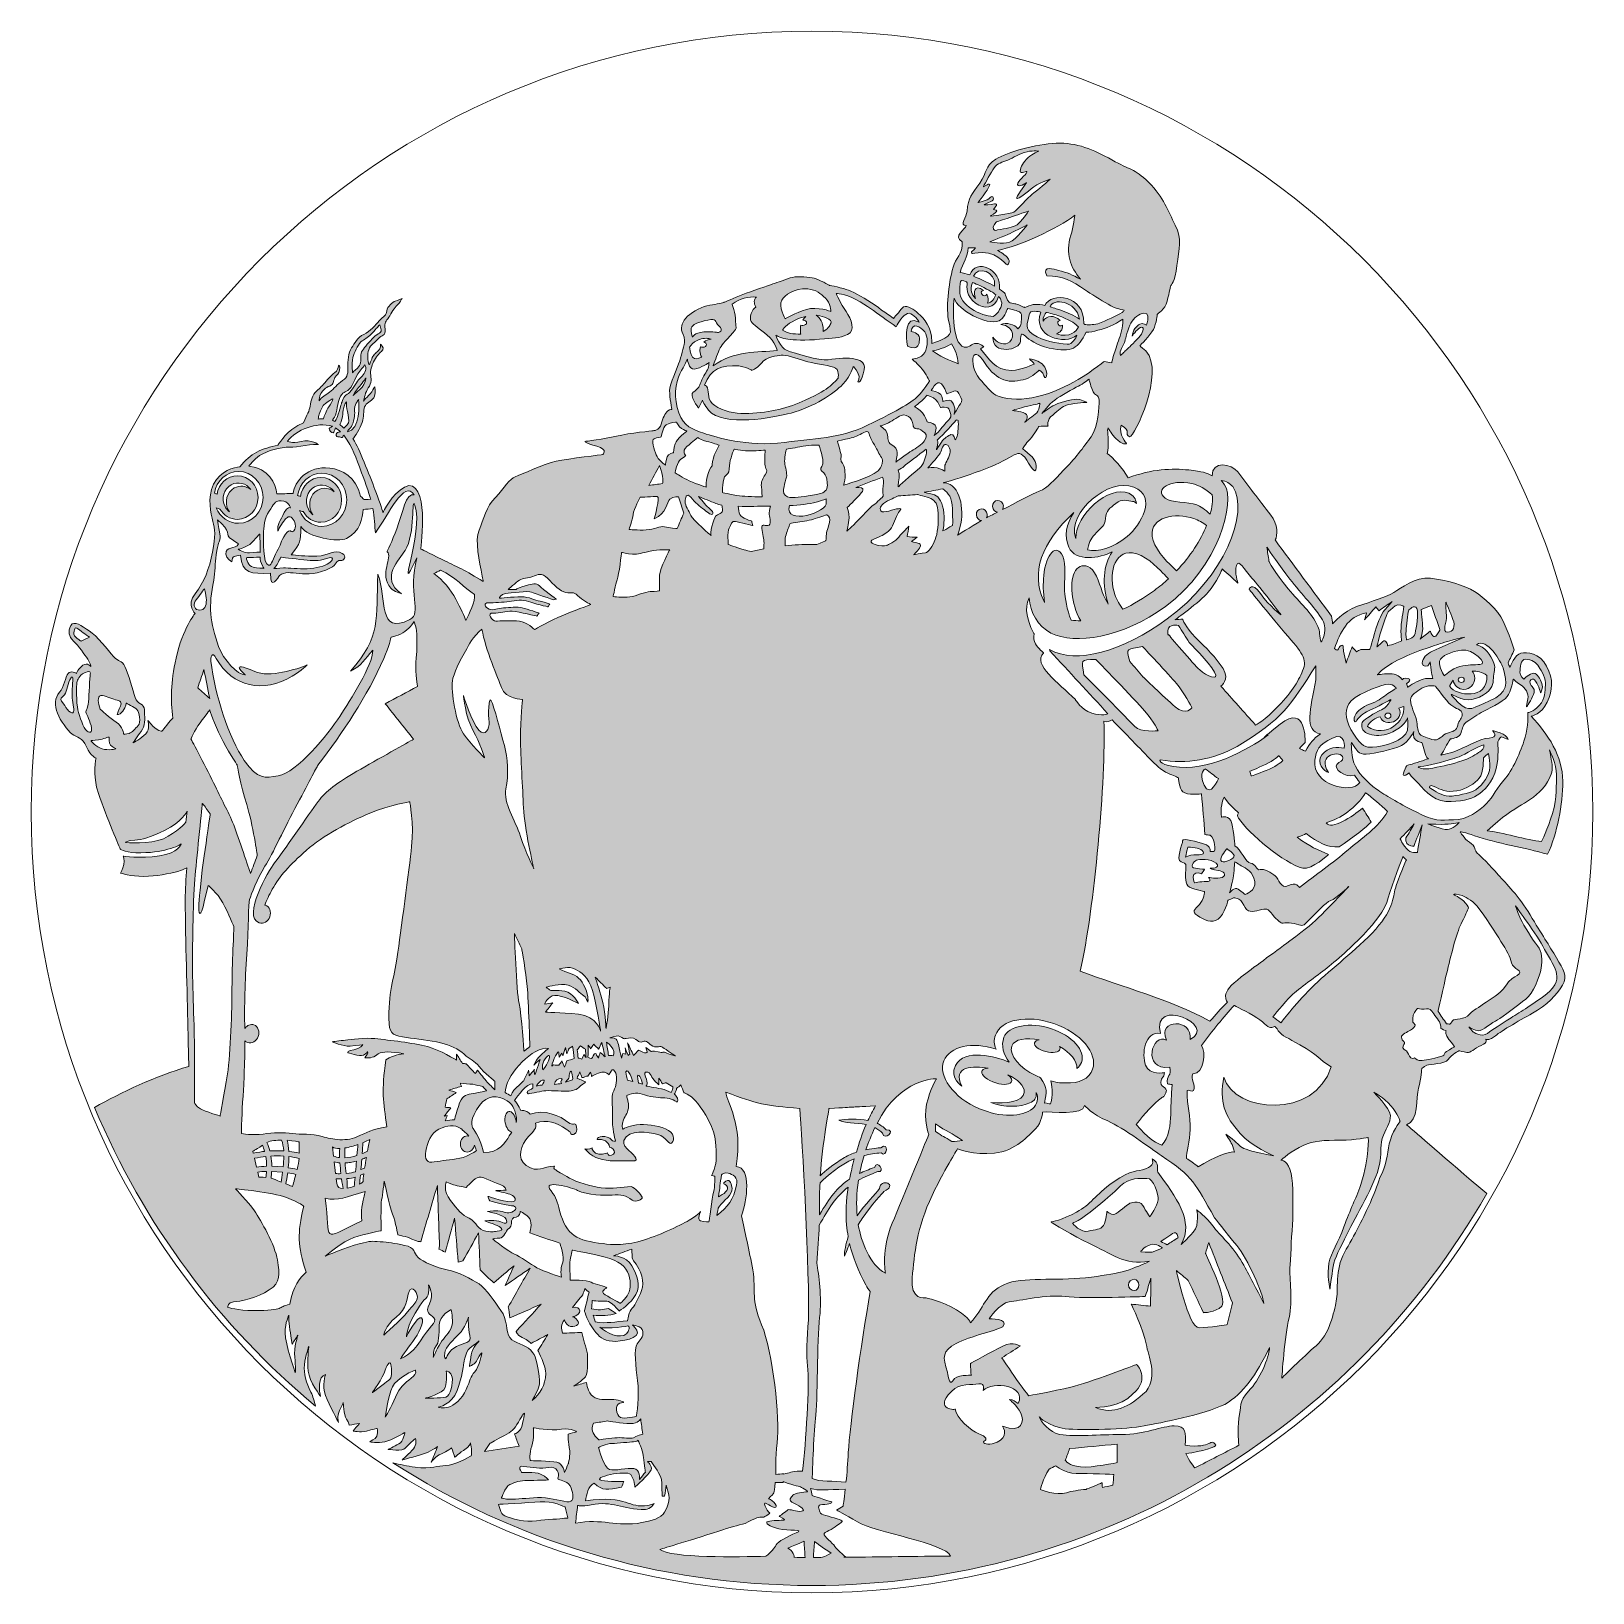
# Model space of a CAD drawing. Header units: inches. Extents: x 50 to 350, y -350 to -50.
import ezdxf

# ---------------------------------------------------------------- set-up
doc = ezdxf.new("R2010")
doc.units = ezdxf.units.IN
doc.header["$MEASUREMENT"] = 0
doc.layers.add('Layer 1', color=7, linetype='Continuous')

msp = doc.modelspace()

# ---------------------------------------------------------------- hatches: boundary and pattern name
at = {"layer": 'Layer 1', "true_color": 0x231f20}
h = msp.add_hatch(color=250, dxfattribs=at)
edge = h.paths.add_edge_path()
edge.add_spline(control_points=[(59.62, -167.17), (59.62, -167.17), (58, -166.33), (58.19, -165.55), (58.39, -164.77), (58.32, -164.26), (59.29, -165.03), (60.26, -165.81), (61.17, -166.39), (61.17, -166.39), (60.65, -166.65), (60.13, -166.91), (59.62, -167.17), (59.62, -167.17), (59.62, -167.17), (59.62, -167.17)], knot_values=[0, 0, 0, 0, 1, 1, 1, 2, 2, 2, 3, 3, 3, 4, 4, 4, 5, 5, 5, 5], degree=3, periodic=1)
edge = h.paths.add_edge_path()
edge.add_spline(control_points=[(99.16, -263.07), (99.35, -263.72), (99.46, -264.44), (99.5, -265.2), (100.24, -265.29), (100.89, -265.4), (101.46, -265.54), (101.46, -265.54), (101.46, -263.38), (101.46, -263.38), (101.46, -263.38), (100.45, -263.17), (99.16, -263.07), (99.16, -263.07), (99.16, -263.07), (99.16, -263.07)], knot_values=[0, 0, 0, 0, 1, 1, 1, 2, 2, 2, 3, 3, 3, 4, 4, 4, 5, 5, 5, 5], degree=3, periodic=1)
edge = h.paths.add_edge_path()
edge.add_spline(control_points=[(100.85, -269.62), (100.37, -269.51), (99.85, -269.41), (99.27, -269.32), (99.15, -270.24), (99.03, -270.87), (98.93, -271.46), (99.62, -271.73), (100.18, -271.94), (100.18, -271.94), (100.18, -271.94), (100.52, -270.86), (100.85, -269.62), (100.85, -269.62), (100.85, -269.62), (100.85, -269.62)], knot_values=[0, 0, 0, 0, 1, 1, 1, 2, 2, 2, 3, 3, 3, 4, 4, 4, 5, 5, 5, 5], degree=3, periodic=1)
edge = h.paths.add_edge_path()
edge.add_spline(control_points=[(95.09, -270.21), (95.13, -269.83), (95.17, -269.45), (95.19, -269.04), (94.58, -269.06), (94.01, -269.1), (93.51, -269.17), (93.51, -269.17), (93.73, -270.13), (93.73, -270.13), (93.73, -270.13), (94.35, -270.13), (95.09, -270.21), (95.09, -270.21), (95.09, -270.21), (95.09, -270.21)], knot_values=[0, 0, 0, 0, 1, 1, 1, 2, 2, 2, 3, 3, 3, 4, 4, 4, 5, 5, 5, 5], degree=3, periodic=1)
edge = h.paths.add_edge_path()
edge.add_spline(control_points=[(93.29, -268.22), (93.87, -268.13), (94.52, -268.08), (95.21, -268.06), (95.21, -267.42), (95.16, -266.8), (95.05, -266.18), (94.49, -266.24), (93.65, -266.36), (92.9, -266.53), (92.9, -266.53), (93.29, -268.22), (93.29, -268.22), (93.29, -268.22), (93.29, -268.22), (93.29, -268.22)], knot_values=[0, 0, 0, 0, 1, 1, 1, 2, 2, 2, 3, 3, 3, 4, 4, 4, 5, 5, 5, 5], degree=3, periodic=1)
edge = h.paths.add_edge_path()
edge.add_spline(control_points=[(95.28, -263.49), (95.51, -263.98), (95.68, -264.48), (95.85, -265.11), (96.71, -265.06), (97.61, -265.05), (98.5, -265.11), (98.45, -264.34), (98.33, -263.63), (98.1, -263.03), (97.1, -263.03), (96.07, -263.14), (95.28, -263.49), (95.28, -263.49), (95.28, -263.49), (95.28, -263.49)], knot_values=[0, 0, 0, 0, 1, 1, 1, 2, 2, 2, 3, 3, 3, 4, 4, 4, 5, 5, 5, 5], degree=3, periodic=1)
edge = h.paths.add_edge_path()
edge.add_spline(control_points=[(99.52, -266.19), (99.51, -266.91), (99.46, -267.64), (99.38, -268.34), (99.96, -268.43), (100.53, -268.54), (101.09, -268.67), (101.29, -267.85), (101.45, -267.08), (101.46, -266.6), (100.85, -266.41), (100.19, -266.28), (99.52, -266.19), (99.52, -266.19), (99.52, -266.19), (99.52, -266.19)], knot_values=[0, 0, 0, 0, 1, 1, 1, 2, 2, 2, 3, 3, 3, 4, 4, 4, 5, 5, 5, 5], degree=3, periodic=1)
edge = h.paths.add_edge_path()
edge.add_spline(control_points=[(98, -271.09), (98.09, -270.54), (98.19, -269.89), (98.29, -269.19), (98.29, -269.19), (96.18, -269.04), (96.18, -269.04), (96.16, -269.48), (96.12, -269.92), (96.07, -270.37), (96.36, -270.44), (96.64, -270.52), (96.88, -270.62), (97.2, -270.76), (97.59, -270.92), (98, -271.09), (98, -271.09), (98, -271.09), (98, -271.09)], knot_values=[0, 0, 0, 0, 1, 1, 1, 2, 2, 2, 3, 3, 3, 4, 4, 4, 5, 5, 5, 6, 6, 6, 6], degree=3, periodic=1)
edge = h.paths.add_edge_path()
edge.add_spline(control_points=[(98.4, -268.2), (98.47, -267.51), (98.52, -266.8), (98.53, -266.1), (97.7, -266.04), (96.86, -266.05), (96.05, -266.1), (96.15, -266.75), (96.2, -267.39), (96.21, -268.05), (96.21, -268.05), (98.4, -268.2), (98.4, -268.2), (98.4, -268.2), (98.4, -268.2), (98.4, -268.2)], knot_values=[0, 0, 0, 0, 1, 1, 1, 2, 2, 2, 3, 3, 3, 4, 4, 4, 5, 5, 5, 5], degree=3, periodic=1)
edge = h.paths.add_edge_path()
edge.add_spline(control_points=[(94.84, -265.2), (94.73, -264.8), (94.59, -264.4), (94.43, -264.01), (92.83, -265.06), (92.59, -265.19), (92.59, -265.19), (92.59, -265.19), (92.67, -265.55), (92.67, -265.55), (93.51, -265.36), (94.36, -265.25), (94.84, -265.2), (94.84, -265.2), (94.84, -265.2), (94.84, -265.2)], knot_values=[0, 0, 0, 0, 1, 1, 1, 2, 2, 2, 3, 3, 3, 4, 4, 4, 5, 5, 5, 5], degree=3, periodic=1)
edge = h.paths.add_edge_path()
edge.add_spline(control_points=[(108.09, -266.12), (108.47, -266.26), (108.86, -266.35), (109.25, -266.4), (109.23, -265.83), (109.23, -265.21), (109.28, -264.65), (108.69, -264.67), (108.19, -264.59), (107.88, -264.36), (107.88, -264.36), (108.09, -266.12), (108.09, -266.12), (108.09, -266.12), (108.09, -266.12), (108.09, -266.12)], knot_values=[0, 0, 0, 0, 1, 1, 1, 2, 2, 2, 3, 3, 3, 4, 4, 4, 5, 5, 5, 5], degree=3, periodic=1)
edge = h.paths.add_edge_path()
edge.add_spline(control_points=[(110.25, -266.44), (111.04, -266.41), (111.82, -266.24), (112.58, -265.99), (112.65, -265.19), (112.71, -264.46), (112.75, -263.89), (111.97, -264.17), (111.09, -264.41), (110.28, -264.55), (110.2, -265.02), (110.21, -265.55), (110.25, -266.44), (110.25, -266.44), (110.25, -266.44), (110.25, -266.44)], knot_values=[0, 0, 0, 0, 1, 1, 1, 2, 2, 2, 3, 3, 3, 4, 4, 4, 5, 5, 5, 5], degree=3, periodic=1)
edge = h.paths.add_edge_path()
edge.add_spline(control_points=[(113.69, -263.54), (113.68, -264.12), (113.64, -264.85), (113.59, -265.63), (113.94, -265.49), (114.28, -265.34), (114.61, -265.18), (114.82, -264.06), (115, -263.17), (115.03, -262.89), (114.78, -263.06), (114.3, -263.3), (113.69, -263.54), (113.69, -263.54), (113.69, -263.54), (113.69, -263.54)], knot_values=[0, 0, 0, 0, 1, 1, 1, 2, 2, 2, 3, 3, 3, 4, 4, 4, 5, 5, 5, 5], degree=3, periodic=1)
edge = h.paths.add_edge_path()
edge.add_spline(control_points=[(113.88, -269.53), (113.68, -269.61), (113.48, -269.7), (113.24, -269.8), (113.18, -270.46), (113.13, -271.01), (113.09, -271.48), (113.4, -271.31), (113.64, -271.14), (113.74, -271.01), (113.76, -270.6), (113.81, -270.09), (113.88, -269.53), (113.88, -269.53), (113.88, -269.53), (113.88, -269.53)], knot_values=[0, 0, 0, 0, 1, 1, 1, 2, 2, 2, 3, 3, 3, 4, 4, 4, 5, 5, 5, 5], degree=3, periodic=1)
edge = h.paths.add_edge_path()
edge.add_spline(control_points=[(109.91, -272.35), (109.82, -271.89), (109.73, -271.28), (109.63, -270.48), (109.25, -270.48), (108.91, -270.48), (108.6, -270.48), (108.6, -270.48), (108.71, -271.4), (108.71, -271.4), (108.74, -272.06), (109.24, -272.32), (109.91, -272.35), (109.91, -272.35), (109.91, -272.35), (109.91, -272.35)], knot_values=[0, 0, 0, 0, 1, 1, 1, 2, 2, 2, 3, 3, 3, 4, 4, 4, 5, 5, 5, 5], degree=3, periodic=1)
edge = h.paths.add_edge_path()
edge.add_spline(control_points=[(107.47, -262.74), (107.47, -262.74), (108.8, -262.93), (108.8, -262.93), (110.1, -263.04), (111.41, -262.92), (112.56, -262.43), (114.57, -261.55), (115.36, -260.96), (118.32, -260.5), (117.64, -255.49), (117.26, -253.69), (118.12, -247.63), (118.91, -247.1), (120.18, -246.57), (121.6, -246.43), (118.98, -246.05), (117.56, -245.94), (116.68, -246.45), (115.99, -247.07), (115.15, -247.38), (114.11, -247.21), (114.29, -246.79), (114.92, -246.42), (114.63, -246.01), (114.63, -246.01), (114.54, -246.41), (113.81, -246.72), (113.09, -247.03), (110.8, -246.21), (110.8, -246.21), (110.8, -246.21), (110.72, -245.88), (111.97, -245.67), (113.21, -245.46), (113.73, -244.7), (113.73, -244.7), (113.73, -244.7), (112.72, -244.87), (111.27, -244.97), (109.82, -245.07), (107.8, -244.14), (107.8, -244.14), (107.8, -244.14), (109.35, -243.94), (110.39, -243.83), (111.42, -243.73), (114.17, -243.33), (116.03, -243.54), (119, -243.87), (123.19, -244.31), (126.11, -245.08), (128.49, -245.7), (131.71, -247.66), (131.71, -247.66), (131.71, -247.29), (131.71, -246.91), (131.71, -246.53), (132.09, -247.11), (132.46, -247.7), (132.84, -248.29), (133.09, -248.32), (133.33, -248.36), (133.57, -248.39), (134.16, -249.01), (134.74, -249.63), (135.33, -250.25), (135.47, -250.05), (135.61, -249.84), (135.74, -249.63), (136.37, -250.39), (136.99, -251.15), (137.61, -251.91), (138.09, -252.4), (138.58, -252.88), (139.06, -253.36), (139.06, -252.81), (139.06, -252.26), (139.06, -251.7), (139.06, -251.7), (136.99, -250.05), (136.06, -248.91), (135.12, -247.77), (134.29, -247.56), (133.16, -246.53), (132.02, -245.49), (130.57, -244.87), (128.6, -244.35), (126.63, -243.83), (124.04, -243.63), (122.07, -243.31), (119.88, -242.97), (118.83, -242.8), (118.75, -240.7), (118.51, -234.51), (119.72, -232.1), (120.31, -227.85), (120.96, -223.23), (122.62, -210.94), (123.08, -206.6), (123.55, -202.26), (122.72, -198.03), (122.72, -198.03), (122.72, -198.03), (119.12, -198.59), (115.05, -200.25), (110.99, -201.91), (106.09, -204.5), (102.86, -207.36), (99.62, -210.23), (97.78, -212.26), (96.3, -214.85), (95.7, -215.9), (95.22, -216.97), (94.86, -217.87), (94.91, -217.88), (94.95, -217.89), (95, -217.91), (95.8, -218.19), (96.17, -219.17), (95.84, -220.11), (95.51, -221.05), (94.6, -221.58), (93.81, -221.31), (90.43, -220.12), (95.64, -211.22), (96.76, -209.77), (99.25, -206.53), (103.97, -199.42), (105.44, -197.57), (106.92, -195.72), (109.23, -194.06), (113.3, -191.75), (117.36, -189.44), (123.46, -186.02), (123.46, -186.02), (121.64, -183.75), (119.83, -181.47), (118.01, -179.19), (120.07, -178.08), (122.14, -176.97), (124.2, -175.86), (124.2, -175.86), (123.74, -173.55), (123.92, -171.24), (124.11, -168.93), (124.11, -168.19), (124.11, -166.44), (124.11, -164.68), (123.55, -163.39), (123.55, -163.39), (123.55, -163.39), (122.9, -164.59), (121.8, -165.33), (120.69, -166.07), (119.12, -166.44), (119.12, -166.44), (119.12, -166.44), (118.75, -168.19), (117.73, -170.5), (114.56, -177.72), (109.86, -184.78), (105.07, -191.01), (105.07, -191.01), (103.5, -193.97), (101.1, -198.5), (98.7, -203.02), (96.39, -208.01), (94.91, -210.41), (93.43, -212.82), (92.23, -215.86), (91.96, -216.79), (91.68, -217.71), (91.77, -222.05), (91.4, -227.32), (91.04, -232.52), (90.94, -237.44), (91.03, -241.57), (91.46, -240.98), (92.16, -240.69), (92.78, -240.91), (93.58, -241.19), (93.96, -242.18), (93.63, -243.11), (93.3, -244.05), (92.38, -244.59), (91.59, -244.31), (91.38, -244.23), (91.2, -244.11), (91.05, -243.95), (91.04, -248.1), (90.82, -253.48), (90.66, -255.03), (90.48, -256.88), (90.39, -261.78), (90.39, -261.78), (90.39, -261.78), (92.6, -262.15), (94.54, -261.87), (96.48, -261.59), (98.52, -261.5), (100.18, -261.78), (101.84, -262.06), (103.87, -261.69), (105.91, -262.33), (106.4, -262.49), (106.93, -262.63), (107.47, -262.74), (107.47, -262.74), (107.47, -262.74), (107.47, -262.74)], knot_values=[0, 0, 0, 0, 1, 1, 1, 2, 2, 2, 3, 3, 3, 4, 4, 4, 5, 5, 5, 6, 6, 6, 7, 7, 7, 8, 8, 8, 9, 9, 9, 10, 10, 10, 11, 11, 11, 12, 12, 12, 13, 13, 13, 14, 14, 14, 15, 15, 15, 16, 16, 16, 17, 17, 17, 18, 18, 18, 19, 19, 19, 20, 20, 20, 21, 21, 21, 22, 22, 22, 23, 23, 23, 24, 24, 24, 25, 25, 25, 26, 26, 26, 27, 27, 27, 28, 28, 28, 29, 29, 29, 30, 30, 30, 31, 31, 31, 32, 32, 32, 33, 33, 33, 34, 34, 34, 35, 35, 35, 36, 36, 36, 37, 37, 37, 38, 38, 38, 39, 39, 39, 40, 40, 40, 41, 41, 41, 42, 42, 42, 43, 43, 43, 44, 44, 44, 45, 45, 45, 46, 46, 46, 47, 47, 47, 48, 48, 48, 49, 49, 49, 50, 50, 50, 51, 51, 51, 52, 52, 52, 53, 53, 53, 54, 54, 54, 55, 55, 55, 56, 56, 56, 57, 57, 57, 58, 58, 58, 59, 59, 59, 60, 60, 60, 61, 61, 61, 62, 62, 62, 63, 63, 63, 64, 64, 64, 65, 65, 65, 66, 66, 66, 67, 67, 67, 68, 68, 68, 69, 69, 69, 70, 70, 70, 70], degree=3, periodic=1)
edge = h.paths.add_edge_path()
edge.add_spline(control_points=[(111.31, -267.33), (110.97, -267.38), (110.64, -267.42), (110.3, -267.43), (110.35, -268.1), (110.42, -268.79), (110.5, -269.45), (111.32, -269.39), (111.84, -269.26), (112.31, -269.1), (112.37, -268.44), (112.43, -267.74), (112.49, -267.06), (112.1, -267.17), (111.7, -267.26), (111.31, -267.33), (111.31, -267.33), (111.31, -267.33), (111.31, -267.33)], knot_values=[0, 0, 0, 0, 1, 1, 1, 2, 2, 2, 3, 3, 3, 4, 4, 4, 5, 5, 5, 6, 6, 6, 6], degree=3, periodic=1)
edge = h.paths.add_edge_path()
edge.add_spline(control_points=[(109.31, -267.41), (108.94, -267.37), (108.58, -267.31), (108.21, -267.21), (108.21, -267.21), (108.48, -269.47), (108.48, -269.47), (108.77, -269.49), (109.11, -269.49), (109.5, -269.48), (109.43, -268.81), (109.35, -268.1), (109.31, -267.41), (109.31, -267.41), (109.31, -267.41), (109.31, -267.41)], knot_values=[0, 0, 0, 0, 1, 1, 1, 2, 2, 2, 3, 3, 3, 4, 4, 4, 5, 5, 5, 5], degree=3, periodic=1)
edge = h.paths.add_edge_path()
edge.add_spline(control_points=[(114.39, -266.37), (114.1, -266.49), (113.8, -266.62), (113.51, -266.73), (113.45, -267.38), (113.4, -268.04), (113.34, -268.68), (113.55, -268.59), (113.78, -268.51), (114.04, -268.42), (114.15, -267.74), (114.27, -267.04), (114.39, -266.37), (114.39, -266.37), (114.39, -266.37), (114.39, -266.37)], knot_values=[0, 0, 0, 0, 1, 1, 1, 2, 2, 2, 3, 3, 3, 4, 4, 4, 5, 5, 5, 5], degree=3, periodic=1)
edge = h.paths.add_edge_path()
edge.add_spline(control_points=[(112.21, -270.17), (111.79, -270.3), (111.3, -270.39), (110.62, -270.44), (110.73, -271.26), (110.72, -271.92), (110.7, -272.29), (111.15, -272.22), (111.62, -272.09), (112.05, -271.93), (112.09, -271.5), (112.14, -270.89), (112.21, -270.17), (112.21, -270.17), (112.21, -270.17), (112.21, -270.17)], knot_values=[0, 0, 0, 0, 1, 1, 1, 2, 2, 2, 3, 3, 3, 4, 4, 4, 5, 5, 5, 5], degree=3, periodic=1)
edge = h.paths.add_edge_path()
edge.add_spline(control_points=[(144.02, -257.26), (144.98, -257.45), (145.17, -257.3), (145.86, -258.05), (148.61, -257.1), (151.36, -258.15), (153.49, -259.86), (153.85, -259.96), (154.13, -260.01), (154.39, -259.91), (154.73, -259.78), (154.89, -261.1), (154.77, -261.38), (154.66, -261.66), (154.56, -261.66), (154.48, -261.75), (154.48, -261.76), (154.49, -261.76), (154.5, -261.77), (154.5, -261.77), (154.49, -261.77), (154.46, -261.76), (154.27, -261.95), (154.06, -262.04), (153.83, -261.94), (153.59, -261.84), (153.53, -261.67), (153.46, -261.4), (153.24, -261.29), (153.07, -261.11), (152.78, -260.93), (150.85, -259.7), (149.13, -258.95), (146.89, -259.78), (147.18, -260.78), (146.55, -261.26), (145.56, -262.33), (144.06, -263.93), (143.14, -266.51), (145.11, -267.91), (147.35, -269.51), (148.41, -268.02), (150.41, -268.02), (150.76, -268.02), (150.11, -268.32), (150.56, -268.62), (151.01, -268.93), (152.06, -269.58), (153.41, -270.33), (154.76, -271.08), (157.56, -271.93), (159.51, -272.18), (161.75, -272.46), (163.37, -271.98), (165.27, -271.98), (165.92, -271.98), (167.15, -273.6), (167.35, -274), (167.55, -274.4), (166.14, -275.08), (165.45, -274.55), (164.22, -273.6), (163.37, -273.49), (161.59, -273.6), (160.24, -273.69), (156.85, -273.64), (154.95, -272.69), (154.11, -272.27), (147.89, -270.35), (149.87, -272.81), (150.92, -274.11), (151.06, -274.88), (151.51, -276.58), (152.8, -281.44), (154.92, -282.32), (159.87, -282.93), (161.47, -283.14), (164.48, -283.32), (167.79, -282.22), (171.09, -281.12), (175.1, -279.25), (176.7, -278.25), (178.3, -277.25), (178.6, -276.75), (178.6, -276.75), (178.6, -276.75), (177.8, -278.35), (178.6, -278.55), (179.4, -278.75), (180.2, -278.75), (180.2, -278.75), (180.2, -278.75), (180.8, -274.14), (181.1, -273.04), (181.4, -271.94), (181.3, -269.94), (181.3, -269.94), (181.1, -269.9), (180.9, -269.87), (180.7, -269.84), (180.7, -269.84), (181.7, -267.93), (181.6, -266.33), (181.5, -264.73), (181.81, -262.33), (180.2, -259.32), (178.6, -256.32), (177.3, -255.02), (176.5, -254.52), (175.7, -254.02), (175.4, -253.92), (175.4, -253.92), (175.2, -253.41), (175, -252.91), (174.8, -252.41), (174.53, -252.65), (174.26, -252.89), (173.99, -253.13), (173.97, -253.25), (173.94, -253.38), (173.88, -253.53), (173.78, -253.82), (173.65, -254.04), (173.54, -254.2), (173.63, -254.26), (173.71, -254.33), (173.79, -254.42), (174.6, -255.22), (174.09, -255.72), (174.09, -255.72), (174.09, -255.72), (172.85, -254.93), (171.75, -254.93), (170.65, -254.93), (169.4, -254.83), (167.84, -254.33), (166.56, -253.92), (165.68, -253.88), (164.41, -254.44), (164.45, -255.43), (164.74, -255.18), (164.74, -256.48), (164.74, -257.78), (164.18, -258.22), (163.78, -259.12), (163.38, -260.02), (163.59, -260.84), (163.65, -260.97), (163.65, -260.97), (164.48, -260.31), (166.28, -260.11), (168.08, -259.91), (170.07, -260.17), (171.87, -260.87), (173.68, -261.57), (173.59, -262.97), (173.09, -263.57), (172.59, -264.17), (171.99, -262.37), (170.39, -261.97), (168.57, -261.52), (164.69, -260.86), (163.87, -263.12), (163.87, -263.12), (163.68, -264.03), (164.48, -264.73), (165.28, -265.43), (167.29, -267.13), (165.48, -267.03), (163.68, -266.93), (162.34, -267.09), (161.24, -266.99), (159.07, -266.79), (157.59, -266.23), (156.37, -264.73), (156.47, -264.78), (157.19, -264.96), (157.74, -264.51), (157.7, -264.79), (158.02, -265.62), (159.07, -265.72), (160.13, -265.82), (160.72, -265.46), (160.72, -265.46), (160.72, -265.46), (160.77, -266.21), (161.47, -265.96), (162.17, -265.71), (162.17, -265.16), (161.77, -264.76), (161.37, -264.36), (161.12, -264.41), (161.12, -264.41), (161.03, -263.32), (159.81, -262.76), (158.8, -262.93), (158.37, -262.71), (159.8, -261.89), (161.19, -262.69), (161.65, -263.07), (161.68, -263.37), (162.25, -263.26), (162.25, -263.26), (161.68, -261.39), (161.68, -259.39), (161.68, -257.39), (161.53, -254.33), (161.73, -253.93), (162.27, -252.86), (162.57, -252.26), (162.36, -250.37), (162.36, -250.37), (161.91, -249.22), (161.61, -249.52), (161.31, -249.82), (161.01, -250.47), (161.01, -250.47), (161.01, -250.47), (160.36, -249.82), (159.61, -249.97), (158.86, -250.12), (157.66, -250.82), (157.66, -250.82), (157.6, -250.53), (157.53, -250.25), (157.46, -249.97), (157.3, -250.23), (157.13, -250.5), (156.96, -250.77), (156.53, -250.67), (156.22, -251.08), (155.79, -250.99), (155.66, -250.63), (155.52, -250.28), (155.39, -249.93), (155.26, -250.52), (154.99, -250.58), (154.86, -251.17), (154.86, -251.17), (155.36, -251.37), (155.66, -251.47), (155.96, -251.57), (156.51, -251.92), (156.51, -251.92), (156.51, -251.92), (155.6, -252.54), (155.15, -252.99), (154.7, -253.44), (153.55, -253.64), (152.7, -253.64), (151.85, -253.64), (149.37, -253.44), (148.47, -253.59), (147.57, -253.74), (145.46, -254.17), (145.46, -254.17), (145.46, -254.17), (144.86, -253.72), (145.76, -253.37), (146, -253.28), (146.19, -253.17), (146.37, -253.06), (146.37, -253.06), (146.37, -252.2), (146.37, -252.2), (145.15, -252.06), (143.47, -254.61), (142.85, -255.42), (142.85, -255.42), (143.15, -255.62), (143.75, -256.72), (143.85, -256.89), (143.94, -257.08), (144.02, -257.26), (144.02, -257.26), (144.02, -257.26), (144.02, -257.26)], knot_values=[0, 0, 0, 0, 1, 1, 1, 2, 2, 2, 3, 3, 3, 4, 4, 4, 5, 5, 5, 6, 6, 6, 7, 7, 7, 8, 8, 8, 9, 9, 9, 10, 10, 10, 11, 11, 11, 12, 12, 12, 13, 13, 13, 14, 14, 14, 15, 15, 15, 16, 16, 16, 17, 17, 17, 18, 18, 18, 19, 19, 19, 20, 20, 20, 21, 21, 21, 22, 22, 22, 23, 23, 23, 24, 24, 24, 25, 25, 25, 26, 26, 26, 27, 27, 27, 28, 28, 28, 29, 29, 29, 30, 30, 30, 31, 31, 31, 32, 32, 32, 33, 33, 33, 34, 34, 34, 35, 35, 35, 36, 36, 36, 37, 37, 37, 38, 38, 38, 39, 39, 39, 40, 40, 40, 41, 41, 41, 42, 42, 42, 43, 43, 43, 44, 44, 44, 45, 45, 45, 46, 46, 46, 47, 47, 47, 48, 48, 48, 49, 49, 49, 50, 50, 50, 51, 51, 51, 52, 52, 52, 53, 53, 53, 54, 54, 54, 55, 55, 55, 56, 56, 56, 57, 57, 57, 58, 58, 58, 59, 59, 59, 60, 60, 60, 61, 61, 61, 62, 62, 62, 63, 63, 63, 64, 64, 64, 65, 65, 65, 66, 66, 66, 67, 67, 67, 68, 68, 68, 69, 69, 69, 70, 70, 70, 71, 71, 71, 72, 72, 72, 73, 73, 73, 74, 74, 74, 75, 75, 75, 76, 76, 76, 77, 77, 77, 78, 78, 78, 79, 79, 79, 80, 80, 80, 81, 81, 81, 82, 82, 82, 83, 83, 83, 84, 84, 84, 85, 85, 85, 86, 86, 86, 87, 87, 87, 88, 88, 88, 89, 89, 89, 90, 90, 90, 91, 91, 91, 92, 92, 92, 92], degree=3, periodic=1)
edge = h.paths.add_edge_path()
edge.add_spline(control_points=[(147.06, -252.66), (147.28, -252.15), (148.05, -251.34), (148.57, -251.51), (148.7, -251.55), (148.26, -252.22), (148.19, -252.47), (148.11, -252.47), (148.03, -252.47), (147.96, -252.47), (147.58, -252.47), (147.31, -252.55), (147.06, -252.66), (147.06, -252.66), (147.06, -252.66), (147.06, -252.66)], knot_values=[0, 0, 0, 0, 1, 1, 1, 2, 2, 2, 3, 3, 3, 4, 4, 4, 5, 5, 5, 5], degree=3, periodic=1)
edge = h.paths.add_edge_path()
edge.add_spline(control_points=[(150.53, -252.34), (150.64, -251.66), (151.08, -251.1), (151.93, -251.21), (152.29, -251.25), (151.38, -251.72), (151.88, -252.13), (151.52, -252.22), (151.04, -252.29), (150.53, -252.34), (150.53, -252.34), (150.53, -252.34), (150.53, -252.34)], knot_values=[0, 0, 0, 0, 1, 1, 1, 2, 2, 2, 3, 3, 3, 4, 4, 4, 4], degree=3, periodic=1)
edge = h.paths.add_edge_path()
edge.add_spline(control_points=[(152.63, -251.9), (152.81, -251.71), (153.01, -251.48), (153.14, -251.34), (153.35, -251.09), (153.33, -250.69), (153.42, -250.29), (153.78, -248.81), (154.09, -251.01), (154.01, -251.47), (154.01, -251.47), (152.63, -251.9), (152.63, -251.9), (152.63, -251.9), (152.63, -251.9), (152.63, -251.9)], knot_values=[0, 0, 0, 0, 1, 1, 1, 2, 2, 2, 3, 3, 3, 4, 4, 4, 5, 5, 5, 5], degree=3, periodic=1)
edge = h.paths.add_edge_path()
edge.add_spline(control_points=[(114.92, -114.11), (114.92, -114.11), (115.12, -113.85), (115.41, -113), (115.7, -112.16), (116.15, -111.87), (116.67, -111.41), (117.19, -110.96), (117.09, -110.15), (117.09, -110.15), (117.09, -110.15), (117.87, -110.73), (117.55, -111.19), (117.22, -111.64), (116.7, -112), (116.15, -112.87), (115.6, -113.75), (115.31, -114.46), (115.21, -115.4), (115.12, -116.34), (115.57, -117.22), (114.96, -118.19), (114.35, -119.14), (114.04, -119.91), (113.86, -121.06), (113.86, -121.06), (113.86, -121.06), (113.86, -121.06), (114, -120.84), (114.13, -120.66), (114.24, -120.56), (114.6, -120.24), (115.05, -119.78), (115.41, -119.26), (115.76, -118.74), (115.99, -118.29), (115.99, -118.29), (115.99, -118.29), (116.28, -119.75), (115.8, -120.43), (115.31, -121.11), (114.34, -121.4), (114.05, -122.18), (113.76, -122.96), (113.95, -124.06), (113.56, -125.16), (113.18, -126.27), (112.14, -127.99), (111.82, -128.25), (111.81, -128.25), (111.8, -128.26), (111.79, -128.27), (111.94, -128.48), (112.07, -128.69), (112.18, -128.89), (113.19, -130.66), (115.34, -136.22), (116.22, -138.49), (117.11, -140.76), (117.57, -142.45), (117.57, -142.45), (117.57, -142.45), (119.34, -138.83), (121.74, -137.57), (124.14, -136.31), (125.02, -139.67), (125.14, -142.57), (125.27, -145.48), (124.85, -149.48), (124.85, -149.48), (124.85, -149.48), (126.2, -150.11), (128.98, -151.5), (131.54, -152.78), (133.57, -153.63), (136.85, -155.74), (136.78, -155.43), (136.71, -155.09), (136.64, -154.72), (136.05, -151.76), (135.2, -147.86), (136.05, -145.83), (136.89, -143.79), (137.4, -141.34), (139.18, -139.56), (140.96, -137.78), (141.89, -135.92), (142.99, -135.58), (144.09, -135.24), (148.41, -133.12), (150.87, -132.61), (153.33, -132.11), (159.76, -131.34), (159.76, -131.34), (159.76, -131.34), (161.03, -130.41), (158.66, -129.73), (156.29, -129.06), (156.38, -128.8), (156.38, -128.8), (156.38, -128.8), (160.02, -128.38), (162.47, -127.79), (164.93, -127.19), (169.42, -126.77), (169.42, -126.77), (169.42, -126.77), (170.77, -126.69), (171.03, -125.5), (171.28, -124.31), (171.79, -123.38), (172.3, -122.96), (172.81, -122.54), (173.06, -122.7), (173.06, -122.7), (173.06, -122.7), (172.64, -120.33), (172.64, -119.06), (172.64, -117.79), (174.16, -114.74), (174.59, -113.3), (175.01, -111.86), (175.52, -110.34), (175.52, -109.41), (175.52, -108.47), (175.01, -107.97), (174.92, -107.46), (174.84, -106.95), (175.01, -105.68), (176.11, -104.75), (177.21, -103.82), (178.99, -102.8), (180.35, -102.63), (181.7, -102.46), (183.06, -102.12), (183.06, -102.12), (183.06, -102.12), (185.09, -101.19), (186.7, -100.6), (188.31, -100), (191.69, -98.82), (192.46, -98.56), (193.22, -98.31), (195.17, -97.55), (196.27, -97.29), (197.37, -97.04), (199.49, -97.21), (200.42, -97.46), (201.35, -97.72), (203.38, -98.82), (203.38, -98.82), (203.38, -98.82), (206.01, -99.33), (207.03, -99.75), (208.04, -100.17), (210.41, -101.36), (212.11, -102.63), (213.8, -103.9), (215.67, -105.17), (215.67, -105.17), (215.67, -105.17), (216.85, -103.82), (217.36, -103.14), (217.87, -102.46), (219.22, -103.22), (220.07, -103.9), (220.92, -104.58), (222.69, -106.27), (222.95, -108.56), (223.01, -109.12), (223.03, -109.6), (223.01, -110.01), (223.14, -109.96), (223.27, -109.92), (223.38, -109.87), (227.17, -108.44), (226.79, -108.25), (226.28, -105.79), (225.75, -103.22), (226.15, -98.85), (227.11, -95.33), (227.58, -93.62), (228.95, -92.89), (228.87, -90.44), (226.85, -89.35), (229.59, -88.11), (229.61, -87.33), (228.25, -87.33), (229.7, -85.64), (229.8, -84.56), (230.02, -81.91), (230.66, -81.39), (232.22, -79.19), (233.78, -76.98), (233.09, -76.02), (235.34, -74.61), (237.59, -73.2), (242.97, -71.67), (246.92, -71.52), (250.87, -71.36), (254.06, -72.72), (257.6, -74.72), (261.14, -76.72), (261.78, -76.2), (264.7, -79.05), (267.61, -81.91), (268.37, -84.51), (269.8, -87.26), (271.23, -90.01), (270.47, -91.69), (270.11, -95), (269.74, -98.31), (268.94, -98.84), (268.94, -98.84), (268.94, -98.84), (268.66, -100.17), (268.24, -101.83), (267.81, -103.5), (266.35, -104.35), (266.35, -104.35), (266.35, -104.35), (266.19, -106.14), (265.58, -107.31), (264.97, -108.49), (263.01, -110.39), (263.01, -110.39), (263.01, -110.39), (262.98, -110.61), (264.16, -111.39), (267.86, -115.68), (261.93, -127.92), (261, -127.95), (259.83, -127.17), (261.5, -126.97), (259.41, -125.7), (258.87, -127.47), (260.42, -129.18), (260.42, -129.18), (260.42, -129.18), (260.11, -129.69), (258.74, -128.59), (257.84, -127.86), (257.22, -126.84), (256.9, -126.22), (256.86, -126.36), (256.81, -126.49), (256.77, -126.62), (256.88, -127.64), (257.01, -129.29), (256.84, -130.48), (256.81, -130.7), (256.77, -130.91), (256.72, -131.11), (257.87, -131.93), (259.65, -133.9), (260.77, -135.82), (265.16, -134.08), (269.32, -133.96), (272.37, -134.29), (274.99, -134.58), (275.87, -134.82), (276.88, -135.41), (276.76, -132.39), (280.62, -133.09), (281.79, -134.66), (283.89, -137.48), (285.73, -139.86), (288.17, -142.98), (289.51, -144.7), (289.53, -146.93), (288.96, -147.73), (292.58, -152.61), (296.2, -157.5), (299.82, -162.38), (299.89, -162.88), (299.96, -163.37), (300.03, -163.86), (300.03, -163.86), (302.04, -161.43), (304.79, -160.48), (307.54, -159.53), (310.39, -158.69), (311.76, -157.84), (313.14, -157), (315.88, -154.78), (318.84, -155.09), (321.8, -155.41), (325.5, -156.47), (327.3, -157.63), (329.09, -158.79), (331.73, -161.12), (332.79, -163.34), (333.85, -165.55), (334.9, -168.83), (334.9, -168.83), (334.52, -169.68), (334.13, -170.52), (333.74, -171.37), (333.85, -171.65), (333.95, -171.93), (334.06, -172.21), (334.06, -172.21), (335.04, -169.69), (336.2, -169.48), (337.36, -169.26), (339.75, -169.36), (341.13, -172), (342.5, -174.64), (342.3, -176.54), (341.24, -178.87), (340.19, -181.19), (338.18, -181.62), (338.18, -181.62), (341.4, -185.02), (344.23, -189.28), (344.23, -194.09), (344.23, -198.59), (343.18, -204.08), (341.32, -208.12), (336.93, -206.82), (331.64, -206.08), (327.3, -204.55), (325.5, -203.91), (324.55, -203.81), (324.55, -203.81), (324.55, -203.81), (325.18, -205.08), (326.34, -205.81), (327.51, -206.55), (327.3, -207.51), (327.82, -207.93), (328.35, -208.35), (330.25, -210.25), (331.84, -212.05), (333.42, -213.85), (335.76, -216.08), (337.98, -219.78), (340.2, -223.48), (341.64, -225.68), (343.01, -228.01), (344.38, -230.33), (345.23, -231.47), (344.17, -233.27), (343.12, -235.07), (341.17, -237.19), (338.42, -238.67), (335.67, -240.15), (331.87, -242.41), (331.13, -243.14), (330.39, -243.88), (329.44, -243.67), (329.44, -243.67), (329.44, -243.67), (329.97, -244.2), (328.59, -244.84), (327.22, -245.47), (326.56, -246.3), (325.82, -246.19), (325.08, -246.08), (324.34, -245.87), (324.34, -245.87), (324.34, -245.87), (322.86, -246.61), (322.22, -247.56), (321.59, -248.51), (318.74, -248.34), (318.1, -248.66), (317.47, -248.98), (317.15, -249.29), (317.15, -249.29), (317.15, -249.29), (317.05, -251.15), (316.52, -253.05), (316.04, -254.78), (316.56, -259.5), (314.23, -260.08), (316.28, -261.81), (321.33, -266.26), (329.63, -273.3), (303.92, -318.28), (255.48, -348.6), (199.97, -348.6), (170.32, -348.6), (142.69, -339.94), (119.46, -325.03), (120.74, -325.35), (122.29, -325.69), (123.73, -325.87), (127.04, -326.28), (128.08, -325.56), (129.63, -325.56), (131.19, -325.56), (134.19, -323.9), (134.5, -323.69), (134.81, -323.49), (134.4, -321.21), (134.4, -321.21), (134.4, -321.21), (134.29, -321.83), (133.05, -322.66), (131.81, -323.49), (131.39, -324), (131.39, -324), (131.19, -323.38), (130.98, -322.76), (130.77, -322.14), (130.77, -322.14), (129.94, -322.86), (128.81, -323.28), (127.67, -323.69), (126.84, -324.94), (126.84, -324.94), (127.25, -323.93), (127.67, -322.93), (128.08, -321.93), (128.08, -321.93), (126.63, -322.97), (125.18, -323.38), (123.73, -323.8), (121.24, -324.52), (121.24, -324.52), (121.24, -324.52), (122.69, -323.17), (123.42, -322.35), (124.14, -321.52), (123.83, -320.38), (123.83, -320.38), (123.83, -320.38), (122.28, -321.62), (121.87, -322.24), (121.45, -322.86), (118.55, -322.45), (118.55, -322.45), (118.55, -322.45), (119.69, -321.93), (120.62, -321.41), (121.55, -320.9), (121.76, -319.24), (121.76, -319.24), (121.76, -319.24), (119.28, -320.69), (117.93, -321), (116.58, -321.31), (115.03, -321), (115.03, -321), (115.03, -321), (115.44, -320.69), (116.06, -320.38), (116.69, -320.07), (116.48, -318.41), (116.48, -318.41), (116.48, -318.41), (115.65, -318.62), (114.41, -318.93), (113.16, -319.24), (111.82, -318.93), (111.82, -318.93), (112.23, -318.44), (112.65, -317.96), (113.06, -317.48), (112.4, -317.58), (111.75, -317.69), (111.09, -317.79), (111.09, -317.79), (111.09, -317.48), (110.57, -316.65), (110.06, -315.82), (109.95, -313.44), (109.95, -313.44), (109.95, -313.44), (109.75, -313.96), (109.23, -314.99), (108.71, -316.03), (109.02, -317.27), (109.02, -317.27), (109.02, -317.27), (107.26, -313.96), (106.54, -312.09), (105.81, -310.23), (106.54, -308.05), (106.54, -308.05), (105.08, -308.4), (105.29, -311.31), (105.6, -312.3), (105.6, -312.3), (103.43, -309.4), (103.22, -307.43), (103.01, -305.46), (103.32, -302.67), (103.32, -302.67), (103.32, -302.67), (102.7, -304.43), (102.5, -306.19), (102.29, -307.95), (102.81, -309.61), (103.74, -311.47), (104.13, -312.25), (104.41, -313.24), (104.6, -314.14), (86.2, -298.83), (71.53, -279.18), (62.18, -256.77), (67.23, -253.82), (73.85, -250.81), (80.27, -248.87), (80.23, -247.02), (80.17, -244.79), (80.11, -241.54), (79.98, -234.59), (79.6, -224.74), (79.6, -216.91), (79.6, -214.85), (79.72, -212.72), (79.88, -210.71), (79.31, -211), (78.79, -211.23), (78.37, -211.34), (76.43, -211.86), (74.04, -212.38), (71.58, -212.38), (69.12, -212.38), (67.18, -211.73), (67.18, -211.73), (67.18, -211.73), (67.51, -211.02), (67.77, -210.11), (68.02, -209.21), (67.64, -208.49), (67.64, -208.49), (67.64, -208.49), (70.87, -208.95), (74.62, -208.43), (78.37, -207.91), (78.82, -206.1), (78.82, -206.1), (78.82, -206.1), (78.37, -206.55), (76.82, -207.01), (75.27, -207.46), (73.78, -207.78), (71.06, -207.85), (68.35, -207.91), (67.12, -207.14), (67.12, -207.14), (67.12, -207.14), (64.34, -200.67), (62.98, -196.66), (61.62, -192.65), (62.46, -189.67), (62.46, -189.67), (62.46, -189.67), (61.49, -189.35), (60.65, -187.48), (59.81, -185.6), (58.78, -185.73), (57.87, -185.02), (56.96, -184.31), (55.61, -182.43), (55.02, -181.01), (54.44, -179.58), (54.51, -178.03), (55.41, -177), (56.32, -175.96), (56.58, -174.02), (57.09, -173.38), (57.61, -172.73), (58.65, -173.38), (58.65, -173.38), (58.65, -173.38), (59.1, -172.41), (59.94, -171.82), (60.78, -171.24), (61.43, -172.02), (61.43, -172.02), (61.43, -172.02), (61.43, -171.57), (60.85, -170.66), (60.26, -169.75), (59.1, -168.07), (58.13, -167.17), (57.16, -166.26), (57.03, -165.29), (57.61, -164.19), (58.19, -163.09), (59.72, -164.29), (61.14, -165.2), (62.57, -166.1), (64.77, -168.95), (65.8, -170.12), (66.84, -171.28), (67.36, -170.76), (68, -172.06), (68.65, -173.35), (69.56, -176.72), (69.94, -178.01), (70.33, -179.31), (71.76, -179.18), (71.76, -180.34), (71.76, -181.51), (72.02, -183.06), (71.37, -184.1), (70.72, -185.13), (69.56, -186.69), (69.56, -186.69), (69.56, -186.69), (71.11, -185.91), (72.02, -185), (72.92, -184.1), (72.4, -182.41), (72.4, -182.41), (72.4, -182.41), (72.79, -182.8), (73.44, -183.58), (74.09, -184.36), (75.12, -184.48), (75.12, -184.48), (75.12, -184.48), (76.1, -183.16), (77.18, -182), (76.78, -178.28), (76.78, -175.28), (77.83, -170.44), (79.1, -164.63), (81.5, -161.85), (81.5, -161.85), (81.5, -161.85), (79.73, -160.34), (81.5, -158.06), (83.26, -155.79), (84.19, -153.26), (84.83, -150.11), (85.46, -146.95), (85.28, -145.69), (84.91, -144.17), (84.53, -142.66), (83.77, -139.69), (85.03, -137.02), (86.3, -134.35), (89.03, -133.8), (90.08, -133.69), (92.13, -131.06), (94.28, -130.19), (97.41, -129.52), (97.41, -129.52), (98.67, -127.25), (100.82, -125.99), (101.33, -125.69), (101.83, -125.44), (102.33, -125.23), (102.98, -123.67), (103.45, -122.96), (103.59, -122.02), (103.75, -120.98), (104.05, -119.85), (104.79, -119.16), (105.54, -118.48), (105.89, -118.1), (106.67, -117.22), (107.45, -116.34), (107.7, -116.05), (108.29, -115.63), (108.87, -115.21), (109, -114.69), (109.06, -114.27), (109.13, -113.85), (109.35, -114.4), (109.23, -115.14), (109.1, -115.89), (108.71, -115.86), (108.35, -116.54), (108, -117.22), (108.16, -117.84), (107.35, -118.16), (106.54, -118.48), (106.03, -118.91), (105.66, -119.62), (105.29, -120.33), (105.32, -120.6), (105.34, -121.01), (105.71, -120.29), (106.63, -119.83), (107.32, -119.33), (108.2, -118.67), (108.74, -117.84), (109.81, -117.12), (110.88, -116.41), (110.84, -115.6), (110.84, -114.56), (110.84, -113.52), (110.88, -111.71), (111.52, -110.83), (112.17, -109.96), (112.59, -108.82), (113.89, -108.24), (115.18, -107.65), (116.09, -106.45), (116.87, -105.61), (117.64, -104.77), (118.26, -104.57), (118.32, -103.73), (118.39, -102.89), (119.46, -102.01), (119.94, -101.85), (120.43, -101.69), (121.24, -101.33), (121.24, -101.33), (121.24, -101.33), (120.81, -102.24), (120.33, -102.66), (119.84, -103.08), (119.16, -104.15), (118.68, -104.96), (118.19, -105.77), (117.77, -105.87), (117.97, -107.26), (118.16, -108.66), (117.32, -108.33), (116.7, -109.05), (116.09, -109.76), (115.16, -110.17), (114.84, -111.18), (114.55, -112.07), (114.6, -113.35), (114.92, -114.11), (114.92, -114.11), (114.92, -114.11), (114.92, -114.11)], knot_values=[0, 0, 0, 0, 1, 1, 1, 2, 2, 2, 3, 3, 3, 4, 4, 4, 5, 5, 5, 6, 6, 6, 7, 7, 7, 8, 8, 8, 9, 9, 9, 10, 10, 10, 11, 11, 11, 12, 12, 12, 13, 13, 13, 14, 14, 14, 15, 15, 15, 16, 16, 16, 17, 17, 17, 18, 18, 18, 19, 19, 19, 20, 20, 20, 21, 21, 21, 22, 22, 22, 23, 23, 23, 24, 24, 24, 25, 25, 25, 26, 26, 26, 27, 27, 27, 28, 28, 28, 29, 29, 29, 30, 30, 30, 31, 31, 31, 32, 32, 32, 33, 33, 33, 34, 34, 34, 35, 35, 35, 36, 36, 36, 37, 37, 37, 38, 38, 38, 39, 39, 39, 40, 40, 40, 41, 41, 41, 42, 42, 42, 43, 43, 43, 44, 44, 44, 45, 45, 45, 46, 46, 46, 47, 47, 47, 48, 48, 48, 49, 49, 49, 50, 50, 50, 51, 51, 51, 52, 52, 52, 53, 53, 53, 54, 54, 54, 55, 55, 55, 56, 56, 56, 57, 57, 57, 58, 58, 58, 59, 59, 59, 60, 60, 60, 61, 61, 61, 62, 62, 62, 63, 63, 63, 64, 64, 64, 65, 65, 65, 66, 66, 66, 67, 67, 67, 68, 68, 68, 69, 69, 69, 70, 70, 70, 71, 71, 71, 72, 72, 72, 73, 73, 73, 74, 74, 74, 75, 75, 75, 76, 76, 76, 77, 77, 77, 78, 78, 78, 79, 79, 79, 80, 80, 80, 81, 81, 81, 82, 82, 82, 83, 83, 83, 84, 84, 84, 85, 85, 85, 86, 86, 86, 87, 87, 87, 88, 88, 88, 89, 89, 89, 90, 90, 90, 91, 91, 91, 92, 92, 92, 93, 93, 93, 94, 94, 94, 95, 95, 95, 96, 96, 96, 97, 97, 97, 98, 98, 98, 99, 99, 99, 100, 100, 100, 101, 101, 101, 102, 102, 102, 103, 103, 103, 104, 104, 104, 105, 105, 105, 106, 106, 106, 107, 107, 107, 108, 108, 108, 109, 109, 109, 110, 110, 110, 111, 111, 111, 112, 112, 112, 113, 113, 113, 114, 114, 114, 115, 115, 115, 116, 116, 116, 117, 117, 117, 118, 118, 118, 119, 119, 119, 120, 120, 120, 121, 121, 121, 122, 122, 122, 123, 123, 123, 124, 124, 124, 125, 125, 125, 126, 126, 126, 127, 127, 127, 128, 128, 128, 129, 129, 129, 130, 130, 130, 131, 131, 131, 132, 132, 132, 133, 133, 133, 134, 134, 134, 135, 135, 135, 136, 136, 136, 137, 137, 137, 138, 138, 138, 139, 139, 139, 140, 140, 140, 141, 141, 141, 142, 142, 142, 143, 143, 143, 144, 144, 144, 145, 145, 145, 146, 146, 146, 147, 147, 147, 148, 148, 148, 149, 149, 149, 150, 150, 150, 151, 151, 151, 152, 152, 152, 153, 153, 153, 154, 154, 154, 155, 155, 155, 156, 156, 156, 157, 157, 157, 158, 158, 158, 159, 159, 159, 160, 160, 160, 161, 161, 161, 162, 162, 162, 163, 163, 163, 164, 164, 164, 165, 165, 165, 166, 166, 166, 167, 167, 167, 168, 168, 168, 169, 169, 169, 170, 170, 170, 171, 171, 171, 172, 172, 172, 173, 173, 173, 174, 174, 174, 175, 175, 175, 176, 176, 176, 177, 177, 177, 178, 178, 178, 179, 179, 179, 180, 180, 180, 181, 181, 181, 182, 182, 182, 183, 183, 183, 184, 184, 184, 185, 185, 185, 186, 186, 186, 187, 187, 187, 188, 188, 188, 189, 189, 189, 190, 190, 190, 191, 191, 191, 192, 192, 192, 193, 193, 193, 194, 194, 194, 195, 195, 195, 196, 196, 196, 197, 197, 197, 198, 198, 198, 199, 199, 199, 200, 200, 200, 201, 201, 201, 202, 202, 202, 203, 203, 203, 204, 204, 204, 205, 205, 205, 206, 206, 206, 207, 207, 207, 208, 208, 208, 209, 209, 209, 210, 210, 210, 211, 211, 211, 212, 212, 212, 213, 213, 213, 214, 214, 214, 215, 215, 215, 216, 216, 216, 217, 217, 217, 218, 218, 218, 219, 219, 219, 220, 220, 220, 221, 221, 221, 222, 222, 222, 223, 223, 223, 224, 224, 224, 225, 225, 225, 226, 226, 226, 227, 227, 227, 228, 228, 228, 229, 229, 229, 230, 230, 230, 231, 231, 231, 232, 232, 232, 233, 233, 233, 234, 234, 234, 235, 235, 235, 236, 236, 236, 237, 237, 237, 238, 238, 238, 239, 239, 239, 240, 240, 240, 241, 241, 241, 242, 242, 242, 242], degree=3, periodic=1)
edge = h.paths.add_edge_path()
edge.add_spline(control_points=[(114.08, -114.06), (113.98, -114.3), (113.81, -114.55), (113.53, -114.82), (112.37, -115.92), (111.85, -118.06), (111.1, -118.78), (110.36, -119.49), (109.78, -119.13), (109.23, -120.59), (108.68, -122.05), (108.71, -123.8), (108.09, -124.42), (107.98, -124.53), (107.91, -124.63), (107.85, -124.72), (108.01, -124.78), (108.17, -124.86), (108.33, -124.95), (108.44, -124.84), (108.54, -124.71), (108.61, -124.58), (108.84, -124.16), (109.45, -121.99), (109.58, -121.6), (109.71, -121.21), (110.03, -120.01), (110.68, -119.75), (111.33, -119.49), (112.14, -118), (112.69, -117.25), (113.24, -116.51), (114.02, -116.02), (114.21, -115.21), (114.3, -114.82), (114.34, -114.4), (114.08, -114.06), (114.08, -114.06), (114.08, -114.06), (114.08, -114.06)], knot_values=[0, 0, 0, 0, 1, 1, 1, 2, 2, 2, 3, 3, 3, 4, 4, 4, 5, 5, 5, 6, 6, 6, 7, 7, 7, 8, 8, 8, 9, 9, 9, 10, 10, 10, 11, 11, 11, 12, 12, 12, 13, 13, 13, 13], degree=3, periodic=1)
edge = h.paths.add_edge_path()
edge.add_spline(control_points=[(112.88, -120.91), (112.89, -120.85), (112.9, -120.8), (112.91, -120.74), (112.71, -121), (112.55, -121.25), (112.43, -121.47), (111.95, -122.41), (112.14, -122.73), (112.14, -123.35), (112.14, -123.96), (111.88, -125.72), (111.33, -126.2), (111.06, -126.44), (110.87, -126.72), (110.75, -126.95), (113.23, -126.63), (113.02, -121.38), (112.88, -120.91), (112.88, -120.91), (112.88, -120.91), (112.88, -120.91)], knot_values=[0, 0, 0, 0, 1, 1, 1, 2, 2, 2, 3, 3, 3, 4, 4, 4, 5, 5, 5, 6, 6, 6, 7, 7, 7, 7], degree=3, periodic=1)
edge = h.paths.add_edge_path()
edge.add_spline(control_points=[(230.37, -110.45), (231.06, -109.89), (231.94, -109.71), (233.04, -110.61), (232.88, -110.78), (232.55, -110.86), (232.39, -111.03), (233.86, -112.79), (235.24, -115.18), (238.3, -115.15), (240.43, -115.13), (242.7, -113.89), (242.7, -113.89), (242.39, -113.57), (242.08, -113.25), (241.77, -112.94), (241.77, -112.94), (242.36, -112.91), (243.37, -113.37), (245.98, -114.55), (245, -117.65), (244.57, -116.19), (244.34, -115.41), (243.64, -115.14), (243.64, -115.14), (243.64, -115.14), (242.31, -116.48), (241.03, -116.82), (239.76, -117.17), (238.19, -117.43), (236.88, -116.99), (235.58, -116.55), (234.29, -115.45), (233.25, -113.81), (230.41, -109.32), (230.04, -114.76), (232.6, -117.25), (233.24, -117.87), (234.21, -119.33), (235.34, -119.9), (236.84, -120.67), (239.51, -120.94), (242.26, -120.43), (245.01, -119.93), (248.03, -118.62), (250.26, -117.45), (252.49, -116.27), (256.13, -113.46), (256.13, -113.46), (256.7, -113.6), (257.01, -113.57), (257.58, -113.71), (257.58, -113.71), (257.78, -112.7), (258.05, -111.9), (258.32, -111.09), (258.76, -109.79), (259.21, -108.59), (259.65, -107.38), (259.74, -105.35), (259.74, -105.35), (258.03, -106.41), (256.5, -107.15), (254.94, -107.44), (254.12, -107.69), (253.33, -107.85), (252.65, -107.84), (251.06, -110.92), (250.14, -111.82), (245.58, -110.87), (240.57, -109.83), (240.21, -106.3), (240.05, -109.53), (239.96, -111.3), (234.64, -112.3), (234.74, -108.75), (235.38, -109.83), (236.6, -110.27), (237.59, -109.94), (238.94, -109.5), (239.13, -106.66), (236.27, -106.32), (237.25, -105.98), (239.03, -106.19), (239.57, -107.17), (240.32, -106.44), (240.22, -105.89), (240.24, -104.39), (240.25, -104.23), (240.09, -104.07), (239.85, -103.93), (238.84, -103.43), (238.51, -103.51), (237.6, -103.27), (237.47, -103.6), (236.73, -105.35), (235.94, -105.65), (233.45, -106.59), (228.06, -103.5), (227.29, -101.31), (226.97, -103.87), (227.03, -112.26), (230.37, -110.45), (230.37, -110.45), (230.37, -110.45), (230.37, -110.45)], knot_values=[0, 0, 0, 0, 1, 1, 1, 2, 2, 2, 3, 3, 3, 4, 4, 4, 5, 5, 5, 6, 6, 6, 7, 7, 7, 8, 8, 8, 9, 9, 9, 10, 10, 10, 11, 11, 11, 12, 12, 12, 13, 13, 13, 14, 14, 14, 15, 15, 15, 16, 16, 16, 17, 17, 17, 18, 18, 18, 19, 19, 19, 20, 20, 20, 21, 21, 21, 22, 22, 22, 23, 23, 23, 24, 24, 24, 25, 25, 25, 26, 26, 26, 27, 27, 27, 28, 28, 28, 29, 29, 29, 30, 30, 30, 31, 31, 31, 32, 32, 32, 33, 33, 33, 34, 34, 34, 35, 35, 35, 35], degree=3, periodic=1)
edge = h.paths.add_edge_path()
edge.add_spline(control_points=[(211.19, -292.15), (210.88, -291.75), (210.6, -291.33), (210.35, -290.87), (208.88, -288.14), (207.84, -285.55), (207.22, -282.91), (206.78, -284.02), (206.34, -285.15), (206.22, -285.32), (206.17, -284.54), (206.54, -282.97), (206.95, -281.58), (206.82, -280.83), (206.72, -280.08), (206.65, -279.31), (206.46, -277.03), (206.56, -274.64), (206.96, -272.05), (204.6, -273.9), (203.17, -276.22), (201.4, -279.4), (201.32, -281.62), (201.14, -284.14), (200.93, -286.66), (201.26, -288.78), (201.93, -293.2), (201.47, -297.11), (200.95, -301.51), (201.08, -313.42), (200.69, -316.52), (200.3, -319.63), (200.04, -328.05), (200.04, -328.05), (201.41, -328.73), (204.18, -328.46), (206.53, -328.76), (206.71, -327.07), (206.88, -325.07), (206.98, -323.03), (207.22, -317.99), (209.45, -302.13), (211.19, -292.15), (211.19, -292.15), (211.19, -292.15), (211.19, -292.15)], knot_values=[0, 0, 0, 0, 1, 1, 1, 2, 2, 2, 3, 3, 3, 4, 4, 4, 5, 5, 5, 6, 6, 6, 7, 7, 7, 8, 8, 8, 9, 9, 9, 10, 10, 10, 11, 11, 11, 12, 12, 12, 13, 13, 13, 14, 14, 14, 15, 15, 15, 15], degree=3, periodic=1)
edge = h.paths.add_edge_path()
edge.add_spline(control_points=[(207.23, -270.52), (207.46, -269.28), (207.77, -267.99), (208.13, -266.64), (205.36, -267.73), (202.87, -269.99), (201.54, -271.23), (201.44, -272.9), (201.39, -273.9), (201.44, -275.41), (201.46, -276), (201.47, -276.66), (201.46, -277.37), (203.4, -274.09), (204.84, -272.09), (207.23, -270.52), (207.23, -270.52), (207.23, -270.52), (207.23, -270.52)], knot_values=[0, 0, 0, 0, 1, 1, 1, 2, 2, 2, 3, 3, 3, 4, 4, 4, 5, 5, 5, 6, 6, 6, 6], degree=3, periodic=1)
edge = h.paths.add_edge_path()
edge.add_spline(control_points=[(255.78, -329.77), (255.76, -329.46), (255.74, -329.15), (255.72, -328.85), (255.72, -328.85), (253.82, -329.66), (252.83, -330.05), (252.77, -330.08), (252.7, -330.11), (252.65, -330.13), (251.36, -330.26), (249.83, -330.47), (248.88, -330.79), (247.02, -331.41), (243.91, -330.17), (243.91, -330.17), (243.91, -330.17), (244.32, -328.1), (245.57, -326.23), (245.98, -326.02), (246.39, -325.82), (246.81, -325.61), (246.81, -325.61), (248.47, -327.06), (250.74, -327.06), (253.02, -327.06), (258, -327.27), (258, -327.27), (257.93, -327.96), (257.86, -328.65), (257.79, -329.34), (257.12, -329.48), (256.45, -329.63), (255.78, -329.77), (255.78, -329.77), (255.78, -329.77), (255.78, -329.77)], knot_values=[0, 0, 0, 0, 1, 1, 1, 2, 2, 2, 3, 3, 3, 4, 4, 4, 5, 5, 5, 6, 6, 6, 7, 7, 7, 8, 8, 8, 9, 9, 9, 10, 10, 10, 11, 11, 11, 12, 12, 12, 12], degree=3, periodic=1)
edge = h.paths.add_edge_path()
edge.add_spline(control_points=[(172.92, -253.89), (173.01, -253.78), (173.12, -253.59), (173.23, -253.28), (173.3, -253.1), (173.3, -252.95), (173.24, -252.8), (172.83, -252.54), (172.41, -252.28), (171.99, -252.01), (171.76, -252.08), (171.52, -252.15), (171.29, -252.21), (171.06, -251.85), (170.82, -251.48), (170.59, -251.11), (170.59, -251.55), (170.59, -251.98), (170.59, -252.41), (170.59, -252.41), (169.39, -251.41), (169.09, -250.61), (168.79, -249.81), (167.43, -249.57), (168.03, -250.87), (168.63, -252.17), (168.13, -252.65), (168.13, -252.65), (168.13, -252.65), (169.86, -252.98), (171.06, -253.18), (171.85, -253.32), (172.34, -253.71), (172.92, -253.89), (172.92, -253.89), (172.92, -253.89), (172.92, -253.89)], knot_values=[0, 0, 0, 0, 1, 1, 1, 2, 2, 2, 3, 3, 3, 4, 4, 4, 5, 5, 5, 6, 6, 6, 7, 7, 7, 8, 8, 8, 9, 9, 9, 10, 10, 10, 11, 11, 11, 12, 12, 12, 12], degree=3, periodic=1)
edge = h.paths.add_edge_path()
edge.add_spline(control_points=[(164.22, -249.93), (164.41, -250.79), (164.35, -250.65), (164.54, -251.5), (164.89, -251.6), (165.23, -251.69), (165.58, -251.79), (165.53, -251.57), (164.64, -249.05), (164.22, -249.93), (164.22, -249.93), (164.22, -249.93), (164.22, -249.93)], knot_values=[0, 0, 0, 0, 1, 1, 1, 2, 2, 2, 3, 3, 3, 4, 4, 4, 4], degree=3, periodic=1)
edge = h.paths.add_edge_path()
edge.add_spline(control_points=[(166.68, -252.08), (166.97, -252.11), (167.18, -252.17), (167.46, -252.26), (167.19, -250.72), (166.01, -249.42), (166.68, -252.08), (166.68, -252.08), (166.68, -252.08), (166.68, -252.08)], knot_values=[0, 0, 0, 0, 1, 1, 1, 2, 2, 2, 3, 3, 3, 3], degree=3, periodic=1)
edge = h.paths.add_edge_path()
edge.add_spline(control_points=[(109.43, -126.95), (109.4, -126.96), (109.38, -126.97), (109.35, -126.98), (109.12, -127.09), (108.9, -126.98), (108.71, -127.2), (108.51, -127.41), (108.51, -128.02), (108.92, -127.93), (109.33, -127.84), (109.55, -128.14), (109.7, -128.08), (109.77, -128.05), (109.92, -127.81), (110.05, -127.59), (111.99, -130.31), (112.18, -131.55), (113.48, -134.85), (114.23, -136.77), (115.23, -139.91), (115.23, -139.91), (113.64, -140.03), (114.16, -140.07), (113.28, -139.33), (112.33, -135.58), (109.78, -134.2), (107.35, -133.93), (103.05, -133.45), (100.61, -136.49), (100.3, -138.8), (99.26, -138.83), (98.23, -138.86), (97.19, -138.89), (96.95, -136.89), (95.69, -133.95), (91.78, -133.59), (91.78, -133.59), (92.8, -132.21), (93.87, -131.53), (95.46, -130.52), (97.8, -129.87), (99.73, -129.92), (100.95, -129.96), (104.45, -129.2), (105.21, -129.41), (105.21, -129.41), (103.8, -128.36), (101.89, -128.82), (99.98, -129.27), (99.24, -128.78), (99.24, -128.78), (100.92, -126.59), (104.75, -124.98), (107.86, -125.89), (107.52, -126.17), (107.13, -126.21), (107.3, -126.57), (107.51, -127.04), (108.03, -127.39), (108.16, -127), (108.23, -126.79), (108.4, -126.41), (108.48, -126.21), (108.8, -126.41), (109.15, -126.69), (109.43, -126.95), (109.43, -126.95), (109.43, -126.95), (109.43, -126.95)], knot_values=[0, 0, 0, 0, 1, 1, 1, 2, 2, 2, 3, 3, 3, 4, 4, 4, 5, 5, 5, 6, 6, 6, 7, 7, 7, 8, 8, 8, 9, 9, 9, 10, 10, 10, 11, 11, 11, 12, 12, 12, 13, 13, 13, 14, 14, 14, 15, 15, 15, 16, 16, 16, 17, 17, 17, 18, 18, 18, 19, 19, 19, 20, 20, 20, 21, 21, 21, 22, 22, 22, 23, 23, 23, 23], degree=3, periodic=1)
edge = h.paths.add_edge_path()
edge.add_spline(control_points=[(298.81, -202.09), (299.66, -203.63), (303.89, -200.82), (305.76, -199.26), (306.33, -200.15), (306.89, -201.05), (307.45, -201.94), (306.67, -202.72), (303.84, -205.03), (301.31, -206.7), (298.98, -206.9), (297.23, -205.84), (294.93, -204.15), (294.4, -204.36), (294.29, -204.53), (293.18, -204.85), (295.6, -206.63), (297.26, -207.34), (299.23, -208.15), (299.23, -208.15), (296.01, -211.16), (294.33, -210.78), (290.75, -209.95), (283.89, -204.1), (281.95, -201.19), (281.69, -200.8), (281.72, -200.46), (281.94, -200.16), (281.91, -200.13), (281.88, -200.1), (281.85, -200.07), (279.59, -198.08), (279.21, -197.17), (279.21, -197.17), (278.83, -197.64), (278.44, -199.32), (278.67, -201), (278.67, -201), (280.26, -200.47), (280.65, -202.19), (281.05, -203.91), (281.26, -206.52), (281.26, -206.52), (282.38, -207.08), (283.38, -209.83), (284.23, -209.83), (285.16, -209.83), (285.43, -211.34), (286.09, -211.07), (286.75, -210.81), (288.34, -211.73), (289, -212.26), (289.67, -212.79), (290.06, -214.92), (291.52, -214.12), (292.98, -213.32), (293.64, -214.52), (293.64, -214.52), (296.77, -212.02), (300.06, -209.77), (303.01, -207.26), (305.5, -205.15), (308.89, -202.88), (310.59, -199.91), (309.18, -198.61), (307.68, -197.22), (306.36, -196.3), (304.63, -199.19), (301.45, -201.26), (298.81, -202.09), (298.81, -202.09), (298.81, -202.09), (298.81, -202.09)], knot_values=[0, 0, 0, 0, 1, 1, 1, 2, 2, 2, 3, 3, 3, 4, 4, 4, 5, 5, 5, 6, 6, 6, 7, 7, 7, 8, 8, 8, 9, 9, 9, 10, 10, 10, 11, 11, 11, 12, 12, 12, 13, 13, 13, 14, 14, 14, 15, 15, 15, 16, 16, 16, 17, 17, 17, 18, 18, 18, 19, 19, 19, 20, 20, 20, 21, 21, 21, 22, 22, 22, 23, 23, 23, 24, 24, 24, 24], degree=3, periodic=1)
edge = h.paths.add_edge_path()
edge.add_spline(control_points=[(276.41, -240.16), (277.74, -238.96), (278.32, -237.92), (279.85, -236.52), (279.85, -236.52), (279.37, -236.23), (279.47, -235.27), (279.56, -234.3), (280.34, -233.34), (282.46, -231.69), (284.59, -230.05), (288.55, -227.15), (291.83, -224.74), (295.12, -222.32), (296.28, -221.36), (297.92, -219.71), (299.56, -218.07), (303.14, -214.3), (303.14, -214.3), (303.14, -214.3), (300.72, -216.62), (299.66, -217.01), (298.6, -217.39), (296.95, -219.33), (295.6, -220.68), (294.25, -222.03), (294.35, -221.93), (293.09, -221.55), (291.83, -221.16), (290.29, -221.36), (290.29, -221.36), (290.29, -221.36), (289.32, -220.87), (288.45, -219.71), (287.58, -218.55), (287.29, -218.46), (285.94, -218.84), (284.59, -219.23), (283.62, -219.42), (282.94, -217.88), (282.27, -216.33), (281.01, -216.52), (281.01, -216.52), (280.66, -216.65), (280.3, -216.78), (279.95, -216.91), (279.95, -216.91), (279.27, -219.62), (278.02, -220.58), (276.76, -221.55), (275.31, -220.68), (274.06, -219.91), (272.8, -219.13), (273.57, -218.75), (274.44, -217.78), (275.31, -216.81), (275.41, -215.27), (275.41, -215.27), (275.41, -215.27), (272.9, -214.87), (272.22, -214.19), (271.54, -213.52), (271.81, -211.68), (271.81, -210.9), (271.81, -210.13), (272.1, -209.94), (270.94, -209.55), (269.78, -209.16), (271.21, -206.22), (271.21, -205.54), (271.21, -204.87), (274.02, -205.76), (275.38, -206.15), (276.73, -206.53), (276.48, -207.59), (276.48, -207.59), (277.77, -207.74), (277.4, -207.17), (277.24, -205.8), (277.15, -204.93), (276.47, -204.45), (276.47, -204.45), (276.15, -204.42), (275.83, -204.38), (275.5, -204.35), (275.28, -201.74), (275.05, -199.13), (274.83, -196.53), (274.83, -196.53), (272.03, -196.81), (271.25, -196.14), (270.48, -195.46), (270.38, -193.43), (270.38, -193.43), (270.38, -193.43), (269.42, -192.95), (268.36, -192.56), (267.29, -192.18), (265.46, -190.34), (265.46, -190.34), (262.86, -187.66), (260.26, -184.98), (257.66, -182.3), (257.12, -182.47), (256.67, -182.89), (256.07, -182.55), (256.5, -193.35), (254.25, -218.87), (251.52, -230.57), (259.92, -233.73), (268.44, -235.86), (276.41, -240.16), (276.41, -240.16), (276.41, -240.16), (276.41, -240.16)], knot_values=[0, 0, 0, 0, 1, 1, 1, 2, 2, 2, 3, 3, 3, 4, 4, 4, 5, 5, 5, 6, 6, 6, 7, 7, 7, 8, 8, 8, 9, 9, 9, 10, 10, 10, 11, 11, 11, 12, 12, 12, 13, 13, 13, 14, 14, 14, 15, 15, 15, 16, 16, 16, 17, 17, 17, 18, 18, 18, 19, 19, 19, 20, 20, 20, 21, 21, 21, 22, 22, 22, 23, 23, 23, 24, 24, 24, 25, 25, 25, 26, 26, 26, 27, 27, 27, 28, 28, 28, 29, 29, 29, 30, 30, 30, 31, 31, 31, 32, 32, 32, 33, 33, 33, 34, 34, 34, 35, 35, 35, 36, 36, 36, 37, 37, 37, 38, 38, 38, 38], degree=3, periodic=1)
edge = h.paths.add_edge_path()
edge.add_spline(control_points=[(266.94, -242.53), (263.97, -242.09), (263.26, -246.48), (264.09, -248.65), (264.87, -250.65), (267.72, -250.07), (267.72, -250.07), (267.59, -251.24), (267.12, -250.81), (266.99, -251.97), (267.04, -253.2), (268.9, -252.65), (267.65, -254.57), (267.47, -254.7), (267.28, -254.83), (267.1, -254.97), (265.74, -255.96), (263.9, -258.04), (262.27, -260.01), (264.79, -262.82), (265.31, -263.13), (267.18, -264.03), (268.64, -262.63), (268.86, -259.89), (268.91, -258.1), (268.98, -255.61), (269.02, -254.73), (269.19, -252.36), (268.88, -252.32), (268.58, -252.27), (268.28, -252.23), (268.1, -250.6), (269.12, -250.67), (268.75, -249.04), (263.23, -249.67), (265.35, -242.33), (268.11, -243.82), (266.22, -239.63), (273.26, -239.68), (272.64, -243.69), (278.11, -241.05), (265.19, -235.27), (266.94, -242.53), (266.94, -242.53), (266.94, -242.53), (266.94, -242.53)], knot_values=[0, 0, 0, 0, 1, 1, 1, 2, 2, 2, 3, 3, 3, 4, 4, 4, 5, 5, 5, 6, 6, 6, 7, 7, 7, 8, 8, 8, 9, 9, 9, 10, 10, 10, 11, 11, 11, 12, 12, 12, 13, 13, 13, 14, 14, 14, 15, 15, 15, 15], degree=3, periodic=1)
edge = h.paths.add_edge_path()
edge.add_spline(control_points=[(228.44, -96.36), (229, -96.44), (229.64, -96.6), (230.32, -96.83), (231.38, -93.52), (236.55, -95.7), (236.01, -99.57), (236.59, -99.95), (236.99, -100.27), (237.08, -100.45), (237.23, -100.75), (237.41, -101.26), (237.55, -101.68), (237.69, -101.86), (237.84, -102.03), (238.04, -102.16), (239.08, -102.43), (239.2, -102.24), (240.63, -102.99), (240.79, -103.03), (240.89, -103.05), (240.89, -103.05), (240.99, -103.01), (241.11, -102.97), (241.23, -102.94), (242.4, -102.36), (243.45, -102.37), (244.72, -102.67), (245.97, -100.12), (252.39, -100.6), (252.2, -106.12), (252.25, -106.19), (252.3, -106.26), (252.35, -106.33), (253.01, -106.47), (253.92, -106.41), (254.89, -106.21), (256.59, -105.6), (258.54, -104.6), (259.61, -104.04), (259.76, -103.9), (259.89, -103.75), (260, -103.61), (260, -103.61), (258.2, -103.28), (256.88, -102.45), (255.56, -101.61), (253.44, -100.41), (252.52, -99.75), (249.9, -97.87), (248.24, -97.06), (245.09, -96.98), (244.17, -94.83), (246.54, -95.75), (247.35, -95.95), (249.03, -96.35), (250.04, -96.77), (251.58, -97.66), (249.62, -95.29), (248.69, -92.77), (249.73, -89.18), (250.17, -87.68), (250.52, -85.36), (250.52, -85.36), (247.09, -87.9), (239.81, -91.37), (235.62, -92.1), (235.62, -92.1), (236.92, -92.79), (237.47, -93.4), (238.03, -94.02), (237.93, -94.13), (237.74, -94.67), (237.39, -95.65), (236.12, -92.4), (232.77, -92.53), (231.5, -92.58), (230.69, -92.7), (230.69, -92.7), (230.39, -92.15), (231.01, -92.34), (231.44, -91.63), (230.96, -91.64), (230.49, -91.64), (230.01, -91.64), (229.98, -93.4), (228.96, -94.4), (228.44, -96.36), (228.44, -96.36), (228.44, -96.36), (228.44, -96.36)], knot_values=[0, 0, 0, 0, 1, 1, 1, 2, 2, 2, 3, 3, 3, 4, 4, 4, 5, 5, 5, 6, 6, 6, 7, 7, 7, 8, 8, 8, 9, 9, 9, 10, 10, 10, 11, 11, 11, 12, 12, 12, 13, 13, 13, 14, 14, 14, 15, 15, 15, 16, 16, 16, 17, 17, 17, 18, 18, 18, 19, 19, 19, 20, 20, 20, 21, 21, 21, 22, 22, 22, 23, 23, 23, 24, 24, 24, 25, 25, 25, 26, 26, 26, 27, 27, 27, 28, 28, 28, 29, 29, 29, 30, 30, 30, 30], degree=3, periodic=1)
edge = h.paths.add_edge_path()
edge.add_spline(control_points=[(231.03, -97.08), (232.45, -97.61), (233.93, -98.34), (235.07, -99), (235.47, -96.04), (231.65, -95.07), (231.03, -97.08), (231.03, -97.08), (231.03, -97.08), (231.03, -97.08)], knot_values=[0, 0, 0, 0, 1, 1, 1, 2, 2, 2, 3, 3, 3, 3], degree=3, periodic=1)
edge = h.paths.add_edge_path()
edge.add_spline(control_points=[(245.76, -102.95), (246.13, -103.06), (246.52, -103.19), (246.94, -103.33), (247.22, -103.41), (247.52, -103.51), (247.83, -103.62), (249.01, -104.03), (250.36, -104.57), (251.37, -105.33), (250.83, -101.73), (246.07, -101.23), (245.76, -102.95), (245.76, -102.95), (245.76, -102.95), (245.76, -102.95)], knot_values=[0, 0, 0, 0, 1, 1, 1, 2, 2, 2, 3, 3, 3, 4, 4, 4, 5, 5, 5, 5], degree=3, periodic=1)
edge = h.paths.add_edge_path()
edge.add_spline(control_points=[(251.17, -106.82), (250.9, -106.49), (250.52, -106.19), (250.09, -105.91), (249.43, -105.57), (248.71, -105.21), (247.98, -104.89), (247.01, -104.53), (246, -104.24), (245.17, -104.04), (245.1, -104.03), (245.03, -104.03), (244.96, -104.02), (244.78, -104.27), (244.36, -104.91), (244.39, -105.69), (245.06, -104.55), (246.59, -104.49), (247.65, -105.57), (246.71, -105.73), (247.42, -107.05), (248.13, -106.47), (248.25, -107.47), (247.6, -107.9), (246.99, -108.12), (249.48, -109.07), (250.88, -107.56), (251.17, -106.82), (251.17, -106.82), (251.17, -106.82), (251.17, -106.82)], knot_values=[0, 0, 0, 0, 1, 1, 1, 2, 2, 2, 3, 3, 3, 4, 4, 4, 5, 5, 5, 6, 6, 6, 7, 7, 7, 8, 8, 8, 9, 9, 9, 10, 10, 10, 10], degree=3, periodic=1)
edge = h.paths.add_edge_path()
edge.add_spline(control_points=[(236.47, -102.18), (236.33, -101.74), (236.23, -101.43), (236.11, -101.2), (236.03, -101.12), (235.92, -101.04), (235.8, -100.98), (235.1, -103.38), (233.07, -103.43), (231.43, -102.25), (229.5, -100.87), (229.76, -99.14), (229.82, -98.35), (229.64, -98.06), (229.47, -97.99), (228.72, -97.92), (228.35, -97.89), (228.47, -98.89), (228.41, -99.88), (228.24, -102.63), (232.46, -104.76), (234.82, -104.8), (235.28, -104.71), (236.42, -103.32), (236.47, -102.18), (236.47, -102.18), (236.47, -102.18), (236.47, -102.18)], knot_values=[0, 0, 0, 0, 1, 1, 1, 2, 2, 2, 3, 3, 3, 4, 4, 4, 5, 5, 5, 6, 6, 6, 7, 7, 7, 8, 8, 8, 9, 9, 9, 9], degree=3, periodic=1)
edge = h.paths.add_edge_path()
edge.add_spline(control_points=[(234.7, -100.15), (234.28, -99.94), (233.74, -99.67), (233.02, -99.25), (232.8, -99.13), (231.87, -98.68), (230.81, -98.27), (230.34, -99.94), (230.59, -100.43), (231.43, -101.35), (230.92, -100.25), (231.16, -98.44), (232.95, -99.79), (231.88, -100.04), (233.11, -101.43), (233.6, -100.51), (233.93, -101.22), (233.89, -101.74), (233.74, -102.25), (234.56, -102.18), (235.11, -101.27), (235.29, -100.65), (235.1, -100.48), (234.9, -100.31), (234.7, -100.15), (234.7, -100.15), (234.7, -100.15), (234.7, -100.15)], knot_values=[0, 0, 0, 0, 1, 1, 1, 2, 2, 2, 3, 3, 3, 4, 4, 4, 5, 5, 5, 6, 6, 6, 7, 7, 7, 8, 8, 8, 9, 9, 9, 9], degree=3, periodic=1)
edge = h.paths.add_edge_path()
edge.add_spline(control_points=[(179.37, -117.99), (179.5, -118.01), (179.62, -118.08), (179.72, -118.21), (180.36, -118.97), (179.72, -120.43), (180.8, -121.51), (182.01, -122.65), (184.47, -123.38), (186.33, -123.42), (190.53, -123.5), (194.21, -122.78), (197.52, -121.38), (200.82, -119.98), (202.09, -119.22), (203.11, -118.46), (204.13, -117.7), (205.02, -116.68), (205.02, -116.68), (205.02, -116.68), (205.4, -114.9), (204.13, -114.52), (202.86, -114.14), (200.12, -113.82), (198.59, -113.32), (197.07, -112.81), (194.85, -112.1), (194.09, -112.23), (193.32, -112.36), (191.29, -112.49), (190.27, -113.76), (189.26, -115.03), (188.37, -115.15), (188.37, -115.15), (188.37, -115.15), (188.24, -114.77), (185.95, -114.27), (182.53, -114.12), (180.63, -114.8), (179.37, -117.99), (179.37, -117.99), (179.37, -117.99), (179.37, -117.99)], knot_values=[0, 0, 0, 0, 1, 1, 1, 2, 2, 2, 3, 3, 3, 4, 4, 4, 5, 5, 5, 6, 6, 6, 7, 7, 7, 8, 8, 8, 9, 9, 9, 10, 10, 10, 11, 11, 11, 12, 12, 12, 13, 13, 13, 14, 14, 14, 14], degree=3, periodic=1)
edge = h.paths.add_edge_path()
edge.add_spline(control_points=[(178.27, -118.36), (178.38, -118.1), (178.5, -117.81), (178.62, -117.5), (179.19, -116.05), (179.67, -115.54), (180.08, -114.8), (180.13, -114.41), (180.18, -114.02), (180.23, -113.63), (180.23, -113.63), (178.58, -114.77), (177.44, -114.9), (176.29, -115.03), (176.04, -112.99), (176.04, -112.99), (176.04, -112.99), (175.53, -114.14), (174.64, -115.79), (173.75, -117.44), (173.37, -120.62), (174.39, -123.29), (175.4, -125.96), (176.93, -126.47), (179.22, -127.23), (181.5, -127.99), (187.6, -129.9), (194.72, -129.01), (201.84, -128.12), (206.03, -128.12), (211.75, -125.2), (217.47, -122.27), (219.63, -121.13), (221.03, -119.35), (222.43, -117.57), (222.56, -117.19), (222.56, -117.19), (222.56, -117.19), (221.92, -115.79), (221.16, -114.9), (220.4, -114.01), (219.25, -112.99), (219.25, -112.99), (219.25, -112.99), (221.03, -112.87), (221.67, -111.72), (222.3, -110.58), (222.3, -108.55), (221.67, -107.78), (220.76, -106.69), (219.29, -105.85), (219.06, -107.66), (219.06, -107.66), (220.65, -108.04), (220.65, -108.93), (220.65, -109.82), (220.52, -110.83), (219.63, -110.83), (218.74, -110.83), (218.36, -110.45), (218.36, -110.45), (218.03, -108.9), (217.69, -104.27), (220.59, -105.88), (220.35, -105.22), (219.04, -103.98), (218.36, -104.22), (217.43, -104.56), (216.65, -105.92), (216.14, -106.77), (216.14, -106.77), (215.44, -106.26), (213.66, -104.99), (211.88, -103.72), (210.74, -102.83), (208.45, -101.56), (206.16, -100.28), (204.64, -100.41), (204.64, -100.41), (204.64, -100.41), (205.52, -102.32), (206.54, -103.84), (207.56, -105.37), (208.45, -107.53), (206.8, -108.29), (205.14, -109.05), (204.13, -108.93), (201.46, -109.18), (198.79, -109.44), (196.37, -109.31), (195.36, -109.18), (194.34, -109.05), (193.07, -108.42), (193.07, -108.42), (193.07, -108.42), (193.83, -110.83), (195.23, -111.34), (196.63, -111.85), (201.33, -113.38), (203.11, -113.12), (204.89, -112.87), (207.05, -112.61), (208.32, -112.99), (209.59, -113.38), (210.48, -113.63), (209.85, -115.79), (209.21, -117.95), (208.83, -117.32), (208.83, -117.32), (208.83, -117.32), (209.34, -116.68), (208.83, -115.66), (208.32, -114.65), (207.94, -114.39), (207.94, -114.39), (207.94, -114.39), (207.56, -116.04), (205.91, -117.82), (204.25, -119.6), (200.31, -122.21), (195.99, -123.35), (192.59, -124.25), (182.97, -126.12), (180.11, -122.78), (179.34, -121.89), (178.96, -120.87), (178.96, -120.87), (178.71, -121.38), (178.45, -121.89), (178.2, -122.4), (178.2, -122.4), (176.29, -119.86), (177.18, -119.35), (177.6, -119.11), (177.85, -118.68), (178.27, -118.36), (178.27, -118.36), (178.27, -118.36), (178.27, -118.36)], knot_values=[0, 0, 0, 0, 1, 1, 1, 2, 2, 2, 3, 3, 3, 4, 4, 4, 5, 5, 5, 6, 6, 6, 7, 7, 7, 8, 8, 8, 9, 9, 9, 10, 10, 10, 11, 11, 11, 12, 12, 12, 13, 13, 13, 14, 14, 14, 15, 15, 15, 16, 16, 16, 17, 17, 17, 18, 18, 18, 19, 19, 19, 20, 20, 20, 21, 21, 21, 22, 22, 22, 23, 23, 23, 24, 24, 24, 25, 25, 25, 26, 26, 26, 27, 27, 27, 28, 28, 28, 29, 29, 29, 30, 30, 30, 31, 31, 31, 32, 32, 32, 33, 33, 33, 34, 34, 34, 35, 35, 35, 36, 36, 36, 37, 37, 37, 38, 38, 38, 39, 39, 39, 40, 40, 40, 41, 41, 41, 42, 42, 42, 43, 43, 43, 44, 44, 44, 45, 45, 45, 46, 46, 46, 46], degree=3, periodic=1)
edge = h.paths.add_edge_path()
edge.add_spline(control_points=[(195.74, -139.59), (196.09, -139.59), (196.43, -139.58), (196.78, -139.58), (197.46, -139.52), (198.38, -139.41), (199.27, -139.28), (199.8, -139.2), (200.34, -139.11), (200.87, -139.02), (202.23, -138.75), (202.14, -138.58), (202.62, -138.26), (203.13, -137.92), (202.92, -136.52), (202.84, -136.02), (202.75, -135.51), (202.41, -134.87), (201.91, -134.54), (201.4, -134.2), (201.86, -133.82), (202.07, -133.14), (202.29, -132.46), (201.36, -129.5), (201.36, -129.5), (201.36, -129.5), (198.69, -129.54), (197.97, -129.76), (197.25, -129.97), (195.09, -130.31), (195.09, -130.31), (195.05, -130.39), (194.63, -132.25), (194.76, -132.89), (194.88, -133.52), (195.18, -135.34), (195.18, -135.34), (195.18, -135.34), (194.54, -137.54), (194.5, -138.34), (194.46, -139.08), (195.14, -139.5), (195.74, -139.59), (195.74, -139.59), (195.74, -139.59), (195.74, -139.59)], knot_values=[0, 0, 0, 0, 1, 1, 1, 2, 2, 2, 3, 3, 3, 4, 4, 4, 5, 5, 5, 6, 6, 6, 7, 7, 7, 8, 8, 8, 9, 9, 9, 10, 10, 10, 11, 11, 11, 12, 12, 12, 13, 13, 13, 14, 14, 14, 15, 15, 15, 15], degree=3, periodic=1)
edge = h.paths.add_edge_path()
edge.add_spline(control_points=[(228.06, -124.76), (227.92, -124.64), (227.77, -124.63), (227.61, -124.81), (227.07, -125.46), (225.43, -127.3), (224.07, -128.57), (224.15, -128.71), (224.22, -128.92), (224.2, -129.12), (224.16, -129.5), (223.9, -130.39), (223.9, -130.39), (223.9, -130.39), (224.28, -129.8), (224.87, -128.95), (225.47, -128.11), (226.14, -127.73), (226.69, -127.47), (227.24, -127.22), (227.5, -128.53), (227.5, -128.53), (227.5, -128.53), (227.71, -128.28), (227.88, -127.77), (228.03, -127.3), (228.22, -125.57), (228.06, -124.76), (228.06, -124.76), (228.06, -124.76), (228.06, -124.76)], knot_values=[0, 0, 0, 0, 1, 1, 1, 2, 2, 2, 3, 3, 3, 4, 4, 4, 5, 5, 5, 6, 6, 6, 7, 7, 7, 8, 8, 8, 9, 9, 9, 10, 10, 10, 10], degree=3, periodic=1)
edge = h.paths.add_edge_path()
edge.add_spline(control_points=[(221.96, -130.29), (220.4, -131.48), (218.42, -132.94), (217.65, -133.61), (217.38, -133.84), (217.01, -134.09), (216.58, -134.33), (216.67, -134.61), (216.75, -134.93), (216.75, -135.17), (216.75, -135.72), (216.54, -137.54), (216.54, -137.54), (216.54, -137.54), (219.08, -135.21), (220.26, -134.28), (221.45, -133.35), (221.62, -132.51), (221.91, -131.36), (222.04, -130.88), (222.04, -130.52), (221.96, -130.29), (221.96, -130.29), (221.96, -130.29), (221.96, -130.29)], knot_values=[0, 0, 0, 0, 1, 1, 1, 2, 2, 2, 3, 3, 3, 4, 4, 4, 5, 5, 5, 6, 6, 6, 7, 7, 7, 8, 8, 8, 8], degree=3, periodic=1)
edge = h.paths.add_edge_path()
edge.add_spline(control_points=[(213.57, -135.69), (211.86, -136.3), (210.09, -136.97), (208.39, -137.64), (208.39, -137.64), (209.62, -137.56), (209.74, -137.94), (209.87, -138.32), (209.65, -138.39), (209.1, -139.1), (208.55, -139.82), (206.77, -141.52), (206.77, -141.52), (206.77, -141.52), (207.15, -142.36), (207.11, -143.5), (207.07, -144.65), (206.69, -146.04), (206.69, -146.04), (206.69, -146.04), (208.3, -144.58), (209.19, -143.64), (210.08, -142.71), (211.11, -141.51), (211.78, -141.04), (212.46, -140.58), (213.67, -139.36), (213.67, -139.36), (213.67, -139.36), (213.58, -138.13), (213.66, -137.33), (213.73, -136.69), (213.83, -135.95), (213.57, -135.69), (213.57, -135.69), (213.57, -135.69), (213.57, -135.69)], knot_values=[0, 0, 0, 0, 1, 1, 1, 2, 2, 2, 3, 3, 3, 4, 4, 4, 5, 5, 5, 6, 6, 6, 7, 7, 7, 8, 8, 8, 9, 9, 9, 10, 10, 10, 11, 11, 11, 12, 12, 12, 12], degree=3, periodic=1)
edge = h.paths.add_edge_path()
edge.add_spline(control_points=[(202.74, -139.83), (202.08, -140.09), (201.43, -140.31), (200.82, -140.47), (199.47, -140.83), (197.57, -141.03), (195.68, -141.13), (194.5, -145.12), (203.21, -142.39), (202.71, -140.5), (202.68, -140.22), (202.73, -139.99), (202.74, -139.83), (202.74, -139.83), (202.74, -139.83), (202.74, -139.83)], knot_values=[0, 0, 0, 0, 1, 1, 1, 2, 2, 2, 3, 3, 3, 4, 4, 4, 5, 5, 5, 5], degree=3, periodic=1)
edge = h.paths.add_edge_path()
edge.add_spline(control_points=[(192, -141.25), (191.78, -141.25), (191.57, -141.25), (191.37, -141.25), (189.93, -141.25), (187.8, -141.32), (185.83, -141.27), (185.87, -141.83), (185.96, -142.47), (186.12, -142.84), (186.46, -143.61), (188.41, -144.11), (188.41, -144.11), (188.49, -144.4), (188.58, -144.68), (188.66, -144.96), (188.66, -144.96), (186.04, -144.37), (185.28, -144.2), (184.51, -144.03), (184.51, -144.71), (184.09, -145.47), (183.67, -146.23), (183.92, -148.6), (183.92, -148.6), (183.92, -148.6), (185.19, -149.11), (186.97, -149.62), (187.43, -149.75), (187.89, -149.86), (188.34, -149.95), (189.13, -149.76), (189.94, -149.59), (190.75, -149.44), (190.77, -149.09), (190.78, -148.68), (190.78, -148.35), (190.78, -147.59), (190.44, -146.57), (190.36, -145.55), (190.27, -144.54), (190.78, -145.05), (191.54, -144.96), (192.31, -144.88), (191.88, -143.52), (191.8, -142.84), (191.75, -142.48), (191.88, -141.8), (192, -141.25), (192, -141.25), (192, -141.25), (192, -141.25)], knot_values=[0, 0, 0, 0, 1, 1, 1, 2, 2, 2, 3, 3, 3, 4, 4, 4, 5, 5, 5, 6, 6, 6, 7, 7, 7, 8, 8, 8, 9, 9, 9, 10, 10, 10, 11, 11, 11, 12, 12, 12, 13, 13, 13, 14, 14, 14, 15, 15, 15, 16, 16, 16, 17, 17, 17, 17], degree=3, periodic=1)
edge = h.paths.add_edge_path()
edge.add_spline(control_points=[(182.69, -141.03), (182.23, -140.95), (181.84, -140.85), (181.53, -140.73), (180.49, -140.31), (179.19, -139.79), (178.2, -139.38), (178.62, -139.86), (179.09, -140.36), (179.35, -140.73), (179.94, -141.57), (181.13, -142.17), (180.96, -142.67), (180.79, -143.18), (180.02, -142.5), (179.26, -141.91), (178.5, -141.32), (177.57, -140.56), (176.72, -139.54), (175.87, -138.52), (175.62, -139.71), (175.62, -140.39), (175.62, -141.06), (176.3, -142.17), (176.72, -143.01), (177.14, -143.86), (180.62, -146.91), (180.62, -146.91), (180.32, -146.71), (181.08, -143.61), (181.46, -143.18), (181.85, -142.76), (182.99, -142.59), (182.82, -141.91), (182.77, -141.7), (182.72, -141.38), (182.69, -141.03), (182.69, -141.03), (182.69, -141.03), (182.69, -141.03)], knot_values=[0, 0, 0, 0, 1, 1, 1, 2, 2, 2, 3, 3, 3, 4, 4, 4, 5, 5, 5, 6, 6, 6, 7, 7, 7, 8, 8, 8, 9, 9, 9, 10, 10, 10, 11, 11, 11, 12, 12, 12, 13, 13, 13, 13], degree=3, periodic=1)
edge = h.paths.add_edge_path()
edge.add_spline(control_points=[(64.98, -185.66), (64.98, -185.66), (64.85, -186.76), (65.24, -187.15), (65.63, -187.54), (66.28, -187.86), (66.28, -187.86), (66.28, -187.86), (64.79, -188.25), (63.63, -187.86), (62.46, -187.48), (61.49, -186.31), (61.49, -186.31), (61.49, -186.31), (62.01, -186.18), (62.91, -186.12), (63.82, -186.05), (64.85, -185.47), (64.98, -185.66), (64.98, -185.66), (64.98, -185.66), (64.98, -185.66)], knot_values=[0, 0, 0, 0, 1, 1, 1, 2, 2, 2, 3, 3, 3, 4, 4, 4, 5, 5, 5, 6, 6, 6, 7, 7, 7, 7], degree=3, periodic=1)
edge = h.paths.add_edge_path()
edge.add_spline(control_points=[(63.24, -180.23), (62.91, -179.07), (62.59, -177.77), (63.37, -177.64), (64.14, -177.52), (65.31, -178.29), (66.21, -178.42), (67.12, -178.55), (67.51, -179), (67.12, -179.65), (66.73, -180.3), (66.54, -181.2), (66.54, -181.2), (66.54, -181.2), (66.86, -181.59), (67.57, -180.62), (68.28, -179.65), (68.22, -179.07), (68.22, -179.07), (68.22, -179.07), (69.84, -179.84), (70.29, -180.3), (70.74, -180.75), (71.13, -182.82), (70.55, -183.4), (69.96, -183.98), (69.38, -184.76), (68.8, -184.89), (68.22, -185.02), (67.77, -185.08), (67.77, -185.08), (67.77, -185.08), (67.57, -183.47), (66.34, -182.75), (65.11, -182.04), (63.24, -180.23), (63.24, -180.23), (63.24, -180.23), (63.24, -180.23), (63.24, -180.23)], knot_values=[0, 0, 0, 0, 1, 1, 1, 2, 2, 2, 3, 3, 3, 4, 4, 4, 5, 5, 5, 6, 6, 6, 7, 7, 7, 8, 8, 8, 9, 9, 9, 10, 10, 10, 11, 11, 11, 12, 12, 12, 13, 13, 13, 13], degree=3, periodic=1)
edge = h.paths.add_edge_path()
edge.add_spline(control_points=[(61.36, -173.31), (61.36, -173.31), (61.43, -172.66), (60.26, -173.25), (59.1, -173.83), (58.9, -174.6), (58.78, -175.12), (58.65, -175.64), (58.65, -179.07), (58.97, -180.36), (59.29, -181.65), (60, -183.92), (60.72, -184.44), (61.43, -184.95), (61.82, -184.56), (61.49, -183.4), (61.17, -182.24), (60.46, -180.75), (60.46, -180.75), (60.46, -180.75), (60.97, -179.91), (61.04, -178.23), (61.1, -176.54), (61.36, -173.31), (61.36, -173.31), (61.36, -173.31), (61.36, -173.31), (61.36, -173.31)], knot_values=[0, 0, 0, 0, 1, 1, 1, 2, 2, 2, 3, 3, 3, 4, 4, 4, 5, 5, 5, 6, 6, 6, 7, 7, 7, 8, 8, 8, 9, 9, 9, 9], degree=3, periodic=1)
edge = h.paths.add_edge_path()
edge.add_spline(control_points=[(58, -174.35), (58, -174.35), (57.93, -173.51), (57.42, -174.6), (56.9, -175.7), (56.84, -177.19), (56.12, -177.77), (55.41, -178.36), (55.74, -178.49), (56.06, -179), (56.38, -179.52), (57.48, -181.27), (58, -180.94), (58.52, -180.62), (57.93, -179.26), (57.87, -178.1), (57.81, -176.93), (58, -174.35), (58, -174.35), (58, -174.35), (58, -174.35), (58, -174.35)], knot_values=[0, 0, 0, 0, 1, 1, 1, 2, 2, 2, 3, 3, 3, 4, 4, 4, 5, 5, 5, 6, 6, 6, 7, 7, 7, 7], degree=3, periodic=1)
edge = h.paths.add_edge_path()
edge.add_spline(control_points=[(68.09, -205.84), (68.09, -205.84), (72.81, -206.3), (75.4, -205.13), (77.98, -203.97), (79.73, -201.96), (79.73, -201.96), (79.82, -201.25), (79.9, -200.54), (79.99, -199.83), (79.99, -199.83), (78.76, -202.09), (75.72, -203.51), (72.68, -204.94), (71.32, -205.33), (69.9, -205.39), (68.48, -205.45), (68.09, -205.84), (68.09, -205.84), (68.09, -205.84), (68.09, -205.84), (68.09, -205.84)], knot_values=[0, 0, 0, 0, 1, 1, 1, 2, 2, 2, 3, 3, 3, 4, 4, 4, 5, 5, 5, 6, 6, 6, 7, 7, 7, 7], degree=3, periodic=1)
edge = h.paths.add_edge_path()
edge.add_spline(control_points=[(117.72, -300.49), (117.72, -300.49), (121.14, -297.49), (122.28, -296.04), (123.42, -294.59), (123.83, -294.48), (124.14, -293.55), (124.45, -292.62), (123.11, -290.65), (122.59, -292.1), (122.07, -293.55), (122.28, -295.42), (120.1, -297.07), (117.93, -298.73), (117.72, -300.49), (117.72, -300.49), (117.72, -300.49), (117.72, -300.49), (117.72, -300.49)], knot_values=[0, 0, 0, 0, 1, 1, 1, 2, 2, 2, 3, 3, 3, 4, 4, 4, 5, 5, 5, 6, 6, 6, 6], degree=3, periodic=1)
edge = h.paths.add_edge_path()
edge.add_spline(control_points=[(120.93, -305.05), (120.93, -305.05), (123.21, -304.22), (124.77, -301.63), (126.32, -299.04), (128.08, -298.01), (127.35, -297.18), (126.63, -296.35), (125.59, -296.35), (126.53, -294.48), (127.46, -292.62), (126.32, -290.86), (126.32, -290.86), (126.32, -290.86), (126.63, -292.72), (125.8, -293.45), (124.97, -294.17), (123.32, -296.87), (122.8, -298.11), (122.28, -299.35), (122.07, -300.8), (122.07, -300.8), (122.07, -300.8), (124.25, -296.56), (124.97, -297.18), (125.7, -297.8), (124.35, -300.39), (123.32, -301.73), (122.28, -303.08), (120.93, -305.05), (120.93, -305.05), (120.93, -305.05), (120.93, -305.05), (120.93, -305.05)], knot_values=[0, 0, 0, 0, 1, 1, 1, 2, 2, 2, 3, 3, 3, 4, 4, 4, 5, 5, 5, 6, 6, 6, 7, 7, 7, 8, 8, 8, 9, 9, 9, 10, 10, 10, 11, 11, 11, 11], degree=3, periodic=1)
edge = h.paths.add_edge_path()
edge.add_spline(control_points=[(127.25, -304.74), (127.25, -304.74), (128.18, -302.56), (128.91, -301.63), (129.63, -300.7), (130.67, -299.56), (130.88, -298.52), (131.08, -297.49), (130.67, -295.62), (130.67, -295.62), (130.67, -295.62), (128.39, -296.66), (128.39, -298.52), (128.39, -300.39), (128.29, -302.15), (127.77, -302.56), (127.25, -302.98), (127.25, -304.74), (127.25, -304.74), (127.25, -304.74), (127.25, -304.74), (127.25, -304.74)], knot_values=[0, 0, 0, 0, 1, 1, 1, 2, 2, 2, 3, 3, 3, 4, 4, 4, 5, 5, 5, 6, 6, 6, 7, 7, 7, 7], degree=3, periodic=1)
edge = h.paths.add_edge_path()
edge.add_spline(control_points=[(129.63, -305.05), (129.63, -305.05), (130.26, -303.39), (131.71, -302.67), (133.16, -301.94), (134.71, -302.04), (134.29, -300.59), (133.88, -299.14), (133.98, -297.07), (133.98, -297.07), (133.98, -297.07), (133.26, -299.35), (132.22, -300.28), (131.19, -301.22), (129.53, -302.87), (129.43, -303.91), (129.32, -304.95), (129.63, -305.05), (129.63, -305.05), (129.63, -305.05), (129.63, -305.05), (129.63, -305.05)], knot_values=[0, 0, 0, 0, 1, 1, 1, 2, 2, 2, 3, 3, 3, 4, 4, 4, 5, 5, 5, 6, 6, 6, 7, 7, 7, 7], degree=3, periodic=1)
edge = h.paths.add_edge_path()
edge.add_spline(control_points=[(128.18, -314.37), (128.18, -314.37), (130.77, -313.85), (131.81, -311.16), (132.84, -308.47), (133.05, -306.29), (133.05, -306.29), (133.05, -306.29), (133.36, -303.7), (134.29, -302.98), (135.23, -302.25), (136.06, -301.63), (136.06, -301.63), (136.06, -301.63), (134.71, -302.87), (134.5, -304.32), (134.29, -305.77), (134.19, -306.5), (134.19, -306.5), (134.19, -306.5), (135.33, -306.08), (135.74, -305.15), (136.16, -304.22), (136.57, -303.91), (136.57, -303.91), (136.57, -303.91), (136.16, -306.5), (135.23, -307.53), (134.29, -308.57), (134.4, -309.09), (133.57, -310.95), (132.74, -312.82), (131.19, -314.06), (130.15, -314.37), (129.12, -314.68), (128.18, -314.37), (128.18, -314.37), (128.18, -314.37), (128.18, -314.37), (128.18, -314.37)], knot_values=[0, 0, 0, 0, 1, 1, 1, 2, 2, 2, 3, 3, 3, 4, 4, 4, 5, 5, 5, 6, 6, 6, 7, 7, 7, 8, 8, 8, 9, 9, 9, 10, 10, 10, 11, 11, 11, 12, 12, 12, 13, 13, 13, 13], degree=3, periodic=1)
edge = h.paths.add_edge_path()
edge.add_spline(control_points=[(125.7, -312.61), (125.7, -312.61), (129.12, -311.78), (129.53, -310.54), (129.94, -309.3), (129.74, -307.43), (129.74, -307.43), (129.74, -307.43), (130.67, -307.43), (130.88, -308.57), (131.08, -309.71), (130.57, -312.2), (129.63, -312.4), (128.7, -312.61), (125.7, -312.61), (125.7, -312.61), (125.7, -312.61), (125.7, -312.61), (125.7, -312.61)], knot_values=[0, 0, 0, 0, 1, 1, 1, 2, 2, 2, 3, 3, 3, 4, 4, 4, 5, 5, 5, 6, 6, 6, 6], degree=3, periodic=1)
edge = h.paths.add_edge_path()
edge.add_spline(control_points=[(115.55, -311.57), (115.55, -311.57), (117.93, -309.71), (118.65, -309.19), (119.38, -308.67), (119.28, -307.64), (119.17, -306.5), (119.07, -305.36), (118.45, -305.77), (118.03, -307.22), (117.62, -308.67), (115.34, -311.68), (115.55, -311.57), (115.55, -311.57), (115.55, -311.57), (115.55, -311.57)], knot_values=[0, 0, 0, 0, 1, 1, 1, 2, 2, 2, 3, 3, 3, 4, 4, 4, 5, 5, 5, 5], degree=3, periodic=1)
edge = h.paths.add_edge_path()
edge.add_spline(control_points=[(118.03, -316.24), (118.03, -316.24), (118.55, -312.2), (119.38, -310.44), (120.21, -308.67), (123.73, -307.22), (123.73, -307.22), (123.73, -307.22), (124.35, -307.74), (123, -308.78), (121.66, -309.81), (120.83, -310.44), (120, -312.4), (119.17, -314.37), (118.03, -316.24), (118.03, -316.24), (118.03, -316.24), (118.03, -316.24), (118.03, -316.24)], knot_values=[0, 0, 0, 0, 1, 1, 1, 2, 2, 2, 3, 3, 3, 4, 4, 4, 5, 5, 5, 6, 6, 6, 6], degree=3, periodic=1)
edge = h.paths.add_edge_path()
edge.add_spline(control_points=[(137.09, -322.86), (137.44, -322.35), (137.78, -321.83), (138.13, -321.31), (138.13, -321.31), (139.58, -320.48), (140.92, -319.76), (142.27, -319.03), (142.83, -318.65), (143.59, -317.21), (144.39, -315.7), (144.76, -315.49), (144.76, -315.49), (144.76, -315.49), (144.45, -318.2), (143.82, -318.82), (143.2, -319.45), (142.84, -319.5), (142.84, -319.5), (143.22, -320.36), (143.34, -320.97), (143.72, -321.83), (141.51, -322.17), (139.3, -322.52), (137.09, -322.86), (137.09, -322.86), (137.09, -322.86), (137.09, -322.86)], knot_values=[0, 0, 0, 0, 1, 1, 1, 2, 2, 2, 3, 3, 3, 4, 4, 4, 5, 5, 5, 6, 6, 6, 7, 7, 7, 8, 8, 8, 9, 9, 9, 9], degree=3, periodic=1)
edge = h.paths.add_edge_path()
edge.add_spline(control_points=[(99.51, -296.67), (99.51, -296.67), (99.39, -297.69), (99.7, -299.46), (100.01, -301.22), (100.11, -302.25), (100.11, -302.25), (100.49, -301.67), (100.87, -301.08), (101.25, -300.49), (101.25, -300.49), (100.42, -302.87), (100.63, -304.74), (100.84, -306.6), (100.73, -307.74), (100.73, -307.74), (100.73, -307.74), (98.77, -302.15), (98.77, -300.08), (98.77, -298.01), (99.51, -296.67), (99.51, -296.67), (99.51, -296.67), (99.51, -296.67), (99.51, -296.67)], knot_values=[0, 0, 0, 0, 1, 1, 1, 2, 2, 2, 3, 3, 3, 4, 4, 4, 5, 5, 5, 6, 6, 6, 7, 7, 7, 8, 8, 8, 8], degree=3, periodic=1)
edge = h.paths.add_edge_path()
edge.add_spline(control_points=[(146.22, -313.08), (147.49, -310.77), (147.97, -310.18), (147.46, -307.49), (147.06, -305.39), (147.06, -304.58), (145.96, -303.38), (144.86, -302.18), (142.75, -302.18), (141.95, -300.98), (141.15, -299.78), (141.55, -297.47), (140.25, -295.77), (138.95, -294.07), (137.45, -291.57), (136.04, -290.67), (134.64, -289.76), (131.94, -288.36), (129.94, -287.96), (127.93, -287.56), (125.23, -286.46), (124.33, -285.56), (123.43, -284.66), (123.83, -283.66), (121.72, -283.26), (119.62, -282.85), (118.72, -282.65), (117.02, -282.55), (115.32, -282.45), (115.42, -282.35), (113.01, -282.95), (110.61, -283.56), (106.48, -285.32), (106.48, -285.32), (106.48, -285.32), (109.91, -282.45), (112.01, -281.75), (114.11, -281.05), (117.22, -280.45), (117.22, -280.45), (117.22, -280.45), (117.12, -275.44), (117.32, -274.54), (117.52, -273.64), (117.82, -270.94), (117.82, -270.94), (117.82, -270.94), (118.82, -275.65), (119.42, -277.25), (120.02, -278.85), (120.42, -281.25), (120.42, -281.25), (120.42, -281.25), (122.12, -281.55), (123.13, -282.05), (124.13, -282.55), (124.83, -282.55), (124.83, -282.55), (125.9, -278.95), (126.96, -275.34), (128.03, -271.74), (128.17, -275.58), (128.3, -279.42), (128.43, -283.26), (128.4, -283.49), (128.37, -283.72), (128.33, -283.96), (128.73, -284.16), (129.13, -284.36), (129.53, -284.56), (130.14, -282.39), (130.74, -280.22), (131.34, -278.05), (131.57, -280.85), (131.8, -283.66), (132.04, -286.46), (132.34, -286.39), (132.64, -286.33), (132.94, -286.26), (133.94, -284.46), (134.94, -282.65), (135.94, -280.85), (136.04, -283.22), (136.14, -285.59), (136.24, -287.96), (137.11, -288.8), (137.98, -289.63), (138.85, -290.47), (140.15, -289.36), (141.45, -288.26), (142.75, -287.16), (142.19, -288.43), (141.62, -289.7), (141.05, -290.97), (142.65, -289.86), (144.25, -288.76), (145.86, -287.66), (144.45, -290.13), (143.05, -292.6), (141.65, -295.07), (141.75, -295.77), (141.85, -296.47), (141.95, -297.17), (143.95, -296.31), (145.96, -295.44), (147.96, -294.57), (146.36, -296.31), (144.76, -298.04), (143.15, -299.78), (143.15, -299.78), (143.25, -300.48), (144.35, -300.98), (145.46, -301.48), (146.06, -302.08), (146.06, -302.08), (147.12, -301.51), (148.19, -300.95), (149.26, -300.38), (148.63, -301.41), (147.99, -302.45), (147.36, -303.48), (147.36, -303.48), (148.93, -306.62), (148.86, -307.89), (148.73, -310.11), (147.81, -311.78), (146.22, -313.08), (146.22, -313.08), (146.22, -313.08), (146.22, -313.08)], knot_values=[0, 0, 0, 0, 1, 1, 1, 2, 2, 2, 3, 3, 3, 4, 4, 4, 5, 5, 5, 6, 6, 6, 7, 7, 7, 8, 8, 8, 9, 9, 9, 10, 10, 10, 11, 11, 11, 12, 12, 12, 13, 13, 13, 14, 14, 14, 15, 15, 15, 16, 16, 16, 17, 17, 17, 18, 18, 18, 19, 19, 19, 20, 20, 20, 21, 21, 21, 22, 22, 22, 23, 23, 23, 24, 24, 24, 25, 25, 25, 26, 26, 26, 27, 27, 27, 28, 28, 28, 29, 29, 29, 30, 30, 30, 31, 31, 31, 32, 32, 32, 33, 33, 33, 34, 34, 34, 35, 35, 35, 36, 36, 36, 37, 37, 37, 38, 38, 38, 39, 39, 39, 40, 40, 40, 41, 41, 41, 42, 42, 42, 43, 43, 43, 43], degree=3, periodic=1)
edge = h.paths.add_edge_path()
edge.add_spline(control_points=[(129.73, -271.04), (129.73, -271.04), (129.03, -272.74), (130.54, -274.64), (132.04, -276.55), (132.64, -277.35), (134.14, -278.05), (135.64, -278.75), (135.74, -280.35), (137.35, -280.55), (138.95, -280.75), (138.65, -280.65), (139.95, -280.45), (141.25, -280.25), (139.65, -279.45), (138.75, -279.15), (137.85, -278.85), (137.15, -278.55), (137.15, -278.55), (137.15, -278.55), (139.35, -278.35), (140.25, -278.75), (141.15, -279.15), (141.55, -279.15), (141.25, -278.25), (140.95, -277.35), (137.65, -276.75), (137.65, -276.75), (137.65, -276.75), (138.35, -276.55), (139.65, -276.65), (140.95, -276.75), (141.45, -277.25), (142.35, -276.85), (143.25, -276.45), (143.35, -275.95), (142.65, -275.65), (141.95, -275.73), (137.95, -274.85), (137.95, -274.54), (137.88, -274.31), (137.81, -274.08), (137.75, -273.84), (137.75, -273.84), (141.85, -275.24), (142.65, -274.84), (143.45, -274.44), (142.65, -273.64), (141.95, -273.44), (141.25, -273.24), (139.25, -272.74), (139.25, -272.74), (139.92, -272.71), (140.58, -272.67), (141.25, -272.64), (141.25, -272.64), (141.05, -271.84), (140.25, -271.64), (139.45, -271.44), (136.84, -270.04), (136.04, -270.14), (135.24, -270.24), (133.54, -272.14), (133.54, -272.14), (133.54, -272.14), (131.84, -271.84), (131.14, -271.64), (130.44, -271.44), (129.73, -271.04), (129.73, -271.04), (129.73, -271.04), (129.73, -271.04), (129.73, -271.04)], knot_values=[0, 0, 0, 0, 1, 1, 1, 2, 2, 2, 3, 3, 3, 4, 4, 4, 5, 5, 5, 6, 6, 6, 7, 7, 7, 8, 8, 8, 9, 9, 9, 10, 10, 10, 11, 11, 11, 12, 12, 12, 13, 13, 13, 14, 14, 14, 15, 15, 15, 16, 16, 16, 17, 17, 17, 18, 18, 18, 19, 19, 19, 20, 20, 20, 21, 21, 21, 22, 22, 22, 23, 23, 23, 24, 24, 24, 24], degree=3, periodic=1)
edge = h.paths.add_edge_path()
edge.add_spline(control_points=[(131.34, -259.12), (130.74, -259.19), (130.14, -259.26), (129.53, -259.32), (129.67, -258.99), (129.8, -258.66), (129.94, -258.32), (129.73, -258.35), (129.53, -258.39), (129.33, -258.42), (129.77, -257.89), (130.2, -257.35), (130.64, -256.82), (130.27, -256.79), (129.9, -256.75), (129.53, -256.72), (129.63, -256.19), (129.73, -255.65), (129.84, -255.12), (130.44, -254.72), (131.04, -254.32), (131.64, -253.92), (131.17, -253.75), (130.7, -253.58), (130.24, -253.41), (131.04, -253.18), (131.84, -252.95), (132.64, -252.71), (132.57, -252.51), (132.51, -252.31), (132.44, -252.11), (133.24, -252.18), (134.04, -252.25), (134.84, -252.31), (135.48, -252.45), (136.11, -252.58), (136.74, -252.71), (136.98, -252.98), (137.21, -253.25), (137.45, -253.52), (137.45, -253.52), (137.15, -253.72), (135.84, -253.92), (134.54, -254.12), (133.54, -254.22), (132.84, -254.92), (132.14, -255.62), (131.34, -259.12), (131.34, -259.12), (131.34, -259.12), (131.34, -259.12), (131.34, -259.12)], knot_values=[0, 0, 0, 0, 1, 1, 1, 2, 2, 2, 3, 3, 3, 4, 4, 4, 5, 5, 5, 6, 6, 6, 7, 7, 7, 8, 8, 8, 9, 9, 9, 10, 10, 10, 11, 11, 11, 12, 12, 12, 13, 13, 13, 14, 14, 14, 15, 15, 15, 16, 16, 16, 17, 17, 17, 17], degree=3, periodic=1)
edge = h.paths.add_edge_path()
edge.add_spline(control_points=[(132.54, -260.82), (131.24, -260.02), (129.94, -260.12), (128.33, -260.93), (126.73, -261.73), (126.13, -263.53), (125.83, -265.13), (125.53, -266.73), (126.03, -267.53), (127.43, -267.23), (128.83, -266.93), (130.54, -266.93), (132.34, -266.53), (134.14, -266.13), (135.54, -265.03), (135.54, -265.03), (135.54, -265.03), (135.37, -264.57), (135.13, -264.01), (135.03, -264.76), (134.47, -265.33), (133.79, -265.33), (133.04, -265.33), (132.44, -264.64), (132.44, -263.78), (132.44, -262.92), (133.04, -262.23), (133.79, -262.23), (133.9, -262.23), (134, -262.24), (134.1, -262.27), (133.48, -261.6), (132.54, -260.82), (132.54, -260.82), (132.54, -260.82), (132.54, -260.82), (132.54, -260.82)], knot_values=[0, 0, 0, 0, 1, 1, 1, 2, 2, 2, 3, 3, 3, 4, 4, 4, 5, 5, 5, 6, 6, 6, 7, 7, 7, 8, 8, 8, 9, 9, 9, 10, 10, 10, 11, 11, 11, 12, 12, 12, 12], degree=3, periodic=1)
edge = h.paths.add_edge_path()
edge.add_spline(control_points=[(136.9, -265.43), (139.91, -265.57), (141.11, -263.39), (141.85, -262.23), (142, -261.99), (142.16, -261.75), (142.32, -261.5), (141.79, -261.47), (141.25, -260.71), (141.07, -259.71), (140.87, -258.62), (141.17, -257.66), (141.74, -257.55), (142.32, -257.45), (142.94, -258.25), (143.14, -259.34), (143.16, -259.44), (143.17, -259.55), (143.18, -259.66), (143.27, -259.26), (143.27, -258.84), (143.15, -258.42), (142.75, -257.02), (142.75, -256.02), (140.75, -255.12), (138.75, -254.22), (137.04, -254.72), (135.54, -257.22), (134.04, -259.72), (134.89, -260.82), (134.89, -260.82), (135.85, -262.05), (136.59, -263.87), (136.9, -265.43), (136.9, -265.43), (136.9, -265.43), (136.9, -265.43)], knot_values=[0, 0, 0, 0, 1, 1, 1, 2, 2, 2, 3, 3, 3, 4, 4, 4, 5, 5, 5, 6, 6, 6, 7, 7, 7, 8, 8, 8, 9, 9, 9, 10, 10, 10, 11, 11, 11, 12, 12, 12, 12], degree=3, periodic=1)
edge = h.paths.add_edge_path()
edge.add_spline(control_points=[(139.75, -333.02), (140.5, -335.49), (140.45, -335), (142.85, -335.83), (145.22, -336.64), (147.36, -336.03), (149.46, -335.93), (151.56, -335.83), (153.07, -335.63), (153.07, -335.63), (152.9, -334.92), (152.73, -334.22), (152.57, -333.52), (152.57, -333.52), (150.16, -332.32), (147.76, -332.52), (145.36, -332.72), (139.75, -333.02), (139.75, -333.02), (139.75, -333.02), (139.75, -333.02), (139.75, -333.02)], knot_values=[0, 0, 0, 0, 1, 1, 1, 2, 2, 2, 3, 3, 3, 4, 4, 4, 5, 5, 5, 6, 6, 6, 7, 7, 7, 7], degree=3, periodic=1)
edge = h.paths.add_edge_path()
edge.add_spline(control_points=[(144.25, -326.91), (144.25, -326.91), (143.15, -325.51), (144.66, -325.71), (146.16, -325.91), (147.96, -326.21), (149.46, -325.91), (150.96, -325.61), (151.56, -327.21), (151.26, -327.82), (150.96, -328.42), (151.76, -328.22), (152.87, -328.82), (153.97, -329.42), (154.07, -331.42), (154.07, -331.42), (154.07, -331.42), (154.27, -332.72), (152.87, -332.52), (151.46, -332.32), (149.26, -331.62), (147.26, -331.72), (145.26, -331.82), (143.15, -332.02), (142.05, -332.02), (140.95, -332.02), (140.35, -331.82), (140.35, -331.82), (140.35, -331.82), (140.95, -329.72), (141.95, -329.22), (142.95, -328.72), (143.95, -328.42), (145.36, -328.42), (146.76, -328.42), (149.36, -328.32), (149.36, -328.32), (149.36, -328.32), (149.06, -327.71), (147.86, -327.21), (146.66, -326.71), (144.25, -326.91), (144.25, -326.91), (144.25, -326.91), (144.25, -326.91), (144.25, -326.91)], knot_values=[0, 0, 0, 0, 1, 1, 1, 2, 2, 2, 3, 3, 3, 4, 4, 4, 5, 5, 5, 6, 6, 6, 7, 7, 7, 8, 8, 8, 9, 9, 9, 10, 10, 10, 11, 11, 11, 12, 12, 12, 13, 13, 13, 14, 14, 14, 15, 15, 15, 15], degree=3, periodic=1)
edge = h.paths.add_edge_path()
edge.add_spline(control_points=[(146.46, -318.3), (146.46, -318.3), (146.66, -320.41), (146.16, -321.81), (145.66, -323.21), (145.86, -324.61), (145.86, -324.61), (145.86, -324.61), (149.76, -324.71), (150.96, -324.91), (152.17, -325.11), (152.47, -326.91), (152.47, -326.91), (152.7, -326.35), (152.93, -325.78), (153.17, -325.21), (153.17, -325.21), (153.67, -323.71), (153.37, -322.11), (153.07, -320.51), (153.17, -319.5), (153.17, -319.5), (153.7, -319.37), (154.23, -319.24), (154.77, -319.1), (154.77, -319.1), (154.07, -318.3), (151.86, -318.6), (149.66, -318.9), (146.46, -318.3), (146.46, -318.3), (146.46, -318.3), (146.46, -318.3), (146.46, -318.3)], knot_values=[0, 0, 0, 0, 1, 1, 1, 2, 2, 2, 3, 3, 3, 4, 4, 4, 5, 5, 5, 6, 6, 6, 7, 7, 7, 8, 8, 8, 9, 9, 9, 10, 10, 10, 11, 11, 11, 11], degree=3, periodic=1)
edge = h.paths.add_edge_path()
edge.add_spline(control_points=[(168.39, -324.81), (168.39, -324.81), (169.39, -325.61), (169.09, -326.41), (168.79, -327.21), (165.98, -329.72), (165.98, -329.72), (165.98, -329.72), (165.88, -328.12), (165.18, -327.31), (164.31, -326.32), (157.48, -327.89), (159.58, -328.42), (160.78, -328.72), (163.88, -328.62), (163.88, -328.62), (163.71, -328.98), (163.55, -329.35), (163.38, -329.72), (160.68, -330.26), (159.77, -330.51), (158.17, -328.92), (156.93, -329.54), (156.7, -331.2), (156.47, -332.32), (164.89, -331.2), (164.53, -333.88), (168.49, -333.22), (169.69, -333.02), (169.69, -332.82), (169.69, -332.82), (169.69, -332.82), (168.99, -334.02), (167.99, -334.02), (163.46, -334.02), (161.69, -332.25), (157.57, -333.12), (155.67, -333.52), (154.97, -333.22), (154.97, -333.22), (154.84, -334.36), (154.7, -335.49), (154.57, -336.63), (159.7, -335.67), (162.39, -337.39), (167.29, -336.53), (168.99, -336.23), (171.09, -335.63), (171.69, -334.52), (173.06, -332.01), (172.48, -331.42), (171.99, -329.32), (171.89, -330.02), (171.79, -330.72), (171.69, -331.42), (171.52, -331.42), (171.36, -331.42), (171.19, -331.42), (171.19, -330.91), (171.17, -328.51), (171.09, -328.22), (170.84, -327.23), (169.73, -325.65), (169.09, -324.81), (168.85, -324.81), (168.62, -324.81), (168.39, -324.81), (168.39, -324.81), (168.39, -324.81), (168.39, -324.81)], knot_values=[0, 0, 0, 0, 1, 1, 1, 2, 2, 2, 3, 3, 3, 4, 4, 4, 5, 5, 5, 6, 6, 6, 7, 7, 7, 8, 8, 8, 9, 9, 9, 10, 10, 10, 11, 11, 11, 12, 12, 12, 13, 13, 13, 14, 14, 14, 15, 15, 15, 16, 16, 16, 17, 17, 17, 18, 18, 18, 19, 19, 19, 20, 20, 20, 21, 21, 21, 22, 22, 22, 23, 23, 23, 23], degree=3, periodic=1)
edge = h.paths.add_edge_path()
edge.add_spline(control_points=[(158.97, -322.11), (158.97, -322.11), (160.48, -321.31), (161.58, -321.31), (162.68, -321.31), (165.08, -321.01), (165.68, -321.01), (166.28, -321.01), (166.58, -320.71), (166.58, -320.71), (166.58, -320.71), (167.49, -322.61), (167.59, -323.61), (167.69, -324.61), (167.99, -326.81), (167.99, -326.81), (167.62, -327.28), (167.25, -327.75), (166.89, -328.22), (166.89, -328.22), (166.99, -326.21), (165.78, -326.11), (164.58, -326.01), (162.08, -326.61), (161.08, -326.31), (160.08, -326.01), (158.97, -322.11), (158.97, -322.11), (158.97, -322.11), (158.97, -322.11), (158.97, -322.11)], knot_values=[0, 0, 0, 0, 1, 1, 1, 2, 2, 2, 3, 3, 3, 4, 4, 4, 5, 5, 5, 6, 6, 6, 7, 7, 7, 8, 8, 8, 9, 9, 9, 10, 10, 10, 10], degree=3, periodic=1)
edge = h.paths.add_edge_path()
edge.add_spline(control_points=[(167.09, -316.6), (167.09, -316.6), (166.68, -317.5), (165.08, -317.5), (163.48, -317.5), (160.78, -317), (160.78, -317), (159.88, -317.13), (158.97, -317.27), (158.07, -317.4), (158.07, -317.4), (157.47, -318.4), (157.97, -319.3), (158.47, -320.21), (159.07, -320.61), (159.07, -320.61), (159.07, -320.61), (161.48, -320.31), (162.58, -320.21), (163.68, -320.1), (165.18, -320.51), (165.68, -320.21), (166.18, -319.9), (167.49, -319.5), (167.49, -319.5), (167.35, -318.54), (167.22, -317.57), (167.09, -316.6), (167.09, -316.6), (167.09, -316.6), (167.09, -316.6)], knot_values=[0, 0, 0, 0, 1, 1, 1, 2, 2, 2, 3, 3, 3, 4, 4, 4, 5, 5, 5, 6, 6, 6, 7, 7, 7, 8, 8, 8, 9, 9, 9, 10, 10, 10, 10], degree=3, periodic=1)
edge = h.paths.add_edge_path()
edge.add_spline(control_points=[(156.27, -295.87), (156.27, -295.87), (156.97, -298.08), (158.07, -299.48), (159.17, -300.88), (159.78, -301.48), (161.68, -301.68), (163.07, -301.83), (167.35, -301.11), (166.33, -299.58), (165.73, -298.68), (165.48, -298.58), (165.48, -298.58), (165.48, -298.58), (167.29, -298.68), (167.49, -299.78), (167.69, -300.88), (166.89, -301.48), (166.38, -302.18), (165.75, -303.07), (166.14, -306.67), (166.48, -309.19), (166.89, -312.09), (166.28, -316.1), (166.28, -316.1), (166.28, -316.1), (163.98, -316.7), (163.18, -316.3), (162.38, -315.9), (162.08, -313.8), (163.08, -313.6), (164.08, -313.4), (164.08, -313.4), (162.78, -313), (160.71, -312.36), (157.31, -314.26), (156.67, -309.59), (155.87, -309.82), (155.07, -310.06), (154.27, -310.29), (154.27, -310.29), (155.87, -309.29), (156.47, -308.49), (157.07, -307.69), (156.87, -304.08), (156.87, -304.08), (156.5, -302.71), (156.14, -301.35), (155.77, -299.98), (154.84, -300.01), (153, -300.11), (152.06, -300.14), (151.89, -299.31), (151.66, -298.41), (152.47, -297.57), (152.47, -297.57), (152.38, -297.79), (152.98, -298.49), (153.58, -299.19), (155.57, -298.78), (155.07, -297.87), (154.57, -296.97), (153.97, -296.97), (153.97, -296.97), (155.93, -296.65), (155.76, -294.81), (153.97, -295.17), (154.64, -294.37), (155.3, -293.57), (155.97, -292.77), (156.1, -292.37), (156.24, -291.97), (156.37, -291.57), (156.64, -291.8), (156.9, -292.03), (157.17, -292.27), (157.17, -292.27), (156.27, -295.97), (156.27, -295.87), (156.27, -295.87), (156.27, -295.87), (156.27, -295.87)], knot_values=[0, 0, 0, 0, 1, 1, 1, 2, 2, 2, 3, 3, 3, 4, 4, 4, 5, 5, 5, 6, 6, 6, 7, 7, 7, 8, 8, 8, 9, 9, 9, 10, 10, 10, 11, 11, 11, 12, 12, 12, 13, 13, 13, 14, 14, 14, 15, 15, 15, 16, 16, 16, 17, 17, 17, 18, 18, 18, 19, 19, 19, 20, 20, 20, 21, 21, 21, 22, 22, 22, 23, 23, 23, 24, 24, 24, 25, 25, 25, 26, 26, 26, 27, 27, 27, 27], degree=3, periodic=1)
edge = h.paths.add_edge_path()
edge.add_spline(control_points=[(159.27, -298.98), (159.21, -299.3), (163.8, -299.05), (164.61, -298.71), (165.31, -298.91), (164.4, -300.21), (164.4, -300.21), (163.19, -301.42), (160.27, -299.97), (159.27, -298.98), (159.27, -298.98), (159.27, -298.98), (159.27, -298.98)], knot_values=[0, 0, 0, 0, 1, 1, 1, 2, 2, 2, 3, 3, 3, 4, 4, 4, 4], degree=3, periodic=1)
edge = h.paths.add_edge_path()
edge.add_spline(control_points=[(161.88, -285.26), (161.88, -285.26), (164.28, -285.26), (165.38, -287.16), (166.48, -289.06), (167.09, -290.97), (166.18, -292.67), (165.28, -294.37), (162.98, -295.87), (162.98, -295.87), (162.98, -295.87), (161.28, -293.87), (160.58, -293.97), (159.88, -294.07), (157.77, -293.87), (157.77, -293.87), (157.74, -294.4), (157.71, -294.94), (157.67, -295.47), (158.83, -295.7), (159.89, -295.66), (160.88, -295.37), (161.38, -295.7), (161.89, -296.02), (162.4, -296.35), (161.02, -296.75), (159.52, -296.79), (157.97, -296.67), (158.11, -297.11), (158.24, -297.54), (158.37, -297.98), (160.39, -298.32), (162.3, -297.95), (164.54, -297.74), (165.04, -295.02), (165.35, -295.94), (166.28, -294.07), (166.99, -292.67), (167.89, -291.37), (167.29, -289.16), (166.68, -286.96), (165.58, -286.46), (165.48, -285.66), (165.38, -284.86), (165.38, -283.96), (165.38, -283.96), (164.21, -284.39), (163.05, -284.82), (161.88, -285.26), (161.88, -285.26), (161.88, -285.26), (161.88, -285.26)], knot_values=[0, 0, 0, 0, 1, 1, 1, 2, 2, 2, 3, 3, 3, 4, 4, 4, 5, 5, 5, 6, 6, 6, 7, 7, 7, 8, 8, 8, 9, 9, 9, 10, 10, 10, 11, 11, 11, 12, 12, 12, 13, 13, 13, 14, 14, 14, 15, 15, 15, 16, 16, 16, 17, 17, 17, 17], degree=3, periodic=1)
edge = h.paths.add_edge_path()
edge.add_spline(control_points=[(153.97, -284.16), (153.97, -284.16), (153.47, -286.06), (153.47, -286.86), (153.47, -287.66), (153.57, -289.96), (153.57, -289.96), (153.57, -289.96), (156.77, -289.86), (157.57, -290.36), (158.37, -290.87), (160.25, -290.95), (160.58, -291.47), (160.58, -291.47), (159.07, -292.07), (160.28, -292.77), (161.48, -293.47), (163.15, -294.39), (163.15, -294.39), (163.15, -294.39), (164.18, -293.57), (164.68, -292.57), (165.18, -291.57), (165.28, -289.86), (164.58, -288.36), (163.88, -286.86), (162.08, -285.86), (159.27, -285.26), (156.47, -284.66), (153.97, -284.16), (153.97, -284.16), (153.97, -284.16), (153.97, -284.16), (153.97, -284.16)], knot_values=[0, 0, 0, 0, 1, 1, 1, 2, 2, 2, 3, 3, 3, 4, 4, 4, 5, 5, 5, 6, 6, 6, 7, 7, 7, 8, 8, 8, 9, 9, 9, 10, 10, 10, 11, 11, 11, 11], degree=3, periodic=1)
edge = h.paths.add_edge_path()
edge.add_spline(control_points=[(151.56, -282.85), (149.63, -282.19), (147.69, -281.52), (145.76, -280.85), (145.76, -280.85), (146.36, -279.05), (145.76, -278.15), (145.16, -277.25), (143.95, -276.75), (143.95, -276.75), (143.95, -276.75), (143.75, -277.85), (143.15, -277.85), (142.55, -277.85), (142.15, -278.25), (142.25, -279.05), (142.35, -279.85), (141.45, -280.25), (141.45, -280.25), (141.45, -280.25), (140.75, -281.85), (140.05, -281.85), (139.35, -281.85), (138.65, -282.05), (138.65, -282.05), (138.65, -282.05), (141.75, -284.56), (142.85, -284.96), (143.95, -285.36), (145.96, -286.86), (147.16, -287.56), (148.36, -288.26), (151.86, -289.36), (151.86, -289.36), (151.86, -289.36), (151.56, -287.66), (152.07, -286.66), (152.57, -285.66), (151.56, -282.85), (151.56, -282.85), (151.56, -282.85), (151.56, -282.85), (151.56, -282.85)], knot_values=[0, 0, 0, 0, 1, 1, 1, 2, 2, 2, 3, 3, 3, 4, 4, 4, 5, 5, 5, 6, 6, 6, 7, 7, 7, 8, 8, 8, 9, 9, 9, 10, 10, 10, 11, 11, 11, 12, 12, 12, 13, 13, 13, 14, 14, 14, 14], degree=3, periodic=1)
edge = h.paths.add_edge_path()
edge.add_spline(control_points=[(161.16, -243.37), (161.16, -243.37), (162.01, -243.27), (162.36, -243.67), (162.71, -244.07), (162.96, -245.17), (163.11, -245.92), (163.26, -246.67), (163.41, -247.32), (163.41, -247.32), (163.5, -247.02), (163.58, -246.72), (163.66, -246.42), (163.86, -246.45), (164.06, -246.48), (164.26, -246.52), (164.21, -246.12), (164.16, -245.72), (164.11, -245.32), (164.3, -245.8), (164.48, -246.28), (164.66, -246.77), (164.78, -246.7), (164.9, -246.63), (165.01, -246.57), (164.86, -245.82), (164.71, -245.07), (164.56, -244.32), (164.95, -245.13), (165.33, -245.95), (165.72, -246.77), (166.03, -246.43), (166.35, -246.1), (166.67, -245.77), (166.67, -245.77), (167.17, -245.92), (167.52, -246.17), (167.87, -246.42), (168.37, -246.12), (168.37, -246.12), (168.27, -245.83), (168.17, -245.55), (168.07, -245.27), (168.42, -245.52), (168.77, -245.77), (169.12, -246.02), (169.12, -246.02), (169.27, -245.77), (170.42, -246.07), (171.57, -246.37), (171.22, -245.92), (172.12, -246.32), (173.02, -246.72), (173.77, -246.87), (173.77, -246.87), (173.77, -246.87), (171.87, -245.62), (171.37, -245.22), (170.87, -244.82), (170.22, -245.42), (169.42, -244.97), (168.62, -244.52), (168.12, -243.77), (167.57, -244.07), (167.02, -244.37), (166.62, -244.02), (166.62, -244.02), (166.62, -244.02), (165.86, -243.32), (165.22, -243.37), (164.56, -243.42), (163.91, -243.57), (163.91, -243.57), (163.91, -243.57), (163.11, -243.02), (162.76, -243.02), (162.41, -243.02), (161.16, -243.37), (161.16, -243.37), (161.16, -243.37), (161.16, -243.37), (161.16, -243.37)], knot_values=[0, 0, 0, 0, 1, 1, 1, 2, 2, 2, 3, 3, 3, 4, 4, 4, 5, 5, 5, 6, 6, 6, 7, 7, 7, 8, 8, 8, 9, 9, 9, 10, 10, 10, 11, 11, 11, 12, 12, 12, 13, 13, 13, 14, 14, 14, 15, 15, 15, 16, 16, 16, 17, 17, 17, 18, 18, 18, 19, 19, 19, 20, 20, 20, 21, 21, 21, 22, 22, 22, 23, 23, 23, 24, 24, 24, 25, 25, 25, 26, 26, 26, 27, 27, 27, 27], degree=3, periodic=1)
edge = h.paths.add_edge_path()
edge.add_spline(control_points=[(160.51, -244.22), (160.65, -245.07), (160.78, -245.92), (160.91, -246.77), (161.21, -246.78), (161.51, -246.8), (161.81, -246.82), (161.81, -246.82), (162.11, -246.17), (161.76, -245.52), (161.41, -244.87), (160.61, -244.22), (160.51, -244.22), (160.51, -244.22), (160.51, -244.22), (160.51, -244.22)], knot_values=[0, 0, 0, 0, 1, 1, 1, 2, 2, 2, 3, 3, 3, 4, 4, 4, 5, 5, 5, 5], degree=3, periodic=1)
edge = h.paths.add_edge_path()
edge.add_spline(control_points=[(157.01, -244.82), (156.99, -245.58), (156.98, -246.35), (156.96, -247.12), (156.96, -247.12), (157.71, -247.57), (157.81, -247.17), (157.91, -246.77), (158.41, -246.12), (158.51, -246.47), (158.61, -246.82), (158.96, -247.27), (158.96, -247.27), (159.08, -246.92), (159.2, -246.57), (159.31, -246.22), (159.63, -246.48), (159.95, -246.75), (160.26, -247.02), (160.05, -246.1), (159.83, -245.18), (159.61, -244.27), (159.41, -244.7), (159.21, -245.13), (159.01, -245.57), (158.7, -245.25), (158.38, -244.93), (158.06, -244.62), (157.88, -244.9), (157.7, -245.18), (157.51, -245.47), (157.35, -245.25), (157.18, -245.03), (157.01, -244.82), (157.01, -244.82), (157.01, -244.82), (157.01, -244.82)], knot_values=[0, 0, 0, 0, 1, 1, 1, 2, 2, 2, 3, 3, 3, 4, 4, 4, 5, 5, 5, 6, 6, 6, 7, 7, 7, 8, 8, 8, 9, 9, 9, 10, 10, 10, 11, 11, 11, 12, 12, 12, 12], degree=3, periodic=1)
edge = h.paths.add_edge_path()
edge.add_spline(control_points=[(154.91, -245.67), (154.96, -246.2), (155.01, -246.73), (155.06, -247.27), (155.31, -247.33), (155.56, -247.4), (155.81, -247.47), (155.93, -247.17), (156.04, -246.87), (156.16, -246.57), (156.31, -246.77), (156.46, -246.97), (156.61, -247.17), (156.56, -246.63), (156.51, -246.1), (156.46, -245.57), (156.14, -245.35), (155.83, -245.13), (155.51, -244.92), (155.31, -245.17), (155.11, -245.42), (154.91, -245.67), (154.91, -245.67), (154.91, -245.67), (154.91, -245.67)], knot_values=[0, 0, 0, 0, 1, 1, 1, 2, 2, 2, 3, 3, 3, 4, 4, 4, 5, 5, 5, 6, 6, 6, 7, 7, 7, 8, 8, 8, 8], degree=3, periodic=1)
edge = h.paths.add_edge_path()
edge.add_spline(control_points=[(150, -248.8), (150.09, -247.92), (151.36, -245.36), (151.36, -246.27), (151.36, -246.82), (151.46, -247.12), (151.46, -247.12), (151.63, -246.85), (151.79, -246.58), (151.96, -246.32), (152.03, -246.48), (152.09, -246.65), (152.16, -246.82), (152.33, -246.3), (152.49, -245.78), (152.66, -245.27), (152.74, -245.67), (152.83, -246.07), (152.91, -246.47), (152.91, -246.47), (153.46, -245.27), (153.21, -245.47), (152.96, -245.67), (154.01, -245.02), (154.01, -245.02), (154.11, -245.8), (154.21, -246.58), (154.31, -247.37), (153.84, -247.52), (153.38, -247.67), (152.91, -247.82), (152.76, -248.22), (152.61, -248.62), (152.46, -249.02), (152.29, -248.62), (152.13, -248.22), (151.96, -247.82), (151.76, -248.1), (151.56, -248.38), (151.36, -248.67), (150.89, -248.67), (150.81, -248.6), (150.35, -248.6), (150.23, -248.67), (150.11, -248.74), (150, -248.8), (150, -248.8), (150, -248.8), (150, -248.8)], knot_values=[0, 0, 0, 0, 1, 1, 1, 2, 2, 2, 3, 3, 3, 4, 4, 4, 5, 5, 5, 6, 6, 6, 7, 7, 7, 8, 8, 8, 9, 9, 9, 10, 10, 10, 11, 11, 11, 12, 12, 12, 13, 13, 13, 14, 14, 14, 15, 15, 15, 16, 16, 16, 16], degree=3, periodic=1)
edge = h.paths.add_edge_path()
edge.add_spline(control_points=[(148.28, -249.52), (148.28, -249.52), (147.96, -248.47), (148.71, -247.42), (149.46, -246.37), (149.81, -246.67), (149.36, -247.82), (148.91, -248.97), (148.28, -249.52), (148.28, -249.52), (148.28, -249.52), (148.28, -249.52), (148.28, -249.52)], knot_values=[0, 0, 0, 0, 1, 1, 1, 2, 2, 2, 3, 3, 3, 4, 4, 4, 4], degree=3, periodic=1)
edge = h.paths.add_edge_path()
edge.add_spline(control_points=[(141.16, -253.12), (141.54, -250.31), (146.49, -244.88), (149.36, -245.42), (149.36, -245.42), (147.91, -246.67), (147.41, -247.22), (146.91, -247.77), (146.56, -248.62), (146.56, -248.62), (146.96, -248.25), (147.36, -247.88), (147.76, -247.52), (147.73, -247.77), (146.78, -250.51), (146.76, -250.47), (146.61, -250.17), (146.66, -249.47), (146.66, -249.47), (146.32, -249.87), (145.99, -250.27), (145.66, -250.67), (145.62, -250.3), (145.59, -249.93), (145.56, -249.57), (145.24, -250.25), (144.92, -250.94), (144.61, -251.62), (144.61, -251.62), (143.96, -252.32), (143.21, -252.92), (142.46, -253.52), (142.16, -254.52), (142.16, -254.52), (141.79, -254.32), (141.42, -254.12), (141.06, -253.92), (141.09, -253.65), (141.12, -253.39), (141.16, -253.12), (141.16, -253.12), (141.16, -253.12), (141.16, -253.12)], knot_values=[0, 0, 0, 0, 1, 1, 1, 2, 2, 2, 3, 3, 3, 4, 4, 4, 5, 5, 5, 6, 6, 6, 7, 7, 7, 8, 8, 8, 9, 9, 9, 10, 10, 10, 11, 11, 11, 12, 12, 12, 13, 13, 13, 14, 14, 14, 14], degree=3, periodic=1)
edge = h.paths.add_edge_path()
edge.add_spline(control_points=[(182.62, -269.68), (182.62, -269.68), (183.12, -269.18), (183.92, -269.38), (184.72, -269.58), (185.87, -270.18), (185.52, -271.68), (184.86, -274.52), (183.95, -275.79), (181.7, -277.53), (181.87, -276.93), (181.84, -276.23), (182.2, -275.73), (182.99, -274.66), (184.75, -273.65), (184.64, -272.3), (184.59, -271.7), (184.32, -270.38), (183.47, -270.93), (182.62, -271.48), (183.26, -271.39), (183.57, -271.78), (184.29, -272.67), (182.93, -273.44), (182.02, -273.91), (182.32, -272.12), (182.32, -271.46), (182.62, -269.68), (182.62, -269.68), (182.62, -269.68), (182.62, -269.68)], knot_values=[0, 0, 0, 0, 1, 1, 1, 2, 2, 2, 3, 3, 3, 4, 4, 4, 5, 5, 5, 6, 6, 6, 7, 7, 7, 8, 8, 8, 9, 9, 9, 10, 10, 10, 10], degree=3, periodic=1)
edge = h.paths.add_edge_path()
edge.add_spline(control_points=[(235.61, -88.16), (237.22, -87.9), (238.56, -87.75), (239.39, -87.18), (240.22, -86.61), (241.61, -84.54), (241.61, -84.54), (241.61, -84.54), (239.29, -85.31), (237.99, -85.78), (236.7, -86.24), (235.46, -86.61), (235.46, -86.61), (235.46, -86.61), (234.58, -87.54), (234.84, -88), (235.09, -88.47), (235.61, -88.16), (235.61, -88.16), (235.61, -88.16), (235.61, -88.16), (235.61, -88.16)], knot_values=[0, 0, 0, 0, 1, 1, 1, 2, 2, 2, 3, 3, 3, 4, 4, 4, 5, 5, 5, 6, 6, 6, 7, 7, 7, 7], degree=3, periodic=1)
edge = h.paths.add_edge_path()
edge.add_spline(control_points=[(234.16, -90.44), (234.16, -90.44), (236.59, -91.06), (237.94, -90.54), (239.29, -90.02), (241.35, -87.18), (241.35, -87.18), (241.35, -87.18), (239.18, -88.37), (238.09, -88.83), (237.01, -89.3), (234.16, -90.44), (234.16, -90.44), (234.16, -90.44), (234.16, -90.44), (234.16, -90.44)], knot_values=[0, 0, 0, 0, 1, 1, 1, 2, 2, 2, 3, 3, 3, 4, 4, 4, 5, 5, 5, 5], degree=3, periodic=1)
edge = h.paths.add_edge_path()
edge.add_spline(control_points=[(234.27, -85.52), (234.27, -85.52), (238.09, -85.11), (238.77, -84.74), (239.44, -84.38), (241.56, -81.8), (242.29, -81.33), (243.01, -80.86), (245.75, -78.43), (245.75, -78.43), (245.75, -78.43), (243.37, -79.16), (242.08, -80.29), (240.79, -81.43), (239.13, -82.62), (239.34, -81.95), (239.54, -81.28), (241.25, -79.1), (241.25, -79.1), (241.25, -79.1), (239.54, -80.19), (239.49, -79.47), (239.44, -78.74), (241.15, -77.6), (241.3, -77.09), (241.46, -76.57), (239.96, -77.66), (240.01, -76.88), (240.06, -76.1), (240.63, -75.12), (241.51, -74.29), (242.39, -73.46), (243.58, -73.05), (243.58, -73.05), (243.58, -73.05), (242.18, -72.84), (240.79, -73.31), (239.39, -73.78), (238.25, -74.55), (237.22, -74.91), (236.18, -75.28), (235.4, -75.53), (234.73, -76.62), (234.06, -77.71), (232.92, -79.88), (232.92, -79.88), (232.92, -79.88), (234.42, -78.9), (234.11, -79.67), (233.8, -80.45), (231.89, -82.93), (231.89, -82.93), (231.89, -82.93), (233.7, -82.57), (234.21, -81.95), (234.73, -81.33), (235.25, -82.42), (234.37, -82.73), (233.49, -83.04), (233.08, -83.35), (233.08, -83.35), (233.08, -83.35), (234.27, -83.4), (235.04, -83.19), (235.82, -82.99), (235.3, -83.81), (234.94, -84.12), (234.58, -84.43), (235.61, -84.23), (235.51, -84.54), (235.4, -84.85), (234.27, -85.52), (234.27, -85.52), (234.27, -85.52), (234.27, -85.52), (234.27, -85.52)], knot_values=[0, 0, 0, 0, 1, 1, 1, 2, 2, 2, 3, 3, 3, 4, 4, 4, 5, 5, 5, 6, 6, 6, 7, 7, 7, 8, 8, 8, 9, 9, 9, 10, 10, 10, 11, 11, 11, 12, 12, 12, 13, 13, 13, 14, 14, 14, 15, 15, 15, 16, 16, 16, 17, 17, 17, 18, 18, 18, 19, 19, 19, 20, 20, 20, 21, 21, 21, 22, 22, 22, 23, 23, 23, 24, 24, 24, 25, 25, 25, 25], degree=3, periodic=1)
edge = h.paths.add_edge_path()
edge.add_spline(control_points=[(220.25, -139.01), (220.25, -139.01), (222.05, -139.44), (222.85, -139.8), (223.66, -140.17), (224.18, -140.84), (224.25, -142.61), (224.32, -144.39), (224.11, -146.58), (223.66, -147.68), (223.21, -148.79), (222.37, -150.21), (221.78, -150.23), (221.19, -150.25), (219.52, -150.62), (219.52, -150.62), (219.52, -150.62), (220.09, -150), (220.66, -149.29), (221.22, -148.57), (220.52, -148.4), (220.52, -148.4), (220.05, -148.29), (219.59, -148.17), (219.12, -148.06), (219.47, -147.78), (219.83, -147.51), (220.18, -147.23), (219.55, -147.19), (218.92, -147.15), (218.29, -147.1), (218.4, -146.44), (218.5, -145.78), (218.61, -145.11), (218.61, -145.11), (217.27, -146.35), (216.71, -147.17), (216.15, -147.98), (214.4, -148.74), (214.4, -148.74), (214.4, -148.74), (213.62, -148.97), (212.82, -148.8), (212.02, -148.64), (210.52, -148.1), (211.88, -147.56), (213.24, -147.01), (213.83, -146.79), (214.69, -146.06), (215.55, -145.33), (215.89, -143.94), (216.44, -142.83), (216.99, -141.72), (217.49, -141.7), (216.6, -141.73), (215.71, -141.77), (213.67, -142.74), (213.25, -142.16), (212.83, -141.58), (213.27, -140.88), (214.53, -140.24), (215.79, -139.6), (216.6, -139.26), (216.6, -139.26), (217.81, -139.18), (219.03, -139.1), (220.25, -139.01), (220.25, -139.01), (220.25, -139.01), (220.25, -139.01)], knot_values=[0, 0, 0, 0, 1, 1, 1, 2, 2, 2, 3, 3, 3, 4, 4, 4, 5, 5, 5, 6, 6, 6, 7, 7, 7, 8, 8, 8, 9, 9, 9, 10, 10, 10, 11, 11, 11, 12, 12, 12, 13, 13, 13, 14, 14, 14, 15, 15, 15, 16, 16, 16, 17, 17, 17, 18, 18, 18, 19, 19, 19, 20, 20, 20, 21, 21, 21, 22, 22, 22, 23, 23, 23, 23], degree=3, periodic=1)
edge = h.paths.add_edge_path()
edge.add_spline(control_points=[(225.15, -137.93), (225.15, -137.93), (226.57, -138.8), (226.83, -140.37), (227.09, -141.94), (227.02, -144.96), (227.02, -144.96), (226.11, -145.36), (226.06, -145.6), (225.15, -146), (225.15, -146), (225.51, -144.44), (225.33, -142.57), (225.16, -140.7), (224.42, -139.34), (223.51, -139.08), (222.61, -138.82), (221.52, -138.57), (221.52, -138.57), (222.73, -138.36), (223.94, -138.14), (225.15, -137.93), (225.15, -137.93), (225.15, -137.93), (225.15, -137.93)], knot_values=[0, 0, 0, 0, 1, 1, 1, 2, 2, 2, 3, 3, 3, 4, 4, 4, 5, 5, 5, 6, 6, 6, 7, 7, 7, 8, 8, 8, 8], degree=3, periodic=1)
edge = h.paths.add_edge_path()
edge.add_spline(control_points=[(243.79, -121.46), (243.79, -121.46), (243.75, -122.95), (242.88, -123.58), (242.02, -124.2), (240.87, -125.14), (240.87, -125.14), (240.87, -125.14), (241.72, -124.22), (241.2, -123.64), (240.69, -123.07), (238.5, -122.86), (238.5, -122.86), (238.5, -122.86), (239.77, -122.41), (241.44, -122.05), (243.11, -121.69), (243.79, -121.46), (243.79, -121.46), (243.79, -121.46), (243.79, -121.46), (243.79, -121.46)], knot_values=[0, 0, 0, 0, 1, 1, 1, 2, 2, 2, 3, 3, 3, 4, 4, 4, 5, 5, 5, 6, 6, 6, 7, 7, 7, 7], degree=3, periodic=1)
edge = h.paths.add_edge_path()
edge.add_spline(control_points=[(253.2, -116.84), (253.2, -116.84), (253.67, -118.6), (253.99, -119.28), (254.31, -119.96), (255.1, -119.73), (255.14, -120.91), (255.19, -122.1), (255.05, -125.96), (253.64, -127.9), (252.23, -129.83), (250.35, -132.38), (248.35, -134.34), (246.35, -136.3), (245.42, -137.72), (243.67, -138.38), (242.32, -138.89), (239.05, -140.64), (236.59, -141.91), (236.71, -141.71), (236.77, -141.47), (236.76, -141.21), (236.71, -140.58), (236.21, -140.1), (235.64, -140.14), (235.07, -140.17), (234.64, -140.71), (234.68, -141.33), (234.72, -141.9), (235.14, -142.35), (235.64, -142.4), (235.27, -142.59), (234.93, -142.76), (234.65, -142.9), (234.31, -143.06), (233.92, -143.26), (233.51, -143.49), (233.62, -143.29), (233.67, -143.06), (233.65, -142.81), (233.61, -142.19), (233.11, -141.71), (232.54, -141.74), (231.96, -141.78), (231.54, -142.31), (231.58, -142.94), (231.62, -143.52), (232.06, -143.98), (232.58, -144.01), (230.41, -145.26), (227.98, -146.82), (227.98, -146.82), (227.98, -146.82), (228.87, -144.31), (228.79, -142.43), (228.72, -140.56), (228.35, -138.89), (227.32, -137.74), (226.29, -136.6), (225.2, -136.74), (225.2, -136.74), (225.2, -136.74), (227.75, -136.05), (230.38, -135.15), (233.02, -134.25), (235.84, -133.06), (237.39, -132.2), (238.94, -131.35), (239.61, -130.73), (240.53, -131.48), (241.45, -132.24), (242.65, -135.26), (243.01, -134.25), (243.37, -133.25), (242.62, -131.99), (242.01, -131.52), (241.4, -131.05), (240.47, -130.2), (240.47, -130.2), (240.47, -130.2), (241.03, -129.29), (241.89, -128.36), (242.74, -127.44), (243.57, -125.92), (243.57, -125.92), (244.16, -125.9), (244.75, -125.88), (245.35, -125.85), (245.35, -125.85), (245, -124.68), (246.25, -123.74), (247.5, -122.8), (247.77, -122.1), (249.24, -121.74), (250.71, -121.39), (252.78, -121.3), (252.78, -121.3), (252.78, -121.3), (251.67, -120.66), (250.78, -120.69), (249.89, -120.73), (247.15, -121.43), (246.28, -121.96), (245.41, -122.49), (244.16, -123.43), (244.16, -123.43), (244.16, -123.43), (245.48, -121.69), (246.63, -120.86), (247.79, -120.02), (250.21, -118.64), (251.18, -118.2), (252.15, -117.77), (253.2, -116.84), (253.2, -116.84), (253.2, -116.84), (253.2, -116.84), (253.2, -116.84)], knot_values=[0, 0, 0, 0, 1, 1, 1, 2, 2, 2, 3, 3, 3, 4, 4, 4, 5, 5, 5, 6, 6, 6, 7, 7, 7, 8, 8, 8, 9, 9, 9, 10, 10, 10, 11, 11, 11, 12, 12, 12, 13, 13, 13, 14, 14, 14, 15, 15, 15, 16, 16, 16, 17, 17, 17, 18, 18, 18, 19, 19, 19, 20, 20, 20, 21, 21, 21, 22, 22, 22, 23, 23, 23, 24, 24, 24, 25, 25, 25, 26, 26, 26, 27, 27, 27, 28, 28, 28, 29, 29, 29, 30, 30, 30, 31, 31, 31, 32, 32, 32, 33, 33, 33, 34, 34, 34, 35, 35, 35, 36, 36, 36, 37, 37, 37, 38, 38, 38, 39, 39, 39, 39], degree=3, periodic=1)
edge = h.paths.add_edge_path()
edge.add_spline(control_points=[(223.16, -111.4), (223.16, -111.4), (224.97, -111.18), (226.79, -110.06), (227.53, -111.34), (228, -112.34), (228.06, -113.88), (227.61, -113.63), (225.21, -112.93), (223.16, -111.4), (223.16, -111.4), (223.16, -111.4), (223.16, -111.4)], knot_values=[0, 0, 0, 0, 1, 1, 1, 2, 2, 2, 3, 3, 3, 4, 4, 4, 4], degree=3, periodic=1)
edge = h.paths.add_edge_path()
edge.add_spline(control_points=[(250.87, -108.38), (250.73, -108.89), (249.97, -110.21), (249.05, -110.14), (246.94, -109.98), (244.46, -109.52), (242.52, -108.27), (240.64, -107.07), (241.47, -106.3), (241.7, -104.48), (241.84, -103.38), (243.54, -103.93), (243.98, -103.95), (242.18, -108.73), (248.68, -110.4), (250.87, -108.38), (250.87, -108.38), (250.87, -108.38), (250.87, -108.38)], knot_values=[0, 0, 0, 0, 1, 1, 1, 2, 2, 2, 3, 3, 3, 4, 4, 4, 5, 5, 5, 6, 6, 6, 6], degree=3, periodic=1)
edge = h.paths.add_edge_path()
edge.add_spline(control_points=[(264.52, -105.49), (264.52, -105.49), (264.76, -104.01), (263.78, -104.15), (262.79, -104.29), (261.83, -105.05), (261.27, -106.06), (260.72, -107.07), (260.17, -109.35), (260.17, -109.35), (259.82, -110.52), (258.96, -111.39), (259.25, -112.3), (259.95, -111.65), (260.09, -111.5), (260.79, -110.85), (260.79, -110.85), (262.4, -109.35), (263.06, -108.53), (263.72, -107.71), (263.87, -106.52), (263.1, -106.95), (262.32, -107.37), (261.48, -108.56), (261.48, -108.56), (261.57, -107.54), (262.41, -106.53), (262.97, -106.26), (263.65, -105.94), (264.26, -106.49), (264.26, -106.49), (264.35, -106.16), (264.43, -105.83), (264.52, -105.49), (264.52, -105.49), (264.52, -105.49), (264.52, -105.49)], knot_values=[0, 0, 0, 0, 1, 1, 1, 2, 2, 2, 3, 3, 3, 4, 4, 4, 5, 5, 5, 6, 6, 6, 7, 7, 7, 8, 8, 8, 9, 9, 9, 10, 10, 10, 11, 11, 11, 12, 12, 12, 12], degree=3, periodic=1)
edge = h.paths.add_edge_path()
edge.add_spline(control_points=[(184.65, -102.43), (184.65, -102.43), (185.33, -104.15), (185.33, -105.75), (185.33, -107.35), (185.9, -106.78), (184.3, -108.49), (182.7, -110.21), (182.48, -110.43), (182.02, -111.58), (181.56, -112.72), (181.01, -114.28), (181.01, -114.28), (184.97, -111.32), (189.57, -111.72), (193.33, -111.35), (193.33, -111.35), (192.88, -109.63), (191.39, -108.38), (189.9, -107.12), (188.76, -106.43), (188.3, -105.75), (187.85, -105.06), (188.53, -103.35), (189.22, -103), (188.78, -102.26), (188.82, -101.54), (189.33, -101.06), (187.77, -100.91), (186.21, -101.37), (184.65, -102.43), (184.65, -102.43), (184.65, -102.43), (184.65, -102.43)], knot_values=[0, 0, 0, 0, 1, 1, 1, 2, 2, 2, 3, 3, 3, 4, 4, 4, 5, 5, 5, 6, 6, 6, 7, 7, 7, 8, 8, 8, 9, 9, 9, 10, 10, 10, 11, 11, 11, 11], degree=3, periodic=1)
edge = h.paths.add_edge_path()
edge.add_spline(control_points=[(177.05, -108.8), (177.05, -108.8), (177.31, -107.91), (179.22, -107.78), (181.12, -107.66), (182.01, -107.91), (182.01, -107.91), (182.01, -107.91), (183.16, -107.53), (182.14, -106.64), (181.12, -105.75), (181.88, -105.11), (179.98, -105.5), (178.07, -105.88), (176.93, -106.39), (176.8, -107.02), (176.67, -107.66), (177.05, -108.8), (177.05, -108.8), (177.05, -108.8), (177.05, -108.8), (177.05, -108.8)], knot_values=[0, 0, 0, 0, 1, 1, 1, 2, 2, 2, 3, 3, 3, 4, 4, 4, 5, 5, 5, 6, 6, 6, 7, 7, 7, 7], degree=3, periodic=1)
edge = h.paths.add_edge_path()
edge.add_spline(control_points=[(203.62, -103.84), (203.62, -103.84), (201.08, -102.83), (198.92, -103.46), (196.76, -104.1), (194.85, -105.24), (194.85, -105.24), (194.85, -105.24), (193.49, -102.82), (194.21, -101.68), (194.82, -100.74), (196.42, -99.33), (199.17, -99.52), (200.95, -99.65), (201.58, -100.41), (202.6, -101.3), (203.62, -102.19), (203.62, -103.84), (203.62, -103.84), (203.62, -103.84), (203.62, -103.84), (203.62, -103.84)], knot_values=[0, 0, 0, 0, 1, 1, 1, 2, 2, 2, 3, 3, 3, 4, 4, 4, 5, 5, 5, 6, 6, 6, 7, 7, 7, 7], degree=3, periodic=1)
edge = h.paths.add_edge_path()
edge.add_spline(control_points=[(180.66, -109.19), (180.32, -109.08), (179.97, -109), (179.67, -109), (178.72, -109), (178.08, -109.32), (177.45, -109.7), (176.81, -110.08), (176.49, -110.71), (176.49, -110.71), (176.49, -110.71), (176.62, -112.05), (177.06, -112.62), (177.49, -113.16), (177.97, -112.84), (178.83, -112.65), (178.6, -112.29), (178.46, -111.87), (178.46, -111.41), (178.46, -111.14), (178.51, -110.87), (178.6, -110.63), (178.72, -110.68), (178.85, -110.71), (179, -110.71), (179.41, -110.71), (179.73, -110.49), (179.73, -110.21), (179.73, -109.98), (179.52, -109.79), (179.23, -109.72), (179.61, -109.39), (180.11, -109.19), (180.65, -109.19), (180.66, -109.19), (180.66, -109.19), (180.66, -109.19), (180.66, -109.19), (180.66, -109.19), (180.66, -109.19)], knot_values=[0, 0, 0, 0, 1, 1, 1, 2, 2, 2, 3, 3, 3, 4, 4, 4, 5, 5, 5, 6, 6, 6, 7, 7, 7, 8, 8, 8, 9, 9, 9, 10, 10, 10, 11, 11, 11, 12, 12, 12, 13, 13, 13, 13], degree=3, periodic=1)
edge = h.paths.add_edge_path()
edge.add_spline(control_points=[(200.78, -104.58), (200.89, -104.59), (200.98, -104.59), (201.08, -104.61), (202.09, -104.73), (204, -105.3), (203.62, -106.13), (203.37, -106.66), (203.02, -107.27), (202.13, -107.67), (202.14, -107.56), (202.15, -107.44), (202.15, -107.32), (202.15, -106.08), (201.58, -105.02), (200.78, -104.58), (200.78, -104.58), (200.78, -104.58), (200.78, -104.58)], knot_values=[0, 0, 0, 0, 1, 1, 1, 2, 2, 2, 3, 3, 3, 4, 4, 4, 5, 5, 5, 6, 6, 6, 6], degree=3, periodic=1)
edge = h.paths.add_edge_path()
edge.add_spline(control_points=[(194.34, -107.4), (194.34, -107.4), (195.1, -106.26), (196.76, -105.5), (197.46, -105.17), (198.17, -104.94), (198.83, -104.79), (198.6, -104.97), (198.39, -105.22), (198.23, -105.51), (198.23, -105.51), (198.24, -105.51), (198.24, -105.51), (198.65, -105.51), (198.97, -105.73), (198.97, -106.01), (198.97, -106.29), (198.65, -106.52), (198.24, -106.52), (198.1, -106.52), (197.97, -106.5), (197.86, -106.45), (197.8, -106.72), (197.77, -107.01), (197.77, -107.32), (197.77, -107.62), (197.8, -107.91), (197.86, -108.19), (196.41, -108.2), (195.25, -108.06), (194.34, -107.4), (194.34, -107.4), (194.34, -107.4), (194.34, -107.4)], knot_values=[0, 0, 0, 0, 1, 1, 1, 2, 2, 2, 3, 3, 3, 4, 4, 4, 5, 5, 5, 6, 6, 6, 7, 7, 7, 8, 8, 8, 9, 9, 9, 10, 10, 10, 11, 11, 11, 11], degree=3, periodic=1)
edge = h.paths.add_edge_path()
edge.add_spline(control_points=[(222.89, -119.01), (222.89, -119.01), (224.45, -119.35), (224.75, -119.77), (225.04, -120.2), (225.13, -121.13), (225.13, -121.13), (225.13, -121.13), (226.44, -120.62), (226.74, -121), (227.03, -121.38), (227.37, -121.93), (227.41, -122.44), (227.46, -122.95), (227.29, -123.62), (227.29, -123.62), (227.29, -123.62), (228.01, -122.31), (228.3, -121.89), (228.6, -121.46), (228.98, -121.04), (228.6, -120.36), (228.22, -119.69), (228.09, -118.88), (227.24, -119.18), (226.4, -119.48), (225.89, -119.69), (225.89, -119.69), (225.89, -119.69), (225.68, -118.93), (225.21, -118.17), (224.75, -117.4), (224.24, -117.36), (223.82, -117.78), (223.39, -118.21), (222.89, -119.01), (222.89, -119.01), (222.89, -119.01), (222.89, -119.01), (222.89, -119.01)], knot_values=[0, 0, 0, 0, 1, 1, 1, 2, 2, 2, 3, 3, 3, 4, 4, 4, 5, 5, 5, 6, 6, 6, 7, 7, 7, 8, 8, 8, 9, 9, 9, 10, 10, 10, 11, 11, 11, 12, 12, 12, 13, 13, 13, 13], degree=3, periodic=1)
edge = h.paths.add_edge_path()
edge.add_spline(control_points=[(219.71, -122.14), (219.71, -122.14), (220.81, -121.25), (221.32, -120.79), (221.83, -120.32), (222.08, -119.9), (222.08, -119.9), (222.08, -119.9), (223.35, -120.28), (223.82, -120.83), (224.28, -121.38), (224.66, -122.31), (224.66, -122.31), (224.66, -122.31), (224.75, -122.23), (225.42, -122.23), (226.1, -122.23), (226.27, -122.35), (226.4, -122.86), (226.52, -123.37), (226.91, -123.96), (226.48, -124.43), (226.06, -124.89), (224.96, -126.03), (224.58, -126.63), (224.2, -127.22), (223.44, -127.68), (223.44, -127.68), (223.44, -127.68), (224.16, -126.24), (223.65, -125.69), (223.14, -125.15), (222.13, -125.06), (222.13, -125.06), (222.13, -125.06), (221.74, -123.96), (221.24, -123.33), (220.73, -122.69), (219.71, -122.14), (219.71, -122.14), (219.71, -122.14), (219.71, -122.14), (219.71, -122.14)], knot_values=[0, 0, 0, 0, 1, 1, 1, 2, 2, 2, 3, 3, 3, 4, 4, 4, 5, 5, 5, 6, 6, 6, 7, 7, 7, 8, 8, 8, 9, 9, 9, 10, 10, 10, 11, 11, 11, 12, 12, 12, 13, 13, 13, 14, 14, 14, 14], degree=3, periodic=1)
edge = h.paths.add_edge_path()
edge.add_spline(control_points=[(213.07, -125.86), (213.07, -125.86), (214.26, -126.41), (214.47, -127.3), (214.68, -128.19), (214.43, -128.95), (215.23, -129.38), (216.03, -129.8), (216.33, -130.39), (216.37, -130.94), (216.41, -131.49), (216.12, -132.76), (216.12, -132.76), (216.12, -132.76), (218.45, -131.02), (219.16, -130.6), (219.88, -130.18), (221.28, -129.33), (221.58, -128.74), (221.87, -128.15), (222.25, -127.68), (221.66, -127.18), (221.07, -126.67), (220.69, -126.33), (220.14, -126.37), (219.59, -126.41), (219.46, -125.86), (219.46, -125.86), (219.46, -125.86), (219.21, -124.6), (218.83, -124.26), (218.45, -123.92), (217.89, -123.5), (217.13, -123.83), (216.37, -124.17), (215.1, -125.06), (214.43, -125.36), (213.75, -125.65), (213.07, -125.86), (213.07, -125.86), (213.07, -125.86), (213.07, -125.86), (213.07, -125.86)], knot_values=[0, 0, 0, 0, 1, 1, 1, 2, 2, 2, 3, 3, 3, 4, 4, 4, 5, 5, 5, 6, 6, 6, 7, 7, 7, 8, 8, 8, 9, 9, 9, 10, 10, 10, 11, 11, 11, 12, 12, 12, 13, 13, 13, 14, 14, 14, 14], degree=3, periodic=1)
edge = h.paths.add_edge_path()
edge.add_spline(control_points=[(204.87, -128.74), (204.87, -128.74), (205.5, -130.94), (205.59, -131.32), (205.67, -131.7), (205.37, -132.63), (205.84, -133.01), (206.3, -133.39), (206.39, -135.13), (206.35, -135.76), (206.3, -136.4), (206.05, -137.24), (206.05, -137.24), (207.45, -136.75), (212.49, -135.42), (213.16, -133.9), (213.45, -133.22), (213.75, -132.55), (213.33, -131.91), (212.9, -131.28), (212.48, -130.31), (212.14, -129.71), (211.8, -129.12), (211.3, -128.4), (211.13, -127.81), (210.96, -127.22), (210.92, -126.58), (209.94, -127.09), (208.97, -127.6), (208.17, -128.02), (207.19, -128.23), (206.22, -128.44), (204.87, -128.74), (204.87, -128.74), (204.87, -128.74), (204.87, -128.74), (204.87, -128.74)], knot_values=[0, 0, 0, 0, 1, 1, 1, 2, 2, 2, 3, 3, 3, 4, 4, 4, 5, 5, 5, 6, 6, 6, 7, 7, 7, 8, 8, 8, 9, 9, 9, 10, 10, 10, 11, 11, 11, 12, 12, 12, 12], degree=3, periodic=1)
edge = h.paths.add_edge_path()
edge.add_spline(control_points=[(173.99, -125.1), (173.99, -125.1), (174.41, -126.03), (174.92, -126.33), (175.42, -126.63), (175.97, -126.84), (175.97, -126.84), (175.97, -126.84), (173.99, -128.32), (173.69, -129.25), (173.39, -130.18), (173.39, -130.98), (173.39, -130.98), (173.39, -130.98), (172.38, -131.15), (172.17, -131.74), (171.96, -132.34), (171.83, -133.35), (171.83, -133.35), (171.83, -133.35), (170.39, -132.29), (170.05, -131.36), (169.71, -130.43), (169.04, -128.49), (169.67, -128.28), (170.31, -128.06), (171.03, -127.94), (171.03, -127.94), (171.03, -127.94), (171.32, -126.16), (171.96, -125.65), (172.59, -125.15), (173.99, -125.1), (173.99, -125.1), (173.99, -125.1), (173.99, -125.1), (173.99, -125.1)], knot_values=[0, 0, 0, 0, 1, 1, 1, 2, 2, 2, 3, 3, 3, 4, 4, 4, 5, 5, 5, 6, 6, 6, 7, 7, 7, 8, 8, 8, 9, 9, 9, 10, 10, 10, 11, 11, 11, 12, 12, 12, 12], degree=3, periodic=1)
edge = h.paths.add_edge_path()
edge.add_spline(control_points=[(178.05, -128.06), (178.05, -128.06), (178.85, -128.66), (179.82, -128.83), (180.8, -128.99), (182.15, -129.54), (182.15, -129.54), (182.15, -129.54), (181.47, -130.9), (181.22, -131.45), (180.97, -132), (180.8, -133.48), (180.8, -133.48), (180.8, -133.48), (180.46, -133.86), (180.04, -135), (179.61, -136.14), (179.65, -137.58), (179.65, -137.58), (179.65, -137.58), (177.12, -136.78), (175.93, -136.14), (174.75, -135.51), (173.69, -134.83), (173.69, -134.83), (173.69, -134.83), (174.07, -132.67), (174.83, -132.21), (175.59, -131.74), (175.76, -131.49), (175.76, -131.49), (175.76, -131.49), (174.87, -130.81), (175.97, -129.8), (177.07, -128.78), (178.05, -128.06), (178.05, -128.06), (178.05, -128.06), (178.05, -128.06), (178.05, -128.06)], knot_values=[0, 0, 0, 0, 1, 1, 1, 2, 2, 2, 3, 3, 3, 4, 4, 4, 5, 5, 5, 6, 6, 6, 7, 7, 7, 8, 8, 8, 9, 9, 9, 10, 10, 10, 11, 11, 11, 12, 12, 12, 13, 13, 13, 13], degree=3, periodic=1)
edge = h.paths.add_edge_path()
edge.add_spline(control_points=[(185.03, -130.31), (185.03, -130.31), (187.27, -130.64), (187.99, -130.64), (188.71, -130.64), (191.03, -130.47), (191.03, -130.47), (191.03, -130.47), (190.78, -132.84), (190.99, -133.52), (191.2, -134.2), (191.58, -134.58), (191.03, -135.21), (190.48, -135.85), (190.19, -136.69), (190.27, -137.5), (190.36, -138.3), (190.44, -139.48), (190.44, -139.48), (190.44, -139.48), (187.86, -139.4), (186.59, -139.32), (185.32, -139.23), (182.83, -138.64), (182.83, -138.64), (182.83, -138.64), (182.74, -135.85), (183.42, -135.34), (184.1, -134.83), (184.1, -134.62), (184.14, -133.44), (184.18, -132.25), (185.03, -130.31), (185.03, -130.31), (185.03, -130.31), (185.03, -130.31), (185.03, -130.31)], knot_values=[0, 0, 0, 0, 1, 1, 1, 2, 2, 2, 3, 3, 3, 4, 4, 4, 5, 5, 5, 6, 6, 6, 7, 7, 7, 8, 8, 8, 9, 9, 9, 10, 10, 10, 11, 11, 11, 12, 12, 12, 12], degree=3, periodic=1)
edge = h.paths.add_edge_path()
edge.add_spline(control_points=[(222.25, -133.9), (222.25, -133.9), (224.16, -131.74), (224.49, -131.28), (224.83, -130.81), (225.09, -129.5), (225.55, -129.38), (226.02, -129.25), (226.78, -130.14), (226.48, -131.19), (226.19, -132.25), (225.51, -133.14), (225.51, -133.56), (225.51, -133.99), (225.55, -134.54), (225.55, -134.54), (225.55, -134.54), (224.71, -134.07), (224.03, -133.9), (223.35, -133.73), (222.25, -133.9), (222.25, -133.9), (222.25, -133.9), (222.25, -133.9), (222.25, -133.9)], knot_values=[0, 0, 0, 0, 1, 1, 1, 2, 2, 2, 3, 3, 3, 4, 4, 4, 5, 5, 5, 6, 6, 6, 7, 7, 7, 8, 8, 8, 8], degree=3, periodic=1)
edge = h.paths.add_edge_path()
edge.add_spline(control_points=[(202.88, -142.91), (203.26, -143.29), (203.6, -143.59), (203.39, -144.35), (203.17, -145.11), (202.71, -146.38), (202.75, -146.89), (202.79, -147.4), (202.62, -147.9), (202.62, -147.9), (202.62, -147.9), (201.86, -148.23), (200.96, -148.62), (200.63, -148.61), (200.3, -148.6), (199.97, -148.6), (198.25, -148.6), (196.54, -148.69), (194.86, -148.86), (194.83, -148.18), (194.83, -147.45), (194.93, -147.06), (195.14, -146.21), (195.52, -145.36), (195.69, -144.86), (195.86, -144.35), (196.07, -144.56), (196.91, -144.39), (197.76, -144.22), (199.37, -144.05), (200.26, -143.76), (201.14, -143.46), (202.88, -142.91), (202.88, -142.91), (202.88, -142.91), (202.88, -142.91), (202.88, -142.91)], knot_values=[0, 0, 0, 0, 1, 1, 1, 2, 2, 2, 3, 3, 3, 4, 4, 4, 5, 5, 5, 6, 6, 6, 7, 7, 7, 8, 8, 8, 9, 9, 9, 10, 10, 10, 11, 11, 11, 12, 12, 12, 12], degree=3, periodic=1)
edge = h.paths.add_edge_path()
edge.add_spline(control_points=[(168.67, -137.25), (169.55, -137.14), (170.42, -137.03), (171.3, -136.91), (171.3, -136.91), (171.47, -136.24), (171.3, -135.47), (171.13, -134.71), (170.71, -133.44), (170.71, -133.44), (170.03, -134.71), (169.35, -135.98), (168.67, -137.25), (168.67, -137.25), (168.67, -137.25), (168.67, -137.25)], knot_values=[0, 0, 0, 0, 1, 1, 1, 2, 2, 2, 3, 3, 3, 4, 4, 4, 5, 5, 5, 5], degree=3, periodic=1)
edge = h.paths.add_edge_path()
edge.add_spline(control_points=[(164.86, -145.72), (164.86, -145.72), (166.56, -145.89), (168.17, -145.81), (169.78, -145.72), (170.71, -144.96), (171.64, -145.21), (172.57, -145.47), (174.1, -145.55), (174.1, -145.55), (174.52, -144.57), (174.94, -143.58), (175.37, -142.59), (175.03, -141.54), (174.69, -140.5), (174.35, -139.45), (174.35, -139.45), (173.47, -139.29), (172.71, -139.88), (171.95, -140.48), (172.21, -142.66), (169.69, -143.69), (169.69, -143.69), (170.88, -139.37), (170.28, -139.37), (169.69, -139.37), (166.98, -139.54), (166.98, -139.54), (166.98, -139.54), (165.79, -141.74), (165.63, -142.84), (165.46, -143.94), (164.86, -145.72), (164.86, -145.72), (164.86, -145.72), (164.86, -145.72), (164.86, -145.72)], knot_values=[0, 0, 0, 0, 1, 1, 1, 2, 2, 2, 3, 3, 3, 4, 4, 4, 5, 5, 5, 6, 6, 6, 7, 7, 7, 8, 8, 8, 9, 9, 9, 10, 10, 10, 11, 11, 11, 12, 12, 12, 12], degree=3, periodic=1)
edge = h.paths.add_edge_path()
edge.add_spline(control_points=[(161.81, -158.6), (161.81, -158.6), (163.68, -158.85), (165.03, -158.68), (166.39, -158.51), (167.83, -157.67), (168.93, -157.67), (170.03, -157.67), (170.71, -157.5), (170.71, -157.5), (170.71, -157.5), (170.62, -155.8), (170.71, -154.53), (170.79, -153.26), (172.66, -149.62), (172.66, -149.62), (172.66, -149.62), (170.45, -149.53), (168.93, -149.87), (167.4, -150.21), (166.56, -150.55), (165.54, -150.47), (164.52, -150.38), (163.42, -150.13), (163.42, -150.13), (163.42, -150.13), (162.91, -154.53), (162.58, -155.38), (162.24, -156.23), (161.81, -158.6), (161.81, -158.6), (161.81, -158.6), (161.81, -158.6), (161.81, -158.6)], knot_values=[0, 0, 0, 0, 1, 1, 1, 2, 2, 2, 3, 3, 3, 4, 4, 4, 5, 5, 5, 6, 6, 6, 7, 7, 7, 8, 8, 8, 9, 9, 9, 10, 10, 10, 11, 11, 11, 11], degree=3, periodic=1)
edge = h.paths.add_edge_path()
edge.add_spline(control_points=[(157.5, -160.15), (157.5, -160.15), (153.82, -161.52), (151.93, -162.29), (150.05, -163.06), (146.71, -164.95), (146.71, -164.95), (146.71, -164.95), (145.16, -163.49), (143.79, -163.32), (142.42, -163.15), (139.94, -163.32), (139.25, -163.32), (138.57, -163.32), (137.37, -161.69), (138.74, -161.78), (140.11, -161.86), (141.05, -161.35), (142.42, -161.44), (143.79, -161.52), (147.14, -162.38), (147.14, -162.38), (147.28, -162.18), (147.42, -161.98), (147.56, -161.78), (147.56, -161.78), (145.38, -161.05), (144.35, -160.8), (143.32, -160.54), (141.95, -160.71), (140.75, -160.79), (139.55, -160.88), (138.91, -161.35), (137.97, -161.01), (137.03, -160.66), (136.85, -159.81), (137.88, -159.81), (138.91, -159.81), (140.62, -159.72), (141.82, -159.55), (143.02, -159.38), (144.48, -159.12), (145.51, -159.55), (146.54, -159.98), (149.28, -160.58), (149.28, -160.58), (149.39, -160.41), (149.51, -160.24), (149.62, -160.06), (149.62, -160.06), (148.89, -159.68), (147.77, -159.51), (146.66, -159.34), (145.76, -158.65), (144.13, -158.65), (142.5, -158.65), (139.94, -158.95), (139.94, -158.95), (139.94, -158.95), (140.2, -158.09), (141.14, -158.01), (142.08, -157.92), (145.51, -157.49), (146.11, -157.75), (146.71, -158.01), (150.3, -159.21), (150.3, -159.21), (150.5, -159.18), (150.7, -159.15), (150.9, -159.12), (150.9, -159.12), (148.25, -157.24), (147.65, -156.55), (147.05, -155.87), (146.19, -156.21), (145.16, -156.47), (144.14, -156.72), (143.15, -157.24), (143.15, -157.24), (142.65, -157.24), (142.15, -157.24), (141.65, -157.24), (141.65, -157.24), (143.11, -155.87), (143.79, -155.44), (144.48, -155.01), (145.42, -155.1), (146.36, -154.75), (147.31, -154.41), (148.08, -153.9), (149.19, -155.1), (150.3, -156.29), (151.68, -157.67), (152.7, -157.84), (153.73, -158.01), (154.16, -157.58), (155.02, -158.44), (155.87, -159.29), (157.33, -160.06), (157.5, -160.15), (157.5, -160.15), (157.5, -160.15), (157.5, -160.15)], knot_values=[0, 0, 0, 0, 1, 1, 1, 2, 2, 2, 3, 3, 3, 4, 4, 4, 5, 5, 5, 6, 6, 6, 7, 7, 7, 8, 8, 8, 9, 9, 9, 10, 10, 10, 11, 11, 11, 12, 12, 12, 13, 13, 13, 14, 14, 14, 15, 15, 15, 16, 16, 16, 17, 17, 17, 18, 18, 18, 19, 19, 19, 20, 20, 20, 21, 21, 21, 22, 22, 22, 23, 23, 23, 24, 24, 24, 25, 25, 25, 26, 26, 26, 27, 27, 27, 28, 28, 28, 29, 29, 29, 30, 30, 30, 31, 31, 31, 32, 32, 32, 33, 33, 33, 34, 34, 34, 34], degree=3, periodic=1)
edge = h.paths.add_edge_path()
edge.add_spline(control_points=[(260.53, -147.05), (257.8, -149.26), (254.93, -150.19), (252.94, -149.65), (252.96, -149.56), (252.98, -149.47), (253, -149.38), (253.32, -147.83), (253.64, -147.44), (254.68, -146.28), (255.71, -145.11), (256.23, -145.18), (256.36, -143.63), (256.49, -142.07), (257.2, -141.68), (258.36, -140.71), (259.53, -139.74), (260.63, -140.2), (261.6, -140.33), (261.89, -140.37), (262.13, -140.5), (262.33, -140.71), (262.22, -139.84), (261.77, -139.14), (260.9, -138.77), (256.99, -137.13), (250.61, -142.87), (250.66, -147.44), (248.95, -142.4), (257.09, -135.66), (261.81, -137.58), (266.38, -139.42), (263.23, -144.87), (260.53, -147.05), (260.53, -147.05), (260.53, -147.05), (260.53, -147.05)], knot_values=[0, 0, 0, 0, 1, 1, 1, 2, 2, 2, 3, 3, 3, 4, 4, 4, 5, 5, 5, 6, 6, 6, 7, 7, 7, 8, 8, 8, 9, 9, 9, 10, 10, 10, 11, 11, 11, 12, 12, 12, 12], degree=3, periodic=1)
edge = h.paths.add_edge_path()
edge.add_spline(control_points=[(268.51, -155.18), (267.65, -155.96), (266.74, -156.72), (265.77, -157.42), (263.75, -158.9), (261.72, -160.12), (259.74, -161.05), (259.2, -160.3), (258.52, -159.24), (258.17, -158.22), (256.92, -154.59), (257.84, -149.79), (261.6, -150.21), (263.67, -150.43), (266.32, -152.86), (267.42, -154.09), (267.78, -154.5), (268.16, -154.87), (268.51, -155.18), (268.51, -155.18), (268.51, -155.18), (268.51, -155.18)], knot_values=[0, 0, 0, 0, 1, 1, 1, 2, 2, 2, 3, 3, 3, 4, 4, 4, 5, 5, 5, 6, 6, 6, 7, 7, 7, 7], degree=3, periodic=1)
edge = h.paths.add_edge_path()
edge.add_spline(control_points=[(275.81, -144.93), (274.68, -147.77), (272.72, -150.86), (270.05, -153.67), (269.8, -153.41), (269.52, -153.14), (269.23, -152.87), (268, -151.78), (265.57, -149.13), (265.34, -147.05), (264.94, -143.3), (269.73, -142.38), (273.36, -143.63), (274.22, -143.93), (275.1, -144.45), (275.81, -144.93), (275.81, -144.93), (275.81, -144.93), (275.81, -144.93)], knot_values=[0, 0, 0, 0, 1, 1, 1, 2, 2, 2, 3, 3, 3, 4, 4, 4, 5, 5, 5, 6, 6, 6, 6], degree=3, periodic=1)
edge = h.paths.add_edge_path()
edge.add_spline(control_points=[(276.91, -139.07), (277, -140.17), (276.86, -141.44), (276.51, -142.79), (275.52, -141.9), (274.58, -141.21), (273.92, -140.98), (272.16, -140.39), (269.09, -140.62), (267.87, -139.72), (265.67, -138.08), (268.75, -135.98), (272.99, -136.89), (274.21, -137.15), (275.66, -137.99), (276.91, -139.07), (276.91, -139.07), (276.91, -139.07), (276.91, -139.07)], knot_values=[0, 0, 0, 0, 1, 1, 1, 2, 2, 2, 3, 3, 3, 4, 4, 4, 5, 5, 5, 6, 6, 6, 6], degree=3, periodic=1)
edge = h.paths.add_edge_path()
edge.add_spline(control_points=[(256.93, -160.06), (256.53, -159.41), (256.18, -158.79), (256, -158.33), (255.4, -156.84), (254.7, -153.89), (253.43, -153.09), (251.13, -151.63), (249.46, -154.22), (249.99, -158.07), (250.2, -159.59), (250.57, -161.56), (251.63, -163.25), (250.99, -163.27), (250.37, -163.23), (249.79, -163.15), (248.97, -161.15), (248.59, -158.79), (248.54, -157.58), (248.45, -155.73), (248.85, -152.28), (248.18, -150.86), (246.97, -148.28), (244.96, -150.28), (244.52, -154.61), (244.38, -156.05), (244.4, -157.86), (244.68, -159.74), (244.62, -159.63), (244.57, -159.52), (244.52, -159.41), (242.04, -154.16), (243.98, -148.22), (250.33, -142.46), (248.77, -144.76), (248.44, -147.05), (249.35, -149.13), (250.59, -151.97), (255.29, -151.32), (257.68, -149.99), (255.86, -152.69), (255.73, -156.3), (256.93, -160.06), (256.93, -160.06), (256.93, -160.06), (256.93, -160.06)], knot_values=[0, 0, 0, 0, 1, 1, 1, 2, 2, 2, 3, 3, 3, 4, 4, 4, 5, 5, 5, 6, 6, 6, 7, 7, 7, 8, 8, 8, 9, 9, 9, 10, 10, 10, 11, 11, 11, 12, 12, 12, 13, 13, 13, 14, 14, 14, 15, 15, 15, 15], degree=3, periodic=1)
edge = h.paths.add_edge_path()
edge.add_spline(control_points=[(280.82, -137.48), (284.14, -142.45), (279.18, -154.92), (268.26, -162.9), (259.65, -169.19), (250.74, -171.66), (245.64, -168.81), (245.68, -168.95), (245.72, -169.05), (245.72, -169.05), (249.43, -173.07), (253.14, -177.1), (256.85, -181.13), (256.85, -181.13), (255.76, -181.67), (253.73, -180.99), (251.69, -180.31), (250.6, -178.41), (250.6, -178.41), (247.32, -175.08), (242.27, -171.73), (244.5, -169.46), (244.5, -169.46), (243.45, -168.53), (242.91, -167.67), (242.59, -167.16), (242.62, -166.42), (242.66, -165.8), (242.58, -165.64), (242.49, -165.48), (242.41, -165.31), (241.48, -163.35), (240.69, -160.95), (241.72, -158.86), (241.84, -161.54), (243.45, -164.41), (245.91, -165.63), (250.49, -167.9), (259.63, -166.57), (267.9, -160.53), (278.28, -152.94), (281.36, -140.24), (279.28, -137.17), (279.06, -136.85), (278.84, -136.56), (278.62, -136.31), (279.6, -136.46), (280.28, -136.87), (280.82, -137.48), (280.82, -137.48), (280.82, -137.48), (280.82, -137.48)], knot_values=[0, 0, 0, 0, 1, 1, 1, 2, 2, 2, 3, 3, 3, 4, 4, 4, 5, 5, 5, 6, 6, 6, 7, 7, 7, 8, 8, 8, 9, 9, 9, 10, 10, 10, 11, 11, 11, 12, 12, 12, 13, 13, 13, 14, 14, 14, 15, 15, 15, 16, 16, 16, 17, 17, 17, 17], degree=3, periodic=1)
edge = h.paths.add_edge_path()
edge.add_spline(control_points=[(321.81, -242.03), (321.81, -242.03), (321.59, -242.85), (322.37, -243.72), (323.15, -244.59), (323.41, -245.07), (323.41, -245.07), (323.41, -245.07), (322.67, -245.59), (321.89, -246.02), (321.11, -246.46), (322.07, -246.67), (320.29, -247.11), (318.51, -247.54), (317.29, -247.85), (316.68, -247.72), (316.08, -247.59), (315.77, -247.24), (315.77, -247.24), (315.77, -247.24), (314.99, -247.59), (314.77, -246.93), (314.56, -246.28), (314.25, -245.94), (314.25, -245.94), (314.25, -245.94), (313.25, -245.42), (313.56, -244.98), (313.86, -244.55), (313.82, -244.24), (313.82, -244.24), (313.82, -244.24), (312.86, -243.38), (313.43, -242.85), (313.99, -242.33), (314.99, -242.03), (315.38, -241.68), (315.77, -241.34), (315.9, -240.86), (315.9, -240.86), (315.74, -240.7), (315.58, -240.54), (315.42, -240.38), (315.42, -240.38), (315.34, -239.12), (315.73, -238.51), (316.12, -237.91), (316.34, -237.73), (316.34, -237.73), (316.34, -237.73), (316.86, -237.99), (317.6, -237.86), (318.33, -237.73), (318.68, -237.69), (319.07, -238.25), (319.46, -238.82), (320.46, -240.03), (320.63, -240.51), (320.81, -240.99), (320.81, -241.6), (320.81, -241.6), (320.81, -241.6), (321.85, -242.07), (321.81, -242.03), (321.81, -242.03), (321.81, -242.03), (321.81, -242.03)], knot_values=[0, 0, 0, 0, 1, 1, 1, 2, 2, 2, 3, 3, 3, 4, 4, 4, 5, 5, 5, 6, 6, 6, 7, 7, 7, 8, 8, 8, 9, 9, 9, 10, 10, 10, 11, 11, 11, 12, 12, 12, 13, 13, 13, 14, 14, 14, 15, 15, 15, 16, 16, 16, 17, 17, 17, 18, 18, 18, 19, 19, 19, 20, 20, 20, 21, 21, 21, 22, 22, 22, 22], degree=3, periodic=1)
edge = h.paths.add_edge_path()
edge.add_spline(control_points=[(300.38, -168.58), (301.35, -169.56), (300.94, -167.96), (302, -167.96), (302.04, -168.34), (302.07, -168.72), (302.11, -169.1), (302.28, -169.86), (302.45, -170.62), (302.62, -171.38), (303, -170.34), (303.38, -169.31), (303.76, -168.27), (304.04, -168.58), (304.32, -168.89), (304.59, -169.2), (304.87, -169.07), (305.14, -168.93), (305.42, -168.79), (306.01, -168.79), (306.59, -168.79), (307.18, -168.79), (307.18, -168.79), (307.6, -167.44), (308.01, -165.89), (308.42, -164.33), (309.36, -161.85), (309.98, -161.23), (310.6, -160.61), (311.43, -159.57), (311.43, -159.57), (310.6, -160.16), (309.77, -160.74), (308.94, -161.33), (308.74, -161.09), (308.53, -160.85), (308.32, -160.61), (307.6, -161.43), (306.87, -162.26), (306.15, -163.09), (306.28, -162.64), (306.42, -162.19), (306.56, -161.75), (302.75, -162.36), (301.54, -165.58), (300.38, -168.58), (300.38, -168.58), (300.38, -168.58), (300.38, -168.58)], knot_values=[0, 0, 0, 0, 1, 1, 1, 2, 2, 2, 3, 3, 3, 4, 4, 4, 5, 5, 5, 6, 6, 6, 7, 7, 7, 8, 8, 8, 9, 9, 9, 10, 10, 10, 11, 11, 11, 12, 12, 12, 13, 13, 13, 14, 14, 14, 15, 15, 15, 16, 16, 16, 16], degree=3, periodic=1)
edge = h.paths.add_edge_path()
edge.add_spline(control_points=[(310.7, -161.54), (310.7, -161.54), (310.39, -162.06), (309.67, -164.23), (308.94, -166.41), (308.53, -168.27), (308.53, -168.27), (308.53, -168.27), (309.05, -167.86), (309.67, -167.24), (310.29, -166.61), (310.6, -168.06), (310.6, -168.06), (311.08, -167.93), (311.57, -167.79), (312.05, -167.65), (312.46, -167.48), (312.88, -167.3), (313.29, -167.13), (313.29, -167.13), (312.98, -165.16), (313.29, -163.2), (313.6, -161.23), (313.71, -160.5), (313.71, -160.5), (313.71, -160.5), (312.67, -159.88), (312.05, -160.4), (311.43, -160.92), (310.7, -161.54), (310.7, -161.54), (310.7, -161.54), (310.7, -161.54), (310.7, -161.54)], knot_values=[0, 0, 0, 0, 1, 1, 1, 2, 2, 2, 3, 3, 3, 4, 4, 4, 5, 5, 5, 6, 6, 6, 7, 7, 7, 8, 8, 8, 9, 9, 9, 10, 10, 10, 11, 11, 11, 11], degree=3, periodic=1)
edge = h.paths.add_edge_path()
edge.add_spline(control_points=[(314.64, -161.23), (314.43, -162.06), (314.22, -164.23), (314.12, -165.16), (314.02, -166.1), (314.22, -166.92), (314.22, -166.92), (314.22, -166.92), (315.67, -166.72), (315.88, -165.68), (316.09, -164.65), (316.61, -161.85), (316.19, -160.92), (315.78, -159.98), (314.64, -161.23), (314.64, -161.23), (314.64, -161.23), (314.64, -161.23), (314.64, -161.23)], knot_values=[0, 0, 0, 0, 1, 1, 1, 2, 2, 2, 3, 3, 3, 4, 4, 4, 5, 5, 5, 6, 6, 6, 6], degree=3, periodic=1)
edge = h.paths.add_edge_path()
edge.add_spline(control_points=[(317.02, -161.12), (317.02, -161.12), (317.33, -163.61), (317.33, -164.75), (317.33, -165.89), (316.81, -166.82), (316.81, -166.82), (317.47, -166.3), (318.13, -165.78), (318.78, -165.27), (318.78, -165.27), (319.3, -166.72), (319.82, -166.2), (320.34, -165.68), (320.65, -164.96), (320.65, -164.96), (320.09, -163.4), (319.54, -161.85), (318.99, -160.3), (318.33, -160.57), (317.68, -160.85), (317.02, -161.12), (317.02, -161.12), (317.02, -161.12), (317.02, -161.12)], knot_values=[0, 0, 0, 0, 1, 1, 1, 2, 2, 2, 3, 3, 3, 4, 4, 4, 5, 5, 5, 6, 6, 6, 7, 7, 7, 8, 8, 8, 8], degree=3, periodic=1)
edge = h.paths.add_edge_path()
edge.add_spline(control_points=[(321.79, -159.67), (321.79, -159.67), (321.79, -161.43), (321.89, -162.37), (321.99, -163.3), (320.96, -165.47), (322.1, -165.47), (323.24, -165.47), (323.65, -164.33), (323.13, -162.99), (322.61, -161.64), (321.79, -159.67), (321.79, -159.67), (321.79, -159.67), (321.79, -159.67), (321.79, -159.67)], knot_values=[0, 0, 0, 0, 1, 1, 1, 2, 2, 2, 3, 3, 3, 4, 4, 4, 5, 5, 5, 5], degree=3, periodic=1)
edge = h.paths.add_edge_path()
edge.add_spline(control_points=[(308.63, -173.66), (308.63, -173.66), (309.46, -172.41), (312.46, -170.86), (315.47, -169.31), (319.71, -167.96), (321.06, -167.55), (322.41, -167.13), (323.96, -166.72), (323.96, -166.72), (324.44, -166.61), (324.93, -166.51), (325.41, -166.41), (325.41, -166.41), (320.23, -168.58), (319.2, -169.1), (318.16, -169.62), (317.23, -170.45), (317.23, -171.38), (317.23, -172.31), (318.37, -171.9), (318.37, -171.9), (318.51, -171.65), (318.64, -171.41), (318.78, -171.17), (318.85, -171.86), (318.92, -172.55), (318.99, -173.24), (319.09, -173.62), (319.2, -174), (319.3, -174.38), (319.3, -174.38), (318.16, -174.18), (317.02, -174.59), (315.88, -175), (314.43, -176.04), (314.43, -176.04), (314.36, -175.8), (314.29, -175.56), (314.22, -175.31), (314.22, -175.31), (315.36, -174.69), (314.54, -174.38), (313.71, -174.07), (313.4, -174.59), (313.4, -174.59), (313.4, -174.59), (312.67, -173.55), (311.43, -173.45), (310.19, -173.35), (308.63, -173.66), (308.63, -173.66), (308.63, -173.66), (308.63, -173.66), (308.63, -173.66)], knot_values=[0, 0, 0, 0, 1, 1, 1, 2, 2, 2, 3, 3, 3, 4, 4, 4, 5, 5, 5, 6, 6, 6, 7, 7, 7, 8, 8, 8, 9, 9, 9, 10, 10, 10, 11, 11, 11, 12, 12, 12, 13, 13, 13, 14, 14, 14, 15, 15, 15, 16, 16, 16, 17, 17, 17, 18, 18, 18, 18], degree=3, periodic=1)
edge = h.paths.add_edge_path()
edge.add_spline(control_points=[(312.26, -176.25), (312.26, -176.25), (311.66, -175.16), (310.19, -175.52), (308.71, -175.88), (303.94, -177.65), (303.12, -179.2), (302.29, -180.75), (302.52, -182.67), (304.07, -185.05), (305.63, -187.43), (306.4, -187.61), (307.7, -187.54), (309.66, -187.42), (314.06, -186.38), (314.38, -184.27), (314.59, -182.93), (314.41, -181.89), (314.41, -181.89), (314.41, -181.89), (314.02, -183.19), (312.26, -184.22), (310.5, -185.26), (309.15, -185.41), (307.98, -185.26), (306.82, -185.1), (305.63, -184.53), (305.63, -183.6), (305.63, -182.67), (305.66, -182.6), (307.22, -181.56), (308.77, -180.53), (309.6, -180.44), (310.32, -179.72), (311.05, -178.99), (311.22, -178.4), (311.22, -178.4), (311.22, -178.4), (308.22, -179.98), (307.28, -180.39), (306.35, -180.8), (305.21, -181.53), (304.7, -182.36), (304.18, -183.19), (303.97, -182.05), (304.39, -181.32), (304.8, -180.6), (305.68, -179.79), (307.13, -179.28), (308.58, -178.76), (309.46, -178.11), (310.29, -177.49), (311.12, -176.87), (312.26, -176.25), (312.26, -176.25), (312.26, -176.25), (312.26, -176.25), (312.26, -176.25)], knot_values=[0, 0, 0, 0, 1, 1, 1, 2, 2, 2, 3, 3, 3, 4, 4, 4, 5, 5, 5, 6, 6, 6, 7, 7, 7, 8, 8, 8, 9, 9, 9, 10, 10, 10, 11, 11, 11, 12, 12, 12, 13, 13, 13, 14, 14, 14, 15, 15, 15, 16, 16, 16, 17, 17, 17, 18, 18, 18, 19, 19, 19, 19], degree=3, periodic=1)
edge = h.paths.add_edge_path()
edge.add_spline(control_points=[(309.15, -181.7), (308.4, -181.83), (307, -182.69), (306.72, -183.55), (310.29, -185.93), (314.12, -182.52), (313.68, -179.72), (313.37, -179.82), (313.27, -179.84), (312.75, -180.03), (313.94, -182.48), (310.03, -184.01), (309.15, -181.7), (309.15, -181.7), (309.15, -181.7), (309.15, -181.7)], knot_values=[0, 0, 0, 0, 1, 1, 1, 2, 2, 2, 3, 3, 3, 4, 4, 4, 5, 5, 5, 5], degree=3, periodic=1)
edge = h.paths.add_edge_path()
edge.add_spline(control_points=[(327.66, -167.86), (329.69, -166.39), (332.43, -171.22), (332.77, -172.31), (333.7, -175.31), (333.74, -177.13), (330.18, -178.63), (326.86, -180.03), (326.34, -181.01), (324.17, -178.94), (321.99, -176.87), (322.97, -177.49), (323.08, -177.49), (325.29, -178.72), (326.86, -178.77), (329, -177.52), (330.76, -176.38), (330.9, -175.42), (330.9, -174.28), (330.9, -173.14), (331.42, -172.52), (331, -171.38), (330.4, -169.71), (329.23, -168.31), (327.66, -167.86), (327.66, -167.86), (327.66, -167.86), (327.66, -167.86)], knot_values=[0, 0, 0, 0, 1, 1, 1, 2, 2, 2, 3, 3, 3, 4, 4, 4, 5, 5, 5, 6, 6, 6, 7, 7, 7, 8, 8, 8, 9, 9, 9, 9], degree=3, periodic=1)
edge = h.paths.add_edge_path()
edge.add_spline(control_points=[(329.66, -173.76), (329.85, -178.62), (323.77, -177.64), (322.51, -175.92), (322.54, -175.63), (322.78, -175.13), (323.17, -174.7), (323.35, -175.7), (324.21, -176.46), (325.23, -176.46), (326.39, -176.46), (327.33, -175.49), (327.33, -174.3), (327.33, -173.78), (327.15, -173.3), (326.85, -172.93), (327.74, -172.89), (328.7, -173.12), (329.66, -173.76), (329.66, -173.76), (329.66, -173.76), (329.66, -173.76)], knot_values=[0, 0, 0, 0, 1, 1, 1, 2, 2, 2, 3, 3, 3, 4, 4, 4, 5, 5, 5, 6, 6, 6, 7, 7, 7, 7], degree=3, periodic=1)
edge = h.paths.add_edge_path()
edge.add_spline(control_points=[(304.72, -188.16), (304.72, -188.16), (305.14, -189.18), (307.17, -188.84), (309.2, -188.5), (312.58, -187.82), (313.77, -186.89), (314.95, -185.96), (315.63, -184.52), (315.63, -184.52), (315.63, -184.52), (315.29, -185.62), (315.97, -186.13), (316.64, -186.64), (317.15, -186.64), (317.15, -186.64), (317.58, -187.49), (317.64, -189.19), (318.41, -189.77), (318.41, -189.77), (316.47, -190.44), (315.29, -190.78), (314.11, -191.12), (314.36, -190.78), (313.77, -192.14), (313.17, -193.49), (314.27, -192.81), (314.27, -192.81), (314.42, -192.7), (314.56, -192.59), (314.7, -192.47), (314.7, -192.47), (314.95, -193.07), (316.05, -194.08), (317.15, -195.1), (319.09, -197.89), (321.8, -197.97), (324.51, -198.06), (326.54, -197.63), (327.81, -196.79), (329.08, -195.94), (330.85, -194.25), (331.44, -191.63), (332.04, -189.01), (331.7, -187.23), (331.78, -186.55), (331.87, -185.88), (332.46, -185.54), (332.46, -185.54), (332.88, -185.71), (333.3, -185.88), (333.73, -186.05), (333.73, -186.05), (333.39, -185.29), (332.8, -185.03), (332.2, -184.78), (330.77, -184.36), (330.77, -184.36), (330.77, -184.36), (332.04, -185.71), (330.09, -185.79), (328.14, -185.88), (325.27, -187.82), (323.32, -188.41), (321.38, -189.01), (320.8, -189.09), (320.8, -189.09), (321.56, -188.02), (321.89, -187.03), (322.65, -185.96), (322.65, -185.96), (324.25, -185.79), (324.59, -185.03), (324.93, -184.27), (324.93, -183.34), (325.61, -182.83), (326.28, -182.33), (327.47, -181.48), (328.57, -180.89), (329.67, -180.3), (332.8, -178.86), (333.56, -177.84), (334.32, -176.83), (334.74, -174.46), (334.74, -174.46), (334.74, -174.46), (335.59, -175.31), (336.26, -175.64), (336.94, -175.98), (337.79, -177.34), (337.53, -178.27), (337.28, -179.2), (337.28, -179.79), (337.28, -179.79), (337.28, -179.79), (338.21, -178.52), (338.63, -177.42), (339.06, -176.32), (338.38, -176.07), (338.04, -175.47), (337.7, -174.88), (338.21, -174.12), (338.8, -174.63), (339.39, -175.14), (339.99, -177.08), (339.99, -177.08), (339.99, -177.08), (340.58, -176.15), (340.24, -175.31), (339.9, -174.46), (339.39, -173.36), (338.63, -173.36), (337.87, -173.36), (336.77, -174.46), (336.77, -174.46), (336.77, -174.46), (335.93, -173.87), (336.01, -173.11), (336.1, -172.35), (336.01, -170.65), (337.11, -170.65), (338.21, -170.65), (339.14, -171.33), (339.65, -172.09), (340.15, -172.85), (341.08, -174.46), (340.92, -175.64), (340.75, -176.83), (341, -178.18), (339.73, -179.53), (338.46, -180.89), (337.53, -180.89), (337.53, -180.89), (337.53, -180.89), (337.62, -183.76), (337.03, -185.62), (336.43, -187.48), (334.91, -191.63), (333.22, -193.49), (331.53, -195.35), (330.94, -197.04), (329.58, -198.39), (328.23, -199.75), (325.86, -201.52), (323.24, -201.52), (320.62, -201.52), (319.77, -201.95), (316.05, -200), (312.33, -198.06), (310.21, -196.87), (308.44, -195.6), (306.66, -194.34), (304.72, -192.31), (304.12, -190.53), (303.53, -188.75), (303.62, -186.64), (303.62, -186.64), (303.98, -187.15), (304.35, -187.65), (304.72, -188.16), (304.72, -188.16), (304.72, -188.16), (304.72, -188.16)], knot_values=[0, 0, 0, 0, 1, 1, 1, 2, 2, 2, 3, 3, 3, 4, 4, 4, 5, 5, 5, 6, 6, 6, 7, 7, 7, 8, 8, 8, 9, 9, 9, 10, 10, 10, 11, 11, 11, 12, 12, 12, 13, 13, 13, 14, 14, 14, 15, 15, 15, 16, 16, 16, 17, 17, 17, 18, 18, 18, 19, 19, 19, 20, 20, 20, 21, 21, 21, 22, 22, 22, 23, 23, 23, 24, 24, 24, 25, 25, 25, 26, 26, 26, 27, 27, 27, 28, 28, 28, 29, 29, 29, 30, 30, 30, 31, 31, 31, 32, 32, 32, 33, 33, 33, 34, 34, 34, 35, 35, 35, 36, 36, 36, 37, 37, 37, 38, 38, 38, 39, 39, 39, 40, 40, 40, 41, 41, 41, 42, 42, 42, 43, 43, 43, 44, 44, 44, 45, 45, 45, 46, 46, 46, 47, 47, 47, 48, 48, 48, 49, 49, 49, 50, 50, 50, 51, 51, 51, 52, 52, 52, 53, 53, 53, 54, 54, 54, 54], degree=3, periodic=1)
edge = h.paths.add_edge_path()
edge.add_spline(control_points=[(302.26, -187.74), (302.26, -187.74), (302.6, -184.52), (299.98, -185.79), (297.36, -187.06), (296.85, -188.12), (296.6, -190.07), (295.98, -194.8), (303.75, -196.67), (305.22, -194.33), (304.8, -193.74), (304.63, -193.49), (304.21, -192.9), (302.37, -193.56), (300.15, -191.65), (300.83, -190.87), (301.33, -190.28), (302.1, -190.19), (302.01, -189.6), (301.79, -188.06), (296.82, -188.8), (299.22, -192.39), (298.46, -192.25), (296.75, -190.54), (297.95, -189.01), (299.2, -187.42), (300.94, -187.47), (302.26, -187.74), (302.26, -187.74), (302.26, -187.74), (302.26, -187.74)], knot_values=[0, 0, 0, 0, 1, 1, 1, 2, 2, 2, 3, 3, 3, 4, 4, 4, 5, 5, 5, 6, 6, 6, 7, 7, 7, 8, 8, 8, 9, 9, 9, 10, 10, 10, 10], degree=3, periodic=1)
edge = h.paths.add_edge_path()
edge.add_spline(control_points=[(341.68, -188.08), (341.68, -188.08), (343.11, -190.95), (343.03, -192.81), (342.95, -194.67), (343.2, -197.21), (342.27, -200.26), (341.34, -203.3), (340.15, -205.67), (340.15, -205.67), (337.5, -205.41), (332.35, -203.87), (329.7, -203.61), (335.65, -198.05), (337.63, -198.85), (340.92, -194.84), (342.01, -192.98), (342.35, -192.39), (342.18, -190.95), (342.01, -189.51), (341.68, -188.08), (341.68, -188.08), (341.68, -188.08), (341.68, -188.08), (341.68, -188.08)], knot_values=[0, 0, 0, 0, 1, 1, 1, 2, 2, 2, 3, 3, 3, 4, 4, 4, 5, 5, 5, 6, 6, 6, 7, 7, 7, 8, 8, 8, 8], degree=3, periodic=1)
edge = h.paths.add_edge_path()
edge.add_spline(control_points=[(318.34, -202.3), (318.34, -202.3), (319.26, -202.37), (320.96, -202.37), (322.65, -202.37), (324.34, -202.03), (324.34, -202.03), (324.34, -202.03), (322.99, -203.38), (322.06, -203.38), (321.13, -203.38), (318.34, -202.3), (318.34, -202.3), (318.34, -202.3), (318.34, -202.3), (318.34, -202.3)], knot_values=[0, 0, 0, 0, 1, 1, 1, 2, 2, 2, 3, 3, 3, 4, 4, 4, 5, 5, 5, 5], degree=3, periodic=1)
edge = h.paths.add_edge_path()
edge.add_spline(control_points=[(335.16, -218.02), (335.16, -218.02), (335.93, -219.03), (337.03, -220.64), (338.12, -222.24), (339.56, -224.19), (340.41, -225.8), (341.25, -227.4), (342.61, -229.35), (342.95, -230.62), (343.28, -231.89), (343.37, -233.24), (340.83, -235.19), (338.29, -237.13), (335.67, -238.65), (333.98, -239.75), (332.29, -240.85), (330.85, -241.7), (329.75, -242.54), (328.65, -243.39), (326.96, -242.21), (326.96, -242.21), (326.71, -241.89), (326.45, -241.58), (326.2, -241.27), (326.2, -241.27), (327.3, -242.04), (328.06, -242.04), (328.82, -242.04), (330.68, -240.43), (331.7, -239.92), (332.71, -239.41), (335.67, -237.05), (337.11, -235.95), (338.55, -234.85), (339.82, -231.63), (340.07, -230.03), (340.32, -228.42), (340.32, -226.81), (339.39, -225.71), (338.46, -224.61), (336.69, -221.74), (336.18, -220.64), (335.67, -219.54), (335.16, -218.02), (335.16, -218.02), (335.16, -218.02), (335.16, -218.02), (335.16, -218.02)], knot_values=[0, 0, 0, 0, 1, 1, 1, 2, 2, 2, 3, 3, 3, 4, 4, 4, 5, 5, 5, 6, 6, 6, 7, 7, 7, 8, 8, 8, 9, 9, 9, 10, 10, 10, 11, 11, 11, 12, 12, 12, 13, 13, 13, 14, 14, 14, 15, 15, 15, 16, 16, 16, 16], degree=3, periodic=1)
edge = h.paths.add_edge_path()
edge.add_spline(control_points=[(322.56, -240.77), (322.34, -240.74), (322.11, -240.71), (321.89, -240.68), (321.35, -239.89), (320.81, -239.1), (320.28, -238.31), (320.28, -238.31), (321.21, -234), (322.06, -230.45), (322.9, -226.9), (324, -222.67), (324.85, -221.15), (325.69, -219.62), (326.12, -218.35), (326.12, -218.35), (326.12, -218.35), (325.78, -217.59), (325.18, -217.09), (324.59, -216.58), (323.24, -215.82), (323.24, -215.82), (323.24, -215.82), (324.09, -215.73), (324.93, -216.07), (325.78, -216.41), (327.21, -217.26), (328.14, -218.52), (329.08, -219.79), (331.36, -223.26), (332.37, -224.87), (333.39, -226.47), (334.15, -227.83), (334.4, -229.01), (334.66, -230.2), (336.94, -230.45), (335.5, -231.38), (334.06, -232.31), (334.32, -231.97), (333.22, -233.49), (332.12, -235.02), (330.43, -235.86), (328.99, -236.88), (327.55, -237.89), (326.79, -238.23), (326.2, -238.99), (325.61, -239.75), (323.24, -239.92), (323.24, -239.92), (323.01, -240.2), (322.79, -240.49), (322.56, -240.77), (322.56, -240.77), (322.56, -240.77), (322.56, -240.77)], knot_values=[0, 0, 0, 0, 1, 1, 1, 2, 2, 2, 3, 3, 3, 4, 4, 4, 5, 5, 5, 6, 6, 6, 7, 7, 7, 8, 8, 8, 9, 9, 9, 10, 10, 10, 11, 11, 11, 12, 12, 12, 13, 13, 13, 14, 14, 14, 15, 15, 15, 16, 16, 16, 17, 17, 17, 18, 18, 18, 18], degree=3, periodic=1)
edge = h.paths.add_edge_path()
edge.add_spline(control_points=[(317.23, -202.45), (316.92, -204.23), (316.61, -206.01), (316.3, -207.78), (316.3, -207.78), (315.04, -208.04), (314.19, -207.02), (313.34, -206.01), (313.01, -205.16), (313.01, -205.16), (313.91, -204.2), (314.81, -203.24), (315.71, -202.29), (315.18, -203.19), (314.64, -204.09), (314.11, -204.99), (314.11, -204.99), (313.94, -206.09), (314.61, -206.34), (315.29, -206.6), (315.63, -206.6), (315.63, -206.6), (316.16, -205.22), (316.7, -203.84), (317.23, -202.45), (317.23, -202.45), (317.23, -202.45), (317.23, -202.45)], knot_values=[0, 0, 0, 0, 1, 1, 1, 2, 2, 2, 3, 3, 3, 4, 4, 4, 5, 5, 5, 6, 6, 6, 7, 7, 7, 8, 8, 8, 9, 9, 9, 9], degree=3, periodic=1)
edge = h.paths.add_edge_path()
edge.add_spline(control_points=[(313.51, -208.54), (313.74, -208.77), (313.96, -208.99), (314.19, -209.22), (314.19, -209.22), (312.5, -212.94), (312.08, -214.63), (311.65, -216.32), (311.65, -219.12), (307.59, -223.26), (303.53, -227.4), (299.14, -230.62), (295.92, -233.83), (292.71, -237.05), (290.09, -240.51), (290.09, -240.51), (289.58, -240.12), (289.07, -239.72), (288.56, -239.33), (288.56, -239.33), (290.76, -236.62), (292.12, -235.27), (293.47, -233.92), (296.94, -231.55), (298.97, -229.94), (301, -228.33), (304.72, -224.95), (306.32, -223.18), (307.93, -221.4), (310.05, -218.95), (310.72, -216.49), (311.4, -214.04), (313.51, -208.54), (313.51, -208.54), (313.51, -208.54), (313.51, -208.54), (313.51, -208.54)], knot_values=[0, 0, 0, 0, 1, 1, 1, 2, 2, 2, 3, 3, 3, 4, 4, 4, 5, 5, 5, 6, 6, 6, 7, 7, 7, 8, 8, 8, 9, 9, 9, 10, 10, 10, 11, 11, 11, 12, 12, 12, 12], degree=3, periodic=1)
edge = h.paths.add_edge_path()
edge.add_spline(control_points=[(279.76, -207.06), (280.24, -207.54), (281.69, -208.22), (280.82, -208.89), (279.95, -209.57), (278.37, -209.96), (278.56, -209), (278.76, -208.03), (279.76, -207.06), (279.76, -207.06), (279.76, -207.06), (279.76, -207.06), (279.76, -207.06)], knot_values=[0, 0, 0, 0, 1, 1, 1, 2, 2, 2, 3, 3, 3, 4, 4, 4, 4], degree=3, periodic=1)
edge = h.paths.add_edge_path()
edge.add_spline(control_points=[(281.21, -209.57), (281.21, -209.57), (281.11, -211.69), (280.92, -212.66), (280.72, -213.63), (280.24, -215.5), (280.24, -215.5), (280.24, -215.5), (281.21, -214.34), (281.88, -214.82), (282.56, -215.31), (283.23, -215.85), (283.23, -215.85), (283.23, -215.85), (285.36, -215.17), (285.07, -213.34), (284.78, -211.5), (283.23, -210.75), (283.23, -210.75), (282.56, -210.46), (281.88, -209.86), (281.21, -209.57), (281.21, -209.57), (281.21, -209.57), (281.21, -209.57)], knot_values=[0, 0, 0, 0, 1, 1, 1, 2, 2, 2, 3, 3, 3, 4, 4, 4, 5, 5, 5, 6, 6, 6, 7, 7, 7, 8, 8, 8, 8], degree=3, periodic=1)
edge = h.paths.add_edge_path()
edge.add_spline(control_points=[(273.48, -213.63), (273.48, -213.63), (275.31, -213.24), (276.08, -213.34), (276.86, -213.43), (276.18, -212.56), (276.18, -212.56), (276.18, -212.56), (277.82, -212.95), (278.79, -212.56), (279.76, -212.18), (279.08, -211.31), (278.02, -211.21), (276.95, -211.11), (276.47, -210.82), (276.47, -210.82), (276.47, -210.82), (278.69, -210.82), (277.63, -209.86), (276.57, -208.89), (274.35, -209.09), (273.86, -209.28), (273.38, -209.47), (272.41, -210.73), (273.67, -210.82), (274.93, -210.92), (275.41, -211.02), (275.41, -211.02), (275.22, -211.31), (275.02, -211.6), (274.83, -211.89), (274.83, -211.89), (273.77, -211.4), (273.38, -211.98), (272.99, -212.56), (273.48, -213.63), (273.48, -213.63), (273.48, -213.63), (273.48, -213.63), (273.48, -213.63)], knot_values=[0, 0, 0, 0, 1, 1, 1, 2, 2, 2, 3, 3, 3, 4, 4, 4, 5, 5, 5, 6, 6, 6, 7, 7, 7, 8, 8, 8, 9, 9, 9, 10, 10, 10, 11, 11, 11, 12, 12, 12, 13, 13, 13, 13], degree=3, periodic=1)
edge = h.paths.add_edge_path()
edge.add_spline(control_points=[(272.22, -206.77), (273.48, -206.77), (274.73, -206.96), (275.12, -207.64), (275.5, -208.31), (274.25, -208.22), (273.38, -208.22), (272.51, -208.22), (271.74, -208.7), (271.74, -208.7), (271.9, -208.05), (272.06, -207.41), (272.22, -206.77), (272.22, -206.77), (272.22, -206.77), (272.22, -206.77)], knot_values=[0, 0, 0, 0, 1, 1, 1, 2, 2, 2, 3, 3, 3, 4, 4, 4, 5, 5, 5, 5], degree=3, periodic=1)
edge = h.paths.add_edge_path()
edge.add_spline(control_points=[(296.78, -174.63), (295.73, -180.22), (294.53, -184.49), (297.68, -184.99), (296.2, -186.02), (295.83, -186.6), (294.8, -188.34), (294.16, -188), (294.33, -188.13), (293.68, -187.78), (294.03, -187.39), (294.37, -187.01), (294.72, -186.62), (294.72, -186.62), (295.1, -179.01), (289.95, -183.14), (284.79, -187.27), (287.62, -185.2), (287.62, -185.2), (283.7, -188.18), (275.71, -192.35), (269.44, -191.26), (266.48, -190.75), (266.87, -190), (266.87, -190), (272.07, -190.82), (276.93, -190.02), (281.69, -187.39), (290.44, -182.16), (291.94, -179.53), (296.78, -171.92), (296.78, -172.82), (296.78, -173.73), (296.78, -174.63), (296.78, -174.63), (296.78, -174.63), (296.78, -174.63)], knot_values=[0, 0, 0, 0, 1, 1, 1, 2, 2, 2, 3, 3, 3, 4, 4, 4, 5, 5, 5, 6, 6, 6, 7, 7, 7, 8, 8, 8, 9, 9, 9, 10, 10, 10, 11, 11, 11, 12, 12, 12, 12], degree=3, periodic=1)
edge = h.paths.add_edge_path()
edge.add_spline(control_points=[(290.46, -190.1), (290.2, -189.8), (289.95, -189.5), (289.69, -189.2), (289.69, -189.2), (288.78, -190.1), (287.11, -190.88), (285.43, -191.65), (284.14, -192.17), (284.14, -192.17), (284.23, -192.47), (284.31, -192.77), (284.4, -193.07), (284.4, -193.07), (286.33, -192.42), (287.88, -191.78), (289.43, -191.13), (290.46, -190.1), (290.46, -190.1), (290.46, -190.1), (290.46, -190.1), (290.46, -190.1)], knot_values=[0, 0, 0, 0, 1, 1, 1, 2, 2, 2, 3, 3, 3, 4, 4, 4, 5, 5, 5, 6, 6, 6, 7, 7, 7, 7], degree=3, periodic=1)
edge = h.paths.add_edge_path()
edge.add_spline(control_points=[(278.08, -193.58), (277.14, -192.94), (276.5, -192.37), (275.56, -191.73), (275.56, -191.73), (274.21, -192.29), (275.37, -194.87), (276.53, -197.45), (278.08, -193.58), (278.08, -193.58), (278.08, -193.58), (278.08, -193.58), (278.08, -193.58)], knot_values=[0, 0, 0, 0, 1, 1, 1, 2, 2, 2, 3, 3, 3, 4, 4, 4, 4], degree=3, periodic=1)
edge = h.paths.add_edge_path()
edge.add_spline(control_points=[(252.23, -173.66), (252.23, -173.66), (260.92, -182.35), (262, -183.57), (263.09, -184.79), (266.48, -184.38), (266.48, -184.38), (266.48, -184.38), (265.8, -182.76), (263.9, -180.58), (262, -178.41), (254.54, -170.68), (254.54, -170.68), (251.39, -170.68), (251.84, -170.79), (252.23, -173.66), (252.23, -173.66), (252.23, -173.66), (252.23, -173.66)], knot_values=[0, 0, 0, 0, 1, 1, 1, 2, 2, 2, 3, 3, 3, 4, 4, 4, 5, 5, 5, 6, 6, 6, 6], degree=3, periodic=1)
edge = h.paths.add_edge_path()
edge.add_spline(control_points=[(263.5, -168.23), (263.5, -168.23), (268.65, -173.66), (270.01, -175.29), (271.37, -176.92), (273, -179.91), (273, -179.91), (273, -179.91), (271.91, -181.67), (269.74, -179.77), (267.57, -177.87), (263.63, -174.07), (263.63, -174.07), (262.77, -173.07), (261.91, -172.08), (261.05, -171.08), (260.16, -168.23), (260.66, -168.85), (263.5, -168.23), (263.5, -168.23), (263.5, -168.23), (263.5, -168.23)], knot_values=[0, 0, 0, 0, 1, 1, 1, 2, 2, 2, 3, 3, 3, 4, 4, 4, 5, 5, 5, 6, 6, 6, 7, 7, 7, 7], degree=3, periodic=1)
edge = h.paths.add_edge_path()
edge.add_spline(control_points=[(268.52, -165.93), (268.52, -165.93), (273.27, -171.63), (274.49, -172.71), (275.71, -173.8), (278.43, -175.02), (277.34, -173.12), (276.25, -171.22), (272.45, -167.42), (272.45, -167.42), (271.78, -166.33), (271.1, -165.25), (270.42, -164.16), (270.42, -164.16), (268.52, -163.75), (268.38, -165.11), (268.25, -166.47), (268.52, -165.93), (268.52, -165.93), (268.52, -165.93), (268.52, -165.93), (268.52, -165.93)], knot_values=[0, 0, 0, 0, 1, 1, 1, 2, 2, 2, 3, 3, 3, 4, 4, 4, 5, 5, 5, 6, 6, 6, 7, 7, 7, 7], degree=3, periodic=1)
edge = h.paths.add_edge_path()
edge.add_spline(control_points=[(278.56, -175.83), (280.78, -178.32), (283, -180.81), (285.21, -183.3), (285.21, -183.3), (286.94, -182.46), (289.65, -179.61), (292.36, -176.76), (293.59, -174.63), (294.4, -172.46), (295.21, -170.29), (293.76, -169.05), (290.23, -164.84), (286.71, -160.63), (283.99, -157.24), (283.99, -157.24), (283.99, -157.24), (284.4, -155.61), (286.16, -158.05), (287.93, -160.5), (290.1, -162.13), (290.1, -162.13), (290.1, -162.13), (286.03, -156.7), (284.53, -155.07), (283.04, -153.44), (281.95, -151.27), (281.55, -152.63), (281.14, -153.98), (281.82, -156.02), (281.82, -156.02), (280.82, -155.11), (279.83, -154.21), (278.83, -153.3), (278.83, -153.3), (277.75, -155.88), (276.12, -157.78), (274.49, -159.68), (269.74, -163.08), (269.74, -163.08), (270.24, -163.03), (270.74, -162.99), (271.23, -162.94), (271.23, -162.94), (271.64, -164.43), (273.68, -166.47), (275.71, -168.5), (277.61, -170.27), (278.97, -172.44), (280.33, -174.61), (278.56, -175.83), (278.56, -175.83), (278.56, -175.83), (278.56, -175.83), (278.56, -175.83)], knot_values=[0, 0, 0, 0, 1, 1, 1, 2, 2, 2, 3, 3, 3, 4, 4, 4, 5, 5, 5, 6, 6, 6, 7, 7, 7, 8, 8, 8, 9, 9, 9, 10, 10, 10, 11, 11, 11, 12, 12, 12, 13, 13, 13, 14, 14, 14, 15, 15, 15, 16, 16, 16, 17, 17, 17, 18, 18, 18, 18], degree=3, periodic=1)
edge = h.paths.add_edge_path()
edge.add_spline(control_points=[(297.82, -167.36), (297.82, -167.36), (298.51, -166.47), (298.51, -165.11), (298.51, -163.75), (298.24, -163.21), (297.16, -161.72), (296.07, -160.23), (292.95, -156.83), (291.05, -154.25), (289.15, -151.68), (287.38, -149.1), (287.38, -149.1), (287.52, -150), (287.65, -150.91), (287.79, -151.81), (287.79, -151.81), (288.74, -153.85), (291.46, -157.1), (293.88, -160.02), (295.9, -161.53), (297.21, -164.36), (297.57, -165.15), (297.49, -166.37), (297.82, -167.36), (297.82, -167.36), (297.82, -167.36), (297.82, -167.36)], knot_values=[0, 0, 0, 0, 1, 1, 1, 2, 2, 2, 3, 3, 3, 4, 4, 4, 5, 5, 5, 6, 6, 6, 7, 7, 7, 8, 8, 8, 9, 9, 9, 9], degree=3, periodic=1)
edge = h.paths.add_edge_path()
edge.add_spline(control_points=[(319.78, -175.81), (319.78, -175.81), (321.85, -178.66), (322.76, -179.44), (323.67, -180.21), (324.92, -180.26), (324.92, -181.16), (324.92, -182.07), (324.31, -182.28), (324.06, -183.32), (323.8, -184.36), (323.15, -184.57), (322.11, -184.83), (321.08, -185.09), (320.39, -186.56), (319.09, -186.04), (317.8, -185.52), (317.02, -185.48), (316.63, -184.83), (316.25, -184.18), (316.37, -183.45), (316.12, -182.28), (315.86, -181.12), (314.99, -179.57), (314.99, -178.53), (314.99, -177.49), (316.16, -176.85), (317.19, -176.2), (318.23, -175.55), (319.78, -175.81), (319.78, -175.81), (319.78, -175.81), (319.78, -175.81), (319.78, -175.81)], knot_values=[0, 0, 0, 0, 1, 1, 1, 2, 2, 2, 3, 3, 3, 4, 4, 4, 5, 5, 5, 6, 6, 6, 7, 7, 7, 8, 8, 8, 9, 9, 9, 10, 10, 10, 11, 11, 11, 11], degree=3, periodic=1)
edge = h.paths.add_edge_path()
edge.add_spline(control_points=[(328.98, -189.62), (329.31, -189.32), (329.64, -189.02), (329.97, -188.73), (329.97, -188.73), (330.54, -191.17), (329.99, -192.61), (329.43, -194.06), (327.98, -195.83), (326.31, -196.28), (324.64, -196.72), (322.55, -197.22), (321.33, -196.77), (320.1, -196.33), (318.66, -195.33), (318.66, -195.33), (318.66, -195.33), (318.44, -194.55), (319.55, -195.11), (320.66, -195.66), (321.98, -196.28), (323.87, -195.94), (325.76, -195.61), (327.31, -194.5), (328.2, -193.5), (329.09, -192.5), (328.98, -189.62), (328.98, -189.62), (328.98, -189.62), (328.98, -189.62), (328.98, -189.62)], knot_values=[0, 0, 0, 0, 1, 1, 1, 2, 2, 2, 3, 3, 3, 4, 4, 4, 5, 5, 5, 6, 6, 6, 7, 7, 7, 8, 8, 8, 9, 9, 9, 10, 10, 10, 10], degree=3, periodic=1)
edge = h.paths.add_edge_path()
edge.add_spline(control_points=[(316.48, -191.34), (316.48, -191.34), (319.56, -190.9), (321.56, -190.23), (323.56, -189.57), (324.09, -189.63), (326.09, -188.52), (328.09, -187.41), (329.09, -187.07), (329.09, -187.07), (329.09, -187.07), (329.2, -187.95), (328.53, -188.28), (327.87, -188.62), (327.25, -189.34), (325.03, -190.12), (322.81, -190.9), (321.47, -191.12), (319.25, -191.56), (317.03, -192.01), (316.48, -191.34), (316.48, -191.34), (316.48, -191.34), (316.48, -191.34), (316.48, -191.34)], knot_values=[0, 0, 0, 0, 1, 1, 1, 2, 2, 2, 3, 3, 3, 4, 4, 4, 5, 5, 5, 6, 6, 6, 7, 7, 7, 8, 8, 8, 8], degree=3, periodic=1)
edge = h.paths.add_edge_path()
edge.add_spline(control_points=[(324.74, -174.09), (325.06, -174.09), (325.32, -174.32), (325.32, -174.6), (325.32, -174.89), (325.06, -175.12), (324.74, -175.12), (324.42, -175.12), (324.16, -174.89), (324.16, -174.6), (324.16, -174.32), (324.42, -174.09), (324.74, -174.09), (324.74, -174.09), (324.74, -174.09), (324.74, -174.09)], knot_values=[0, 0, 0, 0, 1, 1, 1, 2, 2, 2, 3, 3, 3, 4, 4, 4, 5, 5, 5, 5], degree=3, periodic=1)
edge = h.paths.add_edge_path()
edge.add_spline(control_points=[(310.64, -180.99), (310.96, -180.99), (311.22, -181.22), (311.22, -181.5), (311.22, -181.79), (310.96, -182.02), (310.64, -182.02), (310.32, -182.02), (310.06, -181.79), (310.06, -181.5), (310.06, -181.22), (310.32, -180.99), (310.64, -180.99), (310.64, -180.99), (310.64, -180.99), (310.64, -180.99)], knot_values=[0, 0, 0, 0, 1, 1, 1, 2, 2, 2, 3, 3, 3, 4, 4, 4, 5, 5, 5, 5], degree=3, periodic=1)
edge = h.paths.add_edge_path()
edge.add_spline(control_points=[(85.78, -143.85), (88.51, -146.08), (87.45, -146.91), (88.11, -147.35), (88.6, -147.67), (89.8, -148.48), (89.8, -148.48), (89.27, -149.67), (87.22, -148.82), (87.39, -150.49), (87.47, -151.3), (88.52, -151.94), (88.52, -151.94), (88.62, -150.72), (89.13, -150.92), (90.21, -150.65), (90.48, -154.28), (92.28, -154.24), (96, -154.13), (95.83, -157.82), (97.63, -154.64), (97.69, -154.59), (99.66, -152.95), (102.53, -155.6), (107.52, -153.1), (108.65, -152.54), (108.55, -151.62), (109.36, -151.7), (110.16, -151.78), (110.65, -150.88), (109.76, -150.33), (108.23, -149.38), (107.16, -150.75), (104.88, -150.86), (102.61, -150.97), (100.88, -150.57), (99.97, -150.57), (101.78, -148.16), (101.79, -148.26), (101.79, -145.18), (103.17, -147.3), (109, -148.21), (110.57, -147.43), (113.28, -146.07), (113.58, -143.5), (113.78, -141.88), (114.4, -141.83), (115.02, -141.77), (115.64, -141.72), (116.02, -143.36), (115.95, -145.11), (116.12, -146.39), (118.7, -142.81), (121.66, -136.02), (123.59, -139.06), (122, -138.53), (121.36, -142.57), (120.22, -145.58), (119.34, -147.92), (118.37, -150.01), (118.37, -150.01), (119.59, -151.05), (116.7, -154.27), (119.1, -157.01), (119.66, -157.65), (121.11, -158.06), (121.11, -158.06), (116.88, -155.13), (120.77, -151.4), (121.82, -149.77), (123.9, -146.54), (122.97, -139.12), (123.68, -141.08), (125.55, -146.22), (119.61, -160.41), (124.09, -151.14), (122.26, -157.84), (125.2, -161.8), (122.72, -163.04), (116.57, -166.12), (118.32, -159.05), (116.6, -154.31), (116.23, -162.85), (117.28, -166.35), (111.32, -172.93), (113.61, -171.86), (113.98, -170.59), (115.64, -168.94), (115.64, -171.74), (111.27, -178.55), (109.28, -181.63), (107.07, -185.05), (100.95, -192.5), (97.45, -193.06), (94.95, -193.46), (93.51, -193.87), (90.93, -190.08), (87.98, -185.76), (85.22, -177.42), (84.52, -171.05), (84.45, -170.44), (84.71, -168.92), (85.56, -170.49), (88.54, -176.02), (94.74, -177.27), (100.1, -173.91), (102.07, -172.77), (103, -171.74), (103, -171.74), (101.09, -172.57), (95.73, -174.26), (92.94, -173.02), (87.58, -170.64), (91.07, -173.64), (91.17, -173.67), (89.66, -173.67), (86.88, -170.75), (85.99, -168.21), (84.35, -163.52), (84.01, -160.46), (85.06, -155.48), (85.38, -153.95), (85.3, -152.26), (85.54, -150.57), (86.2, -145.92), (86.72, -149.45), (85.78, -143.85), (85.78, -143.85), (85.78, -143.85), (85.78, -143.85)], knot_values=[0, 0, 0, 0, 1, 1, 1, 2, 2, 2, 3, 3, 3, 4, 4, 4, 5, 5, 5, 6, 6, 6, 7, 7, 7, 8, 8, 8, 9, 9, 9, 10, 10, 10, 11, 11, 11, 12, 12, 12, 13, 13, 13, 14, 14, 14, 15, 15, 15, 16, 16, 16, 17, 17, 17, 18, 18, 18, 19, 19, 19, 20, 20, 20, 21, 21, 21, 22, 22, 22, 23, 23, 23, 24, 24, 24, 25, 25, 25, 26, 26, 26, 27, 27, 27, 28, 28, 28, 29, 29, 29, 30, 30, 30, 31, 31, 31, 32, 32, 32, 33, 33, 33, 34, 34, 34, 35, 35, 35, 36, 36, 36, 37, 37, 37, 38, 38, 38, 39, 39, 39, 40, 40, 40, 41, 41, 41, 42, 42, 42, 43, 43, 43, 43], degree=3, periodic=1)
edge = h.paths.add_edge_path()
edge.add_spline(control_points=[(94, -150.12), (94, -150.12), (93, -150.04), (91.92, -150.19), (90.85, -150.34), (89.77, -149.52), (89.77, -149.52), (89.77, -149.52), (90.75, -149.29), (91.64, -148.82), (92.53, -148.35), (93.92, -146.41), (93.93, -146.65), (93.97, -147.87), (93.95, -148.9), (94, -150.12), (94, -150.12), (94, -150.12), (94, -150.12)], knot_values=[0, 0, 0, 0, 1, 1, 1, 2, 2, 2, 3, 3, 3, 4, 4, 4, 5, 5, 5, 6, 6, 6, 6], degree=3, periodic=1)
edge = h.paths.add_edge_path()
edge.add_spline(control_points=[(94.62, -146.63), (94.71, -145.38), (94.71, -143.55), (95.71, -142.21), (96.7, -140.88), (96.62, -140.22), (98.04, -140.22), (99.45, -140.22), (99.79, -141.55), (99.79, -141.55), (99.79, -141.55), (99.2, -141.3), (98.62, -142.46), (97.79, -144.13), (97.24, -144.75), (97.37, -146.04), (97.37, -146.04), (98.2, -144.38), (98.7, -143.88), (99.2, -143.38), (99.54, -142.96), (100.12, -143.55), (100.7, -144.13), (101.03, -145.29), (100.45, -145.96), (99.87, -146.63), (99.87, -145.21), (98.87, -146.63), (97.87, -148.04), (97.95, -148.71), (97.2, -149.96), (96.45, -151.21), (96.25, -152.7), (95.59, -152.61), (94.51, -152.48), (94.57, -147.45), (94.62, -146.63), (94.62, -146.63), (94.62, -146.63), (94.62, -146.63)], knot_values=[0, 0, 0, 0, 1, 1, 1, 2, 2, 2, 3, 3, 3, 4, 4, 4, 5, 5, 5, 6, 6, 6, 7, 7, 7, 8, 8, 8, 9, 9, 9, 10, 10, 10, 11, 11, 11, 12, 12, 12, 13, 13, 13, 13], degree=3, periodic=1)
edge = h.paths.add_edge_path()
edge.add_spline(control_points=[(93.96, -151.04), (93.96, -151.04), (93.87, -151.62), (94.21, -152.29), (94.54, -152.95), (94.71, -153.2), (94.71, -153.2), (94.71, -153.2), (93.37, -153.12), (92.63, -152.95), (91.7, -152.87), (91.21, -151.21), (91.39, -151.12), (92.33, -151.09), (93.01, -151.07), (93.96, -151.04), (93.96, -151.04), (93.96, -151.04), (93.96, -151.04)], knot_values=[0, 0, 0, 0, 1, 1, 1, 2, 2, 2, 3, 3, 3, 4, 4, 4, 5, 5, 5, 6, 6, 6, 6], degree=3, periodic=1)
edge = h.paths.add_edge_path()
edge.add_spline(control_points=[(97.95, -151.04), (97.52, -151.84), (97.34, -152.61), (96.62, -153.2), (96.62, -153.2), (97.45, -153.2), (98.45, -153.12), (99.45, -153.04), (101.37, -153.37), (103.03, -153.29), (104.7, -153.2), (106.45, -152.7), (107.2, -152.2), (107.94, -151.71), (108.36, -150.71), (106.7, -151.29), (105.03, -151.87), (104.28, -151.71), (102.37, -151.54), (100.45, -151.37), (97.95, -151.04), (97.95, -151.04), (97.95, -151.04), (97.95, -151.04), (97.95, -151.04)], knot_values=[0, 0, 0, 0, 1, 1, 1, 2, 2, 2, 3, 3, 3, 4, 4, 4, 5, 5, 5, 6, 6, 6, 7, 7, 7, 8, 8, 8, 8], degree=3, periodic=1)
edge = h.paths.add_edge_path()
edge.add_spline(control_points=[(89.84, -134.57), (92.43, -134.57), (94.54, -136.8), (94.54, -139.56), (94.54, -142.31), (92.43, -144.54), (89.84, -144.54), (87.92, -144.54), (86.27, -143.33), (85.54, -141.58), (85.78, -141.65), (86.02, -141.72), (86.25, -141.79), (86.95, -142.98), (88.2, -143.78), (89.62, -143.78), (91.8, -143.78), (93.58, -141.9), (93.58, -139.58), (93.58, -137.27), (91.8, -135.39), (89.62, -135.39), (87.63, -135.39), (85.99, -136.94), (85.71, -138.96), (85.54, -138.89), (85.37, -138.81), (85.2, -138.73), (85.57, -136.37), (87.5, -134.57), (89.84, -134.57), (89.84, -134.57), (89.84, -134.57), (89.84, -134.57)], knot_values=[0, 0, 0, 0, 1, 1, 1, 2, 2, 2, 3, 3, 3, 4, 4, 4, 5, 5, 5, 6, 6, 6, 7, 7, 7, 8, 8, 8, 9, 9, 9, 10, 10, 10, 11, 11, 11, 11], degree=3, periodic=1)
edge = h.paths.add_edge_path()
edge.add_spline(control_points=[(88.43, -137.13), (89.72, -136.43), (91.31, -136.85), (92.18, -138.06), (91.28, -137.34), (90.06, -137.19), (89.02, -137.75), (87.59, -138.54), (87.05, -140.41), (87.83, -141.93), (87.91, -142.08), (87.99, -142.22), (88.09, -142.35), (87.75, -142.08), (87.46, -141.73), (87.24, -141.31), (86.47, -139.79), (87, -137.92), (88.43, -137.13), (88.43, -137.13), (88.43, -137.13), (88.43, -137.13)], knot_values=[0, 0, 0, 0, 1, 1, 1, 2, 2, 2, 3, 3, 3, 4, 4, 4, 5, 5, 5, 6, 6, 6, 7, 7, 7, 7], degree=3, periodic=1)
edge = h.paths.add_edge_path()
edge.add_spline(control_points=[(105.86, -134.9), (108.48, -134.9), (110.61, -137.19), (110.61, -140.01), (110.61, -142.84), (108.48, -145.13), (105.86, -145.13), (103.93, -145.13), (102.27, -143.88), (101.53, -142.09), (101.77, -142.16), (102.01, -142.23), (102.25, -142.3), (102.95, -143.53), (104.21, -144.34), (105.65, -144.34), (107.85, -144.34), (109.64, -142.42), (109.64, -140.04), (109.64, -137.67), (107.85, -135.74), (105.65, -135.74), (103.64, -135.74), (101.98, -137.33), (101.7, -139.41), (101.53, -139.33), (101.36, -139.25), (101.18, -139.17), (101.56, -136.75), (103.51, -134.9), (105.86, -134.9), (105.86, -134.9), (105.86, -134.9), (105.86, -134.9)], knot_values=[0, 0, 0, 0, 1, 1, 1, 2, 2, 2, 3, 3, 3, 4, 4, 4, 5, 5, 5, 6, 6, 6, 7, 7, 7, 8, 8, 8, 9, 9, 9, 10, 10, 10, 11, 11, 11, 11], degree=3, periodic=1)
edge = h.paths.add_edge_path()
edge.add_spline(control_points=[(104.44, -137.53), (105.75, -136.81), (107.35, -137.24), (108.22, -138.48), (107.32, -137.75), (106.09, -137.58), (105.04, -138.17), (103.59, -138.97), (103.06, -140.89), (103.84, -142.45), (103.92, -142.6), (104, -142.75), (104.1, -142.88), (103.76, -142.6), (103.46, -142.25), (103.25, -141.82), (102.46, -140.25), (103, -138.33), (104.44, -137.53), (104.44, -137.53), (104.44, -137.53), (104.44, -137.53)], knot_values=[0, 0, 0, 0, 1, 1, 1, 2, 2, 2, 3, 3, 3, 4, 4, 4, 5, 5, 5, 6, 6, 6, 7, 7, 7, 7], degree=3, periodic=1)
edge = h.paths.add_edge_path()
edge.add_spline(control_points=[(83.27, -157.11), (83.27, -157.11), (83.73, -158.59), (83.64, -159.7), (83.55, -160.8), (83, -161.36), (82.07, -161.17), (81.15, -160.99), (81.15, -159.97), (81.7, -159.23), (82.26, -158.49), (83.27, -157.11), (83.27, -157.11), (83.27, -157.11), (83.27, -157.11), (83.27, -157.11)], knot_values=[0, 0, 0, 0, 1, 1, 1, 2, 2, 2, 3, 3, 3, 4, 4, 4, 5, 5, 5, 5], degree=3, periodic=1)
edge = h.paths.add_edge_path()
edge.add_spline(control_points=[(83.18, -172.63), (82.78, -173.8), (82.38, -174.97), (81.98, -176.14), (82.75, -176.82), (83.52, -177.49), (84.29, -178.17), (83.92, -176.32), (83.55, -174.48), (83.18, -172.63), (83.18, -172.63), (83.18, -172.63), (83.18, -172.63)], knot_values=[0, 0, 0, 0, 1, 1, 1, 2, 2, 2, 3, 3, 3, 4, 4, 4, 4], degree=3, periodic=1)
edge = h.paths.add_edge_path()
edge.add_spline(control_points=[(84.29, -180.39), (84.29, -180.39), (83.64, -181.31), (82.44, -182.88), (81.24, -184.45), (80.69, -186.02), (80.69, -186.02), (80.69, -186.02), (83.92, -191.94), (85.31, -194.99), (86.69, -198.03), (88.08, -200.16), (89.09, -203.02), (90.11, -205.89), (92.14, -211.8), (92.14, -211.8), (92.57, -210.66), (93, -209.52), (93.43, -208.38), (93.43, -208.38), (92.6, -202.47), (91.4, -198.59), (90.2, -194.71), (89.55, -190.92), (89.55, -190.92), (89.55, -190.92), (87.61, -187.96), (86.41, -185.56), (85.21, -183.16), (84.29, -180.39), (84.29, -180.39), (84.29, -180.39), (84.29, -180.39), (84.29, -180.39)], knot_values=[0, 0, 0, 0, 1, 1, 1, 2, 2, 2, 3, 3, 3, 4, 4, 4, 5, 5, 5, 6, 6, 6, 7, 7, 7, 8, 8, 8, 9, 9, 9, 10, 10, 10, 11, 11, 11, 11], degree=3, periodic=1)
edge = h.paths.add_edge_path()
edge.add_spline(control_points=[(88.95, -222.12), (88.95, -222.12), (88.57, -229.58), (88.57, -233.75), (88.57, -237.92), (88.32, -246.27), (87.69, -250.32), (87.05, -254.37), (86.29, -258.41), (86.29, -258.41), (86.29, -258.41), (83.39, -257.53), (82.5, -257.02), (81.61, -256.52), (81.36, -255.88), (81.36, -255.88), (81.36, -255.88), (81.36, -248.42), (81.36, -245.39), (81.36, -242.35), (80.98, -232.49), (80.98, -229.07), (80.98, -225.66), (81.11, -216.04), (81.49, -212.12), (81.87, -208.2), (82.88, -198.34), (82.88, -198.34), (83.39, -199.01), (83.89, -199.69), (84.4, -200.36), (84.4, -200.36), (83.89, -204.03), (83.39, -207.19), (82.88, -210.35), (82.5, -214.91), (82.25, -216.93), (81.99, -218.95), (82.37, -220.85), (83.01, -218.19), (83.64, -215.54), (84.02, -214.15), (84.02, -214.15), (84.02, -214.15), (85.66, -215.41), (86.8, -217.44), (87.94, -219.46), (88.95, -222.12), (88.95, -222.12), (88.95, -222.12), (88.95, -222.12), (88.95, -222.12)], knot_values=[0, 0, 0, 0, 1, 1, 1, 2, 2, 2, 3, 3, 3, 4, 4, 4, 5, 5, 5, 6, 6, 6, 7, 7, 7, 8, 8, 8, 9, 9, 9, 10, 10, 10, 11, 11, 11, 12, 12, 12, 13, 13, 13, 14, 14, 14, 15, 15, 15, 16, 16, 16, 17, 17, 17, 17], degree=3, periodic=1)
edge = h.paths.add_edge_path()
edge.add_spline(control_points=[(133.52, -163.23), (134.13, -161.91), (135.34, -159.48), (135.18, -158.24), (133.21, -157), (131.39, -154.73), (128.63, -153.55), (128.2, -153.76), (127.77, -153.97), (127.34, -154.18), (131.06, -156.71), (132.84, -161.75), (133.52, -163.23), (133.52, -163.23), (133.52, -163.23), (133.52, -163.23)], knot_values=[0, 0, 0, 0, 1, 1, 1, 2, 2, 2, 3, 3, 3, 4, 4, 4, 5, 5, 5, 5], degree=3, periodic=1)
edge = h.paths.add_edge_path()
edge.add_spline(control_points=[(136.6, -164.88), (134.86, -166.19), (133.97, -168.16), (133.68, -168.63), (132.2, -171.06), (131.12, -173.46), (130.91, -174.83), (130.63, -176.66), (131.61, -183), (133.02, -184.97), (134.43, -186.94), (137.1, -189.61), (137.1, -189.61), (137.1, -189.61), (136.26, -186.8), (134.85, -184.26), (133.44, -181.73), (133.02, -177.65), (133.02, -177.65), (133.02, -177.65), (134.71, -182.85), (135.98, -184.26), (137.24, -185.67), (138.09, -183.98), (137.95, -182.71), (137.81, -181.45), (137.81, -177.65), (138.37, -178.63), (138.93, -179.62), (140.2, -184.83), (140.9, -187.22), (141.61, -189.61), (141.75, -192.85), (141.19, -195.53), (140.62, -198.2), (143.02, -201.58), (144, -204.68), (144.99, -207.77), (146.54, -210.87), (146.54, -210.87), (146.54, -210.87), (144.71, -202.99), (144.57, -199.19), (144.42, -195.38), (144, -189.47), (144, -185.81), (144, -182.15), (144.38, -178.38), (144.38, -178.38), (144.38, -178.38), (141.19, -178.35), (140.34, -176.1), (139.7, -174.38), (137.24, -168.75), (136.6, -164.88), (136.6, -164.88), (136.6, -164.88), (136.6, -164.88)], knot_values=[0, 0, 0, 0, 1, 1, 1, 2, 2, 2, 3, 3, 3, 4, 4, 4, 5, 5, 5, 6, 6, 6, 7, 7, 7, 8, 8, 8, 9, 9, 9, 10, 10, 10, 11, 11, 11, 12, 12, 12, 13, 13, 13, 14, 14, 14, 15, 15, 15, 16, 16, 16, 17, 17, 17, 18, 18, 18, 19, 19, 19, 19], degree=3, periodic=1)
edge = h.paths.add_edge_path()
edge.add_spline(control_points=[(292.39, -278.21), (292.13, -281.19), (292.03, -284.37), (291.84, -287.03), (291.63, -289.93), (292.48, -293.74), (291.65, -297.16), (290.82, -300.58), (290.26, -308.75), (290.26, -308.75), (290.26, -308.75), (294.38, -304.62), (296.86, -302.55), (299.35, -300.47), (300.32, -296.02), (300.73, -293.95), (301.15, -291.88), (300.44, -287.96), (302.3, -284.64), (304.17, -281.33), (306.13, -277.6), (307.27, -275.01), (307.93, -273.52), (308.59, -271.82), (309.11, -270.25), (310.32, -268.02), (310.52, -265.81), (310.91, -263.77), (311.32, -261.6), (312.98, -259.42), (312.98, -259.42), (312.98, -259.42), (312.57, -257.97), (311.22, -256.42), (309.87, -254.86), (307.91, -253.83), (307.91, -253.83), (307.91, -253.83), (311.01, -256.83), (311.12, -258.28), (311.22, -259.73), (310.08, -260.98), (309.56, -262.74), (309.05, -264.5), (309.46, -265.74), (309.05, -267.71), (308.25, -271.47), (304.4, -277.75), (302.82, -281.02), (301.37, -284.02), (300.44, -285.58), (300.13, -287.34), (299.82, -289.1), (299.51, -291.69), (299.51, -291.69), (299.51, -291.69), (298.9, -288.75), (299.32, -286.68), (299.73, -284.61), (301.06, -282.78), (302.2, -279.67), (302.8, -278.03), (303.43, -276.7), (303.94, -275.28), (304.4, -274.37), (304.91, -273.15), (305.42, -271.54), (307.18, -265.95), (306.87, -262.53), (306.87, -262.53), (306.87, -262.53), (304.59, -263.05), (301.48, -263.05), (298.38, -263.05), (296.41, -263.15), (294.34, -264.08), (292.27, -265.01), (290.09, -266.88), (290.09, -266.88), (290.09, -266.88), (291.54, -266.98), (292.06, -269.47), (292.47, -271.45), (292.42, -276.31), (292.39, -278.21), (292.39, -278.21), (292.39, -278.21), (292.39, -278.21)], knot_values=[0, 0, 0, 0, 1, 1, 1, 2, 2, 2, 3, 3, 3, 4, 4, 4, 5, 5, 5, 6, 6, 6, 7, 7, 7, 8, 8, 8, 9, 9, 9, 10, 10, 10, 11, 11, 11, 12, 12, 12, 13, 13, 13, 14, 14, 14, 15, 15, 15, 16, 16, 16, 17, 17, 17, 18, 18, 18, 19, 19, 19, 20, 20, 20, 21, 21, 21, 22, 22, 22, 23, 23, 23, 24, 24, 24, 25, 25, 25, 26, 26, 26, 27, 27, 27, 28, 28, 28, 29, 29, 29, 29], degree=3, periodic=1)
edge = h.paths.add_edge_path()
edge.add_spline(control_points=[(272.06, -253.53), (272.32, -253.22), (273.07, -253.91), (273.28, -253.53), (273.87, -252.45), (272.57, -251.31), (273.18, -250.3), (275.45, -250.26), (275.65, -246.06), (274.86, -244.87), (276.8, -242.07), (279.2, -239.36), (281.08, -237.15), (281.08, -237.15), (283.67, -238.39), (285.43, -239.53), (287.19, -240.67), (287.6, -241.61), (288.33, -241.4), (289.06, -241.19), (288.85, -240.98), (289.57, -242.02), (290.3, -243.06), (291.44, -243.37), (293.72, -244.71), (297.49, -246.94), (297.12, -247.26), (299.72, -248.99), (296.68, -259.05), (281.11, -257.89), (279.11, -250.95), (278.23, -255.6), (279.22, -258.4), (282.27, -261.75), (284.44, -264.24), (288.74, -266.05), (288.74, -266.05), (280.88, -264.55), (283.41, -264.62), (279.53, -261.91), (280.68, -263.84), (280.58, -263.37), (281.18, -265.33), (280.57, -265.02), (277.07, -266.36), (274.2, -268.17), (273.4, -267.51), (272.66, -266.99), (271.96, -266.56), (271.91, -265.43), (272.61, -263.2), (272.66, -260.97), (272.71, -258.48), (272.07, -256.53), (272.06, -253.53), (272.06, -253.53), (272.06, -253.53), (272.06, -253.53)], knot_values=[0, 0, 0, 0, 1, 1, 1, 2, 2, 2, 3, 3, 3, 4, 4, 4, 5, 5, 5, 6, 6, 6, 7, 7, 7, 8, 8, 8, 9, 9, 9, 10, 10, 10, 11, 11, 11, 12, 12, 12, 13, 13, 13, 14, 14, 14, 15, 15, 15, 16, 16, 16, 17, 17, 17, 18, 18, 18, 19, 19, 19, 19], degree=3, periodic=1)
edge = h.paths.add_edge_path()
edge.add_spline(control_points=[(110.07, -126.26), (109.81, -126.02), (109.55, -125.78), (109.27, -125.57), (109.72, -124.92), (109.79, -123.94), (109.94, -122.8), (110.1, -121.56), (110.55, -121.18), (110.55, -121.18), (110.55, -121.18), (110.55, -121.89), (110.65, -122.54), (110.75, -123.19), (111.01, -124.16), (111.01, -124.87), (111.01, -125.43), (110.5, -125.82), (110.07, -126.26), (110.07, -126.26), (110.07, -126.26), (110.07, -126.26)], knot_values=[0, 0, 0, 0, 1, 1, 1, 2, 2, 2, 3, 3, 3, 4, 4, 4, 5, 5, 5, 6, 6, 6, 7, 7, 7, 7], degree=3, periodic=1)
edge = h.paths.add_edge_path()
edge.add_spline(control_points=[(106.16, -124.45), (105.81, -124.45), (105.46, -124.47), (105.1, -124.51), (105.18, -124.2), (105.26, -123.89), (105.34, -123.58), (105.57, -122.7), (105.99, -121.99), (106.44, -121.56), (106.89, -121.14), (107.93, -120.62), (107.93, -120.62), (107.93, -120.62), (107.9, -121.14), (107.45, -121.76), (106.99, -122.38), (106.93, -122.38), (106.51, -123.41), (106.35, -123.8), (106.24, -124.15), (106.16, -124.45), (106.16, -124.45), (106.16, -124.45), (106.16, -124.45)], knot_values=[0, 0, 0, 0, 1, 1, 1, 2, 2, 2, 3, 3, 3, 4, 4, 4, 5, 5, 5, 6, 6, 6, 7, 7, 7, 8, 8, 8, 8], degree=3, periodic=1)
edge = h.paths.add_edge_path()
edge.add_spline(control_points=[(111.85, -119.98), (111.85, -119.98), (112.33, -119.04), (112.88, -118.45), (113.43, -117.87), (114.31, -116.57), (114.31, -116.57), (114.31, -116.57), (114.15, -117.84), (113.56, -118.39), (112.98, -118.94), (111.85, -119.98), (111.85, -119.98), (111.85, -119.98), (111.85, -119.98), (111.85, -119.98)], knot_values=[0, 0, 0, 0, 1, 1, 1, 2, 2, 2, 3, 3, 3, 4, 4, 4, 5, 5, 5, 5], degree=3, periodic=1)
edge = h.paths.add_edge_path()
edge.add_spline(control_points=[(111.72, -115.6), (111.72, -115.6), (111.49, -113.23), (111.91, -112.29), (112.33, -111.35), (112.88, -109.92), (113.56, -109.5), (114.24, -109.08), (114.89, -108.69), (115.57, -107.94), (116.25, -107.2), (116.93, -106.42), (116.93, -106.42), (116.93, -106.42), (117.61, -107.69), (116.93, -107.98), (116.25, -108.27), (115.34, -109.21), (114.57, -110.15), (113.79, -111.09), (113.24, -111.64), (113.3, -112.48), (113.37, -113.33), (113.34, -114.07), (112.66, -114.72), (111.98, -115.37), (111.72, -115.6), (111.72, -115.6), (111.72, -115.6), (111.72, -115.6), (111.72, -115.6)], knot_values=[0, 0, 0, 0, 1, 1, 1, 2, 2, 2, 3, 3, 3, 4, 4, 4, 5, 5, 5, 6, 6, 6, 7, 7, 7, 8, 8, 8, 9, 9, 9, 10, 10, 10, 10], degree=3, periodic=1)
edge = h.paths.add_edge_path()
edge.add_spline(control_points=[(208.54, -265.36), (209.01, -263.61), (209.62, -261.84), (210.4, -260.06), (208.36, -259.62), (206.21, -259.86), (205.16, -259.2), (206.55, -259.02), (208.75, -258.87), (210.75, -259.28), (211.19, -258.34), (211.67, -257.4), (212.2, -256.46), (206.17, -256.8), (209.32, -256.61), (203.28, -256.95), (203.28, -256.95), (202.03, -263.47), (201.58, -269.93), (202.52, -268.88), (203.98, -267.8), (206.25, -266.39), (206.96, -265.95), (207.76, -265.62), (208.54, -265.36), (208.54, -265.36), (208.54, -265.36), (208.54, -265.36)], knot_values=[0, 0, 0, 0, 1, 1, 1, 2, 2, 2, 3, 3, 3, 4, 4, 4, 5, 5, 5, 6, 6, 6, 7, 7, 7, 8, 8, 8, 9, 9, 9, 9], degree=3, periodic=1)
edge = h.paths.add_edge_path()
edge.add_spline(control_points=[(206.53, -343.19), (213.22, -343.1), (219.91, -343.02), (226.6, -342.94), (225.61, -340.48), (212.03, -338.37), (208.74, -336.39), (206.22, -334.88), (204.71, -334.12), (204.71, -334.12), (205.13, -333.87), (205.55, -333.62), (205.97, -333.36), (205.97, -333.36), (206.16, -332.08), (206.39, -330.12), (202.8, -330.12), (201.35, -330.42), (199.74, -330), (199.84, -330.44), (199.93, -330.88), (200.03, -331.31), (200.03, -331.31), (203.07, -332.35), (203.65, -332.48), (204.23, -332.61), (203.26, -333.06), (202.03, -333.06), (200.8, -333.06), (201.39, -333.84), (201.51, -334.48), (201.64, -335.13), (203.39, -335.26), (204.81, -335.78), (206.24, -336.29), (205.85, -336.23), (205.33, -336.68), (204.81, -337.13), (203.39, -338.04), (202.55, -338.43), (201.71, -338.82), (203.58, -340.04), (204.17, -340.82), (204.74, -341.59), (205.32, -342.11), (206.53, -343.19), (206.53, -343.19), (206.53, -343.19), (206.53, -343.19)], knot_values=[0, 0, 0, 0, 1, 1, 1, 2, 2, 2, 3, 3, 3, 4, 4, 4, 5, 5, 5, 6, 6, 6, 7, 7, 7, 8, 8, 8, 9, 9, 9, 10, 10, 10, 11, 11, 11, 12, 12, 12, 13, 13, 13, 14, 14, 14, 15, 15, 15, 16, 16, 16, 16], degree=3, periodic=1)
edge = h.paths.add_edge_path()
edge.add_spline(control_points=[(206.14, -343.13), (206.17, -343.15), (206.2, -343.17), (206.22, -343.19), (206.29, -343.19), (206.36, -343.19), (206.42, -343.19), (206.35, -343.18), (206.26, -343.16), (206.14, -343.13), (206.14, -343.13), (206.14, -343.13), (206.14, -343.13)], knot_values=[0, 0, 0, 0, 1, 1, 1, 2, 2, 2, 3, 3, 3, 4, 4, 4, 4], degree=3, periodic=1)
edge = h.paths.add_edge_path()
edge.add_spline(control_points=[(200.26, -343.24), (202.02, -343.29), (202.11, -343.25), (203.68, -342.37), (202.66, -341.76), (200.48, -340.17), (200.48, -340.17), (200.41, -341.2), (200.34, -342.22), (200.26, -343.24), (200.26, -343.24), (200.26, -343.24), (200.26, -343.24)], knot_values=[0, 0, 0, 0, 1, 1, 1, 2, 2, 2, 3, 3, 3, 4, 4, 4, 4], degree=3, periodic=1)
edge = h.paths.add_edge_path()
edge.add_spline(control_points=[(195.37, -341.4), (196.34, -341.83), (196.73, -343.19), (196.51, -343.19), (197.41, -343.19), (198.11, -343.21), (198.68, -343.22), (198.61, -342.18), (198.54, -341.15), (198.47, -340.11), (198.47, -340.11), (197.37, -340.58), (195.37, -341.4), (195.37, -341.4), (195.37, -341.4), (195.37, -341.4)], knot_values=[0, 0, 0, 0, 1, 1, 1, 2, 2, 2, 3, 3, 3, 4, 4, 4, 5, 5, 5, 5], degree=3, periodic=1)
edge = h.paths.add_edge_path()
edge.add_spline(control_points=[(194.49, -328.64), (194.49, -328.7), (194.48, -328.76), (194.48, -328.82), (193.96, -328.82), (193.44, -328.82), (192.92, -328.82), (192.61, -331.32), (192.95, -330.6), (191.63, -331.93), (192.66, -332.19), (193.7, -333.74), (192.79, -333.61), (191.89, -333.48), (190.46, -331.93), (190.98, -333.35), (191.2, -333.96), (191.54, -334.4), (191.91, -334.72), (189.51, -336.53), (191.59, -334.27), (187.13, -336.69), (185.83, -337.04), (184.21, -337.47), (182.07, -338.15), (175.79, -340.17), (170.76, -341.68), (170.76, -341.68), (172.76, -343.36), (186.02, -343.12), (191.16, -342.99), (192.05, -342.38), (192.82, -341.31), (193.11, -340.82), (193.49, -340.17), (195.24, -339.2), (196.99, -338.49), (198.73, -337.78), (195.44, -338.1), (193.62, -337.72), (191.81, -337.33), (190.78, -336.49), (191.55, -336.29), (192.33, -336.1), (194.21, -336.1), (194.66, -336.03), (195.11, -335.97), (193.69, -335.32), (193.69, -335.32), (193.69, -335.32), (195.05, -334.35), (195.37, -334.09), (195.69, -333.84), (196.99, -334.48), (197.96, -334.35), (198.93, -334.22), (197.89, -333.45), (196.53, -332.8), (195.18, -332.15), (196.02, -331.7), (196.34, -331.25), (196.66, -330.8), (198.54, -330.67), (199.06, -330.6), (199.57, -330.54), (197.7, -329.63), (197.7, -329.63), (197.7, -329.63), (195.53, -329.08), (194.49, -328.64), (194.49, -328.64), (194.49, -328.64), (194.49, -328.64)], knot_values=[0, 0, 0, 0, 1, 1, 1, 2, 2, 2, 3, 3, 3, 4, 4, 4, 5, 5, 5, 6, 6, 6, 7, 7, 7, 8, 8, 8, 9, 9, 9, 10, 10, 10, 11, 11, 11, 12, 12, 12, 13, 13, 13, 14, 14, 14, 15, 15, 15, 16, 16, 16, 17, 17, 17, 18, 18, 18, 19, 19, 19, 20, 20, 20, 21, 21, 21, 22, 22, 22, 23, 23, 23, 24, 24, 24, 24], degree=3, periodic=1)
edge = h.paths.add_edge_path()
edge.add_spline(control_points=[(183.46, -253.83), (183.59, -255.9), (186.82, -259.78), (185.43, -268.09), (188.45, -268.33), (187.49, -274.66), (186.47, -277.56), (187.12, -280.59), (187.89, -284.23), (188.65, -287.94), (189.24, -292.25), (188.26, -293.56), (190.33, -298.53), (192.45, -303.61), (193.93, -316.61), (193.31, -321.18), (192.92, -324.03), (193.05, -327.27), (193.05, -327.27), (193.57, -327.23), (194.09, -327.18), (194.61, -327.14), (194.6, -327.15), (194.6, -327.17), (194.6, -327.19), (195.02, -327.09), (195.5, -326.98), (195.95, -326.85), (196.74, -326.63), (197.67, -326.62), (198.2, -326.64), (198.81, -321.16), (199.57, -309.93), (199.14, -306.43), (198.89, -304.49), (198.99, -301.08), (199.32, -297.58), (199.58, -289.44), (198.08, -262.07), (197.65, -256.96), (191.02, -256.43), (189.4, -256.08), (183.46, -253.83), (183.46, -253.83), (183.46, -253.83), (183.46, -253.83)], knot_values=[0, 0, 0, 0, 1, 1, 1, 2, 2, 2, 3, 3, 3, 4, 4, 4, 5, 5, 5, 6, 6, 6, 7, 7, 7, 8, 8, 8, 9, 9, 9, 10, 10, 10, 11, 11, 11, 12, 12, 12, 13, 13, 13, 14, 14, 14, 15, 15, 15, 15], degree=3, periodic=1)
edge = h.paths.add_edge_path()
edge.add_spline(control_points=[(246.48, -240.66), (251.64, -242.46), (254.96, -246.37), (253.91, -249.4), (253.24, -251.32), (251.33, -252.15), (248.71, -252.04), (247.91, -252.01), (247.37, -252.1), (245.87, -251.66), (246.2, -253.52), (246.32, -254.23), (245.84, -256.07), (245.6, -256.23), (244.9, -255.77), (244.66, -255.93), (245.15, -253.69), (245.29, -253.1), (243.92, -251.07), (243.7, -250.98), (243.09, -250.65), (242.88, -250.56), (240.03, -249.26), (237.79, -246.73), (238.39, -244.98), (238.88, -243.54), (241.22, -243.36), (243.64, -243.74), (243.15, -243.83), (242.82, -244.04), (242.74, -244.34), (242.59, -244.94), (243.57, -245.71), (244.92, -246.04), (246.28, -246.37), (247.49, -246.14), (247.64, -245.54), (247.68, -245.39), (247.65, -245.23), (247.56, -245.08), (249.63, -246.22), (250.93, -247.84), (250.9, -249.29), (251.3, -248.97), (251.59, -248.58), (251.76, -248.13), (252.6, -245.88), (250.02, -242.97), (245.99, -241.64), (241.97, -240.3), (237.71, -241.04), (236.87, -243.29), (236.28, -244.87), (236.77, -246.65), (237.85, -248.05), (235.35, -247.01), (229.25, -245.34), (227.56, -248.71), (226.34, -251.17), (228.93, -252.78), (228.81, -252.68), (226.74, -248.76), (231.09, -248.74), (233.87, -249.21), (233.33, -249.23), (232.91, -249.37), (232.72, -249.64), (232.29, -250.23), (233.18, -251.21), (234.72, -251.84), (236.26, -252.47), (237.86, -252.49), (238.29, -251.9), (238.57, -251.52), (238.3, -250.98), (237.65, -250.47), (239.48, -251.36), (240.88, -252.54), (240.77, -253.9), (240.64, -255.65), (237.17, -256.09), (234.38, -255.8), (236.87, -256.9), (240.07, -256.66), (241.87, -255.89), (242.75, -255.51), (243.15, -255.01), (243.07, -253.92), (243.62, -254.81), (243.21, -256.32), (242.42, -256.96), (240.33, -258.62), (236.23, -258.73), (232.17, -257.01), (227.14, -254.89), (224.12, -250.65), (225.32, -247.82), (226.51, -244.99), (230.77, -244.06), (235.36, -245.58), (234.93, -244.57), (234.91, -243.81), (235.24, -242.88), (236.29, -239.86), (241.33, -238.86), (246.48, -240.66), (246.48, -240.66), (246.48, -240.66), (246.48, -240.66)], knot_values=[0, 0, 0, 0, 1, 1, 1, 2, 2, 2, 3, 3, 3, 4, 4, 4, 5, 5, 5, 6, 6, 6, 7, 7, 7, 8, 8, 8, 9, 9, 9, 10, 10, 10, 11, 11, 11, 12, 12, 12, 13, 13, 13, 14, 14, 14, 15, 15, 15, 16, 16, 16, 17, 17, 17, 18, 18, 18, 19, 19, 19, 20, 20, 20, 21, 21, 21, 22, 22, 22, 23, 23, 23, 24, 24, 24, 25, 25, 25, 26, 26, 26, 27, 27, 27, 28, 28, 28, 29, 29, 29, 30, 30, 30, 31, 31, 31, 32, 32, 32, 33, 33, 33, 34, 34, 34, 35, 35, 35, 36, 36, 36, 36], degree=3, periodic=1)
edge = h.paths.add_edge_path()
edge.add_spline(control_points=[(223.74, -259.94), (223.74, -260.43), (223.74, -260.91), (223.74, -261.39), (225.19, -262.43), (225.39, -262.29), (226.84, -263.33), (227.53, -263.26), (228.22, -263.19), (228.91, -263.12), (226.77, -261.67), (225.88, -261.39), (223.74, -259.94), (223.74, -259.94), (223.74, -259.94), (223.74, -259.94)], knot_values=[0, 0, 0, 0, 1, 1, 1, 2, 2, 2, 3, 3, 3, 4, 4, 4, 5, 5, 5, 5], degree=3, periodic=1)
edge = h.paths.add_edge_path()
edge.add_spline(control_points=[(261.93, -289.77), (263.06, -289.77), (263.06, -291.95), (261.93, -291.95), (261.3, -291.95), (260.79, -291.46), (260.79, -290.86), (260.79, -290.26), (261.3, -289.77), (261.93, -289.77), (261.93, -289.77), (261.93, -289.77), (261.93, -289.77)], knot_values=[0, 0, 0, 0, 1, 1, 1, 2, 2, 2, 3, 3, 3, 4, 4, 4, 4], degree=3, periodic=1)
edge = h.paths.add_edge_path()
edge.add_spline(control_points=[(232.88, -311.13), (232.88, -311.13), (233.4, -309.68), (232.05, -309.89), (230.7, -310.1), (228.53, -309.58), (226.77, -311.34), (223.18, -314.93), (227.91, -314.94), (227.49, -314.66), (227.61, -316.45), (230.77, -319.01), (231.94, -319.42), (233.71, -320.04), (233.6, -320.66), (233.08, -320.87), (232.57, -321.08), (233.4, -321.7), (234.64, -321.39), (237.42, -320.69), (237.25, -318.94), (236.61, -317.97), (240.42, -319.6), (240.86, -316.87), (240.13, -315.48), (239.3, -313.93), (237.95, -312.89), (237.95, -312.89), (238.7, -312.75), (239.06, -313.38), (239.61, -313.62), (241.31, -310.23), (234.81, -309.2), (232.88, -311.13), (232.88, -311.13), (232.88, -311.13), (232.88, -311.13)], knot_values=[0, 0, 0, 0, 1, 1, 1, 2, 2, 2, 3, 3, 3, 4, 4, 4, 5, 5, 5, 6, 6, 6, 7, 7, 7, 8, 8, 8, 9, 9, 9, 10, 10, 10, 11, 11, 11, 12, 12, 12, 12], degree=3, periodic=1)
edge = h.paths.add_edge_path()
edge.add_spline(control_points=[(249.5, -322.29), (252.54, -322.02), (255.58, -321.74), (258.62, -321.47), (258.62, -322.64), (258.62, -323.81), (258.62, -324.99), (258.62, -324.99), (253.85, -326.02), (251.57, -325.82), (249.29, -325.61), (248.67, -324.57), (248.67, -324.57), (248.95, -323.81), (249.23, -323.05), (249.5, -322.29), (249.5, -322.29), (249.5, -322.29), (249.5, -322.29)], knot_values=[0, 0, 0, 0, 1, 1, 1, 2, 2, 2, 3, 3, 3, 4, 4, 4, 5, 5, 5, 6, 6, 6, 6], degree=3, periodic=1)
edge = h.paths.add_edge_path()
edge.add_spline(control_points=[(287.9, -302.9), (287.82, -304.77), (286.01, -309.25), (283.88, -311.24), (282.02, -313.31), (282.44, -314.22), (282.03, -316.49), (281.61, -318.77), (282.03, -321.67), (282.03, -321.67), (279.19, -323.12), (276.36, -324.57), (273.53, -326.02), (273.53, -326.02), (272.38, -324.63), (271.84, -323.27), (274.97, -322.85), (277.82, -321.92), (277.59, -321.63), (276.42, -320.1), (277.05, -322.36), (271.67, -321.67), (271.88, -319.19), (271.88, -317.94), (269.6, -317.94), (267.32, -317.94), (263.8, -319.6), (259.45, -319.6), (255.1, -319.6), (250.74, -320.02), (247.64, -319.6), (245.65, -319.19), (243.84, -317.09), (243.67, -316.2), (243.67, -316.2), (245.36, -318.06), (248.67, -318.48), (251.99, -318.89), (260.5, -318.57), (263.81, -317.94), (267.13, -317.32), (274.98, -315.87), (279.33, -313.8), (282.91, -311.73), (285.3, -308.16), (287.9, -302.9), (287.9, -302.9), (287.9, -302.9), (287.9, -302.9)], knot_values=[0, 0, 0, 0, 1, 1, 1, 2, 2, 2, 3, 3, 3, 4, 4, 4, 5, 5, 5, 6, 6, 6, 7, 7, 7, 8, 8, 8, 9, 9, 9, 10, 10, 10, 11, 11, 11, 12, 12, 12, 13, 13, 13, 14, 14, 14, 15, 15, 15, 16, 16, 16, 16], degree=3, periodic=1)
edge = h.paths.add_edge_path()
edge.add_spline(control_points=[(270.01, -288.11), (270.01, -288.11), (272.29, -299.09), (274.36, -299.09), (276.43, -299.09), (279.75, -298.47), (279.75, -298.47), (280.09, -297.09), (280.44, -295.71), (280.78, -294.33), (279.26, -290.46), (277.74, -286.59), (276.23, -282.73), (276.02, -283.42), (275.81, -284.11), (275.6, -284.8), (275.6, -284.8), (279.95, -293.71), (278.71, -294.95), (277.47, -296.19), (275.19, -296.19), (275.19, -296.19), (274.22, -294.12), (273.26, -292.05), (272.29, -289.98), (271.53, -289.36), (270.77, -288.73), (270.01, -288.11), (270.01, -288.11), (270.01, -288.11), (270.01, -288.11)], knot_values=[0, 0, 0, 0, 1, 1, 1, 2, 2, 2, 3, 3, 3, 4, 4, 4, 5, 5, 5, 6, 6, 6, 7, 7, 7, 8, 8, 8, 9, 9, 9, 10, 10, 10, 10], degree=3, periodic=1)
edge = h.paths.add_edge_path()
edge.add_spline(control_points=[(234.04, -297.4), (234.04, -297.4), (236.04, -294.33), (237.9, -294.12), (239.77, -293.91), (245.15, -292.67), (248.67, -293.09), (252.2, -293.5), (264, -293.09), (264, -293.09), (264.59, -291.51), (264.68, -290.78), (265.12, -289.55), (265.09, -291.99), (265.06, -292.5), (265.04, -294.95), (263.8, -294.81), (262.55, -294.67), (261.31, -294.54), (261.31, -294.54), (263.8, -299.71), (264.21, -302.2), (264.62, -304.69), (266.49, -308), (264.21, -311.32), (260.88, -314.37), (257.91, -315.84), (254.47, -314.42), (254.47, -314.42), (259.53, -314.35), (261.6, -311.87), (265.14, -308.78), (262.35, -306.14), (262.35, -306.14), (262.35, -306.14), (253.23, -309.66), (249.71, -310.49), (246.19, -311.32), (241.63, -312.14), (241.63, -312.14), (241.63, -312.14), (239.35, -309.24), (238.32, -307.59), (237.28, -305.93), (236.45, -304.89), (236.45, -304.89), (237.62, -304.13), (238.8, -303.37), (239.97, -302.61), (239.97, -302.61), (238.73, -301.58), (236.66, -302.61), (234.59, -303.65), (230.44, -305.93), (230.44, -305.93), (230.51, -306.9), (230.49, -307.26), (230.56, -308.23), (230.56, -308.23), (227.66, -308.02), (227.04, -309.26), (226.42, -310.5), (226.01, -307.6), (226.01, -307.6), (225.03, -304.68), (225.06, -303.55), (227.68, -302.13), (230.21, -300.76), (236.11, -299.4), (236.66, -298.89), (237.9, -297.23), (234.04, -297.4), (234.04, -297.4), (234.04, -297.4), (234.04, -297.4), (234.04, -297.4)], knot_values=[0, 0, 0, 0, 1, 1, 1, 2, 2, 2, 3, 3, 3, 4, 4, 4, 5, 5, 5, 6, 6, 6, 7, 7, 7, 8, 8, 8, 9, 9, 9, 10, 10, 10, 11, 11, 11, 12, 12, 12, 13, 13, 13, 14, 14, 14, 15, 15, 15, 16, 16, 16, 17, 17, 17, 18, 18, 18, 19, 19, 19, 20, 20, 20, 21, 21, 21, 22, 22, 22, 23, 23, 23, 24, 24, 24, 25, 25, 25, 25], degree=3, periodic=1)
edge = h.paths.add_edge_path()
edge.add_spline(control_points=[(268.25, -283.14), (268.94, -282.69), (269.63, -282.24), (270.32, -281.79), (270.32, -281.79), (270.22, -280.34), (269.29, -280.97), (268.35, -281.59), (267.01, -282.52), (267.01, -282.52), (267.42, -282.73), (267.84, -282.93), (268.25, -283.14), (268.25, -283.14), (268.25, -283.14), (268.25, -283.14)], knot_values=[0, 0, 0, 0, 1, 1, 1, 2, 2, 2, 3, 3, 3, 4, 4, 4, 5, 5, 5, 5], degree=3, periodic=1)
edge = h.paths.add_edge_path()
edge.add_spline(control_points=[(263.17, -284.49), (264.31, -284.59), (265.35, -284.59), (265.35, -284.59), (266.01, -284.32), (266.66, -284.04), (267.32, -283.76), (267.32, -283.76), (266.18, -282.73), (264.94, -283.14), (263.69, -283.56), (263.17, -284.49), (263.17, -284.49), (263.17, -284.49), (263.17, -284.49), (263.17, -284.49)], knot_values=[0, 0, 0, 0, 1, 1, 1, 2, 2, 2, 3, 3, 3, 4, 4, 4, 5, 5, 5, 5], degree=3, periodic=1)
edge = h.paths.add_edge_path()
edge.add_spline(control_points=[(250.02, -279), (250.02, -279), (251.72, -280.96), (253.07, -280.55), (254.43, -280.14), (255.41, -280.34), (255.98, -279.41), (256.54, -278.48), (256.65, -276.72), (256.65, -276.72), (256.65, -276.72), (257.67, -277.76), (258.46, -277.13), (259.25, -276.51), (261.06, -275.17), (261.06, -275.17), (261.06, -275.17), (262.87, -274.44), (263.54, -275.58), (264.22, -276.72), (264.9, -277.76), (264.9, -277.76), (264.9, -277.76), (266.37, -275.68), (266.48, -274.54), (266.59, -273.4), (265.69, -270.3), (264.33, -270.4), (262.98, -270.5), (261.06, -270.09), (259.25, -271.85), (257.44, -273.61), (257.48, -273.51), (254.49, -276.02), (251.51, -278.53), (250.02, -279), (250.02, -279), (250.02, -279), (250.02, -279), (250.02, -279)], knot_values=[0, 0, 0, 0, 1, 1, 1, 2, 2, 2, 3, 3, 3, 4, 4, 4, 5, 5, 5, 6, 6, 6, 7, 7, 7, 8, 8, 8, 9, 9, 9, 10, 10, 10, 11, 11, 11, 12, 12, 12, 13, 13, 13, 13], degree=3, periodic=1)
edge = h.paths.add_edge_path()
edge.add_spline(control_points=[(221.8, -293.31), (221.8, -293.31), (218.81, -293.95), (219.24, -289.47), (219.67, -284.98), (220.1, -279.86), (223.08, -273.67), (226.07, -267.48), (228, -264.7), (228, -264.7), (228, -264.7), (230.99, -265.98), (235.04, -265.55), (239.1, -265.13), (241.66, -262.14), (242.94, -260.86), (244.22, -259.57), (244.29, -257.65), (244.29, -257.65), (245.73, -257.46), (252.34, -258.43), (252.34, -256.37), (252.34, -256.37), (253.83, -258.08), (256.82, -259.36), (259.81, -260.64), (265.15, -264.7), (267.07, -265.98), (273.35, -270.17), (273.58, -271.32), (277.32, -277.94), (277.32, -277.94), (279.46, -280.71), (281.59, -283.28), (283.73, -285.84), (286.64, -292.6), (286.83, -294.41), (284.57, -290.21), (284.35, -289.52), (282.64, -286.53), (280.93, -283.54), (278.29, -281.22), (277, -279.51), (275.72, -277.8), (273.9, -276.44), (273.9, -276.44), (273.9, -276.44), (274.55, -279.22), (273.26, -280.71), (271.98, -282.21), (270.91, -283.06), (270.91, -283.06), (273.5, -278.7), (269.9, -273.85), (266.42, -269.22), (266.27, -268.51), (266.83, -267.51), (265.36, -266.62), (265.47, -267.16), (265.79, -267.9), (264.08, -268.54), (262.37, -269.18), (261.52, -268.54), (257.89, -271.11), (254.26, -273.67), (253.62, -275.38), (250.84, -276.87), (248.07, -278.36), (245.93, -278.79), (245.93, -278.79), (245.93, -278.79), (250.42, -281.57), (253.19, -282.85), (257.48, -284.83), (259.98, -287.12), (264.82, -286.32), (260.98, -288.13), (258.87, -288.77), (252.55, -289.47), (246.79, -290.11), (240.38, -289.25), (236.96, -290.75), (233.34, -292.34), (232.99, -295.57), (230.43, -298.13), (230.43, -298.13), (230.56, -297.37), (227.78, -295.66), (225.01, -293.95), (221.8, -293.31), (221.8, -293.31), (221.8, -293.31), (221.8, -293.31), (221.8, -293.31)], knot_values=[0, 0, 0, 0, 1, 1, 1, 2, 2, 2, 3, 3, 3, 4, 4, 4, 5, 5, 5, 6, 6, 6, 7, 7, 7, 8, 8, 8, 9, 9, 9, 10, 10, 10, 11, 11, 11, 12, 12, 12, 13, 13, 13, 14, 14, 14, 15, 15, 15, 16, 16, 16, 17, 17, 17, 18, 18, 18, 19, 19, 19, 20, 20, 20, 21, 21, 21, 22, 22, 22, 23, 23, 23, 24, 24, 24, 25, 25, 25, 26, 26, 26, 27, 27, 27, 28, 28, 28, 29, 29, 29, 30, 30, 30, 31, 31, 31, 31], degree=3, periodic=1)
edge = h.paths.add_edge_path()
edge.add_spline(control_points=[(223.94, -251.25), (223.94, -251.25), (216.99, -251.04), (212.5, -259.82), (213.17, -260.12), (213.77, -260.52), (214.26, -261.04), (216.38, -261.12), (213.77, -263.29), (213.53, -261.71), (213.1, -261.25), (212.62, -260.9), (212.1, -260.64), (211.41, -262.07), (210.84, -263.49), (210.37, -264.88), (211.97, -264.55), (213.22, -264.51), (213.23, -264.51), (214.88, -263.2), (214.41, -266.55), (213.26, -265.5), (212.2, -265.53), (211.09, -265.72), (210, -266.02), (209.65, -267.19), (209.37, -268.33), (209.15, -269.45), (209.98, -269.05), (210.91, -268.67), (211.98, -268.29), (212.55, -266.54), (214.23, -269.35), (212.64, -269.09), (211.2, -269.61), (209.98, -270.15), (208.93, -270.75), (208.55, -273.23), (208.5, -275.54), (208.68, -277.59), (210.18, -275.27), (212.25, -273.44), (212.96, -272.36), (213.13, -270.19), (216.72, -271.57), (213.79, -272.92), (213.68, -273.08), (211.41, -275.47), (209.66, -278.09), (209.39, -278.49), (209.14, -278.9), (208.9, -279.31), (209.46, -282.61), (211.07, -286.98), (214.12, -288.61), (214.12, -288.61), (213.26, -283.92), (215.4, -279.01), (217.53, -274.09), (222.44, -261.92), (222.44, -261.92), (222.44, -261.92), (221.38, -259.15), (222.02, -256.16), (222.66, -253.17), (223.94, -251.25), (223.94, -251.25), (223.94, -251.25), (223.94, -251.25), (223.94, -251.25)], knot_values=[0, 0, 0, 0, 1, 1, 1, 2, 2, 2, 3, 3, 3, 4, 4, 4, 5, 5, 5, 6, 6, 6, 7, 7, 7, 8, 8, 8, 9, 9, 9, 10, 10, 10, 11, 11, 11, 12, 12, 12, 13, 13, 13, 14, 14, 14, 15, 15, 15, 16, 16, 16, 17, 17, 17, 18, 18, 18, 19, 19, 19, 20, 20, 20, 21, 21, 21, 22, 22, 22, 23, 23, 23, 23], degree=3, periodic=1)
edge = h.paths.add_edge_path()
edge.add_spline(control_points=[(144.64, -245.97), (145.03, -245.67), (145.41, -245.37), (145.8, -245.07), (145.8, -245.07), (145.54, -236.27), (145.28, -233.55), (145.03, -230.83), (144.25, -226.3), (144.25, -226.3), (143.77, -225.3), (143.3, -224.31), (142.82, -223.32), (142.82, -223.32), (143.21, -234.45), (143.73, -236.78), (144.25, -239.11), (144.64, -245.97), (144.64, -245.97), (144.64, -245.97), (144.64, -245.97), (144.64, -245.97)], knot_values=[0, 0, 0, 0, 1, 1, 1, 2, 2, 2, 3, 3, 3, 4, 4, 4, 5, 5, 5, 6, 6, 6, 7, 7, 7, 7], degree=3, periodic=1)
edge = h.paths.add_edge_path()
edge.add_spline(control_points=[(159.39, -242.09), (159.39, -242.09), (158.75, -239.24), (155.12, -238.85), (151.5, -238.47), (148.78, -238.47), (148.78, -238.47), (149.25, -237.86), (149.73, -237.26), (150.2, -236.65), (149.69, -236.74), (149.17, -236.83), (148.65, -236.91), (148.65, -236.91), (149.17, -235.36), (150.59, -235.23), (152.02, -235.1), (155.12, -236.78), (155.12, -236.78), (155.12, -236.78), (154.09, -234.71), (152.53, -234.45), (150.98, -234.19), (149.82, -234.32), (149.82, -234.32), (149.51, -234.11), (149.21, -233.89), (148.91, -233.68), (148.91, -233.68), (150.85, -233.03), (152.53, -233.16), (154.22, -233.29), (155.12, -234.58), (155.9, -235.1), (156.68, -235.62), (156.93, -236.52), (156.93, -236.52), (156.93, -236.52), (157.19, -235.62), (156.42, -233.81), (155.64, -231.99), (154.86, -231.48), (153.44, -230.96), (152.02, -230.44), (151.5, -230.18), (151.5, -230.18), (151.5, -230.18), (153.31, -229.53), (154.48, -230.18), (155.64, -230.83), (157.06, -231.6), (157.84, -234.32), (158.62, -237.04), (159.39, -242.09), (159.39, -242.09), (159.39, -242.09), (159.39, -242.09), (159.39, -242.09)], knot_values=[0, 0, 0, 0, 1, 1, 1, 2, 2, 2, 3, 3, 3, 4, 4, 4, 5, 5, 5, 6, 6, 6, 7, 7, 7, 8, 8, 8, 9, 9, 9, 10, 10, 10, 11, 11, 11, 12, 12, 12, 13, 13, 13, 14, 14, 14, 15, 15, 15, 16, 16, 16, 17, 17, 17, 18, 18, 18, 19, 19, 19, 19], degree=3, periodic=1)
edge = h.paths.add_edge_path()
edge.add_spline(control_points=[(160.43, -241.57), (160.43, -241.57), (160.17, -237.56), (159.65, -235.88), (159.14, -234.19), (158.36, -231.73), (158.36, -231.73), (159.09, -232.47), (159.83, -233.2), (160.56, -233.93), (160.78, -233.85), (160.99, -233.76), (161.21, -233.68), (161.21, -233.68), (160.95, -235.88), (160.95, -237.3), (160.95, -238.72), (160.43, -241.57), (160.43, -241.57), (160.43, -241.57), (160.43, -241.57), (160.43, -241.57)], knot_values=[0, 0, 0, 0, 1, 1, 1, 2, 2, 2, 3, 3, 3, 4, 4, 4, 5, 5, 5, 6, 6, 6, 7, 7, 7, 7], degree=3, periodic=1)
edge = h.paths.add_edge_path()
edge.add_spline(control_points=[(321.47, -173.87), (321.47, -173.87), (322.89, -172.45), (324.44, -172.06), (326, -171.67), (327.16, -171.72), (328.33, -171.67), (330.05, -171.59), (326.94, -168.58), (324.77, -168.89), (322.96, -169.14), (320.82, -169.99), (320.56, -171.02), (320.3, -172.06), (321.47, -173.87), (321.47, -173.87), (321.47, -173.87), (321.47, -173.87), (321.47, -173.87)], knot_values=[0, 0, 0, 0, 1, 1, 1, 2, 2, 2, 3, 3, 3, 4, 4, 4, 5, 5, 5, 6, 6, 6, 6], degree=3, periodic=1)
edge = h.paths.add_edge_path()
edge.add_spline(control_points=[(102.35, -275.74), (102.35, -275.74), (101.72, -275.13), (99.04, -274.07), (96.36, -273), (89.26, -272.4), (89.26, -272.4), (89.26, -272.4), (91.63, -274.83), (92.89, -276.65), (94.15, -278.47), (96.83, -283.18), (97.31, -286.06), (97.78, -288.94), (97.94, -290.31), (95.73, -291.83), (93.52, -293.35), (89.97, -294.1), (88.86, -294.1), (87.76, -294.1), (87.76, -295.17), (87.76, -295.17), (87.76, -295.17), (89.83, -295.77), (92.59, -295.77), (99.19, -295.77), (97.01, -295.1), (99.69, -294.58), (100.3, -291.04), (101.66, -289.49), (102.82, -288.41), (101.16, -283.18), (101.1, -281.15), (102.35, -275.74), (102.35, -275.74), (102.35, -275.74), (102.35, -275.74)], knot_values=[0, 0, 0, 0, 1, 1, 1, 2, 2, 2, 3, 3, 3, 4, 4, 4, 5, 5, 5, 6, 6, 6, 7, 7, 7, 8, 8, 8, 9, 9, 9, 10, 10, 10, 11, 11, 11, 12, 12, 12, 12], degree=3, periodic=1)
edge = h.paths.add_edge_path()
edge.add_spline(control_points=[(114.15, -272.92), (113.65, -275.39), (113.24, -276.59), (113.5, -278.52), (105.21, -282.56), (107.73, -282.49), (106.47, -274.21), (108.9, -274.82), (110.56, -273.93), (114.15, -272.92)], knot_values=[0, 0, 0, 0, 1, 1, 1, 2, 2, 2, 3, 3, 3, 3], degree=3, periodic=1)

# ---------------------------------------------------------------- linework, layer by layer
at = {"layer": 'Layer 1', "lineweight": 0}
for points, knots in [([(350, -200), (350, -282.84), (282.84, -350), (200, -350), (117.16, -350), (50, -282.84), (50, -200), (50, -117.16), (117.16, -50), (200, -50), (282.84, -50), (350, -117.16), (350, -200)], [0, 0, 0, 0, 1, 1, 1, 2, 2, 2, 3, 3, 3, 4, 4, 4, 4]), ([(114.92, -114.11), (114.92, -114.11), (115.12, -113.85), (115.41, -113), (115.7, -112.16), (116.15, -111.87), (116.67, -111.41), (117.19, -110.96), (117.09, -110.15), (117.09, -110.15), (117.09, -110.15), (117.87, -110.73), (117.55, -111.19), (117.22, -111.64), (116.7, -112), (116.15, -112.87), (115.6, -113.75), (115.31, -114.46), (115.21, -115.4), (115.12, -116.34), (115.57, -117.22), (114.96, -118.19), (114.35, -119.14), (114.04, -119.91), (113.86, -121.06), (113.86, -121.06), (113.86, -121.06), (113.86, -121.06), (114, -120.84), (114.13, -120.66), (114.24, -120.56), (114.6, -120.24), (115.05, -119.78), (115.41, -119.26), (115.76, -118.74), (115.99, -118.29), (115.99, -118.29), (115.99, -118.29), (116.28, -119.75), (115.8, -120.43), (115.31, -121.11), (114.34, -121.4), (114.05, -122.18), (113.76, -122.96), (113.95, -124.06), (113.56, -125.16), (113.18, -126.27), (112.14, -127.99), (111.82, -128.25), (111.81, -128.25), (111.8, -128.26), (111.79, -128.27), (111.94, -128.48), (112.07, -128.69), (112.18, -128.89), (113.19, -130.66), (115.34, -136.22), (116.22, -138.49), (117.11, -140.76), (117.57, -142.45), (117.57, -142.45), (117.57, -142.45), (119.34, -138.83), (121.74, -137.57), (124.14, -136.31), (125.02, -139.67), (125.14, -142.57), (125.27, -145.48), (124.85, -149.48), (124.85, -149.48), (124.85, -149.48), (126.2, -150.11), (128.98, -151.5), (131.54, -152.78), (133.57, -153.63), (136.85, -155.74), (136.78, -155.43), (136.71, -155.09), (136.64, -154.72), (136.05, -151.76), (135.2, -147.86), (136.05, -145.83), (136.89, -143.79), (137.4, -141.34), (139.18, -139.56), (140.96, -137.78), (141.89, -135.92), (142.99, -135.58), (144.09, -135.24), (148.41, -133.12), (150.87, -132.61), (153.33, -132.11), (159.76, -131.34), (159.76, -131.34), (159.76, -131.34), (161.03, -130.41), (158.66, -129.73), (156.29, -129.06), (156.38, -128.8), (156.38, -128.8), (156.38, -128.8), (160.02, -128.38), (162.47, -127.79), (164.93, -127.19), (169.42, -126.77), (169.42, -126.77), (169.42, -126.77), (170.77, -126.69), (171.03, -125.5), (171.28, -124.31), (171.79, -123.38), (172.3, -122.96), (172.81, -122.54), (173.06, -122.7), (173.06, -122.7), (173.06, -122.7), (172.64, -120.33), (172.64, -119.06), (172.64, -117.79), (174.16, -114.74), (174.59, -113.3), (175.01, -111.86), (175.52, -110.34), (175.52, -109.41), (175.52, -108.47), (175.01, -107.97), (174.92, -107.46), (174.84, -106.95), (175.01, -105.68), (176.11, -104.75), (177.21, -103.82), (178.99, -102.8), (180.35, -102.63), (181.7, -102.46), (183.06, -102.12), (183.06, -102.12), (183.06, -102.12), (185.09, -101.19), (186.7, -100.6), (188.31, -100), (191.69, -98.82), (192.46, -98.56), (193.22, -98.31), (195.17, -97.55), (196.27, -97.29), (197.37, -97.04), (199.49, -97.21), (200.42, -97.46), (201.35, -97.72), (203.38, -98.82), (203.38, -98.82), (203.38, -98.82), (206.01, -99.33), (207.03, -99.75), (208.04, -100.17), (210.41, -101.36), (212.11, -102.63), (213.8, -103.9), (215.67, -105.17), (215.67, -105.17), (215.67, -105.17), (216.85, -103.82), (217.36, -103.14), (217.87, -102.46), (219.22, -103.22), (220.07, -103.9), (220.92, -104.58), (222.69, -106.27), (222.95, -108.56), (223.01, -109.12), (223.03, -109.6), (223.01, -110.01), (223.14, -109.96), (223.27, -109.92), (223.38, -109.87), (227.17, -108.44), (226.79, -108.25), (226.28, -105.79), (225.75, -103.22), (226.15, -98.85), (227.11, -95.33), (227.58, -93.62), (228.95, -92.89), (228.87, -90.44), (226.85, -89.35), (229.59, -88.11), (229.61, -87.33), (228.25, -87.33), (229.7, -85.64), (229.8, -84.56), (230.02, -81.91), (230.66, -81.39), (232.22, -79.19), (233.78, -76.98), (233.09, -76.02), (235.34, -74.61), (237.59, -73.2), (242.97, -71.67), (246.92, -71.52), (250.87, -71.36), (254.06, -72.72), (257.6, -74.72), (261.14, -76.72), (261.78, -76.2), (264.7, -79.05), (267.61, -81.91), (268.37, -84.51), (269.8, -87.26), (271.23, -90.01), (270.47, -91.69), (270.11, -95), (269.74, -98.31), (268.94, -98.84), (268.94, -98.84), (268.94, -98.84), (268.66, -100.17), (268.24, -101.83), (267.81, -103.5), (266.35, -104.35), (266.35, -104.35), (266.35, -104.35), (266.19, -106.14), (265.58, -107.31), (264.97, -108.49), (263.01, -110.39), (263.01, -110.39), (263.01, -110.39), (262.98, -110.61), (264.16, -111.39), (267.86, -115.68), (261.93, -127.92), (261, -127.95), (259.83, -127.17), (261.5, -126.97), (259.41, -125.7), (258.87, -127.47), (260.42, -129.18), (260.42, -129.18), (260.42, -129.18), (260.11, -129.69), (258.74, -128.59), (257.84, -127.86), (257.22, -126.84), (256.9, -126.22), (256.86, -126.36), (256.81, -126.49), (256.77, -126.62), (256.88, -127.64), (257.01, -129.29), (256.84, -130.48), (256.81, -130.7), (256.77, -130.91), (256.72, -131.11), (257.87, -131.93), (259.65, -133.9), (260.77, -135.82), (265.16, -134.08), (269.32, -133.96), (272.37, -134.29), (274.99, -134.58), (275.87, -134.82), (276.88, -135.41), (276.76, -132.39), (280.62, -133.09), (281.79, -134.66), (283.89, -137.48), (285.73, -139.86), (288.17, -142.98), (289.51, -144.7), (289.53, -146.93), (288.96, -147.73), (292.58, -152.61), (296.2, -157.5), (299.82, -162.38), (299.89, -162.88), (299.96, -163.37), (300.03, -163.86), (300.03, -163.86), (302.04, -161.43), (304.79, -160.48), (307.54, -159.53), (310.39, -158.69), (311.76, -157.84), (313.14, -157), (315.88, -154.78), (318.84, -155.09), (321.8, -155.41), (325.5, -156.47), (327.3, -157.63), (329.09, -158.79), (331.73, -161.12), (332.79, -163.34), (333.85, -165.55), (334.9, -168.83), (334.9, -168.83), (334.52, -169.68), (334.13, -170.52), (333.74, -171.37), (333.85, -171.65), (333.95, -171.93), (334.06, -172.21), (334.06, -172.21), (335.04, -169.69), (336.2, -169.48), (337.36, -169.26), (339.75, -169.36), (341.13, -172), (342.5, -174.64), (342.3, -176.54), (341.24, -178.87), (340.19, -181.19), (338.18, -181.62), (338.18, -181.62), (341.4, -185.02), (344.23, -189.28), (344.23, -194.09), (344.23, -198.59), (343.18, -204.08), (341.32, -208.12), (336.93, -206.82), (331.64, -206.08), (327.3, -204.55), (325.5, -203.91), (324.55, -203.81), (324.55, -203.81), (324.55, -203.81), (325.18, -205.08), (326.34, -205.81), (327.51, -206.55), (327.3, -207.51), (327.82, -207.93), (328.35, -208.35), (330.25, -210.25), (331.84, -212.05), (333.42, -213.85), (335.76, -216.08), (337.98, -219.78), (340.2, -223.48), (341.64, -225.68), (343.01, -228.01), (344.38, -230.33), (345.23, -231.47), (344.17, -233.27), (343.12, -235.07), (341.17, -237.19), (338.42, -238.67), (335.67, -240.15), (331.87, -242.41), (331.13, -243.14), (330.39, -243.88), (329.44, -243.67), (329.44, -243.67), (329.44, -243.67), (329.97, -244.2), (328.59, -244.84), (327.22, -245.47), (326.56, -246.3), (325.82, -246.19), (325.08, -246.08), (324.34, -245.87), (324.34, -245.87), (324.34, -245.87), (322.86, -246.61), (322.22, -247.56), (321.59, -248.51), (318.74, -248.34), (318.1, -248.66), (317.47, -248.98), (317.15, -249.29), (317.15, -249.29), (317.15, -249.29), (317.05, -251.15), (316.52, -253.05), (316.04, -254.78), (316.56, -259.5), (314.23, -260.08), (316.28, -261.81), (321.33, -266.26), (329.63, -273.3), (303.92, -318.28), (255.48, -348.6), (199.97, -348.6), (170.32, -348.6), (142.69, -339.94), (119.46, -325.03), (120.74, -325.35), (122.29, -325.69), (123.73, -325.87), (127.04, -326.28), (128.08, -325.56), (129.63, -325.56), (131.19, -325.56), (134.19, -323.9), (134.5, -323.69), (134.81, -323.49), (134.4, -321.21), (134.4, -321.21), (134.4, -321.21), (134.29, -321.83), (133.05, -322.66), (131.81, -323.49), (131.39, -324), (131.39, -324), (131.19, -323.38), (130.98, -322.76), (130.77, -322.14), (130.77, -322.14), (129.94, -322.86), (128.81, -323.28), (127.67, -323.69), (126.84, -324.94), (126.84, -324.94), (127.25, -323.93), (127.67, -322.93), (128.08, -321.93), (128.08, -321.93), (126.63, -322.97), (125.18, -323.38), (123.73, -323.8), (121.24, -324.52), (121.24, -324.52), (121.24, -324.52), (122.69, -323.17), (123.42, -322.35), (124.14, -321.52), (123.83, -320.38), (123.83, -320.38), (123.83, -320.38), (122.28, -321.62), (121.87, -322.24), (121.45, -322.86), (118.55, -322.45), (118.55, -322.45), (118.55, -322.45), (119.69, -321.93), (120.62, -321.41), (121.55, -320.9), (121.76, -319.24), (121.76, -319.24), (121.76, -319.24), (119.28, -320.69), (117.93, -321), (116.58, -321.31), (115.03, -321), (115.03, -321), (115.03, -321), (115.44, -320.69), (116.06, -320.38), (116.69, -320.07), (116.48, -318.41), (116.48, -318.41), (116.48, -318.41), (115.65, -318.62), (114.41, -318.93), (113.16, -319.24), (111.82, -318.93), (111.82, -318.93), (112.23, -318.44), (112.65, -317.96), (113.06, -317.48), (112.4, -317.58), (111.75, -317.69), (111.09, -317.79), (111.09, -317.79), (111.09, -317.48), (110.57, -316.65), (110.06, -315.82), (109.95, -313.44), (109.95, -313.44), (109.95, -313.44), (109.75, -313.96), (109.23, -314.99), (108.71, -316.03), (109.02, -317.27), (109.02, -317.27), (109.02, -317.27), (107.26, -313.96), (106.54, -312.09), (105.81, -310.23), (106.54, -308.05), (106.54, -308.05), (105.08, -308.4), (105.29, -311.31), (105.6, -312.3), (105.6, -312.3), (103.43, -309.4), (103.22, -307.43), (103.01, -305.46), (103.32, -302.67), (103.32, -302.67), (103.32, -302.67), (102.7, -304.43), (102.5, -306.19), (102.29, -307.95), (102.81, -309.61), (103.74, -311.47), (104.13, -312.25), (104.41, -313.24), (104.6, -314.14), (86.2, -298.83), (71.53, -279.18), (62.18, -256.77), (67.23, -253.82), (73.85, -250.81), (80.27, -248.87), (80.23, -247.02), (80.17, -244.79), (80.11, -241.54), (79.98, -234.59), (79.6, -224.74), (79.6, -216.91), (79.6, -214.85), (79.72, -212.72), (79.88, -210.71), (79.31, -211), (78.79, -211.23), (78.37, -211.34), (76.43, -211.86), (74.04, -212.38), (71.58, -212.38), (69.12, -212.38), (67.18, -211.73), (67.18, -211.73), (67.18, -211.73), (67.51, -211.02), (67.77, -210.11), (68.02, -209.21), (67.64, -208.49), (67.64, -208.49), (67.64, -208.49), (70.87, -208.95), (74.62, -208.43), (78.37, -207.91), (78.82, -206.1), (78.82, -206.1), (78.82, -206.1), (78.37, -206.55), (76.82, -207.01), (75.27, -207.46), (73.78, -207.78), (71.06, -207.85), (68.35, -207.91), (67.12, -207.14), (67.12, -207.14), (67.12, -207.14), (64.34, -200.67), (62.98, -196.66), (61.62, -192.65), (62.46, -189.67), (62.46, -189.67), (62.46, -189.67), (61.49, -189.35), (60.65, -187.48), (59.81, -185.6), (58.78, -185.73), (57.87, -185.02), (56.96, -184.31), (55.61, -182.43), (55.02, -181.01), (54.44, -179.58), (54.51, -178.03), (55.41, -177), (56.32, -175.96), (56.58, -174.02), (57.09, -173.38), (57.61, -172.73), (58.65, -173.38), (58.65, -173.38), (58.65, -173.38), (59.1, -172.41), (59.94, -171.82), (60.78, -171.24), (61.43, -172.02), (61.43, -172.02), (61.43, -172.02), (61.43, -171.57), (60.85, -170.66), (60.26, -169.75), (59.1, -168.07), (58.13, -167.17), (57.16, -166.26), (57.03, -165.29), (57.61, -164.19), (58.19, -163.09), (59.72, -164.29), (61.14, -165.2), (62.57, -166.1), (64.77, -168.95), (65.8, -170.12), (66.84, -171.28), (67.36, -170.76), (68, -172.06), (68.65, -173.35), (69.56, -176.72), (69.94, -178.01), (70.33, -179.31), (71.76, -179.18), (71.76, -180.34), (71.76, -181.51), (72.02, -183.06), (71.37, -184.1), (70.72, -185.13), (69.56, -186.69), (69.56, -186.69), (69.56, -186.69), (71.11, -185.91), (72.02, -185), (72.92, -184.1), (72.4, -182.41), (72.4, -182.41), (72.4, -182.41), (72.79, -182.8), (73.44, -183.58), (74.09, -184.36), (75.12, -184.48), (75.12, -184.48), (75.12, -184.48), (76.1, -183.16), (77.18, -182), (76.78, -178.28), (76.78, -175.28), (77.83, -170.44), (79.1, -164.63), (81.5, -161.85), (81.5, -161.85), (81.5, -161.85), (79.73, -160.34), (81.5, -158.06), (83.26, -155.79), (84.19, -153.26), (84.83, -150.11), (85.46, -146.95), (85.28, -145.69), (84.91, -144.17), (84.53, -142.66), (83.77, -139.69), (85.03, -137.02), (86.3, -134.35), (89.03, -133.8), (90.08, -133.69), (92.13, -131.06), (94.28, -130.19), (97.41, -129.52), (97.41, -129.52), (98.67, -127.25), (100.82, -125.99), (101.33, -125.69), (101.83, -125.44), (102.33, -125.23), (102.98, -123.67), (103.45, -122.96), (103.59, -122.02), (103.75, -120.98), (104.05, -119.85), (104.79, -119.16), (105.54, -118.48), (105.89, -118.1), (106.67, -117.22), (107.45, -116.34), (107.7, -116.05), (108.29, -115.63), (108.87, -115.21), (109, -114.69), (109.06, -114.27), (109.13, -113.85), (109.35, -114.4), (109.23, -115.14), (109.1, -115.89), (108.71, -115.86), (108.35, -116.54), (108, -117.22), (108.16, -117.84), (107.35, -118.16), (106.54, -118.48), (106.03, -118.91), (105.66, -119.62), (105.29, -120.33), (105.32, -120.6), (105.34, -121.01), (105.71, -120.29), (106.63, -119.83), (107.32, -119.33), (108.2, -118.67), (108.74, -117.84), (109.81, -117.12), (110.88, -116.41), (110.84, -115.6), (110.84, -114.56), (110.84, -113.52), (110.88, -111.71), (111.52, -110.83), (112.17, -109.96), (112.59, -108.82), (113.89, -108.24), (115.18, -107.65), (116.09, -106.45), (116.87, -105.61), (117.64, -104.77), (118.26, -104.57), (118.32, -103.73), (118.39, -102.89), (119.46, -102.01), (119.94, -101.85), (120.43, -101.69), (121.24, -101.33), (121.24, -101.33), (121.24, -101.33), (120.81, -102.24), (120.33, -102.66), (119.84, -103.08), (119.16, -104.15), (118.68, -104.96), (118.19, -105.77), (117.77, -105.87), (117.97, -107.26), (118.16, -108.66), (117.32, -108.33), (116.7, -109.05), (116.09, -109.76), (115.16, -110.17), (114.84, -111.18), (114.55, -112.07), (114.6, -113.35), (114.92, -114.11), (114.92, -114.11), (114.92, -114.11), (114.92, -114.11)], [0, 0, 0, 0, 1, 1, 1, 2, 2, 2, 3, 3, 3, 4, 4, 4, 5, 5, 5, 6, 6, 6, 7, 7, 7, 8, 8, 8, 9, 9, 9, 10, 10, 10, 11, 11, 11, 12, 12, 12, 13, 13, 13, 14, 14, 14, 15, 15, 15, 16, 16, 16, 17, 17, 17, 18, 18, 18, 19, 19, 19, 20, 20, 20, 21, 21, 21, 22, 22, 22, 23, 23, 23, 24, 24, 24, 25, 25, 25, 26, 26, 26, 27, 27, 27, 28, 28, 28, 29, 29, 29, 30, 30, 30, 31, 31, 31, 32, 32, 32, 33, 33, 33, 34, 34, 34, 35, 35, 35, 36, 36, 36, 37, 37, 37, 38, 38, 38, 39, 39, 39, 40, 40, 40, 41, 41, 41, 42, 42, 42, 43, 43, 43, 44, 44, 44, 45, 45, 45, 46, 46, 46, 47, 47, 47, 48, 48, 48, 49, 49, 49, 50, 50, 50, 51, 51, 51, 52, 52, 52, 53, 53, 53, 54, 54, 54, 55, 55, 55, 56, 56, 56, 57, 57, 57, 58, 58, 58, 59, 59, 59, 60, 60, 60, 61, 61, 61, 62, 62, 62, 63, 63, 63, 64, 64, 64, 65, 65, 65, 66, 66, 66, 67, 67, 67, 68, 68, 68, 69, 69, 69, 70, 70, 70, 71, 71, 71, 72, 72, 72, 73, 73, 73, 74, 74, 74, 75, 75, 75, 76, 76, 76, 77, 77, 77, 78, 78, 78, 79, 79, 79, 80, 80, 80, 81, 81, 81, 82, 82, 82, 83, 83, 83, 84, 84, 84, 85, 85, 85, 86, 86, 86, 87, 87, 87, 88, 88, 88, 89, 89, 89, 90, 90, 90, 91, 91, 91, 92, 92, 92, 93, 93, 93, 94, 94, 94, 95, 95, 95, 96, 96, 96, 97, 97, 97, 98, 98, 98, 99, 99, 99, 100, 100, 100, 101, 101, 101, 102, 102, 102, 103, 103, 103, 104, 104, 104, 105, 105, 105, 106, 106, 106, 107, 107, 107, 108, 108, 108, 109, 109, 109, 110, 110, 110, 111, 111, 111, 112, 112, 112, 113, 113, 113, 114, 114, 114, 115, 115, 115, 116, 116, 116, 117, 117, 117, 118, 118, 118, 119, 119, 119, 120, 120, 120, 121, 121, 121, 122, 122, 122, 123, 123, 123, 124, 124, 124, 125, 125, 125, 126, 126, 126, 127, 127, 127, 128, 128, 128, 129, 129, 129, 130, 130, 130, 131, 131, 131, 132, 132, 132, 133, 133, 133, 134, 134, 134, 135, 135, 135, 136, 136, 136, 137, 137, 137, 138, 138, 138, 139, 139, 139, 140, 140, 140, 141, 141, 141, 142, 142, 142, 143, 143, 143, 144, 144, 144, 145, 145, 145, 146, 146, 146, 147, 147, 147, 148, 148, 148, 149, 149, 149, 150, 150, 150, 151, 151, 151, 152, 152, 152, 153, 153, 153, 154, 154, 154, 155, 155, 155, 156, 156, 156, 157, 157, 157, 158, 158, 158, 159, 159, 159, 160, 160, 160, 161, 161, 161, 162, 162, 162, 163, 163, 163, 164, 164, 164, 165, 165, 165, 166, 166, 166, 167, 167, 167, 168, 168, 168, 169, 169, 169, 170, 170, 170, 171, 171, 171, 172, 172, 172, 173, 173, 173, 174, 174, 174, 175, 175, 175, 176, 176, 176, 177, 177, 177, 178, 178, 178, 179, 179, 179, 180, 180, 180, 181, 181, 181, 182, 182, 182, 183, 183, 183, 184, 184, 184, 185, 185, 185, 186, 186, 186, 187, 187, 187, 188, 188, 188, 189, 189, 189, 190, 190, 190, 191, 191, 191, 192, 192, 192, 193, 193, 193, 194, 194, 194, 195, 195, 195, 196, 196, 196, 197, 197, 197, 198, 198, 198, 199, 199, 199, 200, 200, 200, 201, 201, 201, 202, 202, 202, 203, 203, 203, 204, 204, 204, 205, 205, 205, 206, 206, 206, 207, 207, 207, 208, 208, 208, 209, 209, 209, 210, 210, 210, 211, 211, 211, 212, 212, 212, 213, 213, 213, 214, 214, 214, 215, 215, 215, 216, 216, 216, 217, 217, 217, 218, 218, 218, 219, 219, 219, 220, 220, 220, 221, 221, 221, 222, 222, 222, 223, 223, 223, 224, 224, 224, 225, 225, 225, 226, 226, 226, 227, 227, 227, 228, 228, 228, 229, 229, 229, 230, 230, 230, 231, 231, 231, 232, 232, 232, 233, 233, 233, 234, 234, 234, 235, 235, 235, 236, 236, 236, 237, 237, 237, 238, 238, 238, 239, 239, 239, 240, 240, 240, 241, 241, 241, 242, 242, 242, 242]), ([(234.27, -85.52), (234.27, -85.52), (238.09, -85.11), (238.77, -84.74), (239.44, -84.38), (241.56, -81.8), (242.29, -81.33), (243.01, -80.86), (245.75, -78.43), (245.75, -78.43), (245.75, -78.43), (243.37, -79.16), (242.08, -80.29), (240.79, -81.43), (239.13, -82.62), (239.34, -81.95), (239.54, -81.28), (241.25, -79.1), (241.25, -79.1), (241.25, -79.1), (239.54, -80.19), (239.49, -79.47), (239.44, -78.74), (241.15, -77.6), (241.3, -77.09), (241.46, -76.57), (239.96, -77.66), (240.01, -76.88), (240.06, -76.1), (240.63, -75.12), (241.51, -74.29), (242.39, -73.46), (243.58, -73.05), (243.58, -73.05), (243.58, -73.05), (242.18, -72.84), (240.79, -73.31), (239.39, -73.78), (238.25, -74.55), (237.22, -74.91), (236.18, -75.28), (235.4, -75.53), (234.73, -76.62), (234.06, -77.71), (232.92, -79.88), (232.92, -79.88), (232.92, -79.88), (234.42, -78.9), (234.11, -79.67), (233.8, -80.45), (231.89, -82.93), (231.89, -82.93), (231.89, -82.93), (233.7, -82.57), (234.21, -81.95), (234.73, -81.33), (235.25, -82.42), (234.37, -82.73), (233.49, -83.04), (233.08, -83.35), (233.08, -83.35), (233.08, -83.35), (234.27, -83.4), (235.04, -83.19), (235.82, -82.99), (235.3, -83.81), (234.94, -84.12), (234.58, -84.43), (235.61, -84.23), (235.51, -84.54), (235.4, -84.85), (234.27, -85.52), (234.27, -85.52), (234.27, -85.52), (234.27, -85.52), (234.27, -85.52)], [0, 0, 0, 0, 1, 1, 1, 2, 2, 2, 3, 3, 3, 4, 4, 4, 5, 5, 5, 6, 6, 6, 7, 7, 7, 8, 8, 8, 9, 9, 9, 10, 10, 10, 11, 11, 11, 12, 12, 12, 13, 13, 13, 14, 14, 14, 15, 15, 15, 16, 16, 16, 17, 17, 17, 18, 18, 18, 19, 19, 19, 20, 20, 20, 21, 21, 21, 22, 22, 22, 23, 23, 23, 24, 24, 24, 25, 25, 25, 25]), ([(228.44, -96.36), (229, -96.44), (229.64, -96.6), (230.32, -96.83), (231.38, -93.52), (236.55, -95.7), (236.01, -99.57), (236.59, -99.95), (236.99, -100.27), (237.08, -100.45), (237.23, -100.75), (237.41, -101.26), (237.55, -101.68), (237.69, -101.86), (237.84, -102.03), (238.04, -102.16), (239.08, -102.43), (239.2, -102.24), (240.63, -102.99), (240.79, -103.03), (240.89, -103.05), (240.89, -103.05), (240.99, -103.01), (241.11, -102.97), (241.23, -102.94), (242.4, -102.36), (243.45, -102.37), (244.72, -102.67), (245.97, -100.12), (252.39, -100.6), (252.2, -106.12), (252.25, -106.19), (252.3, -106.26), (252.35, -106.33), (253.01, -106.47), (253.92, -106.41), (254.89, -106.21), (256.59, -105.6), (258.54, -104.6), (259.61, -104.04), (259.76, -103.9), (259.89, -103.75), (260, -103.61), (260, -103.61), (258.2, -103.28), (256.88, -102.45), (255.56, -101.61), (253.44, -100.41), (252.52, -99.75), (249.9, -97.87), (248.24, -97.06), (245.09, -96.98), (244.17, -94.83), (246.54, -95.75), (247.35, -95.95), (249.03, -96.35), (250.04, -96.77), (251.58, -97.66), (249.62, -95.29), (248.69, -92.77), (249.73, -89.18), (250.17, -87.68), (250.52, -85.36), (250.52, -85.36), (247.09, -87.9), (239.81, -91.37), (235.62, -92.1), (235.62, -92.1), (236.92, -92.79), (237.47, -93.4), (238.03, -94.02), (237.93, -94.13), (237.74, -94.67), (237.39, -95.65), (236.12, -92.4), (232.77, -92.53), (231.5, -92.58), (230.69, -92.7), (230.69, -92.7), (230.39, -92.15), (231.01, -92.34), (231.44, -91.63), (230.96, -91.64), (230.49, -91.64), (230.01, -91.64), (229.98, -93.4), (228.96, -94.4), (228.44, -96.36), (228.44, -96.36), (228.44, -96.36), (228.44, -96.36)], [0, 0, 0, 0, 1, 1, 1, 2, 2, 2, 3, 3, 3, 4, 4, 4, 5, 5, 5, 6, 6, 6, 7, 7, 7, 8, 8, 8, 9, 9, 9, 10, 10, 10, 11, 11, 11, 12, 12, 12, 13, 13, 13, 14, 14, 14, 15, 15, 15, 16, 16, 16, 17, 17, 17, 18, 18, 18, 19, 19, 19, 20, 20, 20, 21, 21, 21, 22, 22, 22, 23, 23, 23, 24, 24, 24, 25, 25, 25, 26, 26, 26, 27, 27, 27, 28, 28, 28, 29, 29, 29, 30, 30, 30, 30]), ([(235.61, -88.16), (237.22, -87.9), (238.56, -87.75), (239.39, -87.18), (240.22, -86.61), (241.61, -84.54), (241.61, -84.54), (241.61, -84.54), (239.29, -85.31), (237.99, -85.78), (236.7, -86.24), (235.46, -86.61), (235.46, -86.61), (235.46, -86.61), (234.58, -87.54), (234.84, -88), (235.09, -88.47), (235.61, -88.16), (235.61, -88.16), (235.61, -88.16), (235.61, -88.16), (235.61, -88.16)], [0, 0, 0, 0, 1, 1, 1, 2, 2, 2, 3, 3, 3, 4, 4, 4, 5, 5, 5, 6, 6, 6, 7, 7, 7, 7]), ([(234.16, -90.44), (234.16, -90.44), (236.59, -91.06), (237.94, -90.54), (239.29, -90.02), (241.35, -87.18), (241.35, -87.18), (241.35, -87.18), (239.18, -88.37), (238.09, -88.83), (237.01, -89.3), (234.16, -90.44), (234.16, -90.44), (234.16, -90.44), (234.16, -90.44), (234.16, -90.44)], [0, 0, 0, 0, 1, 1, 1, 2, 2, 2, 3, 3, 3, 4, 4, 4, 5, 5, 5, 5]), ([(231.03, -97.08), (232.45, -97.61), (233.93, -98.34), (235.07, -99), (235.47, -96.04), (231.65, -95.07), (231.03, -97.08), (231.03, -97.08), (231.03, -97.08), (231.03, -97.08)], [0, 0, 0, 0, 1, 1, 1, 2, 2, 2, 3, 3, 3, 3]), ([(236.47, -102.18), (236.33, -101.74), (236.23, -101.43), (236.11, -101.2), (236.03, -101.12), (235.92, -101.04), (235.8, -100.98), (235.1, -103.38), (233.07, -103.43), (231.43, -102.25), (229.5, -100.87), (229.76, -99.14), (229.82, -98.35), (229.64, -98.06), (229.47, -97.99), (228.72, -97.92), (228.35, -97.89), (228.47, -98.89), (228.41, -99.88), (228.24, -102.63), (232.46, -104.76), (234.82, -104.8), (235.28, -104.71), (236.42, -103.32), (236.47, -102.18), (236.47, -102.18), (236.47, -102.18), (236.47, -102.18)], [0, 0, 0, 0, 1, 1, 1, 2, 2, 2, 3, 3, 3, 4, 4, 4, 5, 5, 5, 6, 6, 6, 7, 7, 7, 8, 8, 8, 9, 9, 9, 9]), ([(234.7, -100.15), (234.28, -99.94), (233.74, -99.67), (233.02, -99.25), (232.8, -99.13), (231.87, -98.68), (230.81, -98.27), (230.34, -99.94), (230.59, -100.43), (231.43, -101.35), (230.92, -100.25), (231.16, -98.44), (232.95, -99.79), (231.88, -100.04), (233.11, -101.43), (233.6, -100.51), (233.93, -101.22), (233.89, -101.74), (233.74, -102.25), (234.56, -102.18), (235.11, -101.27), (235.29, -100.65), (235.1, -100.48), (234.9, -100.31), (234.7, -100.15), (234.7, -100.15), (234.7, -100.15), (234.7, -100.15)], [0, 0, 0, 0, 1, 1, 1, 2, 2, 2, 3, 3, 3, 4, 4, 4, 5, 5, 5, 6, 6, 6, 7, 7, 7, 8, 8, 8, 9, 9, 9, 9]), ([(178.27, -118.36), (178.38, -118.1), (178.5, -117.81), (178.62, -117.5), (179.19, -116.05), (179.67, -115.54), (180.08, -114.8), (180.13, -114.41), (180.18, -114.02), (180.23, -113.63), (180.23, -113.63), (178.58, -114.77), (177.44, -114.9), (176.29, -115.03), (176.04, -112.99), (176.04, -112.99), (176.04, -112.99), (175.53, -114.14), (174.64, -115.79), (173.75, -117.44), (173.37, -120.62), (174.39, -123.29), (175.4, -125.96), (176.93, -126.47), (179.22, -127.23), (181.5, -127.99), (187.6, -129.9), (194.72, -129.01), (201.84, -128.12), (206.03, -128.12), (211.75, -125.2), (217.47, -122.27), (219.63, -121.13), (221.03, -119.35), (222.43, -117.57), (222.56, -117.19), (222.56, -117.19), (222.56, -117.19), (221.92, -115.79), (221.16, -114.9), (220.4, -114.01), (219.25, -112.99), (219.25, -112.99), (219.25, -112.99), (221.03, -112.87), (221.67, -111.72), (222.3, -110.58), (222.3, -108.55), (221.67, -107.78), (220.76, -106.69), (219.29, -105.85), (219.06, -107.66), (219.06, -107.66), (220.65, -108.04), (220.65, -108.93), (220.65, -109.82), (220.52, -110.83), (219.63, -110.83), (218.74, -110.83), (218.36, -110.45), (218.36, -110.45), (218.03, -108.9), (217.69, -104.27), (220.59, -105.88), (220.35, -105.22), (219.04, -103.98), (218.36, -104.22), (217.43, -104.56), (216.65, -105.92), (216.14, -106.77), (216.14, -106.77), (215.44, -106.26), (213.66, -104.99), (211.88, -103.72), (210.74, -102.83), (208.45, -101.56), (206.16, -100.28), (204.64, -100.41), (204.64, -100.41), (204.64, -100.41), (205.52, -102.32), (206.54, -103.84), (207.56, -105.37), (208.45, -107.53), (206.8, -108.29), (205.14, -109.05), (204.13, -108.93), (201.46, -109.18), (198.79, -109.44), (196.37, -109.31), (195.36, -109.18), (194.34, -109.05), (193.07, -108.42), (193.07, -108.42), (193.07, -108.42), (193.83, -110.83), (195.23, -111.34), (196.63, -111.85), (201.33, -113.38), (203.11, -113.12), (204.89, -112.87), (207.05, -112.61), (208.32, -112.99), (209.59, -113.38), (210.48, -113.63), (209.85, -115.79), (209.21, -117.95), (208.83, -117.32), (208.83, -117.32), (208.83, -117.32), (209.34, -116.68), (208.83, -115.66), (208.32, -114.65), (207.94, -114.39), (207.94, -114.39), (207.94, -114.39), (207.56, -116.04), (205.91, -117.82), (204.25, -119.6), (200.31, -122.21), (195.99, -123.35), (192.59, -124.25), (182.97, -126.12), (180.11, -122.78), (179.34, -121.89), (178.96, -120.87), (178.96, -120.87), (178.71, -121.38), (178.45, -121.89), (178.2, -122.4), (178.2, -122.4), (176.29, -119.86), (177.18, -119.35), (177.6, -119.11), (177.85, -118.68), (178.27, -118.36), (178.27, -118.36), (178.27, -118.36), (178.27, -118.36)], [0, 0, 0, 0, 1, 1, 1, 2, 2, 2, 3, 3, 3, 4, 4, 4, 5, 5, 5, 6, 6, 6, 7, 7, 7, 8, 8, 8, 9, 9, 9, 10, 10, 10, 11, 11, 11, 12, 12, 12, 13, 13, 13, 14, 14, 14, 15, 15, 15, 16, 16, 16, 17, 17, 17, 18, 18, 18, 19, 19, 19, 20, 20, 20, 21, 21, 21, 22, 22, 22, 23, 23, 23, 24, 24, 24, 25, 25, 25, 26, 26, 26, 27, 27, 27, 28, 28, 28, 29, 29, 29, 30, 30, 30, 31, 31, 31, 32, 32, 32, 33, 33, 33, 34, 34, 34, 35, 35, 35, 36, 36, 36, 37, 37, 37, 38, 38, 38, 39, 39, 39, 40, 40, 40, 41, 41, 41, 42, 42, 42, 43, 43, 43, 44, 44, 44, 45, 45, 45, 46, 46, 46, 46]), ([(184.65, -102.43), (184.65, -102.43), (185.33, -104.15), (185.33, -105.75), (185.33, -107.35), (185.9, -106.78), (184.3, -108.49), (182.7, -110.21), (182.48, -110.43), (182.02, -111.58), (181.56, -112.72), (181.01, -114.28), (181.01, -114.28), (184.97, -111.32), (189.57, -111.72), (193.33, -111.35), (193.33, -111.35), (192.88, -109.63), (191.39, -108.38), (189.9, -107.12), (188.76, -106.43), (188.3, -105.75), (187.85, -105.06), (188.53, -103.35), (189.22, -103), (188.78, -102.26), (188.82, -101.54), (189.33, -101.06), (187.77, -100.91), (186.21, -101.37), (184.65, -102.43), (184.65, -102.43), (184.65, -102.43), (184.65, -102.43)], [0, 0, 0, 0, 1, 1, 1, 2, 2, 2, 3, 3, 3, 4, 4, 4, 5, 5, 5, 6, 6, 6, 7, 7, 7, 8, 8, 8, 9, 9, 9, 10, 10, 10, 11, 11, 11, 11]), ([(203.62, -103.84), (203.62, -103.84), (201.08, -102.83), (198.92, -103.46), (196.76, -104.1), (194.85, -105.24), (194.85, -105.24), (194.85, -105.24), (193.49, -102.82), (194.21, -101.68), (194.82, -100.74), (196.42, -99.33), (199.17, -99.52), (200.95, -99.65), (201.58, -100.41), (202.6, -101.3), (203.62, -102.19), (203.62, -103.84), (203.62, -103.84), (203.62, -103.84), (203.62, -103.84), (203.62, -103.84)], [0, 0, 0, 0, 1, 1, 1, 2, 2, 2, 3, 3, 3, 4, 4, 4, 5, 5, 5, 6, 6, 6, 7, 7, 7, 7]), ([(230.37, -110.45), (231.06, -109.89), (231.94, -109.71), (233.04, -110.61), (232.88, -110.78), (232.55, -110.86), (232.39, -111.03), (233.86, -112.79), (235.24, -115.18), (238.3, -115.15), (240.43, -115.13), (242.7, -113.89), (242.7, -113.89), (242.39, -113.57), (242.08, -113.25), (241.77, -112.94), (241.77, -112.94), (242.36, -112.91), (243.37, -113.37), (245.98, -114.55), (245, -117.65), (244.57, -116.19), (244.34, -115.41), (243.64, -115.14), (243.64, -115.14), (243.64, -115.14), (242.31, -116.48), (241.03, -116.82), (239.76, -117.17), (238.19, -117.43), (236.88, -116.99), (235.58, -116.55), (234.29, -115.45), (233.25, -113.81), (230.41, -109.32), (230.04, -114.76), (232.6, -117.25), (233.24, -117.87), (234.21, -119.33), (235.34, -119.9), (236.84, -120.67), (239.51, -120.94), (242.26, -120.43), (245.01, -119.93), (248.03, -118.62), (250.26, -117.45), (252.49, -116.27), (256.13, -113.46), (256.13, -113.46), (256.7, -113.6), (257.01, -113.57), (257.58, -113.71), (257.58, -113.71), (257.78, -112.7), (258.05, -111.9), (258.32, -111.09), (258.76, -109.79), (259.21, -108.59), (259.65, -107.38), (259.74, -105.35), (259.74, -105.35), (258.03, -106.41), (256.5, -107.15), (254.94, -107.44), (254.12, -107.69), (253.33, -107.85), (252.65, -107.84), (251.06, -110.92), (250.14, -111.82), (245.58, -110.87), (240.57, -109.83), (240.21, -106.3), (240.05, -109.53), (239.96, -111.3), (234.64, -112.3), (234.74, -108.75), (235.38, -109.83), (236.6, -110.27), (237.59, -109.94), (238.94, -109.5), (239.13, -106.66), (236.27, -106.32), (237.25, -105.98), (239.03, -106.19), (239.57, -107.17), (240.32, -106.44), (240.22, -105.89), (240.24, -104.39), (240.25, -104.23), (240.09, -104.07), (239.85, -103.93), (238.84, -103.43), (238.51, -103.51), (237.6, -103.27), (237.47, -103.6), (236.73, -105.35), (235.94, -105.65), (233.45, -106.59), (228.06, -103.5), (227.29, -101.31), (226.97, -103.87), (227.03, -112.26), (230.37, -110.45), (230.37, -110.45), (230.37, -110.45), (230.37, -110.45)], [0, 0, 0, 0, 1, 1, 1, 2, 2, 2, 3, 3, 3, 4, 4, 4, 5, 5, 5, 6, 6, 6, 7, 7, 7, 8, 8, 8, 9, 9, 9, 10, 10, 10, 11, 11, 11, 12, 12, 12, 13, 13, 13, 14, 14, 14, 15, 15, 15, 16, 16, 16, 17, 17, 17, 18, 18, 18, 19, 19, 19, 20, 20, 20, 21, 21, 21, 22, 22, 22, 23, 23, 23, 24, 24, 24, 25, 25, 25, 26, 26, 26, 27, 27, 27, 28, 28, 28, 29, 29, 29, 30, 30, 30, 31, 31, 31, 32, 32, 32, 33, 33, 33, 34, 34, 34, 35, 35, 35, 35]), ([(245.76, -102.95), (246.13, -103.06), (246.52, -103.19), (246.94, -103.33), (247.22, -103.41), (247.52, -103.51), (247.83, -103.62), (249.01, -104.03), (250.36, -104.57), (251.37, -105.33), (250.83, -101.73), (246.07, -101.23), (245.76, -102.95), (245.76, -102.95), (245.76, -102.95), (245.76, -102.95)], [0, 0, 0, 0, 1, 1, 1, 2, 2, 2, 3, 3, 3, 4, 4, 4, 5, 5, 5, 5]), ([(194.34, -107.4), (194.34, -107.4), (195.1, -106.26), (196.76, -105.5), (197.46, -105.17), (198.17, -104.94), (198.83, -104.79), (198.6, -104.97), (198.39, -105.22), (198.23, -105.51), (198.23, -105.51), (198.24, -105.51), (198.24, -105.51), (198.65, -105.51), (198.97, -105.73), (198.97, -106.01), (198.97, -106.29), (198.65, -106.52), (198.24, -106.52), (198.1, -106.52), (197.97, -106.5), (197.86, -106.45), (197.8, -106.72), (197.77, -107.01), (197.77, -107.32), (197.77, -107.62), (197.8, -107.91), (197.86, -108.19), (196.41, -108.2), (195.25, -108.06), (194.34, -107.4), (194.34, -107.4), (194.34, -107.4), (194.34, -107.4)], [0, 0, 0, 0, 1, 1, 1, 2, 2, 2, 3, 3, 3, 4, 4, 4, 5, 5, 5, 6, 6, 6, 7, 7, 7, 8, 8, 8, 9, 9, 9, 10, 10, 10, 11, 11, 11, 11]), ([(200.78, -104.58), (200.89, -104.59), (200.98, -104.59), (201.08, -104.61), (202.09, -104.73), (204, -105.3), (203.62, -106.13), (203.37, -106.66), (203.02, -107.27), (202.13, -107.67), (202.14, -107.56), (202.15, -107.44), (202.15, -107.32), (202.15, -106.08), (201.58, -105.02), (200.78, -104.58), (200.78, -104.58), (200.78, -104.58), (200.78, -104.58)], [0, 0, 0, 0, 1, 1, 1, 2, 2, 2, 3, 3, 3, 4, 4, 4, 5, 5, 5, 6, 6, 6, 6]), ([(250.87, -108.38), (250.73, -108.89), (249.97, -110.21), (249.05, -110.14), (246.94, -109.98), (244.46, -109.52), (242.52, -108.27), (240.64, -107.07), (241.47, -106.3), (241.7, -104.48), (241.84, -103.38), (243.54, -103.93), (243.98, -103.95), (242.18, -108.73), (248.68, -110.4), (250.87, -108.38), (250.87, -108.38), (250.87, -108.38), (250.87, -108.38)], [0, 0, 0, 0, 1, 1, 1, 2, 2, 2, 3, 3, 3, 4, 4, 4, 5, 5, 5, 6, 6, 6, 6]), ([(251.17, -106.82), (250.9, -106.49), (250.52, -106.19), (250.09, -105.91), (249.43, -105.57), (248.71, -105.21), (247.98, -104.89), (247.01, -104.53), (246, -104.24), (245.17, -104.04), (245.1, -104.03), (245.03, -104.03), (244.96, -104.02), (244.78, -104.27), (244.36, -104.91), (244.39, -105.69), (245.06, -104.55), (246.59, -104.49), (247.65, -105.57), (246.71, -105.73), (247.42, -107.05), (248.13, -106.47), (248.25, -107.47), (247.6, -107.9), (246.99, -108.12), (249.48, -109.07), (250.88, -107.56), (251.17, -106.82), (251.17, -106.82), (251.17, -106.82), (251.17, -106.82)], [0, 0, 0, 0, 1, 1, 1, 2, 2, 2, 3, 3, 3, 4, 4, 4, 5, 5, 5, 6, 6, 6, 7, 7, 7, 8, 8, 8, 9, 9, 9, 10, 10, 10, 10]), ([(264.52, -105.49), (264.52, -105.49), (264.76, -104.01), (263.78, -104.15), (262.79, -104.29), (261.83, -105.05), (261.27, -106.06), (260.72, -107.07), (260.17, -109.35), (260.17, -109.35), (259.82, -110.52), (258.96, -111.39), (259.25, -112.3), (259.95, -111.65), (260.09, -111.5), (260.79, -110.85), (260.79, -110.85), (262.4, -109.35), (263.06, -108.53), (263.72, -107.71), (263.87, -106.52), (263.1, -106.95), (262.32, -107.37), (261.48, -108.56), (261.48, -108.56), (261.57, -107.54), (262.41, -106.53), (262.97, -106.26), (263.65, -105.94), (264.26, -106.49), (264.26, -106.49), (264.35, -106.16), (264.43, -105.83), (264.52, -105.49), (264.52, -105.49), (264.52, -105.49), (264.52, -105.49)], [0, 0, 0, 0, 1, 1, 1, 2, 2, 2, 3, 3, 3, 4, 4, 4, 5, 5, 5, 6, 6, 6, 7, 7, 7, 8, 8, 8, 9, 9, 9, 10, 10, 10, 11, 11, 11, 12, 12, 12, 12]), ([(111.72, -115.6), (111.72, -115.6), (111.49, -113.23), (111.91, -112.29), (112.33, -111.35), (112.88, -109.92), (113.56, -109.5), (114.24, -109.08), (114.89, -108.69), (115.57, -107.94), (116.25, -107.2), (116.93, -106.42), (116.93, -106.42), (116.93, -106.42), (117.61, -107.69), (116.93, -107.98), (116.25, -108.27), (115.34, -109.21), (114.57, -110.15), (113.79, -111.09), (113.24, -111.64), (113.3, -112.48), (113.37, -113.33), (113.34, -114.07), (112.66, -114.72), (111.98, -115.37), (111.72, -115.6), (111.72, -115.6), (111.72, -115.6), (111.72, -115.6), (111.72, -115.6)], [0, 0, 0, 0, 1, 1, 1, 2, 2, 2, 3, 3, 3, 4, 4, 4, 5, 5, 5, 6, 6, 6, 7, 7, 7, 8, 8, 8, 9, 9, 9, 10, 10, 10, 10]), ([(177.05, -108.8), (177.05, -108.8), (177.31, -107.91), (179.22, -107.78), (181.12, -107.66), (182.01, -107.91), (182.01, -107.91), (182.01, -107.91), (183.16, -107.53), (182.14, -106.64), (181.12, -105.75), (181.88, -105.11), (179.98, -105.5), (178.07, -105.88), (176.93, -106.39), (176.8, -107.02), (176.67, -107.66), (177.05, -108.8), (177.05, -108.8), (177.05, -108.8), (177.05, -108.8), (177.05, -108.8)], [0, 0, 0, 0, 1, 1, 1, 2, 2, 2, 3, 3, 3, 4, 4, 4, 5, 5, 5, 6, 6, 6, 7, 7, 7, 7]), ([(180.66, -109.19), (180.32, -109.08), (179.97, -109), (179.67, -109), (178.72, -109), (178.08, -109.32), (177.45, -109.7), (176.81, -110.08), (176.49, -110.71), (176.49, -110.71), (176.49, -110.71), (176.62, -112.05), (177.06, -112.62), (177.49, -113.16), (177.97, -112.84), (178.83, -112.65), (178.6, -112.29), (178.46, -111.87), (178.46, -111.41), (178.46, -111.14), (178.51, -110.87), (178.6, -110.63), (178.72, -110.68), (178.85, -110.71), (179, -110.71), (179.41, -110.71), (179.73, -110.49), (179.73, -110.21), (179.73, -109.98), (179.52, -109.79), (179.23, -109.72), (179.61, -109.39), (180.11, -109.19), (180.65, -109.19), (180.66, -109.19), (180.66, -109.19), (180.66, -109.19), (180.66, -109.19), (180.66, -109.19), (180.66, -109.19)], [0, 0, 0, 0, 1, 1, 1, 2, 2, 2, 3, 3, 3, 4, 4, 4, 5, 5, 5, 6, 6, 6, 7, 7, 7, 8, 8, 8, 9, 9, 9, 10, 10, 10, 11, 11, 11, 12, 12, 12, 13, 13, 13, 13]), ([(223.16, -111.4), (223.16, -111.4), (224.97, -111.18), (226.79, -110.06), (227.53, -111.34), (228, -112.34), (228.06, -113.88), (227.61, -113.63), (225.21, -112.93), (223.16, -111.4), (223.16, -111.4), (223.16, -111.4), (223.16, -111.4)], [0, 0, 0, 0, 1, 1, 1, 2, 2, 2, 3, 3, 3, 4, 4, 4, 4]), ([(179.37, -117.99), (179.5, -118.01), (179.62, -118.08), (179.72, -118.21), (180.36, -118.97), (179.72, -120.43), (180.8, -121.51), (182.01, -122.65), (184.47, -123.38), (186.33, -123.42), (190.53, -123.5), (194.21, -122.78), (197.52, -121.38), (200.82, -119.98), (202.09, -119.22), (203.11, -118.46), (204.13, -117.7), (205.02, -116.68), (205.02, -116.68), (205.02, -116.68), (205.4, -114.9), (204.13, -114.52), (202.86, -114.14), (200.12, -113.82), (198.59, -113.32), (197.07, -112.81), (194.85, -112.1), (194.09, -112.23), (193.32, -112.36), (191.29, -112.49), (190.27, -113.76), (189.26, -115.03), (188.37, -115.15), (188.37, -115.15), (188.37, -115.15), (188.24, -114.77), (185.95, -114.27), (182.53, -114.12), (180.63, -114.8), (179.37, -117.99), (179.37, -117.99), (179.37, -117.99), (179.37, -117.99)], [0, 0, 0, 0, 1, 1, 1, 2, 2, 2, 3, 3, 3, 4, 4, 4, 5, 5, 5, 6, 6, 6, 7, 7, 7, 8, 8, 8, 9, 9, 9, 10, 10, 10, 11, 11, 11, 12, 12, 12, 13, 13, 13, 14, 14, 14, 14]), ([(114.08, -114.06), (113.98, -114.3), (113.81, -114.55), (113.53, -114.82), (112.37, -115.92), (111.85, -118.06), (111.1, -118.78), (110.36, -119.49), (109.78, -119.13), (109.23, -120.59), (108.68, -122.05), (108.71, -123.8), (108.09, -124.42), (107.98, -124.53), (107.91, -124.63), (107.85, -124.72), (108.01, -124.78), (108.17, -124.86), (108.33, -124.95), (108.44, -124.84), (108.54, -124.71), (108.61, -124.58), (108.84, -124.16), (109.45, -121.99), (109.58, -121.6), (109.71, -121.21), (110.03, -120.01), (110.68, -119.75), (111.33, -119.49), (112.14, -118), (112.69, -117.25), (113.24, -116.51), (114.02, -116.02), (114.21, -115.21), (114.3, -114.82), (114.34, -114.4), (114.08, -114.06), (114.08, -114.06), (114.08, -114.06), (114.08, -114.06)], [0, 0, 0, 0, 1, 1, 1, 2, 2, 2, 3, 3, 3, 4, 4, 4, 5, 5, 5, 6, 6, 6, 7, 7, 7, 8, 8, 8, 9, 9, 9, 10, 10, 10, 11, 11, 11, 12, 12, 12, 13, 13, 13, 13]), ([(111.85, -119.98), (111.85, -119.98), (112.33, -119.04), (112.88, -118.45), (113.43, -117.87), (114.31, -116.57), (114.31, -116.57), (114.31, -116.57), (114.15, -117.84), (113.56, -118.39), (112.98, -118.94), (111.85, -119.98), (111.85, -119.98), (111.85, -119.98), (111.85, -119.98), (111.85, -119.98)], [0, 0, 0, 0, 1, 1, 1, 2, 2, 2, 3, 3, 3, 4, 4, 4, 5, 5, 5, 5]), ([(253.2, -116.84), (253.2, -116.84), (253.67, -118.6), (253.99, -119.28), (254.31, -119.96), (255.1, -119.73), (255.14, -120.91), (255.19, -122.1), (255.05, -125.96), (253.64, -127.9), (252.23, -129.83), (250.35, -132.38), (248.35, -134.34), (246.35, -136.3), (245.42, -137.72), (243.67, -138.38), (242.32, -138.89), (239.05, -140.64), (236.59, -141.91), (236.71, -141.71), (236.77, -141.47), (236.76, -141.21), (236.71, -140.58), (236.21, -140.1), (235.64, -140.14), (235.07, -140.17), (234.64, -140.71), (234.68, -141.33), (234.72, -141.9), (235.14, -142.35), (235.64, -142.4), (235.27, -142.59), (234.93, -142.76), (234.65, -142.9), (234.31, -143.06), (233.92, -143.26), (233.51, -143.49), (233.62, -143.29), (233.67, -143.06), (233.65, -142.81), (233.61, -142.19), (233.11, -141.71), (232.54, -141.74), (231.96, -141.78), (231.54, -142.31), (231.58, -142.94), (231.62, -143.52), (232.06, -143.98), (232.58, -144.01), (230.41, -145.26), (227.98, -146.82), (227.98, -146.82), (227.98, -146.82), (228.87, -144.31), (228.79, -142.43), (228.72, -140.56), (228.35, -138.89), (227.32, -137.74), (226.29, -136.6), (225.2, -136.74), (225.2, -136.74), (225.2, -136.74), (227.75, -136.05), (230.38, -135.15), (233.02, -134.25), (235.84, -133.06), (237.39, -132.2), (238.94, -131.35), (239.61, -130.73), (240.53, -131.48), (241.45, -132.24), (242.65, -135.26), (243.01, -134.25), (243.37, -133.25), (242.62, -131.99), (242.01, -131.52), (241.4, -131.05), (240.47, -130.2), (240.47, -130.2), (240.47, -130.2), (241.03, -129.29), (241.89, -128.36), (242.74, -127.44), (243.57, -125.92), (243.57, -125.92), (244.16, -125.9), (244.75, -125.88), (245.35, -125.85), (245.35, -125.85), (245, -124.68), (246.25, -123.74), (247.5, -122.8), (247.77, -122.1), (249.24, -121.74), (250.71, -121.39), (252.78, -121.3), (252.78, -121.3), (252.78, -121.3), (251.67, -120.66), (250.78, -120.69), (249.89, -120.73), (247.15, -121.43), (246.28, -121.96), (245.41, -122.49), (244.16, -123.43), (244.16, -123.43), (244.16, -123.43), (245.48, -121.69), (246.63, -120.86), (247.79, -120.02), (250.21, -118.64), (251.18, -118.2), (252.15, -117.77), (253.2, -116.84), (253.2, -116.84), (253.2, -116.84), (253.2, -116.84), (253.2, -116.84)], [0, 0, 0, 0, 1, 1, 1, 2, 2, 2, 3, 3, 3, 4, 4, 4, 5, 5, 5, 6, 6, 6, 7, 7, 7, 8, 8, 8, 9, 9, 9, 10, 10, 10, 11, 11, 11, 12, 12, 12, 13, 13, 13, 14, 14, 14, 15, 15, 15, 16, 16, 16, 17, 17, 17, 18, 18, 18, 19, 19, 19, 20, 20, 20, 21, 21, 21, 22, 22, 22, 23, 23, 23, 24, 24, 24, 25, 25, 25, 26, 26, 26, 27, 27, 27, 28, 28, 28, 29, 29, 29, 30, 30, 30, 31, 31, 31, 32, 32, 32, 33, 33, 33, 34, 34, 34, 35, 35, 35, 36, 36, 36, 37, 37, 37, 38, 38, 38, 39, 39, 39, 39]), ([(219.71, -122.14), (219.71, -122.14), (220.81, -121.25), (221.32, -120.79), (221.83, -120.32), (222.08, -119.9), (222.08, -119.9), (222.08, -119.9), (223.35, -120.28), (223.82, -120.83), (224.28, -121.38), (224.66, -122.31), (224.66, -122.31), (224.66, -122.31), (224.75, -122.23), (225.42, -122.23), (226.1, -122.23), (226.27, -122.35), (226.4, -122.86), (226.52, -123.37), (226.91, -123.96), (226.48, -124.43), (226.06, -124.89), (224.96, -126.03), (224.58, -126.63), (224.2, -127.22), (223.44, -127.68), (223.44, -127.68), (223.44, -127.68), (224.16, -126.24), (223.65, -125.69), (223.14, -125.15), (222.13, -125.06), (222.13, -125.06), (222.13, -125.06), (221.74, -123.96), (221.24, -123.33), (220.73, -122.69), (219.71, -122.14), (219.71, -122.14), (219.71, -122.14), (219.71, -122.14), (219.71, -122.14)], [0, 0, 0, 0, 1, 1, 1, 2, 2, 2, 3, 3, 3, 4, 4, 4, 5, 5, 5, 6, 6, 6, 7, 7, 7, 8, 8, 8, 9, 9, 9, 10, 10, 10, 11, 11, 11, 12, 12, 12, 13, 13, 13, 14, 14, 14, 14]), ([(222.89, -119.01), (222.89, -119.01), (224.45, -119.35), (224.75, -119.77), (225.04, -120.2), (225.13, -121.13), (225.13, -121.13), (225.13, -121.13), (226.44, -120.62), (226.74, -121), (227.03, -121.38), (227.37, -121.93), (227.41, -122.44), (227.46, -122.95), (227.29, -123.62), (227.29, -123.62), (227.29, -123.62), (228.01, -122.31), (228.3, -121.89), (228.6, -121.46), (228.98, -121.04), (228.6, -120.36), (228.22, -119.69), (228.09, -118.88), (227.24, -119.18), (226.4, -119.48), (225.89, -119.69), (225.89, -119.69), (225.89, -119.69), (225.68, -118.93), (225.21, -118.17), (224.75, -117.4), (224.24, -117.36), (223.82, -117.78), (223.39, -118.21), (222.89, -119.01), (222.89, -119.01), (222.89, -119.01), (222.89, -119.01), (222.89, -119.01)], [0, 0, 0, 0, 1, 1, 1, 2, 2, 2, 3, 3, 3, 4, 4, 4, 5, 5, 5, 6, 6, 6, 7, 7, 7, 8, 8, 8, 9, 9, 9, 10, 10, 10, 11, 11, 11, 12, 12, 12, 13, 13, 13, 13]), ([(106.16, -124.45), (105.81, -124.45), (105.46, -124.47), (105.1, -124.51), (105.18, -124.2), (105.26, -123.89), (105.34, -123.58), (105.57, -122.7), (105.99, -121.99), (106.44, -121.56), (106.89, -121.14), (107.93, -120.62), (107.93, -120.62), (107.93, -120.62), (107.9, -121.14), (107.45, -121.76), (106.99, -122.38), (106.93, -122.38), (106.51, -123.41), (106.35, -123.8), (106.24, -124.15), (106.16, -124.45), (106.16, -124.45), (106.16, -124.45), (106.16, -124.45)], [0, 0, 0, 0, 1, 1, 1, 2, 2, 2, 3, 3, 3, 4, 4, 4, 5, 5, 5, 6, 6, 6, 7, 7, 7, 8, 8, 8, 8]), ([(110.07, -126.26), (109.81, -126.02), (109.55, -125.78), (109.27, -125.57), (109.72, -124.92), (109.79, -123.94), (109.94, -122.8), (110.1, -121.56), (110.55, -121.18), (110.55, -121.18), (110.55, -121.18), (110.55, -121.89), (110.65, -122.54), (110.75, -123.19), (111.01, -124.16), (111.01, -124.87), (111.01, -125.43), (110.5, -125.82), (110.07, -126.26), (110.07, -126.26), (110.07, -126.26), (110.07, -126.26)], [0, 0, 0, 0, 1, 1, 1, 2, 2, 2, 3, 3, 3, 4, 4, 4, 5, 5, 5, 6, 6, 6, 7, 7, 7, 7]), ([(112.88, -120.91), (112.89, -120.85), (112.9, -120.8), (112.91, -120.74), (112.71, -121), (112.55, -121.25), (112.43, -121.47), (111.95, -122.41), (112.14, -122.73), (112.14, -123.35), (112.14, -123.96), (111.88, -125.72), (111.33, -126.2), (111.06, -126.44), (110.87, -126.72), (110.75, -126.95), (113.23, -126.63), (113.02, -121.38), (112.88, -120.91), (112.88, -120.91), (112.88, -120.91), (112.88, -120.91)], [0, 0, 0, 0, 1, 1, 1, 2, 2, 2, 3, 3, 3, 4, 4, 4, 5, 5, 5, 6, 6, 6, 7, 7, 7, 7]), ([(243.79, -121.46), (243.79, -121.46), (243.75, -122.95), (242.88, -123.58), (242.02, -124.2), (240.87, -125.14), (240.87, -125.14), (240.87, -125.14), (241.72, -124.22), (241.2, -123.64), (240.69, -123.07), (238.5, -122.86), (238.5, -122.86), (238.5, -122.86), (239.77, -122.41), (241.44, -122.05), (243.11, -121.69), (243.79, -121.46), (243.79, -121.46), (243.79, -121.46), (243.79, -121.46), (243.79, -121.46)], [0, 0, 0, 0, 1, 1, 1, 2, 2, 2, 3, 3, 3, 4, 4, 4, 5, 5, 5, 6, 6, 6, 7, 7, 7, 7]), ([(109.43, -126.95), (109.4, -126.96), (109.38, -126.97), (109.35, -126.98), (109.12, -127.09), (108.9, -126.98), (108.71, -127.2), (108.51, -127.41), (108.51, -128.02), (108.92, -127.93), (109.33, -127.84), (109.55, -128.14), (109.7, -128.08), (109.77, -128.05), (109.92, -127.81), (110.05, -127.59), (111.99, -130.31), (112.18, -131.55), (113.48, -134.85), (114.23, -136.77), (115.23, -139.91), (115.23, -139.91), (113.64, -140.03), (114.16, -140.07), (113.28, -139.33), (112.33, -135.58), (109.78, -134.2), (107.35, -133.93), (103.05, -133.45), (100.61, -136.49), (100.3, -138.8), (99.26, -138.83), (98.23, -138.86), (97.19, -138.89), (96.95, -136.89), (95.69, -133.95), (91.78, -133.59), (91.78, -133.59), (92.8, -132.21), (93.87, -131.53), (95.46, -130.52), (97.8, -129.87), (99.73, -129.92), (100.95, -129.96), (104.45, -129.2), (105.21, -129.41), (105.21, -129.41), (103.8, -128.36), (101.89, -128.82), (99.98, -129.27), (99.24, -128.78), (99.24, -128.78), (100.92, -126.59), (104.75, -124.98), (107.86, -125.89), (107.52, -126.17), (107.13, -126.21), (107.3, -126.57), (107.51, -127.04), (108.03, -127.39), (108.16, -127), (108.23, -126.79), (108.4, -126.41), (108.48, -126.21), (108.8, -126.41), (109.15, -126.69), (109.43, -126.95), (109.43, -126.95), (109.43, -126.95), (109.43, -126.95)], [0, 0, 0, 0, 1, 1, 1, 2, 2, 2, 3, 3, 3, 4, 4, 4, 5, 5, 5, 6, 6, 6, 7, 7, 7, 8, 8, 8, 9, 9, 9, 10, 10, 10, 11, 11, 11, 12, 12, 12, 13, 13, 13, 14, 14, 14, 15, 15, 15, 16, 16, 16, 17, 17, 17, 18, 18, 18, 19, 19, 19, 20, 20, 20, 21, 21, 21, 22, 22, 22, 23, 23, 23, 23]), ([(173.99, -125.1), (173.99, -125.1), (174.41, -126.03), (174.92, -126.33), (175.42, -126.63), (175.97, -126.84), (175.97, -126.84), (175.97, -126.84), (173.99, -128.32), (173.69, -129.25), (173.39, -130.18), (173.39, -130.98), (173.39, -130.98), (173.39, -130.98), (172.38, -131.15), (172.17, -131.74), (171.96, -132.34), (171.83, -133.35), (171.83, -133.35), (171.83, -133.35), (170.39, -132.29), (170.05, -131.36), (169.71, -130.43), (169.04, -128.49), (169.67, -128.28), (170.31, -128.06), (171.03, -127.94), (171.03, -127.94), (171.03, -127.94), (171.32, -126.16), (171.96, -125.65), (172.59, -125.15), (173.99, -125.1), (173.99, -125.1), (173.99, -125.1), (173.99, -125.1), (173.99, -125.1)], [0, 0, 0, 0, 1, 1, 1, 2, 2, 2, 3, 3, 3, 4, 4, 4, 5, 5, 5, 6, 6, 6, 7, 7, 7, 8, 8, 8, 9, 9, 9, 10, 10, 10, 11, 11, 11, 12, 12, 12, 12]), ([(213.07, -125.86), (213.07, -125.86), (214.26, -126.41), (214.47, -127.3), (214.68, -128.19), (214.43, -128.95), (215.23, -129.38), (216.03, -129.8), (216.33, -130.39), (216.37, -130.94), (216.41, -131.49), (216.12, -132.76), (216.12, -132.76), (216.12, -132.76), (218.45, -131.02), (219.16, -130.6), (219.88, -130.18), (221.28, -129.33), (221.58, -128.74), (221.87, -128.15), (222.25, -127.68), (221.66, -127.18), (221.07, -126.67), (220.69, -126.33), (220.14, -126.37), (219.59, -126.41), (219.46, -125.86), (219.46, -125.86), (219.46, -125.86), (219.21, -124.6), (218.83, -124.26), (218.45, -123.92), (217.89, -123.5), (217.13, -123.83), (216.37, -124.17), (215.1, -125.06), (214.43, -125.36), (213.75, -125.65), (213.07, -125.86), (213.07, -125.86), (213.07, -125.86), (213.07, -125.86), (213.07, -125.86)], [0, 0, 0, 0, 1, 1, 1, 2, 2, 2, 3, 3, 3, 4, 4, 4, 5, 5, 5, 6, 6, 6, 7, 7, 7, 8, 8, 8, 9, 9, 9, 10, 10, 10, 11, 11, 11, 12, 12, 12, 13, 13, 13, 14, 14, 14, 14]), ([(228.06, -124.76), (227.92, -124.64), (227.77, -124.63), (227.61, -124.81), (227.07, -125.46), (225.43, -127.3), (224.07, -128.57), (224.15, -128.71), (224.22, -128.92), (224.2, -129.12), (224.16, -129.5), (223.9, -130.39), (223.9, -130.39), (223.9, -130.39), (224.28, -129.8), (224.87, -128.95), (225.47, -128.11), (226.14, -127.73), (226.69, -127.47), (227.24, -127.22), (227.5, -128.53), (227.5, -128.53), (227.5, -128.53), (227.71, -128.28), (227.88, -127.77), (228.03, -127.3), (228.22, -125.57), (228.06, -124.76), (228.06, -124.76), (228.06, -124.76), (228.06, -124.76)], [0, 0, 0, 0, 1, 1, 1, 2, 2, 2, 3, 3, 3, 4, 4, 4, 5, 5, 5, 6, 6, 6, 7, 7, 7, 8, 8, 8, 9, 9, 9, 10, 10, 10, 10]), ([(178.05, -128.06), (178.05, -128.06), (178.85, -128.66), (179.82, -128.83), (180.8, -128.99), (182.15, -129.54), (182.15, -129.54), (182.15, -129.54), (181.47, -130.9), (181.22, -131.45), (180.97, -132), (180.8, -133.48), (180.8, -133.48), (180.8, -133.48), (180.46, -133.86), (180.04, -135), (179.61, -136.14), (179.65, -137.58), (179.65, -137.58), (179.65, -137.58), (177.12, -136.78), (175.93, -136.14), (174.75, -135.51), (173.69, -134.83), (173.69, -134.83), (173.69, -134.83), (174.07, -132.67), (174.83, -132.21), (175.59, -131.74), (175.76, -131.49), (175.76, -131.49), (175.76, -131.49), (174.87, -130.81), (175.97, -129.8), (177.07, -128.78), (178.05, -128.06), (178.05, -128.06), (178.05, -128.06), (178.05, -128.06), (178.05, -128.06)], [0, 0, 0, 0, 1, 1, 1, 2, 2, 2, 3, 3, 3, 4, 4, 4, 5, 5, 5, 6, 6, 6, 7, 7, 7, 8, 8, 8, 9, 9, 9, 10, 10, 10, 11, 11, 11, 12, 12, 12, 13, 13, 13, 13]), ([(204.87, -128.74), (204.87, -128.74), (205.5, -130.94), (205.59, -131.32), (205.67, -131.7), (205.37, -132.63), (205.84, -133.01), (206.3, -133.39), (206.39, -135.13), (206.35, -135.76), (206.3, -136.4), (206.05, -137.24), (206.05, -137.24), (207.45, -136.75), (212.49, -135.42), (213.16, -133.9), (213.45, -133.22), (213.75, -132.55), (213.33, -131.91), (212.9, -131.28), (212.48, -130.31), (212.14, -129.71), (211.8, -129.12), (211.3, -128.4), (211.13, -127.81), (210.96, -127.22), (210.92, -126.58), (209.94, -127.09), (208.97, -127.6), (208.17, -128.02), (207.19, -128.23), (206.22, -128.44), (204.87, -128.74), (204.87, -128.74), (204.87, -128.74), (204.87, -128.74), (204.87, -128.74)], [0, 0, 0, 0, 1, 1, 1, 2, 2, 2, 3, 3, 3, 4, 4, 4, 5, 5, 5, 6, 6, 6, 7, 7, 7, 8, 8, 8, 9, 9, 9, 10, 10, 10, 11, 11, 11, 12, 12, 12, 12]), ([(185.03, -130.31), (185.03, -130.31), (187.27, -130.64), (187.99, -130.64), (188.71, -130.64), (191.03, -130.47), (191.03, -130.47), (191.03, -130.47), (190.78, -132.84), (190.99, -133.52), (191.2, -134.2), (191.58, -134.58), (191.03, -135.21), (190.48, -135.85), (190.19, -136.69), (190.27, -137.5), (190.36, -138.3), (190.44, -139.48), (190.44, -139.48), (190.44, -139.48), (187.86, -139.4), (186.59, -139.32), (185.32, -139.23), (182.83, -138.64), (182.83, -138.64), (182.83, -138.64), (182.74, -135.85), (183.42, -135.34), (184.1, -134.83), (184.1, -134.62), (184.14, -133.44), (184.18, -132.25), (185.03, -130.31), (185.03, -130.31), (185.03, -130.31), (185.03, -130.31), (185.03, -130.31)], [0, 0, 0, 0, 1, 1, 1, 2, 2, 2, 3, 3, 3, 4, 4, 4, 5, 5, 5, 6, 6, 6, 7, 7, 7, 8, 8, 8, 9, 9, 9, 10, 10, 10, 11, 11, 11, 12, 12, 12, 12]), ([(195.74, -139.59), (196.09, -139.59), (196.43, -139.58), (196.78, -139.58), (197.46, -139.52), (198.38, -139.41), (199.27, -139.28), (199.8, -139.2), (200.34, -139.11), (200.87, -139.02), (202.23, -138.75), (202.14, -138.58), (202.62, -138.26), (203.13, -137.92), (202.92, -136.52), (202.84, -136.02), (202.75, -135.51), (202.41, -134.87), (201.91, -134.54), (201.4, -134.2), (201.86, -133.82), (202.07, -133.14), (202.29, -132.46), (201.36, -129.5), (201.36, -129.5), (201.36, -129.5), (198.69, -129.54), (197.97, -129.76), (197.25, -129.97), (195.09, -130.31), (195.09, -130.31), (195.05, -130.39), (194.63, -132.25), (194.76, -132.89), (194.88, -133.52), (195.18, -135.34), (195.18, -135.34), (195.18, -135.34), (194.54, -137.54), (194.5, -138.34), (194.46, -139.08), (195.14, -139.5), (195.74, -139.59), (195.74, -139.59), (195.74, -139.59), (195.74, -139.59)], [0, 0, 0, 0, 1, 1, 1, 2, 2, 2, 3, 3, 3, 4, 4, 4, 5, 5, 5, 6, 6, 6, 7, 7, 7, 8, 8, 8, 9, 9, 9, 10, 10, 10, 11, 11, 11, 12, 12, 12, 13, 13, 13, 14, 14, 14, 15, 15, 15, 15]), ([(221.96, -130.29), (220.4, -131.48), (218.42, -132.94), (217.65, -133.61), (217.38, -133.84), (217.01, -134.09), (216.58, -134.33), (216.67, -134.61), (216.75, -134.93), (216.75, -135.17), (216.75, -135.72), (216.54, -137.54), (216.54, -137.54), (216.54, -137.54), (219.08, -135.21), (220.26, -134.28), (221.45, -133.35), (221.62, -132.51), (221.91, -131.36), (222.04, -130.88), (222.04, -130.52), (221.96, -130.29), (221.96, -130.29), (221.96, -130.29), (221.96, -130.29)], [0, 0, 0, 0, 1, 1, 1, 2, 2, 2, 3, 3, 3, 4, 4, 4, 5, 5, 5, 6, 6, 6, 7, 7, 7, 8, 8, 8, 8]), ([(222.25, -133.9), (222.25, -133.9), (224.16, -131.74), (224.49, -131.28), (224.83, -130.81), (225.09, -129.5), (225.55, -129.38), (226.02, -129.25), (226.78, -130.14), (226.48, -131.19), (226.19, -132.25), (225.51, -133.14), (225.51, -133.56), (225.51, -133.99), (225.55, -134.54), (225.55, -134.54), (225.55, -134.54), (224.71, -134.07), (224.03, -133.9), (223.35, -133.73), (222.25, -133.9), (222.25, -133.9), (222.25, -133.9), (222.25, -133.9), (222.25, -133.9)], [0, 0, 0, 0, 1, 1, 1, 2, 2, 2, 3, 3, 3, 4, 4, 4, 5, 5, 5, 6, 6, 6, 7, 7, 7, 8, 8, 8, 8]), ([(89.84, -134.57), (92.43, -134.57), (94.54, -136.8), (94.54, -139.56), (94.54, -142.31), (92.43, -144.54), (89.84, -144.54), (87.92, -144.54), (86.27, -143.33), (85.54, -141.58), (85.78, -141.65), (86.02, -141.72), (86.25, -141.79), (86.95, -142.98), (88.2, -143.78), (89.62, -143.78), (91.8, -143.78), (93.58, -141.9), (93.58, -139.58), (93.58, -137.27), (91.8, -135.39), (89.62, -135.39), (87.63, -135.39), (85.99, -136.94), (85.71, -138.96), (85.54, -138.89), (85.37, -138.81), (85.2, -138.73), (85.57, -136.37), (87.5, -134.57), (89.84, -134.57), (89.84, -134.57), (89.84, -134.57), (89.84, -134.57)], [0, 0, 0, 0, 1, 1, 1, 2, 2, 2, 3, 3, 3, 4, 4, 4, 5, 5, 5, 6, 6, 6, 7, 7, 7, 8, 8, 8, 9, 9, 9, 10, 10, 10, 11, 11, 11, 11]), ([(105.86, -134.9), (108.48, -134.9), (110.61, -137.19), (110.61, -140.01), (110.61, -142.84), (108.48, -145.13), (105.86, -145.13), (103.93, -145.13), (102.27, -143.88), (101.53, -142.09), (101.77, -142.16), (102.01, -142.23), (102.25, -142.3), (102.95, -143.53), (104.21, -144.34), (105.65, -144.34), (107.85, -144.34), (109.64, -142.42), (109.64, -140.04), (109.64, -137.67), (107.85, -135.74), (105.65, -135.74), (103.64, -135.74), (101.98, -137.33), (101.7, -139.41), (101.53, -139.33), (101.36, -139.25), (101.18, -139.17), (101.56, -136.75), (103.51, -134.9), (105.86, -134.9), (105.86, -134.9), (105.86, -134.9), (105.86, -134.9)], [0, 0, 0, 0, 1, 1, 1, 2, 2, 2, 3, 3, 3, 4, 4, 4, 5, 5, 5, 6, 6, 6, 7, 7, 7, 8, 8, 8, 9, 9, 9, 10, 10, 10, 11, 11, 11, 11]), ([(168.67, -137.25), (169.55, -137.14), (170.42, -137.03), (171.3, -136.91), (171.3, -136.91), (171.47, -136.24), (171.3, -135.47), (171.13, -134.71), (170.71, -133.44), (170.71, -133.44), (170.03, -134.71), (169.35, -135.98), (168.67, -137.25), (168.67, -137.25), (168.67, -137.25), (168.67, -137.25)], [0, 0, 0, 0, 1, 1, 1, 2, 2, 2, 3, 3, 3, 4, 4, 4, 5, 5, 5, 5]), ([(85.78, -143.85), (88.51, -146.08), (87.45, -146.91), (88.11, -147.35), (88.6, -147.67), (89.8, -148.48), (89.8, -148.48), (89.27, -149.67), (87.22, -148.82), (87.39, -150.49), (87.47, -151.3), (88.52, -151.94), (88.52, -151.94), (88.62, -150.72), (89.13, -150.92), (90.21, -150.65), (90.48, -154.28), (92.28, -154.24), (96, -154.13), (95.83, -157.82), (97.63, -154.64), (97.69, -154.59), (99.66, -152.95), (102.53, -155.6), (107.52, -153.1), (108.65, -152.54), (108.55, -151.62), (109.36, -151.7), (110.16, -151.78), (110.65, -150.88), (109.76, -150.33), (108.23, -149.38), (107.16, -150.75), (104.88, -150.86), (102.61, -150.97), (100.88, -150.57), (99.97, -150.57), (101.78, -148.16), (101.79, -148.26), (101.79, -145.18), (103.17, -147.3), (109, -148.21), (110.57, -147.43), (113.28, -146.07), (113.58, -143.5), (113.78, -141.88), (114.4, -141.83), (115.02, -141.77), (115.64, -141.72), (116.02, -143.36), (115.95, -145.11), (116.12, -146.39), (118.7, -142.81), (121.66, -136.02), (123.59, -139.06), (122, -138.53), (121.36, -142.57), (120.22, -145.58), (119.34, -147.92), (118.37, -150.01), (118.37, -150.01), (119.59, -151.05), (116.7, -154.27), (119.1, -157.01), (119.66, -157.65), (121.11, -158.06), (121.11, -158.06), (116.88, -155.13), (120.77, -151.4), (121.82, -149.77), (123.9, -146.54), (122.97, -139.12), (123.68, -141.08), (125.55, -146.22), (119.61, -160.41), (124.09, -151.14), (122.26, -157.84), (125.2, -161.8), (122.72, -163.04), (116.57, -166.12), (118.32, -159.05), (116.6, -154.31), (116.23, -162.85), (117.28, -166.35), (111.32, -172.93), (113.61, -171.86), (113.98, -170.59), (115.64, -168.94), (115.64, -171.74), (111.27, -178.55), (109.28, -181.63), (107.07, -185.05), (100.95, -192.5), (97.45, -193.06), (94.95, -193.46), (93.51, -193.87), (90.93, -190.08), (87.98, -185.76), (85.22, -177.42), (84.52, -171.05), (84.45, -170.44), (84.71, -168.92), (85.56, -170.49), (88.54, -176.02), (94.74, -177.27), (100.1, -173.91), (102.07, -172.77), (103, -171.74), (103, -171.74), (101.09, -172.57), (95.73, -174.26), (92.94, -173.02), (87.58, -170.64), (91.07, -173.64), (91.17, -173.67), (89.66, -173.67), (86.88, -170.75), (85.99, -168.21), (84.35, -163.52), (84.01, -160.46), (85.06, -155.48), (85.38, -153.95), (85.3, -152.26), (85.54, -150.57), (86.2, -145.92), (86.72, -149.45), (85.78, -143.85), (85.78, -143.85), (85.78, -143.85), (85.78, -143.85)], [0, 0, 0, 0, 1, 1, 1, 2, 2, 2, 3, 3, 3, 4, 4, 4, 5, 5, 5, 6, 6, 6, 7, 7, 7, 8, 8, 8, 9, 9, 9, 10, 10, 10, 11, 11, 11, 12, 12, 12, 13, 13, 13, 14, 14, 14, 15, 15, 15, 16, 16, 16, 17, 17, 17, 18, 18, 18, 19, 19, 19, 20, 20, 20, 21, 21, 21, 22, 22, 22, 23, 23, 23, 24, 24, 24, 25, 25, 25, 26, 26, 26, 27, 27, 27, 28, 28, 28, 29, 29, 29, 30, 30, 30, 31, 31, 31, 32, 32, 32, 33, 33, 33, 34, 34, 34, 35, 35, 35, 36, 36, 36, 37, 37, 37, 38, 38, 38, 39, 39, 39, 40, 40, 40, 41, 41, 41, 42, 42, 42, 43, 43, 43, 43]), ([(88.43, -137.13), (89.72, -136.43), (91.31, -136.85), (92.18, -138.06), (91.28, -137.34), (90.06, -137.19), (89.02, -137.75), (87.59, -138.54), (87.05, -140.41), (87.83, -141.93), (87.91, -142.08), (87.99, -142.22), (88.09, -142.35), (87.75, -142.08), (87.46, -141.73), (87.24, -141.31), (86.47, -139.79), (87, -137.92), (88.43, -137.13), (88.43, -137.13), (88.43, -137.13), (88.43, -137.13)], [0, 0, 0, 0, 1, 1, 1, 2, 2, 2, 3, 3, 3, 4, 4, 4, 5, 5, 5, 6, 6, 6, 7, 7, 7, 7]), ([(104.44, -137.53), (105.75, -136.81), (107.35, -137.24), (108.22, -138.48), (107.32, -137.75), (106.09, -137.58), (105.04, -138.17), (103.59, -138.97), (103.06, -140.89), (103.84, -142.45), (103.92, -142.6), (104, -142.75), (104.1, -142.88), (103.76, -142.6), (103.46, -142.25), (103.25, -141.82), (102.46, -140.25), (103, -138.33), (104.44, -137.53), (104.44, -137.53), (104.44, -137.53), (104.44, -137.53)], [0, 0, 0, 0, 1, 1, 1, 2, 2, 2, 3, 3, 3, 4, 4, 4, 5, 5, 5, 6, 6, 6, 7, 7, 7, 7]), ([(213.57, -135.69), (211.86, -136.3), (210.09, -136.97), (208.39, -137.64), (208.39, -137.64), (209.62, -137.56), (209.74, -137.94), (209.87, -138.32), (209.65, -138.39), (209.1, -139.1), (208.55, -139.82), (206.77, -141.52), (206.77, -141.52), (206.77, -141.52), (207.15, -142.36), (207.11, -143.5), (207.07, -144.65), (206.69, -146.04), (206.69, -146.04), (206.69, -146.04), (208.3, -144.58), (209.19, -143.64), (210.08, -142.71), (211.11, -141.51), (211.78, -141.04), (212.46, -140.58), (213.67, -139.36), (213.67, -139.36), (213.67, -139.36), (213.58, -138.13), (213.66, -137.33), (213.73, -136.69), (213.83, -135.95), (213.57, -135.69), (213.57, -135.69), (213.57, -135.69), (213.57, -135.69)], [0, 0, 0, 0, 1, 1, 1, 2, 2, 2, 3, 3, 3, 4, 4, 4, 5, 5, 5, 6, 6, 6, 7, 7, 7, 8, 8, 8, 9, 9, 9, 10, 10, 10, 11, 11, 11, 12, 12, 12, 12]), ([(225.15, -137.93), (225.15, -137.93), (226.57, -138.8), (226.83, -140.37), (227.09, -141.94), (227.02, -144.96), (227.02, -144.96), (226.11, -145.36), (226.06, -145.6), (225.15, -146), (225.15, -146), (225.51, -144.44), (225.33, -142.57), (225.16, -140.7), (224.42, -139.34), (223.51, -139.08), (222.61, -138.82), (221.52, -138.57), (221.52, -138.57), (222.73, -138.36), (223.94, -138.14), (225.15, -137.93), (225.15, -137.93), (225.15, -137.93), (225.15, -137.93)], [0, 0, 0, 0, 1, 1, 1, 2, 2, 2, 3, 3, 3, 4, 4, 4, 5, 5, 5, 6, 6, 6, 7, 7, 7, 8, 8, 8, 8]), ([(280.82, -137.48), (284.14, -142.45), (279.18, -154.92), (268.26, -162.9), (259.65, -169.19), (250.74, -171.66), (245.64, -168.81), (245.68, -168.95), (245.72, -169.05), (245.72, -169.05), (249.43, -173.07), (253.14, -177.1), (256.85, -181.13), (256.85, -181.13), (255.76, -181.67), (253.73, -180.99), (251.69, -180.31), (250.6, -178.41), (250.6, -178.41), (247.32, -175.08), (242.27, -171.73), (244.5, -169.46), (244.5, -169.46), (243.45, -168.53), (242.91, -167.67), (242.59, -167.16), (242.62, -166.42), (242.66, -165.8), (242.58, -165.64), (242.49, -165.48), (242.41, -165.31), (241.48, -163.35), (240.69, -160.95), (241.72, -158.86), (241.84, -161.54), (243.45, -164.41), (245.91, -165.63), (250.49, -167.9), (259.63, -166.57), (267.9, -160.53), (278.28, -152.94), (281.36, -140.24), (279.28, -137.17), (279.06, -136.85), (278.84, -136.56), (278.62, -136.31), (279.6, -136.46), (280.28, -136.87), (280.82, -137.48), (280.82, -137.48), (280.82, -137.48), (280.82, -137.48)], [0, 0, 0, 0, 1, 1, 1, 2, 2, 2, 3, 3, 3, 4, 4, 4, 5, 5, 5, 6, 6, 6, 7, 7, 7, 8, 8, 8, 9, 9, 9, 10, 10, 10, 11, 11, 11, 12, 12, 12, 13, 13, 13, 14, 14, 14, 15, 15, 15, 16, 16, 16, 17, 17, 17, 17]), ([(260.53, -147.05), (257.8, -149.26), (254.93, -150.19), (252.94, -149.65), (252.96, -149.56), (252.98, -149.47), (253, -149.38), (253.32, -147.83), (253.64, -147.44), (254.68, -146.28), (255.71, -145.11), (256.23, -145.18), (256.36, -143.63), (256.49, -142.07), (257.2, -141.68), (258.36, -140.71), (259.53, -139.74), (260.63, -140.2), (261.6, -140.33), (261.89, -140.37), (262.13, -140.5), (262.33, -140.71), (262.22, -139.84), (261.77, -139.14), (260.9, -138.77), (256.99, -137.13), (250.61, -142.87), (250.66, -147.44), (248.95, -142.4), (257.09, -135.66), (261.81, -137.58), (266.38, -139.42), (263.23, -144.87), (260.53, -147.05), (260.53, -147.05), (260.53, -147.05), (260.53, -147.05)], [0, 0, 0, 0, 1, 1, 1, 2, 2, 2, 3, 3, 3, 4, 4, 4, 5, 5, 5, 6, 6, 6, 7, 7, 7, 8, 8, 8, 9, 9, 9, 10, 10, 10, 11, 11, 11, 12, 12, 12, 12]), ([(276.91, -139.07), (277, -140.17), (276.86, -141.44), (276.51, -142.79), (275.52, -141.9), (274.58, -141.21), (273.92, -140.98), (272.16, -140.39), (269.09, -140.62), (267.87, -139.72), (265.67, -138.08), (268.75, -135.98), (272.99, -136.89), (274.21, -137.15), (275.66, -137.99), (276.91, -139.07), (276.91, -139.07), (276.91, -139.07), (276.91, -139.07)], [0, 0, 0, 0, 1, 1, 1, 2, 2, 2, 3, 3, 3, 4, 4, 4, 5, 5, 5, 6, 6, 6, 6]), ([(94.62, -146.63), (94.71, -145.38), (94.71, -143.55), (95.71, -142.21), (96.7, -140.88), (96.62, -140.22), (98.04, -140.22), (99.45, -140.22), (99.79, -141.55), (99.79, -141.55), (99.79, -141.55), (99.2, -141.3), (98.62, -142.46), (97.79, -144.13), (97.24, -144.75), (97.37, -146.04), (97.37, -146.04), (98.2, -144.38), (98.7, -143.88), (99.2, -143.38), (99.54, -142.96), (100.12, -143.55), (100.7, -144.13), (101.03, -145.29), (100.45, -145.96), (99.87, -146.63), (99.87, -145.21), (98.87, -146.63), (97.87, -148.04), (97.95, -148.71), (97.2, -149.96), (96.45, -151.21), (96.25, -152.7), (95.59, -152.61), (94.51, -152.48), (94.57, -147.45), (94.62, -146.63), (94.62, -146.63), (94.62, -146.63), (94.62, -146.63)], [0, 0, 0, 0, 1, 1, 1, 2, 2, 2, 3, 3, 3, 4, 4, 4, 5, 5, 5, 6, 6, 6, 7, 7, 7, 8, 8, 8, 9, 9, 9, 10, 10, 10, 11, 11, 11, 12, 12, 12, 13, 13, 13, 13]), ([(164.86, -145.72), (164.86, -145.72), (166.56, -145.89), (168.17, -145.81), (169.78, -145.72), (170.71, -144.96), (171.64, -145.21), (172.57, -145.47), (174.1, -145.55), (174.1, -145.55), (174.52, -144.57), (174.94, -143.58), (175.37, -142.59), (175.03, -141.54), (174.69, -140.5), (174.35, -139.45), (174.35, -139.45), (173.47, -139.29), (172.71, -139.88), (171.95, -140.48), (172.21, -142.66), (169.69, -143.69), (169.69, -143.69), (170.88, -139.37), (170.28, -139.37), (169.69, -139.37), (166.98, -139.54), (166.98, -139.54), (166.98, -139.54), (165.79, -141.74), (165.63, -142.84), (165.46, -143.94), (164.86, -145.72), (164.86, -145.72), (164.86, -145.72), (164.86, -145.72), (164.86, -145.72)], [0, 0, 0, 0, 1, 1, 1, 2, 2, 2, 3, 3, 3, 4, 4, 4, 5, 5, 5, 6, 6, 6, 7, 7, 7, 8, 8, 8, 9, 9, 9, 10, 10, 10, 11, 11, 11, 12, 12, 12, 12]), ([(182.69, -141.03), (182.23, -140.95), (181.84, -140.85), (181.53, -140.73), (180.49, -140.31), (179.19, -139.79), (178.2, -139.38), (178.62, -139.86), (179.09, -140.36), (179.35, -140.73), (179.94, -141.57), (181.13, -142.17), (180.96, -142.67), (180.79, -143.18), (180.02, -142.5), (179.26, -141.91), (178.5, -141.32), (177.57, -140.56), (176.72, -139.54), (175.87, -138.52), (175.62, -139.71), (175.62, -140.39), (175.62, -141.06), (176.3, -142.17), (176.72, -143.01), (177.14, -143.86), (180.62, -146.91), (180.62, -146.91), (180.32, -146.71), (181.08, -143.61), (181.46, -143.18), (181.85, -142.76), (182.99, -142.59), (182.82, -141.91), (182.77, -141.7), (182.72, -141.38), (182.69, -141.03), (182.69, -141.03), (182.69, -141.03), (182.69, -141.03)], [0, 0, 0, 0, 1, 1, 1, 2, 2, 2, 3, 3, 3, 4, 4, 4, 5, 5, 5, 6, 6, 6, 7, 7, 7, 8, 8, 8, 9, 9, 9, 10, 10, 10, 11, 11, 11, 12, 12, 12, 13, 13, 13, 13]), ([(202.74, -139.83), (202.08, -140.09), (201.43, -140.31), (200.82, -140.47), (199.47, -140.83), (197.57, -141.03), (195.68, -141.13), (194.5, -145.12), (203.21, -142.39), (202.71, -140.5), (202.68, -140.22), (202.73, -139.99), (202.74, -139.83), (202.74, -139.83), (202.74, -139.83), (202.74, -139.83)], [0, 0, 0, 0, 1, 1, 1, 2, 2, 2, 3, 3, 3, 4, 4, 4, 5, 5, 5, 5]), ([(220.25, -139.01), (220.25, -139.01), (222.05, -139.44), (222.85, -139.8), (223.66, -140.17), (224.18, -140.84), (224.25, -142.61), (224.32, -144.39), (224.11, -146.58), (223.66, -147.68), (223.21, -148.79), (222.37, -150.21), (221.78, -150.23), (221.19, -150.25), (219.52, -150.62), (219.52, -150.62), (219.52, -150.62), (220.09, -150), (220.66, -149.29), (221.22, -148.57), (220.52, -148.4), (220.52, -148.4), (220.05, -148.29), (219.59, -148.17), (219.12, -148.06), (219.47, -147.78), (219.83, -147.51), (220.18, -147.23), (219.55, -147.19), (218.92, -147.15), (218.29, -147.1), (218.4, -146.44), (218.5, -145.78), (218.61, -145.11), (218.61, -145.11), (217.27, -146.35), (216.71, -147.17), (216.15, -147.98), (214.4, -148.74), (214.4, -148.74), (214.4, -148.74), (213.62, -148.97), (212.82, -148.8), (212.02, -148.64), (210.52, -148.1), (211.88, -147.56), (213.24, -147.01), (213.83, -146.79), (214.69, -146.06), (215.55, -145.33), (215.89, -143.94), (216.44, -142.83), (216.99, -141.72), (217.49, -141.7), (216.6, -141.73), (215.71, -141.77), (213.67, -142.74), (213.25, -142.16), (212.83, -141.58), (213.27, -140.88), (214.53, -140.24), (215.79, -139.6), (216.6, -139.26), (216.6, -139.26), (217.81, -139.18), (219.03, -139.1), (220.25, -139.01), (220.25, -139.01), (220.25, -139.01), (220.25, -139.01)], [0, 0, 0, 0, 1, 1, 1, 2, 2, 2, 3, 3, 3, 4, 4, 4, 5, 5, 5, 6, 6, 6, 7, 7, 7, 8, 8, 8, 9, 9, 9, 10, 10, 10, 11, 11, 11, 12, 12, 12, 13, 13, 13, 14, 14, 14, 15, 15, 15, 16, 16, 16, 17, 17, 17, 18, 18, 18, 19, 19, 19, 20, 20, 20, 21, 21, 21, 22, 22, 22, 23, 23, 23, 23]), ([(192, -141.25), (191.78, -141.25), (191.57, -141.25), (191.37, -141.25), (189.93, -141.25), (187.8, -141.32), (185.83, -141.27), (185.87, -141.83), (185.96, -142.47), (186.12, -142.84), (186.46, -143.61), (188.41, -144.11), (188.41, -144.11), (188.49, -144.4), (188.58, -144.68), (188.66, -144.96), (188.66, -144.96), (186.04, -144.37), (185.28, -144.2), (184.51, -144.03), (184.51, -144.71), (184.09, -145.47), (183.67, -146.23), (183.92, -148.6), (183.92, -148.6), (183.92, -148.6), (185.19, -149.11), (186.97, -149.62), (187.43, -149.75), (187.89, -149.86), (188.34, -149.95), (189.13, -149.76), (189.94, -149.59), (190.75, -149.44), (190.77, -149.09), (190.78, -148.68), (190.78, -148.35), (190.78, -147.59), (190.44, -146.57), (190.36, -145.55), (190.27, -144.54), (190.78, -145.05), (191.54, -144.96), (192.31, -144.88), (191.88, -143.52), (191.8, -142.84), (191.75, -142.48), (191.88, -141.8), (192, -141.25), (192, -141.25), (192, -141.25), (192, -141.25)], [0, 0, 0, 0, 1, 1, 1, 2, 2, 2, 3, 3, 3, 4, 4, 4, 5, 5, 5, 6, 6, 6, 7, 7, 7, 8, 8, 8, 9, 9, 9, 10, 10, 10, 11, 11, 11, 12, 12, 12, 13, 13, 13, 14, 14, 14, 15, 15, 15, 16, 16, 16, 17, 17, 17, 17]), ([(202.88, -142.91), (203.26, -143.29), (203.6, -143.59), (203.39, -144.35), (203.17, -145.11), (202.71, -146.38), (202.75, -146.89), (202.79, -147.4), (202.62, -147.9), (202.62, -147.9), (202.62, -147.9), (201.86, -148.23), (200.96, -148.62), (200.63, -148.61), (200.3, -148.6), (199.97, -148.6), (198.25, -148.6), (196.54, -148.69), (194.86, -148.86), (194.83, -148.18), (194.83, -147.45), (194.93, -147.06), (195.14, -146.21), (195.52, -145.36), (195.69, -144.86), (195.86, -144.35), (196.07, -144.56), (196.91, -144.39), (197.76, -144.22), (199.37, -144.05), (200.26, -143.76), (201.14, -143.46), (202.88, -142.91), (202.88, -142.91), (202.88, -142.91), (202.88, -142.91), (202.88, -142.91)], [0, 0, 0, 0, 1, 1, 1, 2, 2, 2, 3, 3, 3, 4, 4, 4, 5, 5, 5, 6, 6, 6, 7, 7, 7, 8, 8, 8, 9, 9, 9, 10, 10, 10, 11, 11, 11, 12, 12, 12, 12]), ([(256.93, -160.06), (256.53, -159.41), (256.18, -158.79), (256, -158.33), (255.4, -156.84), (254.7, -153.89), (253.43, -153.09), (251.13, -151.63), (249.46, -154.22), (249.99, -158.07), (250.2, -159.59), (250.57, -161.56), (251.63, -163.25), (250.99, -163.27), (250.37, -163.23), (249.79, -163.15), (248.97, -161.15), (248.59, -158.79), (248.54, -157.58), (248.45, -155.73), (248.85, -152.28), (248.18, -150.86), (246.97, -148.28), (244.96, -150.28), (244.52, -154.61), (244.38, -156.05), (244.4, -157.86), (244.68, -159.74), (244.62, -159.63), (244.57, -159.52), (244.52, -159.41), (242.04, -154.16), (243.98, -148.22), (250.33, -142.46), (248.77, -144.76), (248.44, -147.05), (249.35, -149.13), (250.59, -151.97), (255.29, -151.32), (257.68, -149.99), (255.86, -152.69), (255.73, -156.3), (256.93, -160.06), (256.93, -160.06), (256.93, -160.06), (256.93, -160.06)], [0, 0, 0, 0, 1, 1, 1, 2, 2, 2, 3, 3, 3, 4, 4, 4, 5, 5, 5, 6, 6, 6, 7, 7, 7, 8, 8, 8, 9, 9, 9, 10, 10, 10, 11, 11, 11, 12, 12, 12, 13, 13, 13, 14, 14, 14, 15, 15, 15, 15]), ([(275.81, -144.93), (274.68, -147.77), (272.72, -150.86), (270.05, -153.67), (269.8, -153.41), (269.52, -153.14), (269.23, -152.87), (268, -151.78), (265.57, -149.13), (265.34, -147.05), (264.94, -143.3), (269.73, -142.38), (273.36, -143.63), (274.22, -143.93), (275.1, -144.45), (275.81, -144.93), (275.81, -144.93), (275.81, -144.93), (275.81, -144.93)], [0, 0, 0, 0, 1, 1, 1, 2, 2, 2, 3, 3, 3, 4, 4, 4, 5, 5, 5, 6, 6, 6, 6]), ([(94, -150.12), (94, -150.12), (93, -150.04), (91.92, -150.19), (90.85, -150.34), (89.77, -149.52), (89.77, -149.52), (89.77, -149.52), (90.75, -149.29), (91.64, -148.82), (92.53, -148.35), (93.92, -146.41), (93.93, -146.65), (93.97, -147.87), (93.95, -148.9), (94, -150.12), (94, -150.12), (94, -150.12), (94, -150.12)], [0, 0, 0, 0, 1, 1, 1, 2, 2, 2, 3, 3, 3, 4, 4, 4, 5, 5, 5, 6, 6, 6, 6]), ([(161.81, -158.6), (161.81, -158.6), (163.68, -158.85), (165.03, -158.68), (166.39, -158.51), (167.83, -157.67), (168.93, -157.67), (170.03, -157.67), (170.71, -157.5), (170.71, -157.5), (170.71, -157.5), (170.62, -155.8), (170.71, -154.53), (170.79, -153.26), (172.66, -149.62), (172.66, -149.62), (172.66, -149.62), (170.45, -149.53), (168.93, -149.87), (167.4, -150.21), (166.56, -150.55), (165.54, -150.47), (164.52, -150.38), (163.42, -150.13), (163.42, -150.13), (163.42, -150.13), (162.91, -154.53), (162.58, -155.38), (162.24, -156.23), (161.81, -158.6), (161.81, -158.6), (161.81, -158.6), (161.81, -158.6), (161.81, -158.6)], [0, 0, 0, 0, 1, 1, 1, 2, 2, 2, 3, 3, 3, 4, 4, 4, 5, 5, 5, 6, 6, 6, 7, 7, 7, 8, 8, 8, 9, 9, 9, 10, 10, 10, 11, 11, 11, 11]), ([(268.51, -155.18), (267.65, -155.96), (266.74, -156.72), (265.77, -157.42), (263.75, -158.9), (261.72, -160.12), (259.74, -161.05), (259.2, -160.3), (258.52, -159.24), (258.17, -158.22), (256.92, -154.59), (257.84, -149.79), (261.6, -150.21), (263.67, -150.43), (266.32, -152.86), (267.42, -154.09), (267.78, -154.5), (268.16, -154.87), (268.51, -155.18), (268.51, -155.18), (268.51, -155.18), (268.51, -155.18)], [0, 0, 0, 0, 1, 1, 1, 2, 2, 2, 3, 3, 3, 4, 4, 4, 5, 5, 5, 6, 6, 6, 7, 7, 7, 7]), ([(297.82, -167.36), (297.82, -167.36), (298.51, -166.47), (298.51, -165.11), (298.51, -163.75), (298.24, -163.21), (297.16, -161.72), (296.07, -160.23), (292.95, -156.83), (291.05, -154.25), (289.15, -151.68), (287.38, -149.1), (287.38, -149.1), (287.52, -150), (287.65, -150.91), (287.79, -151.81), (287.79, -151.81), (288.74, -153.85), (291.46, -157.1), (293.88, -160.02), (295.9, -161.53), (297.21, -164.36), (297.57, -165.15), (297.49, -166.37), (297.82, -167.36), (297.82, -167.36), (297.82, -167.36), (297.82, -167.36)], [0, 0, 0, 0, 1, 1, 1, 2, 2, 2, 3, 3, 3, 4, 4, 4, 5, 5, 5, 6, 6, 6, 7, 7, 7, 8, 8, 8, 9, 9, 9, 9]), ([(93.96, -151.04), (93.96, -151.04), (93.87, -151.62), (94.21, -152.29), (94.54, -152.95), (94.71, -153.2), (94.71, -153.2), (94.71, -153.2), (93.37, -153.12), (92.63, -152.95), (91.7, -152.87), (91.21, -151.21), (91.39, -151.12), (92.33, -151.09), (93.01, -151.07), (93.96, -151.04), (93.96, -151.04), (93.96, -151.04), (93.96, -151.04)], [0, 0, 0, 0, 1, 1, 1, 2, 2, 2, 3, 3, 3, 4, 4, 4, 5, 5, 5, 6, 6, 6, 6]), ([(97.95, -151.04), (97.52, -151.84), (97.34, -152.61), (96.62, -153.2), (96.62, -153.2), (97.45, -153.2), (98.45, -153.12), (99.45, -153.04), (101.37, -153.37), (103.03, -153.29), (104.7, -153.2), (106.45, -152.7), (107.2, -152.2), (107.94, -151.71), (108.36, -150.71), (106.7, -151.29), (105.03, -151.87), (104.28, -151.71), (102.37, -151.54), (100.45, -151.37), (97.95, -151.04), (97.95, -151.04), (97.95, -151.04), (97.95, -151.04), (97.95, -151.04)], [0, 0, 0, 0, 1, 1, 1, 2, 2, 2, 3, 3, 3, 4, 4, 4, 5, 5, 5, 6, 6, 6, 7, 7, 7, 8, 8, 8, 8]), ([(278.56, -175.83), (280.78, -178.32), (283, -180.81), (285.21, -183.3), (285.21, -183.3), (286.94, -182.46), (289.65, -179.61), (292.36, -176.76), (293.59, -174.63), (294.4, -172.46), (295.21, -170.29), (293.76, -169.05), (290.23, -164.84), (286.71, -160.63), (283.99, -157.24), (283.99, -157.24), (283.99, -157.24), (284.4, -155.61), (286.16, -158.05), (287.93, -160.5), (290.1, -162.13), (290.1, -162.13), (290.1, -162.13), (286.03, -156.7), (284.53, -155.07), (283.04, -153.44), (281.95, -151.27), (281.55, -152.63), (281.14, -153.98), (281.82, -156.02), (281.82, -156.02), (280.82, -155.11), (279.83, -154.21), (278.83, -153.3), (278.83, -153.3), (277.75, -155.88), (276.12, -157.78), (274.49, -159.68), (269.74, -163.08), (269.74, -163.08), (270.24, -163.03), (270.74, -162.99), (271.23, -162.94), (271.23, -162.94), (271.64, -164.43), (273.68, -166.47), (275.71, -168.5), (277.61, -170.27), (278.97, -172.44), (280.33, -174.61), (278.56, -175.83), (278.56, -175.83), (278.56, -175.83), (278.56, -175.83), (278.56, -175.83)], [0, 0, 0, 0, 1, 1, 1, 2, 2, 2, 3, 3, 3, 4, 4, 4, 5, 5, 5, 6, 6, 6, 7, 7, 7, 8, 8, 8, 9, 9, 9, 10, 10, 10, 11, 11, 11, 12, 12, 12, 13, 13, 13, 14, 14, 14, 15, 15, 15, 16, 16, 16, 17, 17, 17, 18, 18, 18, 18]), ([(133.52, -163.23), (134.13, -161.91), (135.34, -159.48), (135.18, -158.24), (133.21, -157), (131.39, -154.73), (128.63, -153.55), (128.2, -153.76), (127.77, -153.97), (127.34, -154.18), (131.06, -156.71), (132.84, -161.75), (133.52, -163.23), (133.52, -163.23), (133.52, -163.23), (133.52, -163.23)], [0, 0, 0, 0, 1, 1, 1, 2, 2, 2, 3, 3, 3, 4, 4, 4, 5, 5, 5, 5]), ([(157.5, -160.15), (157.5, -160.15), (153.82, -161.52), (151.93, -162.29), (150.05, -163.06), (146.71, -164.95), (146.71, -164.95), (146.71, -164.95), (145.16, -163.49), (143.79, -163.32), (142.42, -163.15), (139.94, -163.32), (139.25, -163.32), (138.57, -163.32), (137.37, -161.69), (138.74, -161.78), (140.11, -161.86), (141.05, -161.35), (142.42, -161.44), (143.79, -161.52), (147.14, -162.38), (147.14, -162.38), (147.28, -162.18), (147.42, -161.98), (147.56, -161.78), (147.56, -161.78), (145.38, -161.05), (144.35, -160.8), (143.32, -160.54), (141.95, -160.71), (140.75, -160.79), (139.55, -160.88), (138.91, -161.35), (137.97, -161.01), (137.03, -160.66), (136.85, -159.81), (137.88, -159.81), (138.91, -159.81), (140.62, -159.72), (141.82, -159.55), (143.02, -159.38), (144.48, -159.12), (145.51, -159.55), (146.54, -159.98), (149.28, -160.58), (149.28, -160.58), (149.39, -160.41), (149.51, -160.24), (149.62, -160.06), (149.62, -160.06), (148.89, -159.68), (147.77, -159.51), (146.66, -159.34), (145.76, -158.65), (144.13, -158.65), (142.5, -158.65), (139.94, -158.95), (139.94, -158.95), (139.94, -158.95), (140.2, -158.09), (141.14, -158.01), (142.08, -157.92), (145.51, -157.49), (146.11, -157.75), (146.71, -158.01), (150.3, -159.21), (150.3, -159.21), (150.5, -159.18), (150.7, -159.15), (150.9, -159.12), (150.9, -159.12), (148.25, -157.24), (147.65, -156.55), (147.05, -155.87), (146.19, -156.21), (145.16, -156.47), (144.14, -156.72), (143.15, -157.24), (143.15, -157.24), (142.65, -157.24), (142.15, -157.24), (141.65, -157.24), (141.65, -157.24), (143.11, -155.87), (143.79, -155.44), (144.48, -155.01), (145.42, -155.1), (146.36, -154.75), (147.31, -154.41), (148.08, -153.9), (149.19, -155.1), (150.3, -156.29), (151.68, -157.67), (152.7, -157.84), (153.73, -158.01), (154.16, -157.58), (155.02, -158.44), (155.87, -159.29), (157.33, -160.06), (157.5, -160.15), (157.5, -160.15), (157.5, -160.15), (157.5, -160.15)], [0, 0, 0, 0, 1, 1, 1, 2, 2, 2, 3, 3, 3, 4, 4, 4, 5, 5, 5, 6, 6, 6, 7, 7, 7, 8, 8, 8, 9, 9, 9, 10, 10, 10, 11, 11, 11, 12, 12, 12, 13, 13, 13, 14, 14, 14, 15, 15, 15, 16, 16, 16, 17, 17, 17, 18, 18, 18, 19, 19, 19, 20, 20, 20, 21, 21, 21, 22, 22, 22, 23, 23, 23, 24, 24, 24, 25, 25, 25, 26, 26, 26, 27, 27, 27, 28, 28, 28, 29, 29, 29, 30, 30, 30, 31, 31, 31, 32, 32, 32, 33, 33, 33, 34, 34, 34, 34]), ([(83.27, -157.11), (83.27, -157.11), (83.73, -158.59), (83.64, -159.7), (83.55, -160.8), (83, -161.36), (82.07, -161.17), (81.15, -160.99), (81.15, -159.97), (81.7, -159.23), (82.26, -158.49), (83.27, -157.11), (83.27, -157.11), (83.27, -157.11), (83.27, -157.11), (83.27, -157.11)], [0, 0, 0, 0, 1, 1, 1, 2, 2, 2, 3, 3, 3, 4, 4, 4, 5, 5, 5, 5]), ([(300.38, -168.58), (301.35, -169.56), (300.94, -167.96), (302, -167.96), (302.04, -168.34), (302.07, -168.72), (302.11, -169.1), (302.28, -169.86), (302.45, -170.62), (302.62, -171.38), (303, -170.34), (303.38, -169.31), (303.76, -168.27), (304.04, -168.58), (304.32, -168.89), (304.59, -169.2), (304.87, -169.07), (305.14, -168.93), (305.42, -168.79), (306.01, -168.79), (306.59, -168.79), (307.18, -168.79), (307.18, -168.79), (307.6, -167.44), (308.01, -165.89), (308.42, -164.33), (309.36, -161.85), (309.98, -161.23), (310.6, -160.61), (311.43, -159.57), (311.43, -159.57), (310.6, -160.16), (309.77, -160.74), (308.94, -161.33), (308.74, -161.09), (308.53, -160.85), (308.32, -160.61), (307.6, -161.43), (306.87, -162.26), (306.15, -163.09), (306.28, -162.64), (306.42, -162.19), (306.56, -161.75), (302.75, -162.36), (301.54, -165.58), (300.38, -168.58), (300.38, -168.58), (300.38, -168.58), (300.38, -168.58)], [0, 0, 0, 0, 1, 1, 1, 2, 2, 2, 3, 3, 3, 4, 4, 4, 5, 5, 5, 6, 6, 6, 7, 7, 7, 8, 8, 8, 9, 9, 9, 10, 10, 10, 11, 11, 11, 12, 12, 12, 13, 13, 13, 14, 14, 14, 15, 15, 15, 16, 16, 16, 16]), ([(310.7, -161.54), (310.7, -161.54), (310.39, -162.06), (309.67, -164.23), (308.94, -166.41), (308.53, -168.27), (308.53, -168.27), (308.53, -168.27), (309.05, -167.86), (309.67, -167.24), (310.29, -166.61), (310.6, -168.06), (310.6, -168.06), (311.08, -167.93), (311.57, -167.79), (312.05, -167.65), (312.46, -167.48), (312.88, -167.3), (313.29, -167.13), (313.29, -167.13), (312.98, -165.16), (313.29, -163.2), (313.6, -161.23), (313.71, -160.5), (313.71, -160.5), (313.71, -160.5), (312.67, -159.88), (312.05, -160.4), (311.43, -160.92), (310.7, -161.54), (310.7, -161.54), (310.7, -161.54), (310.7, -161.54), (310.7, -161.54)], [0, 0, 0, 0, 1, 1, 1, 2, 2, 2, 3, 3, 3, 4, 4, 4, 5, 5, 5, 6, 6, 6, 7, 7, 7, 8, 8, 8, 9, 9, 9, 10, 10, 10, 11, 11, 11, 11]), ([(314.64, -161.23), (314.43, -162.06), (314.22, -164.23), (314.12, -165.16), (314.02, -166.1), (314.22, -166.92), (314.22, -166.92), (314.22, -166.92), (315.67, -166.72), (315.88, -165.68), (316.09, -164.65), (316.61, -161.85), (316.19, -160.92), (315.78, -159.98), (314.64, -161.23), (314.64, -161.23), (314.64, -161.23), (314.64, -161.23), (314.64, -161.23)], [0, 0, 0, 0, 1, 1, 1, 2, 2, 2, 3, 3, 3, 4, 4, 4, 5, 5, 5, 6, 6, 6, 6]), ([(317.02, -161.12), (317.02, -161.12), (317.33, -163.61), (317.33, -164.75), (317.33, -165.89), (316.81, -166.82), (316.81, -166.82), (317.47, -166.3), (318.13, -165.78), (318.78, -165.27), (318.78, -165.27), (319.3, -166.72), (319.82, -166.2), (320.34, -165.68), (320.65, -164.96), (320.65, -164.96), (320.09, -163.4), (319.54, -161.85), (318.99, -160.3), (318.33, -160.57), (317.68, -160.85), (317.02, -161.12), (317.02, -161.12), (317.02, -161.12), (317.02, -161.12)], [0, 0, 0, 0, 1, 1, 1, 2, 2, 2, 3, 3, 3, 4, 4, 4, 5, 5, 5, 6, 6, 6, 7, 7, 7, 8, 8, 8, 8]), ([(321.79, -159.67), (321.79, -159.67), (321.79, -161.43), (321.89, -162.37), (321.99, -163.3), (320.96, -165.47), (322.1, -165.47), (323.24, -165.47), (323.65, -164.33), (323.13, -162.99), (322.61, -161.64), (321.79, -159.67), (321.79, -159.67), (321.79, -159.67), (321.79, -159.67), (321.79, -159.67)], [0, 0, 0, 0, 1, 1, 1, 2, 2, 2, 3, 3, 3, 4, 4, 4, 5, 5, 5, 5]), ([(59.62, -167.17), (59.62, -167.17), (58, -166.33), (58.19, -165.55), (58.39, -164.77), (58.32, -164.26), (59.29, -165.03), (60.26, -165.81), (61.17, -166.39), (61.17, -166.39), (60.65, -166.65), (60.13, -166.91), (59.62, -167.17), (59.62, -167.17), (59.62, -167.17), (59.62, -167.17)], [0, 0, 0, 0, 1, 1, 1, 2, 2, 2, 3, 3, 3, 4, 4, 4, 5, 5, 5, 5]), ([(107.47, -262.74), (107.47, -262.74), (108.8, -262.93), (108.8, -262.93), (110.1, -263.04), (111.41, -262.92), (112.56, -262.43), (114.57, -261.55), (115.36, -260.96), (118.32, -260.5), (117.64, -255.49), (117.26, -253.69), (118.12, -247.63), (118.91, -247.1), (120.18, -246.57), (121.6, -246.43), (118.98, -246.05), (117.56, -245.94), (116.68, -246.45), (115.99, -247.07), (115.15, -247.38), (114.11, -247.21), (114.29, -246.79), (114.92, -246.42), (114.63, -246.01), (114.63, -246.01), (114.54, -246.41), (113.81, -246.72), (113.09, -247.03), (110.8, -246.21), (110.8, -246.21), (110.8, -246.21), (110.72, -245.88), (111.97, -245.67), (113.21, -245.46), (113.73, -244.7), (113.73, -244.7), (113.73, -244.7), (112.72, -244.87), (111.27, -244.97), (109.82, -245.07), (107.8, -244.14), (107.8, -244.14), (107.8, -244.14), (109.35, -243.94), (110.39, -243.83), (111.42, -243.73), (114.17, -243.33), (116.03, -243.54), (119, -243.87), (123.19, -244.31), (126.11, -245.08), (128.49, -245.7), (131.71, -247.66), (131.71, -247.66), (131.71, -247.29), (131.71, -246.91), (131.71, -246.53), (132.09, -247.11), (132.46, -247.7), (132.84, -248.29), (133.09, -248.32), (133.33, -248.36), (133.57, -248.39), (134.16, -249.01), (134.74, -249.63), (135.33, -250.25), (135.47, -250.05), (135.61, -249.84), (135.74, -249.63), (136.37, -250.39), (136.99, -251.15), (137.61, -251.91), (138.09, -252.4), (138.58, -252.88), (139.06, -253.36), (139.06, -252.81), (139.06, -252.26), (139.06, -251.7), (139.06, -251.7), (136.99, -250.05), (136.06, -248.91), (135.12, -247.77), (134.29, -247.56), (133.16, -246.53), (132.02, -245.49), (130.57, -244.87), (128.6, -244.35), (126.63, -243.83), (124.04, -243.63), (122.07, -243.31), (119.88, -242.97), (118.83, -242.8), (118.75, -240.7), (118.51, -234.51), (119.72, -232.1), (120.31, -227.85), (120.96, -223.23), (122.62, -210.94), (123.08, -206.6), (123.55, -202.26), (122.72, -198.03), (122.72, -198.03), (122.72, -198.03), (119.12, -198.59), (115.05, -200.25), (110.99, -201.91), (106.09, -204.5), (102.86, -207.36), (99.62, -210.23), (97.78, -212.26), (96.3, -214.85), (95.7, -215.9), (95.22, -216.97), (94.86, -217.87), (94.91, -217.88), (94.95, -217.89), (95, -217.91), (95.8, -218.19), (96.17, -219.17), (95.84, -220.11), (95.51, -221.05), (94.6, -221.58), (93.81, -221.31), (90.43, -220.12), (95.64, -211.22), (96.76, -209.77), (99.25, -206.53), (103.97, -199.42), (105.44, -197.57), (106.92, -195.72), (109.23, -194.06), (113.3, -191.75), (117.36, -189.44), (123.46, -186.02), (123.46, -186.02), (121.64, -183.75), (119.83, -181.47), (118.01, -179.19), (120.07, -178.08), (122.14, -176.97), (124.2, -175.86), (124.2, -175.86), (123.74, -173.55), (123.92, -171.24), (124.11, -168.93), (124.11, -168.19), (124.11, -166.44), (124.11, -164.68), (123.55, -163.39), (123.55, -163.39), (123.55, -163.39), (122.9, -164.59), (121.8, -165.33), (120.69, -166.07), (119.12, -166.44), (119.12, -166.44), (119.12, -166.44), (118.75, -168.19), (117.73, -170.5), (114.56, -177.72), (109.86, -184.78), (105.07, -191.01), (105.07, -191.01), (103.5, -193.97), (101.1, -198.5), (98.7, -203.02), (96.39, -208.01), (94.91, -210.41), (93.43, -212.82), (92.23, -215.86), (91.96, -216.79), (91.68, -217.71), (91.77, -222.05), (91.4, -227.32), (91.04, -232.52), (90.94, -237.44), (91.03, -241.57), (91.46, -240.98), (92.16, -240.69), (92.78, -240.91), (93.58, -241.19), (93.96, -242.18), (93.63, -243.11), (93.3, -244.05), (92.38, -244.59), (91.59, -244.31), (91.38, -244.23), (91.2, -244.11), (91.05, -243.95), (91.04, -248.1), (90.82, -253.48), (90.66, -255.03), (90.48, -256.88), (90.39, -261.78), (90.39, -261.78), (90.39, -261.78), (92.6, -262.15), (94.54, -261.87), (96.48, -261.59), (98.52, -261.5), (100.18, -261.78), (101.84, -262.06), (103.87, -261.69), (105.91, -262.33), (106.4, -262.49), (106.93, -262.63), (107.47, -262.74), (107.47, -262.74), (107.47, -262.74), (107.47, -262.74)], [0, 0, 0, 0, 1, 1, 1, 2, 2, 2, 3, 3, 3, 4, 4, 4, 5, 5, 5, 6, 6, 6, 7, 7, 7, 8, 8, 8, 9, 9, 9, 10, 10, 10, 11, 11, 11, 12, 12, 12, 13, 13, 13, 14, 14, 14, 15, 15, 15, 16, 16, 16, 17, 17, 17, 18, 18, 18, 19, 19, 19, 20, 20, 20, 21, 21, 21, 22, 22, 22, 23, 23, 23, 24, 24, 24, 25, 25, 25, 26, 26, 26, 27, 27, 27, 28, 28, 28, 29, 29, 29, 30, 30, 30, 31, 31, 31, 32, 32, 32, 33, 33, 33, 34, 34, 34, 35, 35, 35, 36, 36, 36, 37, 37, 37, 38, 38, 38, 39, 39, 39, 40, 40, 40, 41, 41, 41, 42, 42, 42, 43, 43, 43, 44, 44, 44, 45, 45, 45, 46, 46, 46, 47, 47, 47, 48, 48, 48, 49, 49, 49, 50, 50, 50, 51, 51, 51, 52, 52, 52, 53, 53, 53, 54, 54, 54, 55, 55, 55, 56, 56, 56, 57, 57, 57, 58, 58, 58, 59, 59, 59, 60, 60, 60, 61, 61, 61, 62, 62, 62, 63, 63, 63, 64, 64, 64, 65, 65, 65, 66, 66, 66, 67, 67, 67, 68, 68, 68, 69, 69, 69, 70, 70, 70, 70]), ([(136.6, -164.88), (134.86, -166.19), (133.97, -168.16), (133.68, -168.63), (132.2, -171.06), (131.12, -173.46), (130.91, -174.83), (130.63, -176.66), (131.61, -183), (133.02, -184.97), (134.43, -186.94), (137.1, -189.61), (137.1, -189.61), (137.1, -189.61), (136.26, -186.8), (134.85, -184.26), (133.44, -181.73), (133.02, -177.65), (133.02, -177.65), (133.02, -177.65), (134.71, -182.85), (135.98, -184.26), (137.24, -185.67), (138.09, -183.98), (137.95, -182.71), (137.81, -181.45), (137.81, -177.65), (138.37, -178.63), (138.93, -179.62), (140.2, -184.83), (140.9, -187.22), (141.61, -189.61), (141.75, -192.85), (141.19, -195.53), (140.62, -198.2), (143.02, -201.58), (144, -204.68), (144.99, -207.77), (146.54, -210.87), (146.54, -210.87), (146.54, -210.87), (144.71, -202.99), (144.57, -199.19), (144.42, -195.38), (144, -189.47), (144, -185.81), (144, -182.15), (144.38, -178.38), (144.38, -178.38), (144.38, -178.38), (141.19, -178.35), (140.34, -176.1), (139.7, -174.38), (137.24, -168.75), (136.6, -164.88), (136.6, -164.88), (136.6, -164.88), (136.6, -164.88)], [0, 0, 0, 0, 1, 1, 1, 2, 2, 2, 3, 3, 3, 4, 4, 4, 5, 5, 5, 6, 6, 6, 7, 7, 7, 8, 8, 8, 9, 9, 9, 10, 10, 10, 11, 11, 11, 12, 12, 12, 13, 13, 13, 14, 14, 14, 15, 15, 15, 16, 16, 16, 17, 17, 17, 18, 18, 18, 19, 19, 19, 19]), ([(268.52, -165.93), (268.52, -165.93), (273.27, -171.63), (274.49, -172.71), (275.71, -173.8), (278.43, -175.02), (277.34, -173.12), (276.25, -171.22), (272.45, -167.42), (272.45, -167.42), (271.78, -166.33), (271.1, -165.25), (270.42, -164.16), (270.42, -164.16), (268.52, -163.75), (268.38, -165.11), (268.25, -166.47), (268.52, -165.93), (268.52, -165.93), (268.52, -165.93), (268.52, -165.93), (268.52, -165.93)], [0, 0, 0, 0, 1, 1, 1, 2, 2, 2, 3, 3, 3, 4, 4, 4, 5, 5, 5, 6, 6, 6, 7, 7, 7, 7]), ([(308.63, -173.66), (308.63, -173.66), (309.46, -172.41), (312.46, -170.86), (315.47, -169.31), (319.71, -167.96), (321.06, -167.55), (322.41, -167.13), (323.96, -166.72), (323.96, -166.72), (324.44, -166.61), (324.93, -166.51), (325.41, -166.41), (325.41, -166.41), (320.23, -168.58), (319.2, -169.1), (318.16, -169.62), (317.23, -170.45), (317.23, -171.38), (317.23, -172.31), (318.37, -171.9), (318.37, -171.9), (318.51, -171.65), (318.64, -171.41), (318.78, -171.17), (318.85, -171.86), (318.92, -172.55), (318.99, -173.24), (319.09, -173.62), (319.2, -174), (319.3, -174.38), (319.3, -174.38), (318.16, -174.18), (317.02, -174.59), (315.88, -175), (314.43, -176.04), (314.43, -176.04), (314.36, -175.8), (314.29, -175.56), (314.22, -175.31), (314.22, -175.31), (315.36, -174.69), (314.54, -174.38), (313.71, -174.07), (313.4, -174.59), (313.4, -174.59), (313.4, -174.59), (312.67, -173.55), (311.43, -173.45), (310.19, -173.35), (308.63, -173.66), (308.63, -173.66), (308.63, -173.66), (308.63, -173.66), (308.63, -173.66)], [0, 0, 0, 0, 1, 1, 1, 2, 2, 2, 3, 3, 3, 4, 4, 4, 5, 5, 5, 6, 6, 6, 7, 7, 7, 8, 8, 8, 9, 9, 9, 10, 10, 10, 11, 11, 11, 12, 12, 12, 13, 13, 13, 14, 14, 14, 15, 15, 15, 16, 16, 16, 17, 17, 17, 18, 18, 18, 18]), ([(327.66, -167.86), (329.69, -166.39), (332.43, -171.22), (332.77, -172.31), (333.7, -175.31), (333.74, -177.13), (330.18, -178.63), (326.86, -180.03), (326.34, -181.01), (324.17, -178.94), (321.99, -176.87), (322.97, -177.49), (323.08, -177.49), (325.29, -178.72), (326.86, -178.77), (329, -177.52), (330.76, -176.38), (330.9, -175.42), (330.9, -174.28), (330.9, -173.14), (331.42, -172.52), (331, -171.38), (330.4, -169.71), (329.23, -168.31), (327.66, -167.86), (327.66, -167.86), (327.66, -167.86), (327.66, -167.86)], [0, 0, 0, 0, 1, 1, 1, 2, 2, 2, 3, 3, 3, 4, 4, 4, 5, 5, 5, 6, 6, 6, 7, 7, 7, 8, 8, 8, 9, 9, 9, 9]), ([(252.23, -173.66), (252.23, -173.66), (260.92, -182.35), (262, -183.57), (263.09, -184.79), (266.48, -184.38), (266.48, -184.38), (266.48, -184.38), (265.8, -182.76), (263.9, -180.58), (262, -178.41), (254.54, -170.68), (254.54, -170.68), (251.39, -170.68), (251.84, -170.79), (252.23, -173.66), (252.23, -173.66), (252.23, -173.66), (252.23, -173.66)], [0, 0, 0, 0, 1, 1, 1, 2, 2, 2, 3, 3, 3, 4, 4, 4, 5, 5, 5, 6, 6, 6, 6]), ([(263.5, -168.23), (263.5, -168.23), (268.65, -173.66), (270.01, -175.29), (271.37, -176.92), (273, -179.91), (273, -179.91), (273, -179.91), (271.91, -181.67), (269.74, -179.77), (267.57, -177.87), (263.63, -174.07), (263.63, -174.07), (262.77, -173.07), (261.91, -172.08), (261.05, -171.08), (260.16, -168.23), (260.66, -168.85), (263.5, -168.23), (263.5, -168.23), (263.5, -168.23), (263.5, -168.23)], [0, 0, 0, 0, 1, 1, 1, 2, 2, 2, 3, 3, 3, 4, 4, 4, 5, 5, 5, 6, 6, 6, 7, 7, 7, 7]), ([(304.72, -188.16), (304.72, -188.16), (305.14, -189.18), (307.17, -188.84), (309.2, -188.5), (312.58, -187.82), (313.77, -186.89), (314.95, -185.96), (315.63, -184.52), (315.63, -184.52), (315.63, -184.52), (315.29, -185.62), (315.97, -186.13), (316.64, -186.64), (317.15, -186.64), (317.15, -186.64), (317.58, -187.49), (317.64, -189.19), (318.41, -189.77), (318.41, -189.77), (316.47, -190.44), (315.29, -190.78), (314.11, -191.12), (314.36, -190.78), (313.77, -192.14), (313.17, -193.49), (314.27, -192.81), (314.27, -192.81), (314.42, -192.7), (314.56, -192.59), (314.7, -192.47), (314.7, -192.47), (314.95, -193.07), (316.05, -194.08), (317.15, -195.1), (319.09, -197.89), (321.8, -197.97), (324.51, -198.06), (326.54, -197.63), (327.81, -196.79), (329.08, -195.94), (330.85, -194.25), (331.44, -191.63), (332.04, -189.01), (331.7, -187.23), (331.78, -186.55), (331.87, -185.88), (332.46, -185.54), (332.46, -185.54), (332.88, -185.71), (333.3, -185.88), (333.73, -186.05), (333.73, -186.05), (333.39, -185.29), (332.8, -185.03), (332.2, -184.78), (330.77, -184.36), (330.77, -184.36), (330.77, -184.36), (332.04, -185.71), (330.09, -185.79), (328.14, -185.88), (325.27, -187.82), (323.32, -188.41), (321.38, -189.01), (320.8, -189.09), (320.8, -189.09), (321.56, -188.02), (321.89, -187.03), (322.65, -185.96), (322.65, -185.96), (324.25, -185.79), (324.59, -185.03), (324.93, -184.27), (324.93, -183.34), (325.61, -182.83), (326.28, -182.33), (327.47, -181.48), (328.57, -180.89), (329.67, -180.3), (332.8, -178.86), (333.56, -177.84), (334.32, -176.83), (334.74, -174.46), (334.74, -174.46), (334.74, -174.46), (335.59, -175.31), (336.26, -175.64), (336.94, -175.98), (337.79, -177.34), (337.53, -178.27), (337.28, -179.2), (337.28, -179.79), (337.28, -179.79), (337.28, -179.79), (338.21, -178.52), (338.63, -177.42), (339.06, -176.32), (338.38, -176.07), (338.04, -175.47), (337.7, -174.88), (338.21, -174.12), (338.8, -174.63), (339.39, -175.14), (339.99, -177.08), (339.99, -177.08), (339.99, -177.08), (340.58, -176.15), (340.24, -175.31), (339.9, -174.46), (339.39, -173.36), (338.63, -173.36), (337.87, -173.36), (336.77, -174.46), (336.77, -174.46), (336.77, -174.46), (335.93, -173.87), (336.01, -173.11), (336.1, -172.35), (336.01, -170.65), (337.11, -170.65), (338.21, -170.65), (339.14, -171.33), (339.65, -172.09), (340.15, -172.85), (341.08, -174.46), (340.92, -175.64), (340.75, -176.83), (341, -178.18), (339.73, -179.53), (338.46, -180.89), (337.53, -180.89), (337.53, -180.89), (337.53, -180.89), (337.62, -183.76), (337.03, -185.62), (336.43, -187.48), (334.91, -191.63), (333.22, -193.49), (331.53, -195.35), (330.94, -197.04), (329.58, -198.39), (328.23, -199.75), (325.86, -201.52), (323.24, -201.52), (320.62, -201.52), (319.77, -201.95), (316.05, -200), (312.33, -198.06), (310.21, -196.87), (308.44, -195.6), (306.66, -194.34), (304.72, -192.31), (304.12, -190.53), (303.53, -188.75), (303.62, -186.64), (303.62, -186.64), (303.98, -187.15), (304.35, -187.65), (304.72, -188.16), (304.72, -188.16), (304.72, -188.16), (304.72, -188.16)], [0, 0, 0, 0, 1, 1, 1, 2, 2, 2, 3, 3, 3, 4, 4, 4, 5, 5, 5, 6, 6, 6, 7, 7, 7, 8, 8, 8, 9, 9, 9, 10, 10, 10, 11, 11, 11, 12, 12, 12, 13, 13, 13, 14, 14, 14, 15, 15, 15, 16, 16, 16, 17, 17, 17, 18, 18, 18, 19, 19, 19, 20, 20, 20, 21, 21, 21, 22, 22, 22, 23, 23, 23, 24, 24, 24, 25, 25, 25, 26, 26, 26, 27, 27, 27, 28, 28, 28, 29, 29, 29, 30, 30, 30, 31, 31, 31, 32, 32, 32, 33, 33, 33, 34, 34, 34, 35, 35, 35, 36, 36, 36, 37, 37, 37, 38, 38, 38, 39, 39, 39, 40, 40, 40, 41, 41, 41, 42, 42, 42, 43, 43, 43, 44, 44, 44, 45, 45, 45, 46, 46, 46, 47, 47, 47, 48, 48, 48, 49, 49, 49, 50, 50, 50, 51, 51, 51, 52, 52, 52, 53, 53, 53, 54, 54, 54, 54]), ([(321.47, -173.87), (321.47, -173.87), (322.89, -172.45), (324.44, -172.06), (326, -171.67), (327.16, -171.72), (328.33, -171.67), (330.05, -171.59), (326.94, -168.58), (324.77, -168.89), (322.96, -169.14), (320.82, -169.99), (320.56, -171.02), (320.3, -172.06), (321.47, -173.87), (321.47, -173.87), (321.47, -173.87), (321.47, -173.87), (321.47, -173.87)], [0, 0, 0, 0, 1, 1, 1, 2, 2, 2, 3, 3, 3, 4, 4, 4, 5, 5, 5, 6, 6, 6, 6]), ([(58, -174.35), (58, -174.35), (57.93, -173.51), (57.42, -174.6), (56.9, -175.7), (56.84, -177.19), (56.12, -177.77), (55.41, -178.36), (55.74, -178.49), (56.06, -179), (56.38, -179.52), (57.48, -181.27), (58, -180.94), (58.52, -180.62), (57.93, -179.26), (57.87, -178.1), (57.81, -176.93), (58, -174.35), (58, -174.35), (58, -174.35), (58, -174.35), (58, -174.35)], [0, 0, 0, 0, 1, 1, 1, 2, 2, 2, 3, 3, 3, 4, 4, 4, 5, 5, 5, 6, 6, 6, 7, 7, 7, 7]), ([(61.36, -173.31), (61.36, -173.31), (61.43, -172.66), (60.26, -173.25), (59.1, -173.83), (58.9, -174.6), (58.78, -175.12), (58.65, -175.64), (58.65, -179.07), (58.97, -180.36), (59.29, -181.65), (60, -183.92), (60.72, -184.44), (61.43, -184.95), (61.82, -184.56), (61.49, -183.4), (61.17, -182.24), (60.46, -180.75), (60.46, -180.75), (60.46, -180.75), (60.97, -179.91), (61.04, -178.23), (61.1, -176.54), (61.36, -173.31), (61.36, -173.31), (61.36, -173.31), (61.36, -173.31), (61.36, -173.31)], [0, 0, 0, 0, 1, 1, 1, 2, 2, 2, 3, 3, 3, 4, 4, 4, 5, 5, 5, 6, 6, 6, 7, 7, 7, 8, 8, 8, 9, 9, 9, 9]), ([(83.18, -172.63), (82.78, -173.8), (82.38, -174.97), (81.98, -176.14), (82.75, -176.82), (83.52, -177.49), (84.29, -178.17), (83.92, -176.32), (83.55, -174.48), (83.18, -172.63), (83.18, -172.63), (83.18, -172.63), (83.18, -172.63)], [0, 0, 0, 0, 1, 1, 1, 2, 2, 2, 3, 3, 3, 4, 4, 4, 4]), ([(296.78, -174.63), (295.73, -180.22), (294.53, -184.49), (297.68, -184.99), (296.2, -186.02), (295.83, -186.6), (294.8, -188.34), (294.16, -188), (294.33, -188.13), (293.68, -187.78), (294.03, -187.39), (294.37, -187.01), (294.72, -186.62), (294.72, -186.62), (295.1, -179.01), (289.95, -183.14), (284.79, -187.27), (287.62, -185.2), (287.62, -185.2), (283.7, -188.18), (275.71, -192.35), (269.44, -191.26), (266.48, -190.75), (266.87, -190), (266.87, -190), (272.07, -190.82), (276.93, -190.02), (281.69, -187.39), (290.44, -182.16), (291.94, -179.53), (296.78, -171.92), (296.78, -172.82), (296.78, -173.73), (296.78, -174.63), (296.78, -174.63), (296.78, -174.63), (296.78, -174.63)], [0, 0, 0, 0, 1, 1, 1, 2, 2, 2, 3, 3, 3, 4, 4, 4, 5, 5, 5, 6, 6, 6, 7, 7, 7, 8, 8, 8, 9, 9, 9, 10, 10, 10, 11, 11, 11, 12, 12, 12, 12]), ([(329.66, -173.76), (329.85, -178.62), (323.77, -177.64), (322.51, -175.92), (322.54, -175.63), (322.78, -175.13), (323.17, -174.7), (323.35, -175.7), (324.21, -176.46), (325.23, -176.46), (326.39, -176.46), (327.33, -175.49), (327.33, -174.3), (327.33, -173.78), (327.15, -173.3), (326.85, -172.93), (327.74, -172.89), (328.7, -173.12), (329.66, -173.76), (329.66, -173.76), (329.66, -173.76), (329.66, -173.76)], [0, 0, 0, 0, 1, 1, 1, 2, 2, 2, 3, 3, 3, 4, 4, 4, 5, 5, 5, 6, 6, 6, 7, 7, 7, 7]), ([(312.26, -176.25), (312.26, -176.25), (311.66, -175.16), (310.19, -175.52), (308.71, -175.88), (303.94, -177.65), (303.12, -179.2), (302.29, -180.75), (302.52, -182.67), (304.07, -185.05), (305.63, -187.43), (306.4, -187.61), (307.7, -187.54), (309.66, -187.42), (314.06, -186.38), (314.38, -184.27), (314.59, -182.93), (314.41, -181.89), (314.41, -181.89), (314.41, -181.89), (314.02, -183.19), (312.26, -184.22), (310.5, -185.26), (309.15, -185.41), (307.98, -185.26), (306.82, -185.1), (305.63, -184.53), (305.63, -183.6), (305.63, -182.67), (305.66, -182.6), (307.22, -181.56), (308.77, -180.53), (309.6, -180.44), (310.32, -179.72), (311.05, -178.99), (311.22, -178.4), (311.22, -178.4), (311.22, -178.4), (308.22, -179.98), (307.28, -180.39), (306.35, -180.8), (305.21, -181.53), (304.7, -182.36), (304.18, -183.19), (303.97, -182.05), (304.39, -181.32), (304.8, -180.6), (305.68, -179.79), (307.13, -179.28), (308.58, -178.76), (309.46, -178.11), (310.29, -177.49), (311.12, -176.87), (312.26, -176.25), (312.26, -176.25), (312.26, -176.25), (312.26, -176.25), (312.26, -176.25)], [0, 0, 0, 0, 1, 1, 1, 2, 2, 2, 3, 3, 3, 4, 4, 4, 5, 5, 5, 6, 6, 6, 7, 7, 7, 8, 8, 8, 9, 9, 9, 10, 10, 10, 11, 11, 11, 12, 12, 12, 13, 13, 13, 14, 14, 14, 15, 15, 15, 16, 16, 16, 17, 17, 17, 18, 18, 18, 19, 19, 19, 19]), ([(319.78, -175.81), (319.78, -175.81), (321.85, -178.66), (322.76, -179.44), (323.67, -180.21), (324.92, -180.26), (324.92, -181.16), (324.92, -182.07), (324.31, -182.28), (324.06, -183.32), (323.8, -184.36), (323.15, -184.57), (322.11, -184.83), (321.08, -185.09), (320.39, -186.56), (319.09, -186.04), (317.8, -185.52), (317.02, -185.48), (316.63, -184.83), (316.25, -184.18), (316.37, -183.45), (316.12, -182.28), (315.86, -181.12), (314.99, -179.57), (314.99, -178.53), (314.99, -177.49), (316.16, -176.85), (317.19, -176.2), (318.23, -175.55), (319.78, -175.81), (319.78, -175.81), (319.78, -175.81), (319.78, -175.81), (319.78, -175.81)], [0, 0, 0, 0, 1, 1, 1, 2, 2, 2, 3, 3, 3, 4, 4, 4, 5, 5, 5, 6, 6, 6, 7, 7, 7, 8, 8, 8, 9, 9, 9, 10, 10, 10, 11, 11, 11, 11]), ([(324.74, -174.09), (325.06, -174.09), (325.32, -174.32), (325.32, -174.6), (325.32, -174.89), (325.06, -175.12), (324.74, -175.12), (324.42, -175.12), (324.16, -174.89), (324.16, -174.6), (324.16, -174.32), (324.42, -174.09), (324.74, -174.09), (324.74, -174.09), (324.74, -174.09), (324.74, -174.09)], [0, 0, 0, 0, 1, 1, 1, 2, 2, 2, 3, 3, 3, 4, 4, 4, 5, 5, 5, 5]), ([(63.24, -180.23), (62.91, -179.07), (62.59, -177.77), (63.37, -177.64), (64.14, -177.52), (65.31, -178.29), (66.21, -178.42), (67.12, -178.55), (67.51, -179), (67.12, -179.65), (66.73, -180.3), (66.54, -181.2), (66.54, -181.2), (66.54, -181.2), (66.86, -181.59), (67.57, -180.62), (68.28, -179.65), (68.22, -179.07), (68.22, -179.07), (68.22, -179.07), (69.84, -179.84), (70.29, -180.3), (70.74, -180.75), (71.13, -182.82), (70.55, -183.4), (69.96, -183.98), (69.38, -184.76), (68.8, -184.89), (68.22, -185.02), (67.77, -185.08), (67.77, -185.08), (67.77, -185.08), (67.57, -183.47), (66.34, -182.75), (65.11, -182.04), (63.24, -180.23), (63.24, -180.23), (63.24, -180.23), (63.24, -180.23), (63.24, -180.23)], [0, 0, 0, 0, 1, 1, 1, 2, 2, 2, 3, 3, 3, 4, 4, 4, 5, 5, 5, 6, 6, 6, 7, 7, 7, 8, 8, 8, 9, 9, 9, 10, 10, 10, 11, 11, 11, 12, 12, 12, 13, 13, 13, 13]), ([(309.15, -181.7), (308.4, -181.83), (307, -182.69), (306.72, -183.55), (310.29, -185.93), (314.12, -182.52), (313.68, -179.72), (313.37, -179.82), (313.27, -179.84), (312.75, -180.03), (313.94, -182.48), (310.03, -184.01), (309.15, -181.7), (309.15, -181.7), (309.15, -181.7), (309.15, -181.7)], [0, 0, 0, 0, 1, 1, 1, 2, 2, 2, 3, 3, 3, 4, 4, 4, 5, 5, 5, 5]), ([(84.29, -180.39), (84.29, -180.39), (83.64, -181.31), (82.44, -182.88), (81.24, -184.45), (80.69, -186.02), (80.69, -186.02), (80.69, -186.02), (83.92, -191.94), (85.31, -194.99), (86.69, -198.03), (88.08, -200.16), (89.09, -203.02), (90.11, -205.89), (92.14, -211.8), (92.14, -211.8), (92.57, -210.66), (93, -209.52), (93.43, -208.38), (93.43, -208.38), (92.6, -202.47), (91.4, -198.59), (90.2, -194.71), (89.55, -190.92), (89.55, -190.92), (89.55, -190.92), (87.61, -187.96), (86.41, -185.56), (85.21, -183.16), (84.29, -180.39), (84.29, -180.39), (84.29, -180.39), (84.29, -180.39), (84.29, -180.39)], [0, 0, 0, 0, 1, 1, 1, 2, 2, 2, 3, 3, 3, 4, 4, 4, 5, 5, 5, 6, 6, 6, 7, 7, 7, 8, 8, 8, 9, 9, 9, 10, 10, 10, 11, 11, 11, 11]), ([(276.41, -240.16), (277.74, -238.96), (278.32, -237.92), (279.85, -236.52), (279.85, -236.52), (279.37, -236.23), (279.47, -235.27), (279.56, -234.3), (280.34, -233.34), (282.46, -231.69), (284.59, -230.05), (288.55, -227.15), (291.83, -224.74), (295.12, -222.32), (296.28, -221.36), (297.92, -219.71), (299.56, -218.07), (303.14, -214.3), (303.14, -214.3), (303.14, -214.3), (300.72, -216.62), (299.66, -217.01), (298.6, -217.39), (296.95, -219.33), (295.6, -220.68), (294.25, -222.03), (294.35, -221.93), (293.09, -221.55), (291.83, -221.16), (290.29, -221.36), (290.29, -221.36), (290.29, -221.36), (289.32, -220.87), (288.45, -219.71), (287.58, -218.55), (287.29, -218.46), (285.94, -218.84), (284.59, -219.23), (283.62, -219.42), (282.94, -217.88), (282.27, -216.33), (281.01, -216.52), (281.01, -216.52), (280.66, -216.65), (280.3, -216.78), (279.95, -216.91), (279.95, -216.91), (279.27, -219.62), (278.02, -220.58), (276.76, -221.55), (275.31, -220.68), (274.06, -219.91), (272.8, -219.13), (273.57, -218.75), (274.44, -217.78), (275.31, -216.81), (275.41, -215.27), (275.41, -215.27), (275.41, -215.27), (272.9, -214.87), (272.22, -214.19), (271.54, -213.52), (271.81, -211.68), (271.81, -210.9), (271.81, -210.13), (272.1, -209.94), (270.94, -209.55), (269.78, -209.16), (271.21, -206.22), (271.21, -205.54), (271.21, -204.87), (274.02, -205.76), (275.38, -206.15), (276.73, -206.53), (276.48, -207.59), (276.48, -207.59), (277.77, -207.74), (277.4, -207.17), (277.24, -205.8), (277.15, -204.93), (276.47, -204.45), (276.47, -204.45), (276.15, -204.42), (275.83, -204.38), (275.5, -204.35), (275.28, -201.74), (275.05, -199.13), (274.83, -196.53), (274.83, -196.53), (272.03, -196.81), (271.25, -196.14), (270.48, -195.46), (270.38, -193.43), (270.38, -193.43), (270.38, -193.43), (269.42, -192.95), (268.36, -192.56), (267.29, -192.18), (265.46, -190.34), (265.46, -190.34), (262.86, -187.66), (260.26, -184.98), (257.66, -182.3), (257.12, -182.47), (256.67, -182.89), (256.07, -182.55), (256.5, -193.35), (254.25, -218.87), (251.52, -230.57), (259.92, -233.73), (268.44, -235.86), (276.41, -240.16), (276.41, -240.16), (276.41, -240.16), (276.41, -240.16)], [0, 0, 0, 0, 1, 1, 1, 2, 2, 2, 3, 3, 3, 4, 4, 4, 5, 5, 5, 6, 6, 6, 7, 7, 7, 8, 8, 8, 9, 9, 9, 10, 10, 10, 11, 11, 11, 12, 12, 12, 13, 13, 13, 14, 14, 14, 15, 15, 15, 16, 16, 16, 17, 17, 17, 18, 18, 18, 19, 19, 19, 20, 20, 20, 21, 21, 21, 22, 22, 22, 23, 23, 23, 24, 24, 24, 25, 25, 25, 26, 26, 26, 27, 27, 27, 28, 28, 28, 29, 29, 29, 30, 30, 30, 31, 31, 31, 32, 32, 32, 33, 33, 33, 34, 34, 34, 35, 35, 35, 36, 36, 36, 37, 37, 37, 38, 38, 38, 38]), ([(310.64, -180.99), (310.96, -180.99), (311.22, -181.22), (311.22, -181.5), (311.22, -181.79), (310.96, -182.02), (310.64, -182.02), (310.32, -182.02), (310.06, -181.79), (310.06, -181.5), (310.06, -181.22), (310.32, -180.99), (310.64, -180.99), (310.64, -180.99), (310.64, -180.99), (310.64, -180.99)], [0, 0, 0, 0, 1, 1, 1, 2, 2, 2, 3, 3, 3, 4, 4, 4, 5, 5, 5, 5]), ([(64.98, -185.66), (64.98, -185.66), (64.85, -186.76), (65.24, -187.15), (65.63, -187.54), (66.28, -187.86), (66.28, -187.86), (66.28, -187.86), (64.79, -188.25), (63.63, -187.86), (62.46, -187.48), (61.49, -186.31), (61.49, -186.31), (61.49, -186.31), (62.01, -186.18), (62.91, -186.12), (63.82, -186.05), (64.85, -185.47), (64.98, -185.66), (64.98, -185.66), (64.98, -185.66), (64.98, -185.66)], [0, 0, 0, 0, 1, 1, 1, 2, 2, 2, 3, 3, 3, 4, 4, 4, 5, 5, 5, 6, 6, 6, 7, 7, 7, 7]), ([(302.26, -187.74), (302.26, -187.74), (302.6, -184.52), (299.98, -185.79), (297.36, -187.06), (296.85, -188.12), (296.6, -190.07), (295.98, -194.8), (303.75, -196.67), (305.22, -194.33), (304.8, -193.74), (304.63, -193.49), (304.21, -192.9), (302.37, -193.56), (300.15, -191.65), (300.83, -190.87), (301.33, -190.28), (302.1, -190.19), (302.01, -189.6), (301.79, -188.06), (296.82, -188.8), (299.22, -192.39), (298.46, -192.25), (296.75, -190.54), (297.95, -189.01), (299.2, -187.42), (300.94, -187.47), (302.26, -187.74), (302.26, -187.74), (302.26, -187.74), (302.26, -187.74)], [0, 0, 0, 0, 1, 1, 1, 2, 2, 2, 3, 3, 3, 4, 4, 4, 5, 5, 5, 6, 6, 6, 7, 7, 7, 8, 8, 8, 9, 9, 9, 10, 10, 10, 10]), ([(316.48, -191.34), (316.48, -191.34), (319.56, -190.9), (321.56, -190.23), (323.56, -189.57), (324.09, -189.63), (326.09, -188.52), (328.09, -187.41), (329.09, -187.07), (329.09, -187.07), (329.09, -187.07), (329.2, -187.95), (328.53, -188.28), (327.87, -188.62), (327.25, -189.34), (325.03, -190.12), (322.81, -190.9), (321.47, -191.12), (319.25, -191.56), (317.03, -192.01), (316.48, -191.34), (316.48, -191.34), (316.48, -191.34), (316.48, -191.34), (316.48, -191.34)], [0, 0, 0, 0, 1, 1, 1, 2, 2, 2, 3, 3, 3, 4, 4, 4, 5, 5, 5, 6, 6, 6, 7, 7, 7, 8, 8, 8, 8]), ([(328.98, -189.62), (329.31, -189.32), (329.64, -189.02), (329.97, -188.73), (329.97, -188.73), (330.54, -191.17), (329.99, -192.61), (329.43, -194.06), (327.98, -195.83), (326.31, -196.28), (324.64, -196.72), (322.55, -197.22), (321.33, -196.77), (320.1, -196.33), (318.66, -195.33), (318.66, -195.33), (318.66, -195.33), (318.44, -194.55), (319.55, -195.11), (320.66, -195.66), (321.98, -196.28), (323.87, -195.94), (325.76, -195.61), (327.31, -194.5), (328.2, -193.5), (329.09, -192.5), (328.98, -189.62), (328.98, -189.62), (328.98, -189.62), (328.98, -189.62), (328.98, -189.62)], [0, 0, 0, 0, 1, 1, 1, 2, 2, 2, 3, 3, 3, 4, 4, 4, 5, 5, 5, 6, 6, 6, 7, 7, 7, 8, 8, 8, 9, 9, 9, 10, 10, 10, 10]), ([(341.68, -188.08), (341.68, -188.08), (343.11, -190.95), (343.03, -192.81), (342.95, -194.67), (343.2, -197.21), (342.27, -200.26), (341.34, -203.3), (340.15, -205.67), (340.15, -205.67), (337.5, -205.41), (332.35, -203.87), (329.7, -203.61), (335.65, -198.05), (337.63, -198.85), (340.92, -194.84), (342.01, -192.98), (342.35, -192.39), (342.18, -190.95), (342.01, -189.51), (341.68, -188.08), (341.68, -188.08), (341.68, -188.08), (341.68, -188.08), (341.68, -188.08)], [0, 0, 0, 0, 1, 1, 1, 2, 2, 2, 3, 3, 3, 4, 4, 4, 5, 5, 5, 6, 6, 6, 7, 7, 7, 8, 8, 8, 8]), ([(278.08, -193.58), (277.14, -192.94), (276.5, -192.37), (275.56, -191.73), (275.56, -191.73), (274.21, -192.29), (275.37, -194.87), (276.53, -197.45), (278.08, -193.58), (278.08, -193.58), (278.08, -193.58), (278.08, -193.58), (278.08, -193.58)], [0, 0, 0, 0, 1, 1, 1, 2, 2, 2, 3, 3, 3, 4, 4, 4, 4]), ([(290.46, -190.1), (290.2, -189.8), (289.95, -189.5), (289.69, -189.2), (289.69, -189.2), (288.78, -190.1), (287.11, -190.88), (285.43, -191.65), (284.14, -192.17), (284.14, -192.17), (284.23, -192.47), (284.31, -192.77), (284.4, -193.07), (284.4, -193.07), (286.33, -192.42), (287.88, -191.78), (289.43, -191.13), (290.46, -190.1), (290.46, -190.1), (290.46, -190.1), (290.46, -190.1), (290.46, -190.1)], [0, 0, 0, 0, 1, 1, 1, 2, 2, 2, 3, 3, 3, 4, 4, 4, 5, 5, 5, 6, 6, 6, 7, 7, 7, 7]), ([(298.81, -202.09), (299.66, -203.63), (303.89, -200.82), (305.76, -199.26), (306.33, -200.15), (306.89, -201.05), (307.45, -201.94), (306.67, -202.72), (303.84, -205.03), (301.31, -206.7), (298.98, -206.9), (297.23, -205.84), (294.93, -204.15), (294.4, -204.36), (294.29, -204.53), (293.18, -204.85), (295.6, -206.63), (297.26, -207.34), (299.23, -208.15), (299.23, -208.15), (296.01, -211.16), (294.33, -210.78), (290.75, -209.95), (283.89, -204.1), (281.95, -201.19), (281.69, -200.8), (281.72, -200.46), (281.94, -200.16), (281.91, -200.13), (281.88, -200.1), (281.85, -200.07), (279.59, -198.08), (279.21, -197.17), (279.21, -197.17), (278.83, -197.64), (278.44, -199.32), (278.67, -201), (278.67, -201), (280.26, -200.47), (280.65, -202.19), (281.05, -203.91), (281.26, -206.52), (281.26, -206.52), (282.38, -207.08), (283.38, -209.83), (284.23, -209.83), (285.16, -209.83), (285.43, -211.34), (286.09, -211.07), (286.75, -210.81), (288.34, -211.73), (289, -212.26), (289.67, -212.79), (290.06, -214.92), (291.52, -214.12), (292.98, -213.32), (293.64, -214.52), (293.64, -214.52), (296.77, -212.02), (300.06, -209.77), (303.01, -207.26), (305.5, -205.15), (308.89, -202.88), (310.59, -199.91), (309.18, -198.61), (307.68, -197.22), (306.36, -196.3), (304.63, -199.19), (301.45, -201.26), (298.81, -202.09), (298.81, -202.09), (298.81, -202.09), (298.81, -202.09)], [0, 0, 0, 0, 1, 1, 1, 2, 2, 2, 3, 3, 3, 4, 4, 4, 5, 5, 5, 6, 6, 6, 7, 7, 7, 8, 8, 8, 9, 9, 9, 10, 10, 10, 11, 11, 11, 12, 12, 12, 13, 13, 13, 14, 14, 14, 15, 15, 15, 16, 16, 16, 17, 17, 17, 18, 18, 18, 19, 19, 19, 20, 20, 20, 21, 21, 21, 22, 22, 22, 23, 23, 23, 24, 24, 24, 24]), ([(68.09, -205.84), (68.09, -205.84), (72.81, -206.3), (75.4, -205.13), (77.98, -203.97), (79.73, -201.96), (79.73, -201.96), (79.82, -201.25), (79.9, -200.54), (79.99, -199.83), (79.99, -199.83), (78.76, -202.09), (75.72, -203.51), (72.68, -204.94), (71.32, -205.33), (69.9, -205.39), (68.48, -205.45), (68.09, -205.84), (68.09, -205.84), (68.09, -205.84), (68.09, -205.84), (68.09, -205.84)], [0, 0, 0, 0, 1, 1, 1, 2, 2, 2, 3, 3, 3, 4, 4, 4, 5, 5, 5, 6, 6, 6, 7, 7, 7, 7]), ([(88.95, -222.12), (88.95, -222.12), (88.57, -229.58), (88.57, -233.75), (88.57, -237.92), (88.32, -246.27), (87.69, -250.32), (87.05, -254.37), (86.29, -258.41), (86.29, -258.41), (86.29, -258.41), (83.39, -257.53), (82.5, -257.02), (81.61, -256.52), (81.36, -255.88), (81.36, -255.88), (81.36, -255.88), (81.36, -248.42), (81.36, -245.39), (81.36, -242.35), (80.98, -232.49), (80.98, -229.07), (80.98, -225.66), (81.11, -216.04), (81.49, -212.12), (81.87, -208.2), (82.88, -198.34), (82.88, -198.34), (83.39, -199.01), (83.89, -199.69), (84.4, -200.36), (84.4, -200.36), (83.89, -204.03), (83.39, -207.19), (82.88, -210.35), (82.5, -214.91), (82.25, -216.93), (81.99, -218.95), (82.37, -220.85), (83.01, -218.19), (83.64, -215.54), (84.02, -214.15), (84.02, -214.15), (84.02, -214.15), (85.66, -215.41), (86.8, -217.44), (87.94, -219.46), (88.95, -222.12), (88.95, -222.12), (88.95, -222.12), (88.95, -222.12), (88.95, -222.12)], [0, 0, 0, 0, 1, 1, 1, 2, 2, 2, 3, 3, 3, 4, 4, 4, 5, 5, 5, 6, 6, 6, 7, 7, 7, 8, 8, 8, 9, 9, 9, 10, 10, 10, 11, 11, 11, 12, 12, 12, 13, 13, 13, 14, 14, 14, 15, 15, 15, 16, 16, 16, 17, 17, 17, 17]), ([(317.23, -202.45), (316.92, -204.23), (316.61, -206.01), (316.3, -207.78), (316.3, -207.78), (315.04, -208.04), (314.19, -207.02), (313.34, -206.01), (313.01, -205.16), (313.01, -205.16), (313.91, -204.2), (314.81, -203.24), (315.71, -202.29), (315.18, -203.19), (314.64, -204.09), (314.11, -204.99), (314.11, -204.99), (313.94, -206.09), (314.61, -206.34), (315.29, -206.6), (315.63, -206.6), (315.63, -206.6), (316.16, -205.22), (316.7, -203.84), (317.23, -202.45), (317.23, -202.45), (317.23, -202.45), (317.23, -202.45)], [0, 0, 0, 0, 1, 1, 1, 2, 2, 2, 3, 3, 3, 4, 4, 4, 5, 5, 5, 6, 6, 6, 7, 7, 7, 8, 8, 8, 9, 9, 9, 9]), ([(318.34, -202.3), (318.34, -202.3), (319.26, -202.37), (320.96, -202.37), (322.65, -202.37), (324.34, -202.03), (324.34, -202.03), (324.34, -202.03), (322.99, -203.38), (322.06, -203.38), (321.13, -203.38), (318.34, -202.3), (318.34, -202.3), (318.34, -202.3), (318.34, -202.3), (318.34, -202.3)], [0, 0, 0, 0, 1, 1, 1, 2, 2, 2, 3, 3, 3, 4, 4, 4, 5, 5, 5, 5]), ([(272.22, -206.77), (273.48, -206.77), (274.73, -206.96), (275.12, -207.64), (275.5, -208.31), (274.25, -208.22), (273.38, -208.22), (272.51, -208.22), (271.74, -208.7), (271.74, -208.7), (271.9, -208.05), (272.06, -207.41), (272.22, -206.77), (272.22, -206.77), (272.22, -206.77), (272.22, -206.77)], [0, 0, 0, 0, 1, 1, 1, 2, 2, 2, 3, 3, 3, 4, 4, 4, 5, 5, 5, 5]), ([(273.48, -213.63), (273.48, -213.63), (275.31, -213.24), (276.08, -213.34), (276.86, -213.43), (276.18, -212.56), (276.18, -212.56), (276.18, -212.56), (277.82, -212.95), (278.79, -212.56), (279.76, -212.18), (279.08, -211.31), (278.02, -211.21), (276.95, -211.11), (276.47, -210.82), (276.47, -210.82), (276.47, -210.82), (278.69, -210.82), (277.63, -209.86), (276.57, -208.89), (274.35, -209.09), (273.86, -209.28), (273.38, -209.47), (272.41, -210.73), (273.67, -210.82), (274.93, -210.92), (275.41, -211.02), (275.41, -211.02), (275.22, -211.31), (275.02, -211.6), (274.83, -211.89), (274.83, -211.89), (273.77, -211.4), (273.38, -211.98), (272.99, -212.56), (273.48, -213.63), (273.48, -213.63), (273.48, -213.63), (273.48, -213.63), (273.48, -213.63)], [0, 0, 0, 0, 1, 1, 1, 2, 2, 2, 3, 3, 3, 4, 4, 4, 5, 5, 5, 6, 6, 6, 7, 7, 7, 8, 8, 8, 9, 9, 9, 10, 10, 10, 11, 11, 11, 12, 12, 12, 13, 13, 13, 13]), ([(279.76, -207.06), (280.24, -207.54), (281.69, -208.22), (280.82, -208.89), (279.95, -209.57), (278.37, -209.96), (278.56, -209), (278.76, -208.03), (279.76, -207.06), (279.76, -207.06), (279.76, -207.06), (279.76, -207.06), (279.76, -207.06)], [0, 0, 0, 0, 1, 1, 1, 2, 2, 2, 3, 3, 3, 4, 4, 4, 4]), ([(281.21, -209.57), (281.21, -209.57), (281.11, -211.69), (280.92, -212.66), (280.72, -213.63), (280.24, -215.5), (280.24, -215.5), (280.24, -215.5), (281.21, -214.34), (281.88, -214.82), (282.56, -215.31), (283.23, -215.85), (283.23, -215.85), (283.23, -215.85), (285.36, -215.17), (285.07, -213.34), (284.78, -211.5), (283.23, -210.75), (283.23, -210.75), (282.56, -210.46), (281.88, -209.86), (281.21, -209.57), (281.21, -209.57), (281.21, -209.57), (281.21, -209.57)], [0, 0, 0, 0, 1, 1, 1, 2, 2, 2, 3, 3, 3, 4, 4, 4, 5, 5, 5, 6, 6, 6, 7, 7, 7, 8, 8, 8, 8]), ([(313.51, -208.54), (313.74, -208.77), (313.96, -208.99), (314.19, -209.22), (314.19, -209.22), (312.5, -212.94), (312.08, -214.63), (311.65, -216.32), (311.65, -219.12), (307.59, -223.26), (303.53, -227.4), (299.14, -230.62), (295.92, -233.83), (292.71, -237.05), (290.09, -240.51), (290.09, -240.51), (289.58, -240.12), (289.07, -239.72), (288.56, -239.33), (288.56, -239.33), (290.76, -236.62), (292.12, -235.27), (293.47, -233.92), (296.94, -231.55), (298.97, -229.94), (301, -228.33), (304.72, -224.95), (306.32, -223.18), (307.93, -221.4), (310.05, -218.95), (310.72, -216.49), (311.4, -214.04), (313.51, -208.54), (313.51, -208.54), (313.51, -208.54), (313.51, -208.54), (313.51, -208.54)], [0, 0, 0, 0, 1, 1, 1, 2, 2, 2, 3, 3, 3, 4, 4, 4, 5, 5, 5, 6, 6, 6, 7, 7, 7, 8, 8, 8, 9, 9, 9, 10, 10, 10, 11, 11, 11, 12, 12, 12, 12]), ([(322.56, -240.77), (322.34, -240.74), (322.11, -240.71), (321.89, -240.68), (321.35, -239.89), (320.81, -239.1), (320.28, -238.31), (320.28, -238.31), (321.21, -234), (322.06, -230.45), (322.9, -226.9), (324, -222.67), (324.85, -221.15), (325.69, -219.62), (326.12, -218.35), (326.12, -218.35), (326.12, -218.35), (325.78, -217.59), (325.18, -217.09), (324.59, -216.58), (323.24, -215.82), (323.24, -215.82), (323.24, -215.82), (324.09, -215.73), (324.93, -216.07), (325.78, -216.41), (327.21, -217.26), (328.14, -218.52), (329.08, -219.79), (331.36, -223.26), (332.37, -224.87), (333.39, -226.47), (334.15, -227.83), (334.4, -229.01), (334.66, -230.2), (336.94, -230.45), (335.5, -231.38), (334.06, -232.31), (334.32, -231.97), (333.22, -233.49), (332.12, -235.02), (330.43, -235.86), (328.99, -236.88), (327.55, -237.89), (326.79, -238.23), (326.2, -238.99), (325.61, -239.75), (323.24, -239.92), (323.24, -239.92), (323.01, -240.2), (322.79, -240.49), (322.56, -240.77), (322.56, -240.77), (322.56, -240.77), (322.56, -240.77)], [0, 0, 0, 0, 1, 1, 1, 2, 2, 2, 3, 3, 3, 4, 4, 4, 5, 5, 5, 6, 6, 6, 7, 7, 7, 8, 8, 8, 9, 9, 9, 10, 10, 10, 11, 11, 11, 12, 12, 12, 13, 13, 13, 14, 14, 14, 15, 15, 15, 16, 16, 16, 17, 17, 17, 18, 18, 18, 18]), ([(335.16, -218.02), (335.16, -218.02), (335.93, -219.03), (337.03, -220.64), (338.12, -222.24), (339.56, -224.19), (340.41, -225.8), (341.25, -227.4), (342.61, -229.35), (342.95, -230.62), (343.28, -231.89), (343.37, -233.24), (340.83, -235.19), (338.29, -237.13), (335.67, -238.65), (333.98, -239.75), (332.29, -240.85), (330.85, -241.7), (329.75, -242.54), (328.65, -243.39), (326.96, -242.21), (326.96, -242.21), (326.71, -241.89), (326.45, -241.58), (326.2, -241.27), (326.2, -241.27), (327.3, -242.04), (328.06, -242.04), (328.82, -242.04), (330.68, -240.43), (331.7, -239.92), (332.71, -239.41), (335.67, -237.05), (337.11, -235.95), (338.55, -234.85), (339.82, -231.63), (340.07, -230.03), (340.32, -228.42), (340.32, -226.81), (339.39, -225.71), (338.46, -224.61), (336.69, -221.74), (336.18, -220.64), (335.67, -219.54), (335.16, -218.02), (335.16, -218.02), (335.16, -218.02), (335.16, -218.02), (335.16, -218.02)], [0, 0, 0, 0, 1, 1, 1, 2, 2, 2, 3, 3, 3, 4, 4, 4, 5, 5, 5, 6, 6, 6, 7, 7, 7, 8, 8, 8, 9, 9, 9, 10, 10, 10, 11, 11, 11, 12, 12, 12, 13, 13, 13, 14, 14, 14, 15, 15, 15, 16, 16, 16, 16]), ([(144.64, -245.97), (145.03, -245.67), (145.41, -245.37), (145.8, -245.07), (145.8, -245.07), (145.54, -236.27), (145.28, -233.55), (145.03, -230.83), (144.25, -226.3), (144.25, -226.3), (143.77, -225.3), (143.3, -224.31), (142.82, -223.32), (142.82, -223.32), (143.21, -234.45), (143.73, -236.78), (144.25, -239.11), (144.64, -245.97), (144.64, -245.97), (144.64, -245.97), (144.64, -245.97), (144.64, -245.97)], [0, 0, 0, 0, 1, 1, 1, 2, 2, 2, 3, 3, 3, 4, 4, 4, 5, 5, 5, 6, 6, 6, 7, 7, 7, 7]), ([(159.39, -242.09), (159.39, -242.09), (158.75, -239.24), (155.12, -238.85), (151.5, -238.47), (148.78, -238.47), (148.78, -238.47), (149.25, -237.86), (149.73, -237.26), (150.2, -236.65), (149.69, -236.74), (149.17, -236.83), (148.65, -236.91), (148.65, -236.91), (149.17, -235.36), (150.59, -235.23), (152.02, -235.1), (155.12, -236.78), (155.12, -236.78), (155.12, -236.78), (154.09, -234.71), (152.53, -234.45), (150.98, -234.19), (149.82, -234.32), (149.82, -234.32), (149.51, -234.11), (149.21, -233.89), (148.91, -233.68), (148.91, -233.68), (150.85, -233.03), (152.53, -233.16), (154.22, -233.29), (155.12, -234.58), (155.9, -235.1), (156.68, -235.62), (156.93, -236.52), (156.93, -236.52), (156.93, -236.52), (157.19, -235.62), (156.42, -233.81), (155.64, -231.99), (154.86, -231.48), (153.44, -230.96), (152.02, -230.44), (151.5, -230.18), (151.5, -230.18), (151.5, -230.18), (153.31, -229.53), (154.48, -230.18), (155.64, -230.83), (157.06, -231.6), (157.84, -234.32), (158.62, -237.04), (159.39, -242.09), (159.39, -242.09), (159.39, -242.09), (159.39, -242.09), (159.39, -242.09)], [0, 0, 0, 0, 1, 1, 1, 2, 2, 2, 3, 3, 3, 4, 4, 4, 5, 5, 5, 6, 6, 6, 7, 7, 7, 8, 8, 8, 9, 9, 9, 10, 10, 10, 11, 11, 11, 12, 12, 12, 13, 13, 13, 14, 14, 14, 15, 15, 15, 16, 16, 16, 17, 17, 17, 18, 18, 18, 19, 19, 19, 19]), ([(160.43, -241.57), (160.43, -241.57), (160.17, -237.56), (159.65, -235.88), (159.14, -234.19), (158.36, -231.73), (158.36, -231.73), (159.09, -232.47), (159.83, -233.2), (160.56, -233.93), (160.78, -233.85), (160.99, -233.76), (161.21, -233.68), (161.21, -233.68), (160.95, -235.88), (160.95, -237.3), (160.95, -238.72), (160.43, -241.57), (160.43, -241.57), (160.43, -241.57), (160.43, -241.57), (160.43, -241.57)], [0, 0, 0, 0, 1, 1, 1, 2, 2, 2, 3, 3, 3, 4, 4, 4, 5, 5, 5, 6, 6, 6, 7, 7, 7, 7]), ([(266.94, -242.53), (263.97, -242.09), (263.26, -246.48), (264.09, -248.65), (264.87, -250.65), (267.72, -250.07), (267.72, -250.07), (267.59, -251.24), (267.12, -250.81), (266.99, -251.97), (267.04, -253.2), (268.9, -252.65), (267.65, -254.57), (267.47, -254.7), (267.28, -254.83), (267.1, -254.97), (265.74, -255.96), (263.9, -258.04), (262.27, -260.01), (264.79, -262.82), (265.31, -263.13), (267.18, -264.03), (268.64, -262.63), (268.86, -259.89), (268.91, -258.1), (268.98, -255.61), (269.02, -254.73), (269.19, -252.36), (268.88, -252.32), (268.58, -252.27), (268.28, -252.23), (268.1, -250.6), (269.12, -250.67), (268.75, -249.04), (263.23, -249.67), (265.35, -242.33), (268.11, -243.82), (266.22, -239.63), (273.26, -239.68), (272.64, -243.69), (278.11, -241.05), (265.19, -235.27), (266.94, -242.53), (266.94, -242.53), (266.94, -242.53), (266.94, -242.53)], [0, 0, 0, 0, 1, 1, 1, 2, 2, 2, 3, 3, 3, 4, 4, 4, 5, 5, 5, 6, 6, 6, 7, 7, 7, 8, 8, 8, 9, 9, 9, 10, 10, 10, 11, 11, 11, 12, 12, 12, 13, 13, 13, 14, 14, 14, 15, 15, 15, 15]), ([(246.48, -240.66), (251.64, -242.46), (254.96, -246.37), (253.91, -249.4), (253.24, -251.32), (251.33, -252.15), (248.71, -252.04), (247.91, -252.01), (247.37, -252.1), (245.87, -251.66), (246.2, -253.52), (246.32, -254.23), (245.84, -256.07), (245.6, -256.23), (244.9, -255.77), (244.66, -255.93), (245.15, -253.69), (245.29, -253.1), (243.92, -251.07), (243.7, -250.98), (243.09, -250.65), (242.88, -250.56), (240.03, -249.26), (237.79, -246.73), (238.39, -244.98), (238.88, -243.54), (241.22, -243.36), (243.64, -243.74), (243.15, -243.83), (242.82, -244.04), (242.74, -244.34), (242.59, -244.94), (243.57, -245.71), (244.92, -246.04), (246.28, -246.37), (247.49, -246.14), (247.64, -245.54), (247.68, -245.39), (247.65, -245.23), (247.56, -245.08), (249.63, -246.22), (250.93, -247.84), (250.9, -249.29), (251.3, -248.97), (251.59, -248.58), (251.76, -248.13), (252.6, -245.88), (250.02, -242.97), (245.99, -241.64), (241.97, -240.3), (237.71, -241.04), (236.87, -243.29), (236.28, -244.87), (236.77, -246.65), (237.85, -248.05), (235.35, -247.01), (229.25, -245.34), (227.56, -248.71), (226.34, -251.17), (228.93, -252.78), (228.81, -252.68), (226.74, -248.76), (231.09, -248.74), (233.87, -249.21), (233.33, -249.23), (232.91, -249.37), (232.72, -249.64), (232.29, -250.23), (233.18, -251.21), (234.72, -251.84), (236.26, -252.47), (237.86, -252.49), (238.29, -251.9), (238.57, -251.52), (238.3, -250.98), (237.65, -250.47), (239.48, -251.36), (240.88, -252.54), (240.77, -253.9), (240.64, -255.65), (237.17, -256.09), (234.38, -255.8), (236.87, -256.9), (240.07, -256.66), (241.87, -255.89), (242.75, -255.51), (243.15, -255.01), (243.07, -253.92), (243.62, -254.81), (243.21, -256.32), (242.42, -256.96), (240.33, -258.62), (236.23, -258.73), (232.17, -257.01), (227.14, -254.89), (224.12, -250.65), (225.32, -247.82), (226.51, -244.99), (230.77, -244.06), (235.36, -245.58), (234.93, -244.57), (234.91, -243.81), (235.24, -242.88), (236.29, -239.86), (241.33, -238.86), (246.48, -240.66), (246.48, -240.66), (246.48, -240.66), (246.48, -240.66)], [0, 0, 0, 0, 1, 1, 1, 2, 2, 2, 3, 3, 3, 4, 4, 4, 5, 5, 5, 6, 6, 6, 7, 7, 7, 8, 8, 8, 9, 9, 9, 10, 10, 10, 11, 11, 11, 12, 12, 12, 13, 13, 13, 14, 14, 14, 15, 15, 15, 16, 16, 16, 17, 17, 17, 18, 18, 18, 19, 19, 19, 20, 20, 20, 21, 21, 21, 22, 22, 22, 23, 23, 23, 24, 24, 24, 25, 25, 25, 26, 26, 26, 27, 27, 27, 28, 28, 28, 29, 29, 29, 30, 30, 30, 31, 31, 31, 32, 32, 32, 33, 33, 33, 34, 34, 34, 35, 35, 35, 36, 36, 36, 36]), ([(272.06, -253.53), (272.32, -253.22), (273.07, -253.91), (273.28, -253.53), (273.87, -252.45), (272.57, -251.31), (273.18, -250.3), (275.45, -250.26), (275.65, -246.06), (274.86, -244.87), (276.8, -242.07), (279.2, -239.36), (281.08, -237.15), (281.08, -237.15), (283.67, -238.39), (285.43, -239.53), (287.19, -240.67), (287.6, -241.61), (288.33, -241.4), (289.06, -241.19), (288.85, -240.98), (289.57, -242.02), (290.3, -243.06), (291.44, -243.37), (293.72, -244.71), (297.49, -246.94), (297.12, -247.26), (299.72, -248.99), (296.68, -259.05), (281.11, -257.89), (279.11, -250.95), (278.23, -255.6), (279.22, -258.4), (282.27, -261.75), (284.44, -264.24), (288.74, -266.05), (288.74, -266.05), (280.88, -264.55), (283.41, -264.62), (279.53, -261.91), (280.68, -263.84), (280.58, -263.37), (281.18, -265.33), (280.57, -265.02), (277.07, -266.36), (274.2, -268.17), (273.4, -267.51), (272.66, -266.99), (271.96, -266.56), (271.91, -265.43), (272.61, -263.2), (272.66, -260.97), (272.71, -258.48), (272.07, -256.53), (272.06, -253.53), (272.06, -253.53), (272.06, -253.53), (272.06, -253.53)], [0, 0, 0, 0, 1, 1, 1, 2, 2, 2, 3, 3, 3, 4, 4, 4, 5, 5, 5, 6, 6, 6, 7, 7, 7, 8, 8, 8, 9, 9, 9, 10, 10, 10, 11, 11, 11, 12, 12, 12, 13, 13, 13, 14, 14, 14, 15, 15, 15, 16, 16, 16, 17, 17, 17, 18, 18, 18, 19, 19, 19, 19]), ([(321.81, -242.03), (321.81, -242.03), (321.59, -242.85), (322.37, -243.72), (323.15, -244.59), (323.41, -245.07), (323.41, -245.07), (323.41, -245.07), (322.67, -245.59), (321.89, -246.02), (321.11, -246.46), (322.07, -246.67), (320.29, -247.11), (318.51, -247.54), (317.29, -247.85), (316.68, -247.72), (316.08, -247.59), (315.77, -247.24), (315.77, -247.24), (315.77, -247.24), (314.99, -247.59), (314.77, -246.93), (314.56, -246.28), (314.25, -245.94), (314.25, -245.94), (314.25, -245.94), (313.25, -245.42), (313.56, -244.98), (313.86, -244.55), (313.82, -244.24), (313.82, -244.24), (313.82, -244.24), (312.86, -243.38), (313.43, -242.85), (313.99, -242.33), (314.99, -242.03), (315.38, -241.68), (315.77, -241.34), (315.9, -240.86), (315.9, -240.86), (315.74, -240.7), (315.58, -240.54), (315.42, -240.38), (315.42, -240.38), (315.34, -239.12), (315.73, -238.51), (316.12, -237.91), (316.34, -237.73), (316.34, -237.73), (316.34, -237.73), (316.86, -237.99), (317.6, -237.86), (318.33, -237.73), (318.68, -237.69), (319.07, -238.25), (319.46, -238.82), (320.46, -240.03), (320.63, -240.51), (320.81, -240.99), (320.81, -241.6), (320.81, -241.6), (320.81, -241.6), (321.85, -242.07), (321.81, -242.03), (321.81, -242.03), (321.81, -242.03), (321.81, -242.03)], [0, 0, 0, 0, 1, 1, 1, 2, 2, 2, 3, 3, 3, 4, 4, 4, 5, 5, 5, 6, 6, 6, 7, 7, 7, 8, 8, 8, 9, 9, 9, 10, 10, 10, 11, 11, 11, 12, 12, 12, 13, 13, 13, 14, 14, 14, 15, 15, 15, 16, 16, 16, 17, 17, 17, 18, 18, 18, 19, 19, 19, 20, 20, 20, 21, 21, 21, 22, 22, 22, 22]), ([(141.16, -253.12), (141.54, -250.31), (146.49, -244.88), (149.36, -245.42), (149.36, -245.42), (147.91, -246.67), (147.41, -247.22), (146.91, -247.77), (146.56, -248.62), (146.56, -248.62), (146.96, -248.25), (147.36, -247.88), (147.76, -247.52), (147.73, -247.77), (146.78, -250.51), (146.76, -250.47), (146.61, -250.17), (146.66, -249.47), (146.66, -249.47), (146.32, -249.87), (145.99, -250.27), (145.66, -250.67), (145.62, -250.3), (145.59, -249.93), (145.56, -249.57), (145.24, -250.25), (144.92, -250.94), (144.61, -251.62), (144.61, -251.62), (143.96, -252.32), (143.21, -252.92), (142.46, -253.52), (142.16, -254.52), (142.16, -254.52), (141.79, -254.32), (141.42, -254.12), (141.06, -253.92), (141.09, -253.65), (141.12, -253.39), (141.16, -253.12), (141.16, -253.12), (141.16, -253.12), (141.16, -253.12)], [0, 0, 0, 0, 1, 1, 1, 2, 2, 2, 3, 3, 3, 4, 4, 4, 5, 5, 5, 6, 6, 6, 7, 7, 7, 8, 8, 8, 9, 9, 9, 10, 10, 10, 11, 11, 11, 12, 12, 12, 13, 13, 13, 14, 14, 14, 14]), ([(150, -248.8), (150.09, -247.92), (151.36, -245.36), (151.36, -246.27), (151.36, -246.82), (151.46, -247.12), (151.46, -247.12), (151.63, -246.85), (151.79, -246.58), (151.96, -246.32), (152.03, -246.48), (152.09, -246.65), (152.16, -246.82), (152.33, -246.3), (152.49, -245.78), (152.66, -245.27), (152.74, -245.67), (152.83, -246.07), (152.91, -246.47), (152.91, -246.47), (153.46, -245.27), (153.21, -245.47), (152.96, -245.67), (154.01, -245.02), (154.01, -245.02), (154.11, -245.8), (154.21, -246.58), (154.31, -247.37), (153.84, -247.52), (153.38, -247.67), (152.91, -247.82), (152.76, -248.22), (152.61, -248.62), (152.46, -249.02), (152.29, -248.62), (152.13, -248.22), (151.96, -247.82), (151.76, -248.1), (151.56, -248.38), (151.36, -248.67), (150.89, -248.67), (150.81, -248.6), (150.35, -248.6), (150.23, -248.67), (150.11, -248.74), (150, -248.8), (150, -248.8), (150, -248.8), (150, -248.8)], [0, 0, 0, 0, 1, 1, 1, 2, 2, 2, 3, 3, 3, 4, 4, 4, 5, 5, 5, 6, 6, 6, 7, 7, 7, 8, 8, 8, 9, 9, 9, 10, 10, 10, 11, 11, 11, 12, 12, 12, 13, 13, 13, 14, 14, 14, 15, 15, 15, 16, 16, 16, 16]), ([(154.91, -245.67), (154.96, -246.2), (155.01, -246.73), (155.06, -247.27), (155.31, -247.33), (155.56, -247.4), (155.81, -247.47), (155.93, -247.17), (156.04, -246.87), (156.16, -246.57), (156.31, -246.77), (156.46, -246.97), (156.61, -247.17), (156.56, -246.63), (156.51, -246.1), (156.46, -245.57), (156.14, -245.35), (155.83, -245.13), (155.51, -244.92), (155.31, -245.17), (155.11, -245.42), (154.91, -245.67), (154.91, -245.67), (154.91, -245.67), (154.91, -245.67)], [0, 0, 0, 0, 1, 1, 1, 2, 2, 2, 3, 3, 3, 4, 4, 4, 5, 5, 5, 6, 6, 6, 7, 7, 7, 8, 8, 8, 8]), ([(157.01, -244.82), (156.99, -245.58), (156.98, -246.35), (156.96, -247.12), (156.96, -247.12), (157.71, -247.57), (157.81, -247.17), (157.91, -246.77), (158.41, -246.12), (158.51, -246.47), (158.61, -246.82), (158.96, -247.27), (158.96, -247.27), (159.08, -246.92), (159.2, -246.57), (159.31, -246.22), (159.63, -246.48), (159.95, -246.75), (160.26, -247.02), (160.05, -246.1), (159.83, -245.18), (159.61, -244.27), (159.41, -244.7), (159.21, -245.13), (159.01, -245.57), (158.7, -245.25), (158.38, -244.93), (158.06, -244.62), (157.88, -244.9), (157.7, -245.18), (157.51, -245.47), (157.35, -245.25), (157.18, -245.03), (157.01, -244.82), (157.01, -244.82), (157.01, -244.82), (157.01, -244.82)], [0, 0, 0, 0, 1, 1, 1, 2, 2, 2, 3, 3, 3, 4, 4, 4, 5, 5, 5, 6, 6, 6, 7, 7, 7, 8, 8, 8, 9, 9, 9, 10, 10, 10, 11, 11, 11, 12, 12, 12, 12]), ([(160.51, -244.22), (160.65, -245.07), (160.78, -245.92), (160.91, -246.77), (161.21, -246.78), (161.51, -246.8), (161.81, -246.82), (161.81, -246.82), (162.11, -246.17), (161.76, -245.52), (161.41, -244.87), (160.61, -244.22), (160.51, -244.22), (160.51, -244.22), (160.51, -244.22), (160.51, -244.22)], [0, 0, 0, 0, 1, 1, 1, 2, 2, 2, 3, 3, 3, 4, 4, 4, 5, 5, 5, 5]), ([(161.16, -243.37), (161.16, -243.37), (162.01, -243.27), (162.36, -243.67), (162.71, -244.07), (162.96, -245.17), (163.11, -245.92), (163.26, -246.67), (163.41, -247.32), (163.41, -247.32), (163.5, -247.02), (163.58, -246.72), (163.66, -246.42), (163.86, -246.45), (164.06, -246.48), (164.26, -246.52), (164.21, -246.12), (164.16, -245.72), (164.11, -245.32), (164.3, -245.8), (164.48, -246.28), (164.66, -246.77), (164.78, -246.7), (164.9, -246.63), (165.01, -246.57), (164.86, -245.82), (164.71, -245.07), (164.56, -244.32), (164.95, -245.13), (165.33, -245.95), (165.72, -246.77), (166.03, -246.43), (166.35, -246.1), (166.67, -245.77), (166.67, -245.77), (167.17, -245.92), (167.52, -246.17), (167.87, -246.42), (168.37, -246.12), (168.37, -246.12), (168.27, -245.83), (168.17, -245.55), (168.07, -245.27), (168.42, -245.52), (168.77, -245.77), (169.12, -246.02), (169.12, -246.02), (169.27, -245.77), (170.42, -246.07), (171.57, -246.37), (171.22, -245.92), (172.12, -246.32), (173.02, -246.72), (173.77, -246.87), (173.77, -246.87), (173.77, -246.87), (171.87, -245.62), (171.37, -245.22), (170.87, -244.82), (170.22, -245.42), (169.42, -244.97), (168.62, -244.52), (168.12, -243.77), (167.57, -244.07), (167.02, -244.37), (166.62, -244.02), (166.62, -244.02), (166.62, -244.02), (165.86, -243.32), (165.22, -243.37), (164.56, -243.42), (163.91, -243.57), (163.91, -243.57), (163.91, -243.57), (163.11, -243.02), (162.76, -243.02), (162.41, -243.02), (161.16, -243.37), (161.16, -243.37), (161.16, -243.37), (161.16, -243.37), (161.16, -243.37)], [0, 0, 0, 0, 1, 1, 1, 2, 2, 2, 3, 3, 3, 4, 4, 4, 5, 5, 5, 6, 6, 6, 7, 7, 7, 8, 8, 8, 9, 9, 9, 10, 10, 10, 11, 11, 11, 12, 12, 12, 13, 13, 13, 14, 14, 14, 15, 15, 15, 16, 16, 16, 17, 17, 17, 18, 18, 18, 19, 19, 19, 20, 20, 20, 21, 21, 21, 22, 22, 22, 23, 23, 23, 24, 24, 24, 25, 25, 25, 26, 26, 26, 27, 27, 27, 27]), ([(148.28, -249.52), (148.28, -249.52), (147.96, -248.47), (148.71, -247.42), (149.46, -246.37), (149.81, -246.67), (149.36, -247.82), (148.91, -248.97), (148.28, -249.52), (148.28, -249.52), (148.28, -249.52), (148.28, -249.52), (148.28, -249.52)], [0, 0, 0, 0, 1, 1, 1, 2, 2, 2, 3, 3, 3, 4, 4, 4, 4]), ([(152.63, -251.9), (152.81, -251.71), (153.01, -251.48), (153.14, -251.34), (153.35, -251.09), (153.33, -250.69), (153.42, -250.29), (153.78, -248.81), (154.09, -251.01), (154.01, -251.47), (154.01, -251.47), (152.63, -251.9), (152.63, -251.9), (152.63, -251.9), (152.63, -251.9), (152.63, -251.9)], [0, 0, 0, 0, 1, 1, 1, 2, 2, 2, 3, 3, 3, 4, 4, 4, 5, 5, 5, 5]), ([(144.02, -257.26), (144.98, -257.45), (145.17, -257.3), (145.86, -258.05), (148.61, -257.1), (151.36, -258.15), (153.49, -259.86), (153.85, -259.96), (154.13, -260.01), (154.39, -259.91), (154.73, -259.78), (154.89, -261.1), (154.77, -261.38), (154.66, -261.66), (154.56, -261.66), (154.48, -261.75), (154.48, -261.76), (154.49, -261.76), (154.5, -261.77), (154.5, -261.77), (154.49, -261.77), (154.46, -261.76), (154.27, -261.95), (154.06, -262.04), (153.83, -261.94), (153.59, -261.84), (153.53, -261.67), (153.46, -261.4), (153.24, -261.29), (153.07, -261.11), (152.78, -260.93), (150.85, -259.7), (149.13, -258.95), (146.89, -259.78), (147.18, -260.78), (146.55, -261.26), (145.56, -262.33), (144.06, -263.93), (143.14, -266.51), (145.11, -267.91), (147.35, -269.51), (148.41, -268.02), (150.41, -268.02), (150.76, -268.02), (150.11, -268.32), (150.56, -268.62), (151.01, -268.93), (152.06, -269.58), (153.41, -270.33), (154.76, -271.08), (157.56, -271.93), (159.51, -272.18), (161.75, -272.46), (163.37, -271.98), (165.27, -271.98), (165.92, -271.98), (167.15, -273.6), (167.35, -274), (167.55, -274.4), (166.14, -275.08), (165.45, -274.55), (164.22, -273.6), (163.37, -273.49), (161.59, -273.6), (160.24, -273.69), (156.85, -273.64), (154.95, -272.69), (154.11, -272.27), (147.89, -270.35), (149.87, -272.81), (150.92, -274.11), (151.06, -274.88), (151.51, -276.58), (152.8, -281.44), (154.92, -282.32), (159.87, -282.93), (161.47, -283.14), (164.48, -283.32), (167.79, -282.22), (171.09, -281.12), (175.1, -279.25), (176.7, -278.25), (178.3, -277.25), (178.6, -276.75), (178.6, -276.75), (178.6, -276.75), (177.8, -278.35), (178.6, -278.55), (179.4, -278.75), (180.2, -278.75), (180.2, -278.75), (180.2, -278.75), (180.8, -274.14), (181.1, -273.04), (181.4, -271.94), (181.3, -269.94), (181.3, -269.94), (181.1, -269.9), (180.9, -269.87), (180.7, -269.84), (180.7, -269.84), (181.7, -267.93), (181.6, -266.33), (181.5, -264.73), (181.81, -262.33), (180.2, -259.32), (178.6, -256.32), (177.3, -255.02), (176.5, -254.52), (175.7, -254.02), (175.4, -253.92), (175.4, -253.92), (175.2, -253.41), (175, -252.91), (174.8, -252.41), (174.53, -252.65), (174.26, -252.89), (173.99, -253.13), (173.97, -253.25), (173.94, -253.38), (173.88, -253.53), (173.78, -253.82), (173.65, -254.04), (173.54, -254.2), (173.63, -254.26), (173.71, -254.33), (173.79, -254.42), (174.6, -255.22), (174.09, -255.72), (174.09, -255.72), (174.09, -255.72), (172.85, -254.93), (171.75, -254.93), (170.65, -254.93), (169.4, -254.83), (167.84, -254.33), (166.56, -253.92), (165.68, -253.88), (164.41, -254.44), (164.45, -255.43), (164.74, -255.18), (164.74, -256.48), (164.74, -257.78), (164.18, -258.22), (163.78, -259.12), (163.38, -260.02), (163.59, -260.84), (163.65, -260.97), (163.65, -260.97), (164.48, -260.31), (166.28, -260.11), (168.08, -259.91), (170.07, -260.17), (171.87, -260.87), (173.68, -261.57), (173.59, -262.97), (173.09, -263.57), (172.59, -264.17), (171.99, -262.37), (170.39, -261.97), (168.57, -261.52), (164.69, -260.86), (163.87, -263.12), (163.87, -263.12), (163.68, -264.03), (164.48, -264.73), (165.28, -265.43), (167.29, -267.13), (165.48, -267.03), (163.68, -266.93), (162.34, -267.09), (161.24, -266.99), (159.07, -266.79), (157.59, -266.23), (156.37, -264.73), (156.47, -264.78), (157.19, -264.96), (157.74, -264.51), (157.7, -264.79), (158.02, -265.62), (159.07, -265.72), (160.13, -265.82), (160.72, -265.46), (160.72, -265.46), (160.72, -265.46), (160.77, -266.21), (161.47, -265.96), (162.17, -265.71), (162.17, -265.16), (161.77, -264.76), (161.37, -264.36), (161.12, -264.41), (161.12, -264.41), (161.03, -263.32), (159.81, -262.76), (158.8, -262.93), (158.37, -262.71), (159.8, -261.89), (161.19, -262.69), (161.65, -263.07), (161.68, -263.37), (162.25, -263.26), (162.25, -263.26), (161.68, -261.39), (161.68, -259.39), (161.68, -257.39), (161.53, -254.33), (161.73, -253.93), (162.27, -252.86), (162.57, -252.26), (162.36, -250.37), (162.36, -250.37), (161.91, -249.22), (161.61, -249.52), (161.31, -249.82), (161.01, -250.47), (161.01, -250.47), (161.01, -250.47), (160.36, -249.82), (159.61, -249.97), (158.86, -250.12), (157.66, -250.82), (157.66, -250.82), (157.6, -250.53), (157.53, -250.25), (157.46, -249.97), (157.3, -250.23), (157.13, -250.5), (156.96, -250.77), (156.53, -250.67), (156.22, -251.08), (155.79, -250.99), (155.66, -250.63), (155.52, -250.28), (155.39, -249.93), (155.26, -250.52), (154.99, -250.58), (154.86, -251.17), (154.86, -251.17), (155.36, -251.37), (155.66, -251.47), (155.96, -251.57), (156.51, -251.92), (156.51, -251.92), (156.51, -251.92), (155.6, -252.54), (155.15, -252.99), (154.7, -253.44), (153.55, -253.64), (152.7, -253.64), (151.85, -253.64), (149.37, -253.44), (148.47, -253.59), (147.57, -253.74), (145.46, -254.17), (145.46, -254.17), (145.46, -254.17), (144.86, -253.72), (145.76, -253.37), (146, -253.28), (146.19, -253.17), (146.37, -253.06), (146.37, -253.06), (146.37, -252.2), (146.37, -252.2), (145.15, -252.06), (143.47, -254.61), (142.85, -255.42), (142.85, -255.42), (143.15, -255.62), (143.75, -256.72), (143.85, -256.89), (143.94, -257.08), (144.02, -257.26), (144.02, -257.26), (144.02, -257.26), (144.02, -257.26)], [0, 0, 0, 0, 1, 1, 1, 2, 2, 2, 3, 3, 3, 4, 4, 4, 5, 5, 5, 6, 6, 6, 7, 7, 7, 8, 8, 8, 9, 9, 9, 10, 10, 10, 11, 11, 11, 12, 12, 12, 13, 13, 13, 14, 14, 14, 15, 15, 15, 16, 16, 16, 17, 17, 17, 18, 18, 18, 19, 19, 19, 20, 20, 20, 21, 21, 21, 22, 22, 22, 23, 23, 23, 24, 24, 24, 25, 25, 25, 26, 26, 26, 27, 27, 27, 28, 28, 28, 29, 29, 29, 30, 30, 30, 31, 31, 31, 32, 32, 32, 33, 33, 33, 34, 34, 34, 35, 35, 35, 36, 36, 36, 37, 37, 37, 38, 38, 38, 39, 39, 39, 40, 40, 40, 41, 41, 41, 42, 42, 42, 43, 43, 43, 44, 44, 44, 45, 45, 45, 46, 46, 46, 47, 47, 47, 48, 48, 48, 49, 49, 49, 50, 50, 50, 51, 51, 51, 52, 52, 52, 53, 53, 53, 54, 54, 54, 55, 55, 55, 56, 56, 56, 57, 57, 57, 58, 58, 58, 59, 59, 59, 60, 60, 60, 61, 61, 61, 62, 62, 62, 63, 63, 63, 64, 64, 64, 65, 65, 65, 66, 66, 66, 67, 67, 67, 68, 68, 68, 69, 69, 69, 70, 70, 70, 71, 71, 71, 72, 72, 72, 73, 73, 73, 74, 74, 74, 75, 75, 75, 76, 76, 76, 77, 77, 77, 78, 78, 78, 79, 79, 79, 80, 80, 80, 81, 81, 81, 82, 82, 82, 83, 83, 83, 84, 84, 84, 85, 85, 85, 86, 86, 86, 87, 87, 87, 88, 88, 88, 89, 89, 89, 90, 90, 90, 91, 91, 91, 92, 92, 92, 92]), ([(147.06, -252.66), (147.28, -252.15), (148.05, -251.34), (148.57, -251.51), (148.7, -251.55), (148.26, -252.22), (148.19, -252.47), (148.11, -252.47), (148.03, -252.47), (147.96, -252.47), (147.58, -252.47), (147.31, -252.55), (147.06, -252.66), (147.06, -252.66), (147.06, -252.66), (147.06, -252.66)], [0, 0, 0, 0, 1, 1, 1, 2, 2, 2, 3, 3, 3, 4, 4, 4, 5, 5, 5, 5]), ([(150.53, -252.34), (150.64, -251.66), (151.08, -251.1), (151.93, -251.21), (152.29, -251.25), (151.38, -251.72), (151.88, -252.13), (151.52, -252.22), (151.04, -252.29), (150.53, -252.34), (150.53, -252.34), (150.53, -252.34), (150.53, -252.34)], [0, 0, 0, 0, 1, 1, 1, 2, 2, 2, 3, 3, 3, 4, 4, 4, 4]), ([(164.22, -249.93), (164.41, -250.79), (164.35, -250.65), (164.54, -251.5), (164.89, -251.6), (165.23, -251.69), (165.58, -251.79), (165.53, -251.57), (164.64, -249.05), (164.22, -249.93), (164.22, -249.93), (164.22, -249.93), (164.22, -249.93)], [0, 0, 0, 0, 1, 1, 1, 2, 2, 2, 3, 3, 3, 4, 4, 4, 4]), ([(166.68, -252.08), (166.97, -252.11), (167.18, -252.17), (167.46, -252.26), (167.19, -250.72), (166.01, -249.42), (166.68, -252.08), (166.68, -252.08), (166.68, -252.08), (166.68, -252.08)], [0, 0, 0, 0, 1, 1, 1, 2, 2, 2, 3, 3, 3, 3]), ([(172.92, -253.89), (173.01, -253.78), (173.12, -253.59), (173.23, -253.28), (173.3, -253.1), (173.3, -252.95), (173.24, -252.8), (172.83, -252.54), (172.41, -252.28), (171.99, -252.01), (171.76, -252.08), (171.52, -252.15), (171.29, -252.21), (171.06, -251.85), (170.82, -251.48), (170.59, -251.11), (170.59, -251.55), (170.59, -251.98), (170.59, -252.41), (170.59, -252.41), (169.39, -251.41), (169.09, -250.61), (168.79, -249.81), (167.43, -249.57), (168.03, -250.87), (168.63, -252.17), (168.13, -252.65), (168.13, -252.65), (168.13, -252.65), (169.86, -252.98), (171.06, -253.18), (171.85, -253.32), (172.34, -253.71), (172.92, -253.89), (172.92, -253.89), (172.92, -253.89), (172.92, -253.89)], [0, 0, 0, 0, 1, 1, 1, 2, 2, 2, 3, 3, 3, 4, 4, 4, 5, 5, 5, 6, 6, 6, 7, 7, 7, 8, 8, 8, 9, 9, 9, 10, 10, 10, 11, 11, 11, 12, 12, 12, 12]), ([(223.94, -251.25), (223.94, -251.25), (216.99, -251.04), (212.5, -259.82), (213.17, -260.12), (213.77, -260.52), (214.26, -261.04), (216.38, -261.12), (213.77, -263.29), (213.53, -261.71), (213.1, -261.25), (212.62, -260.9), (212.1, -260.64), (211.41, -262.07), (210.84, -263.49), (210.37, -264.88), (211.97, -264.55), (213.22, -264.51), (213.23, -264.51), (214.88, -263.2), (214.41, -266.55), (213.26, -265.5), (212.2, -265.53), (211.09, -265.72), (210, -266.02), (209.65, -267.19), (209.37, -268.33), (209.15, -269.45), (209.98, -269.05), (210.91, -268.67), (211.98, -268.29), (212.55, -266.54), (214.23, -269.35), (212.64, -269.09), (211.2, -269.61), (209.98, -270.15), (208.93, -270.75), (208.55, -273.23), (208.5, -275.54), (208.68, -277.59), (210.18, -275.27), (212.25, -273.44), (212.96, -272.36), (213.13, -270.19), (216.72, -271.57), (213.79, -272.92), (213.68, -273.08), (211.41, -275.47), (209.66, -278.09), (209.39, -278.49), (209.14, -278.9), (208.9, -279.31), (209.46, -282.61), (211.07, -286.98), (214.12, -288.61), (214.12, -288.61), (213.26, -283.92), (215.4, -279.01), (217.53, -274.09), (222.44, -261.92), (222.44, -261.92), (222.44, -261.92), (221.38, -259.15), (222.02, -256.16), (222.66, -253.17), (223.94, -251.25), (223.94, -251.25), (223.94, -251.25), (223.94, -251.25), (223.94, -251.25)], [0, 0, 0, 0, 1, 1, 1, 2, 2, 2, 3, 3, 3, 4, 4, 4, 5, 5, 5, 6, 6, 6, 7, 7, 7, 8, 8, 8, 9, 9, 9, 10, 10, 10, 11, 11, 11, 12, 12, 12, 13, 13, 13, 14, 14, 14, 15, 15, 15, 16, 16, 16, 17, 17, 17, 18, 18, 18, 19, 19, 19, 20, 20, 20, 21, 21, 21, 22, 22, 22, 23, 23, 23, 23]), ([(131.34, -259.12), (130.74, -259.19), (130.14, -259.26), (129.53, -259.32), (129.67, -258.99), (129.8, -258.66), (129.94, -258.32), (129.73, -258.35), (129.53, -258.39), (129.33, -258.42), (129.77, -257.89), (130.2, -257.35), (130.64, -256.82), (130.27, -256.79), (129.9, -256.75), (129.53, -256.72), (129.63, -256.19), (129.73, -255.65), (129.84, -255.12), (130.44, -254.72), (131.04, -254.32), (131.64, -253.92), (131.17, -253.75), (130.7, -253.58), (130.24, -253.41), (131.04, -253.18), (131.84, -252.95), (132.64, -252.71), (132.57, -252.51), (132.51, -252.31), (132.44, -252.11), (133.24, -252.18), (134.04, -252.25), (134.84, -252.31), (135.48, -252.45), (136.11, -252.58), (136.74, -252.71), (136.98, -252.98), (137.21, -253.25), (137.45, -253.52), (137.45, -253.52), (137.15, -253.72), (135.84, -253.92), (134.54, -254.12), (133.54, -254.22), (132.84, -254.92), (132.14, -255.62), (131.34, -259.12), (131.34, -259.12), (131.34, -259.12), (131.34, -259.12), (131.34, -259.12)], [0, 0, 0, 0, 1, 1, 1, 2, 2, 2, 3, 3, 3, 4, 4, 4, 5, 5, 5, 6, 6, 6, 7, 7, 7, 8, 8, 8, 9, 9, 9, 10, 10, 10, 11, 11, 11, 12, 12, 12, 13, 13, 13, 14, 14, 14, 15, 15, 15, 16, 16, 16, 17, 17, 17, 17]), ([(136.9, -265.43), (139.91, -265.57), (141.11, -263.39), (141.85, -262.23), (142, -261.99), (142.16, -261.75), (142.32, -261.5), (141.79, -261.47), (141.25, -260.71), (141.07, -259.71), (140.87, -258.62), (141.17, -257.66), (141.74, -257.55), (142.32, -257.45), (142.94, -258.25), (143.14, -259.34), (143.16, -259.44), (143.17, -259.55), (143.18, -259.66), (143.27, -259.26), (143.27, -258.84), (143.15, -258.42), (142.75, -257.02), (142.75, -256.02), (140.75, -255.12), (138.75, -254.22), (137.04, -254.72), (135.54, -257.22), (134.04, -259.72), (134.89, -260.82), (134.89, -260.82), (135.85, -262.05), (136.59, -263.87), (136.9, -265.43), (136.9, -265.43), (136.9, -265.43), (136.9, -265.43)], [0, 0, 0, 0, 1, 1, 1, 2, 2, 2, 3, 3, 3, 4, 4, 4, 5, 5, 5, 6, 6, 6, 7, 7, 7, 8, 8, 8, 9, 9, 9, 10, 10, 10, 11, 11, 11, 12, 12, 12, 12]), ([(183.46, -253.83), (183.59, -255.9), (186.82, -259.78), (185.43, -268.09), (188.45, -268.33), (187.49, -274.66), (186.47, -277.56), (187.12, -280.59), (187.89, -284.23), (188.65, -287.94), (189.24, -292.25), (188.26, -293.56), (190.33, -298.53), (192.45, -303.61), (193.93, -316.61), (193.31, -321.18), (192.92, -324.03), (193.05, -327.27), (193.05, -327.27), (193.57, -327.23), (194.09, -327.18), (194.61, -327.14), (194.6, -327.15), (194.6, -327.17), (194.6, -327.19), (195.02, -327.09), (195.5, -326.98), (195.95, -326.85), (196.74, -326.63), (197.67, -326.62), (198.2, -326.64), (198.81, -321.16), (199.57, -309.93), (199.14, -306.43), (198.89, -304.49), (198.99, -301.08), (199.32, -297.58), (199.58, -289.44), (198.08, -262.07), (197.65, -256.96), (191.02, -256.43), (189.4, -256.08), (183.46, -253.83), (183.46, -253.83), (183.46, -253.83), (183.46, -253.83)], [0, 0, 0, 0, 1, 1, 1, 2, 2, 2, 3, 3, 3, 4, 4, 4, 5, 5, 5, 6, 6, 6, 7, 7, 7, 8, 8, 8, 9, 9, 9, 10, 10, 10, 11, 11, 11, 12, 12, 12, 13, 13, 13, 14, 14, 14, 15, 15, 15, 15]), ([(292.39, -278.21), (292.13, -281.19), (292.03, -284.37), (291.84, -287.03), (291.63, -289.93), (292.48, -293.74), (291.65, -297.16), (290.82, -300.58), (290.26, -308.75), (290.26, -308.75), (290.26, -308.75), (294.38, -304.62), (296.86, -302.55), (299.35, -300.47), (300.32, -296.02), (300.73, -293.95), (301.15, -291.88), (300.44, -287.96), (302.3, -284.64), (304.17, -281.33), (306.13, -277.6), (307.27, -275.01), (307.93, -273.52), (308.59, -271.82), (309.11, -270.25), (310.32, -268.02), (310.52, -265.81), (310.91, -263.77), (311.32, -261.6), (312.98, -259.42), (312.98, -259.42), (312.98, -259.42), (312.57, -257.97), (311.22, -256.42), (309.87, -254.86), (307.91, -253.83), (307.91, -253.83), (307.91, -253.83), (311.01, -256.83), (311.12, -258.28), (311.22, -259.73), (310.08, -260.98), (309.56, -262.74), (309.05, -264.5), (309.46, -265.74), (309.05, -267.71), (308.25, -271.47), (304.4, -277.75), (302.82, -281.02), (301.37, -284.02), (300.44, -285.58), (300.13, -287.34), (299.82, -289.1), (299.51, -291.69), (299.51, -291.69), (299.51, -291.69), (298.9, -288.75), (299.32, -286.68), (299.73, -284.61), (301.06, -282.78), (302.2, -279.67), (302.8, -278.03), (303.43, -276.7), (303.94, -275.28), (304.4, -274.37), (304.91, -273.15), (305.42, -271.54), (307.18, -265.95), (306.87, -262.53), (306.87, -262.53), (306.87, -262.53), (304.59, -263.05), (301.48, -263.05), (298.38, -263.05), (296.41, -263.15), (294.34, -264.08), (292.27, -265.01), (290.09, -266.88), (290.09, -266.88), (290.09, -266.88), (291.54, -266.98), (292.06, -269.47), (292.47, -271.45), (292.42, -276.31), (292.39, -278.21), (292.39, -278.21), (292.39, -278.21), (292.39, -278.21)], [0, 0, 0, 0, 1, 1, 1, 2, 2, 2, 3, 3, 3, 4, 4, 4, 5, 5, 5, 6, 6, 6, 7, 7, 7, 8, 8, 8, 9, 9, 9, 10, 10, 10, 11, 11, 11, 12, 12, 12, 13, 13, 13, 14, 14, 14, 15, 15, 15, 16, 16, 16, 17, 17, 17, 18, 18, 18, 19, 19, 19, 20, 20, 20, 21, 21, 21, 22, 22, 22, 23, 23, 23, 24, 24, 24, 25, 25, 25, 26, 26, 26, 27, 27, 27, 28, 28, 28, 29, 29, 29, 29]), ([(208.54, -265.36), (209.01, -263.61), (209.62, -261.84), (210.4, -260.06), (208.36, -259.62), (206.21, -259.86), (205.16, -259.2), (206.55, -259.02), (208.75, -258.87), (210.75, -259.28), (211.19, -258.34), (211.67, -257.4), (212.2, -256.46), (206.17, -256.8), (209.32, -256.61), (203.28, -256.95), (203.28, -256.95), (202.03, -263.47), (201.58, -269.93), (202.52, -268.88), (203.98, -267.8), (206.25, -266.39), (206.96, -265.95), (207.76, -265.62), (208.54, -265.36), (208.54, -265.36), (208.54, -265.36), (208.54, -265.36)], [0, 0, 0, 0, 1, 1, 1, 2, 2, 2, 3, 3, 3, 4, 4, 4, 5, 5, 5, 6, 6, 6, 7, 7, 7, 8, 8, 8, 9, 9, 9, 9]), ([(221.8, -293.31), (221.8, -293.31), (218.81, -293.95), (219.24, -289.47), (219.67, -284.98), (220.1, -279.86), (223.08, -273.67), (226.07, -267.48), (228, -264.7), (228, -264.7), (228, -264.7), (230.99, -265.98), (235.04, -265.55), (239.1, -265.13), (241.66, -262.14), (242.94, -260.86), (244.22, -259.57), (244.29, -257.65), (244.29, -257.65), (245.73, -257.46), (252.34, -258.43), (252.34, -256.37), (252.34, -256.37), (253.83, -258.08), (256.82, -259.36), (259.81, -260.64), (265.15, -264.7), (267.07, -265.98), (273.35, -270.17), (273.58, -271.32), (277.32, -277.94), (277.32, -277.94), (279.46, -280.71), (281.59, -283.28), (283.73, -285.84), (286.64, -292.6), (286.83, -294.41), (284.57, -290.21), (284.35, -289.52), (282.64, -286.53), (280.93, -283.54), (278.29, -281.22), (277, -279.51), (275.72, -277.8), (273.9, -276.44), (273.9, -276.44), (273.9, -276.44), (274.55, -279.22), (273.26, -280.71), (271.98, -282.21), (270.91, -283.06), (270.91, -283.06), (273.5, -278.7), (269.9, -273.85), (266.42, -269.22), (266.27, -268.51), (266.83, -267.51), (265.36, -266.62), (265.47, -267.16), (265.79, -267.9), (264.08, -268.54), (262.37, -269.18), (261.52, -268.54), (257.89, -271.11), (254.26, -273.67), (253.62, -275.38), (250.84, -276.87), (248.07, -278.36), (245.93, -278.79), (245.93, -278.79), (245.93, -278.79), (250.42, -281.57), (253.19, -282.85), (257.48, -284.83), (259.98, -287.12), (264.82, -286.32), (260.98, -288.13), (258.87, -288.77), (252.55, -289.47), (246.79, -290.11), (240.38, -289.25), (236.96, -290.75), (233.34, -292.34), (232.99, -295.57), (230.43, -298.13), (230.43, -298.13), (230.56, -297.37), (227.78, -295.66), (225.01, -293.95), (221.8, -293.31), (221.8, -293.31), (221.8, -293.31), (221.8, -293.31), (221.8, -293.31)], [0, 0, 0, 0, 1, 1, 1, 2, 2, 2, 3, 3, 3, 4, 4, 4, 5, 5, 5, 6, 6, 6, 7, 7, 7, 8, 8, 8, 9, 9, 9, 10, 10, 10, 11, 11, 11, 12, 12, 12, 13, 13, 13, 14, 14, 14, 15, 15, 15, 16, 16, 16, 17, 17, 17, 18, 18, 18, 19, 19, 19, 20, 20, 20, 21, 21, 21, 22, 22, 22, 23, 23, 23, 24, 24, 24, 25, 25, 25, 26, 26, 26, 27, 27, 27, 28, 28, 28, 29, 29, 29, 30, 30, 30, 31, 31, 31, 31]), ([(132.54, -260.82), (131.24, -260.02), (129.94, -260.12), (128.33, -260.93), (126.73, -261.73), (126.13, -263.53), (125.83, -265.13), (125.53, -266.73), (126.03, -267.53), (127.43, -267.23), (128.83, -266.93), (130.54, -266.93), (132.34, -266.53), (134.14, -266.13), (135.54, -265.03), (135.54, -265.03), (135.54, -265.03), (135.37, -264.57), (135.13, -264.01), (135.03, -264.76), (134.47, -265.33), (133.79, -265.33), (133.04, -265.33), (132.44, -264.64), (132.44, -263.78), (132.44, -262.92), (133.04, -262.23), (133.79, -262.23), (133.9, -262.23), (134, -262.24), (134.1, -262.27), (133.48, -261.6), (132.54, -260.82), (132.54, -260.82), (132.54, -260.82), (132.54, -260.82), (132.54, -260.82)], [0, 0, 0, 0, 1, 1, 1, 2, 2, 2, 3, 3, 3, 4, 4, 4, 5, 5, 5, 6, 6, 6, 7, 7, 7, 8, 8, 8, 9, 9, 9, 10, 10, 10, 11, 11, 11, 12, 12, 12, 12]), ([(223.74, -259.94), (223.74, -260.43), (223.74, -260.91), (223.74, -261.39), (225.19, -262.43), (225.39, -262.29), (226.84, -263.33), (227.53, -263.26), (228.22, -263.19), (228.91, -263.12), (226.77, -261.67), (225.88, -261.39), (223.74, -259.94), (223.74, -259.94), (223.74, -259.94), (223.74, -259.94)], [0, 0, 0, 0, 1, 1, 1, 2, 2, 2, 3, 3, 3, 4, 4, 4, 5, 5, 5, 5]), ([(95.28, -263.49), (95.51, -263.98), (95.68, -264.48), (95.85, -265.11), (96.71, -265.06), (97.61, -265.05), (98.5, -265.11), (98.45, -264.34), (98.33, -263.63), (98.1, -263.03), (97.1, -263.03), (96.07, -263.14), (95.28, -263.49), (95.28, -263.49), (95.28, -263.49), (95.28, -263.49)], [0, 0, 0, 0, 1, 1, 1, 2, 2, 2, 3, 3, 3, 4, 4, 4, 5, 5, 5, 5]), ([(99.16, -263.07), (99.35, -263.72), (99.46, -264.44), (99.5, -265.2), (100.24, -265.29), (100.89, -265.4), (101.46, -265.54), (101.46, -265.54), (101.46, -263.38), (101.46, -263.38), (101.46, -263.38), (100.45, -263.17), (99.16, -263.07), (99.16, -263.07), (99.16, -263.07), (99.16, -263.07)], [0, 0, 0, 0, 1, 1, 1, 2, 2, 2, 3, 3, 3, 4, 4, 4, 5, 5, 5, 5]), ([(110.25, -266.44), (111.04, -266.41), (111.82, -266.24), (112.58, -265.99), (112.65, -265.19), (112.71, -264.46), (112.75, -263.89), (111.97, -264.17), (111.09, -264.41), (110.28, -264.55), (110.2, -265.02), (110.21, -265.55), (110.25, -266.44), (110.25, -266.44), (110.25, -266.44), (110.25, -266.44)], [0, 0, 0, 0, 1, 1, 1, 2, 2, 2, 3, 3, 3, 4, 4, 4, 5, 5, 5, 5]), ([(113.69, -263.54), (113.68, -264.12), (113.64, -264.85), (113.59, -265.63), (113.94, -265.49), (114.28, -265.34), (114.61, -265.18), (114.82, -264.06), (115, -263.17), (115.03, -262.89), (114.78, -263.06), (114.3, -263.3), (113.69, -263.54), (113.69, -263.54), (113.69, -263.54), (113.69, -263.54)], [0, 0, 0, 0, 1, 1, 1, 2, 2, 2, 3, 3, 3, 4, 4, 4, 5, 5, 5, 5]), ([(94.84, -265.2), (94.73, -264.8), (94.59, -264.4), (94.43, -264.01), (92.83, -265.06), (92.59, -265.19), (92.59, -265.19), (92.59, -265.19), (92.67, -265.55), (92.67, -265.55), (93.51, -265.36), (94.36, -265.25), (94.84, -265.2), (94.84, -265.2), (94.84, -265.2), (94.84, -265.2)], [0, 0, 0, 0, 1, 1, 1, 2, 2, 2, 3, 3, 3, 4, 4, 4, 5, 5, 5, 5]), ([(93.29, -268.22), (93.87, -268.13), (94.52, -268.08), (95.21, -268.06), (95.21, -267.42), (95.16, -266.8), (95.05, -266.18), (94.49, -266.24), (93.65, -266.36), (92.9, -266.53), (92.9, -266.53), (93.29, -268.22), (93.29, -268.22), (93.29, -268.22), (93.29, -268.22), (93.29, -268.22)], [0, 0, 0, 0, 1, 1, 1, 2, 2, 2, 3, 3, 3, 4, 4, 4, 5, 5, 5, 5]), ([(98.4, -268.2), (98.47, -267.51), (98.52, -266.8), (98.53, -266.1), (97.7, -266.04), (96.86, -266.05), (96.05, -266.1), (96.15, -266.75), (96.2, -267.39), (96.21, -268.05), (96.21, -268.05), (98.4, -268.2), (98.4, -268.2), (98.4, -268.2), (98.4, -268.2), (98.4, -268.2)], [0, 0, 0, 0, 1, 1, 1, 2, 2, 2, 3, 3, 3, 4, 4, 4, 5, 5, 5, 5]), ([(99.52, -266.19), (99.51, -266.91), (99.46, -267.64), (99.38, -268.34), (99.96, -268.43), (100.53, -268.54), (101.09, -268.67), (101.29, -267.85), (101.45, -267.08), (101.46, -266.6), (100.85, -266.41), (100.19, -266.28), (99.52, -266.19), (99.52, -266.19), (99.52, -266.19), (99.52, -266.19)], [0, 0, 0, 0, 1, 1, 1, 2, 2, 2, 3, 3, 3, 4, 4, 4, 5, 5, 5, 5]), ([(108.09, -266.12), (108.47, -266.26), (108.86, -266.35), (109.25, -266.4), (109.23, -265.83), (109.23, -265.21), (109.28, -264.65), (108.69, -264.67), (108.19, -264.59), (107.88, -264.36), (107.88, -264.36), (108.09, -266.12), (108.09, -266.12), (108.09, -266.12), (108.09, -266.12), (108.09, -266.12)], [0, 0, 0, 0, 1, 1, 1, 2, 2, 2, 3, 3, 3, 4, 4, 4, 5, 5, 5, 5]), ([(114.39, -266.37), (114.1, -266.49), (113.8, -266.62), (113.51, -266.73), (113.45, -267.38), (113.4, -268.04), (113.34, -268.68), (113.55, -268.59), (113.78, -268.51), (114.04, -268.42), (114.15, -267.74), (114.27, -267.04), (114.39, -266.37), (114.39, -266.37), (114.39, -266.37), (114.39, -266.37)], [0, 0, 0, 0, 1, 1, 1, 2, 2, 2, 3, 3, 3, 4, 4, 4, 5, 5, 5, 5]), ([(207.23, -270.52), (207.46, -269.28), (207.77, -267.99), (208.13, -266.64), (205.36, -267.73), (202.87, -269.99), (201.54, -271.23), (201.44, -272.9), (201.39, -273.9), (201.44, -275.41), (201.46, -276), (201.47, -276.66), (201.46, -277.37), (203.4, -274.09), (204.84, -272.09), (207.23, -270.52), (207.23, -270.52), (207.23, -270.52), (207.23, -270.52)], [0, 0, 0, 0, 1, 1, 1, 2, 2, 2, 3, 3, 3, 4, 4, 4, 5, 5, 5, 6, 6, 6, 6]), ([(95.09, -270.21), (95.13, -269.83), (95.17, -269.45), (95.19, -269.04), (94.58, -269.06), (94.01, -269.1), (93.51, -269.17), (93.51, -269.17), (93.73, -270.13), (93.73, -270.13), (93.73, -270.13), (94.35, -270.13), (95.09, -270.21), (95.09, -270.21), (95.09, -270.21), (95.09, -270.21)], [0, 0, 0, 0, 1, 1, 1, 2, 2, 2, 3, 3, 3, 4, 4, 4, 5, 5, 5, 5]), ([(98, -271.09), (98.09, -270.54), (98.19, -269.89), (98.29, -269.19), (98.29, -269.19), (96.18, -269.04), (96.18, -269.04), (96.16, -269.48), (96.12, -269.92), (96.07, -270.37), (96.36, -270.44), (96.64, -270.52), (96.88, -270.62), (97.2, -270.76), (97.59, -270.92), (98, -271.09), (98, -271.09), (98, -271.09), (98, -271.09)], [0, 0, 0, 0, 1, 1, 1, 2, 2, 2, 3, 3, 3, 4, 4, 4, 5, 5, 5, 6, 6, 6, 6]), ([(100.85, -269.62), (100.37, -269.51), (99.85, -269.41), (99.27, -269.32), (99.15, -270.24), (99.03, -270.87), (98.93, -271.46), (99.62, -271.73), (100.18, -271.94), (100.18, -271.94), (100.18, -271.94), (100.52, -270.86), (100.85, -269.62), (100.85, -269.62), (100.85, -269.62), (100.85, -269.62)], [0, 0, 0, 0, 1, 1, 1, 2, 2, 2, 3, 3, 3, 4, 4, 4, 5, 5, 5, 5]), ([(109.31, -267.41), (108.94, -267.37), (108.58, -267.31), (108.21, -267.21), (108.21, -267.21), (108.48, -269.47), (108.48, -269.47), (108.77, -269.49), (109.11, -269.49), (109.5, -269.48), (109.43, -268.81), (109.35, -268.1), (109.31, -267.41), (109.31, -267.41), (109.31, -267.41), (109.31, -267.41)], [0, 0, 0, 0, 1, 1, 1, 2, 2, 2, 3, 3, 3, 4, 4, 4, 5, 5, 5, 5]), ([(111.31, -267.33), (110.97, -267.38), (110.64, -267.42), (110.3, -267.43), (110.35, -268.1), (110.42, -268.79), (110.5, -269.45), (111.32, -269.39), (111.84, -269.26), (112.31, -269.1), (112.37, -268.44), (112.43, -267.74), (112.49, -267.06), (112.1, -267.17), (111.7, -267.26), (111.31, -267.33), (111.31, -267.33), (111.31, -267.33), (111.31, -267.33)], [0, 0, 0, 0, 1, 1, 1, 2, 2, 2, 3, 3, 3, 4, 4, 4, 5, 5, 5, 6, 6, 6, 6]), ([(113.88, -269.53), (113.68, -269.61), (113.48, -269.7), (113.24, -269.8), (113.18, -270.46), (113.13, -271.01), (113.09, -271.48), (113.4, -271.31), (113.64, -271.14), (113.74, -271.01), (113.76, -270.6), (113.81, -270.09), (113.88, -269.53), (113.88, -269.53), (113.88, -269.53), (113.88, -269.53)], [0, 0, 0, 0, 1, 1, 1, 2, 2, 2, 3, 3, 3, 4, 4, 4, 5, 5, 5, 5]), ([(182.62, -269.68), (182.62, -269.68), (183.12, -269.18), (183.92, -269.38), (184.72, -269.58), (185.87, -270.18), (185.52, -271.68), (184.86, -274.52), (183.95, -275.79), (181.7, -277.53), (181.87, -276.93), (181.84, -276.23), (182.2, -275.73), (182.99, -274.66), (184.75, -273.65), (184.64, -272.3), (184.59, -271.7), (184.32, -270.38), (183.47, -270.93), (182.62, -271.48), (183.26, -271.39), (183.57, -271.78), (184.29, -272.67), (182.93, -273.44), (182.02, -273.91), (182.32, -272.12), (182.32, -271.46), (182.62, -269.68), (182.62, -269.68), (182.62, -269.68), (182.62, -269.68)], [0, 0, 0, 0, 1, 1, 1, 2, 2, 2, 3, 3, 3, 4, 4, 4, 5, 5, 5, 6, 6, 6, 7, 7, 7, 8, 8, 8, 9, 9, 9, 10, 10, 10, 10]), ([(102.35, -275.74), (102.35, -275.74), (101.72, -275.13), (99.04, -274.07), (96.36, -273), (89.26, -272.4), (89.26, -272.4), (89.26, -272.4), (91.63, -274.83), (92.89, -276.65), (94.15, -278.47), (96.83, -283.18), (97.31, -286.06), (97.78, -288.94), (97.94, -290.31), (95.73, -291.83), (93.52, -293.35), (89.97, -294.1), (88.86, -294.1), (87.76, -294.1), (87.76, -295.17), (87.76, -295.17), (87.76, -295.17), (89.83, -295.77), (92.59, -295.77), (99.19, -295.77), (97.01, -295.1), (99.69, -294.58), (100.3, -291.04), (101.66, -289.49), (102.82, -288.41), (101.16, -283.18), (101.1, -281.15), (102.35, -275.74), (102.35, -275.74), (102.35, -275.74), (102.35, -275.74)], [0, 0, 0, 0, 1, 1, 1, 2, 2, 2, 3, 3, 3, 4, 4, 4, 5, 5, 5, 6, 6, 6, 7, 7, 7, 8, 8, 8, 9, 9, 9, 10, 10, 10, 11, 11, 11, 12, 12, 12, 12]), ([(114.15, -272.92), (113.65, -275.39), (113.24, -276.59), (113.5, -278.52), (105.21, -282.56), (107.73, -282.49), (106.47, -274.21), (108.9, -274.82), (110.56, -273.93), (114.15, -272.92)], [0, 0, 0, 0, 1, 1, 1, 2, 2, 2, 3, 3, 3, 3]), ([(146.22, -313.08), (147.49, -310.77), (147.97, -310.18), (147.46, -307.49), (147.06, -305.39), (147.06, -304.58), (145.96, -303.38), (144.86, -302.18), (142.75, -302.18), (141.95, -300.98), (141.15, -299.78), (141.55, -297.47), (140.25, -295.77), (138.95, -294.07), (137.45, -291.57), (136.04, -290.67), (134.64, -289.76), (131.94, -288.36), (129.94, -287.96), (127.93, -287.56), (125.23, -286.46), (124.33, -285.56), (123.43, -284.66), (123.83, -283.66), (121.72, -283.26), (119.62, -282.85), (118.72, -282.65), (117.02, -282.55), (115.32, -282.45), (115.42, -282.35), (113.01, -282.95), (110.61, -283.56), (106.48, -285.32), (106.48, -285.32), (106.48, -285.32), (109.91, -282.45), (112.01, -281.75), (114.11, -281.05), (117.22, -280.45), (117.22, -280.45), (117.22, -280.45), (117.12, -275.44), (117.32, -274.54), (117.52, -273.64), (117.82, -270.94), (117.82, -270.94), (117.82, -270.94), (118.82, -275.65), (119.42, -277.25), (120.02, -278.85), (120.42, -281.25), (120.42, -281.25), (120.42, -281.25), (122.12, -281.55), (123.13, -282.05), (124.13, -282.55), (124.83, -282.55), (124.83, -282.55), (125.9, -278.95), (126.96, -275.34), (128.03, -271.74), (128.17, -275.58), (128.3, -279.42), (128.43, -283.26), (128.4, -283.49), (128.37, -283.72), (128.33, -283.96), (128.73, -284.16), (129.13, -284.36), (129.53, -284.56), (130.14, -282.39), (130.74, -280.22), (131.34, -278.05), (131.57, -280.85), (131.8, -283.66), (132.04, -286.46), (132.34, -286.39), (132.64, -286.33), (132.94, -286.26), (133.94, -284.46), (134.94, -282.65), (135.94, -280.85), (136.04, -283.22), (136.14, -285.59), (136.24, -287.96), (137.11, -288.8), (137.98, -289.63), (138.85, -290.47), (140.15, -289.36), (141.45, -288.26), (142.75, -287.16), (142.19, -288.43), (141.62, -289.7), (141.05, -290.97), (142.65, -289.86), (144.25, -288.76), (145.86, -287.66), (144.45, -290.13), (143.05, -292.6), (141.65, -295.07), (141.75, -295.77), (141.85, -296.47), (141.95, -297.17), (143.95, -296.31), (145.96, -295.44), (147.96, -294.57), (146.36, -296.31), (144.76, -298.04), (143.15, -299.78), (143.15, -299.78), (143.25, -300.48), (144.35, -300.98), (145.46, -301.48), (146.06, -302.08), (146.06, -302.08), (147.12, -301.51), (148.19, -300.95), (149.26, -300.38), (148.63, -301.41), (147.99, -302.45), (147.36, -303.48), (147.36, -303.48), (148.93, -306.62), (148.86, -307.89), (148.73, -310.11), (147.81, -311.78), (146.22, -313.08), (146.22, -313.08), (146.22, -313.08), (146.22, -313.08)], [0, 0, 0, 0, 1, 1, 1, 2, 2, 2, 3, 3, 3, 4, 4, 4, 5, 5, 5, 6, 6, 6, 7, 7, 7, 8, 8, 8, 9, 9, 9, 10, 10, 10, 11, 11, 11, 12, 12, 12, 13, 13, 13, 14, 14, 14, 15, 15, 15, 16, 16, 16, 17, 17, 17, 18, 18, 18, 19, 19, 19, 20, 20, 20, 21, 21, 21, 22, 22, 22, 23, 23, 23, 24, 24, 24, 25, 25, 25, 26, 26, 26, 27, 27, 27, 28, 28, 28, 29, 29, 29, 30, 30, 30, 31, 31, 31, 32, 32, 32, 33, 33, 33, 34, 34, 34, 35, 35, 35, 36, 36, 36, 37, 37, 37, 38, 38, 38, 39, 39, 39, 40, 40, 40, 41, 41, 41, 42, 42, 42, 43, 43, 43, 43]), ([(109.91, -272.35), (109.82, -271.89), (109.73, -271.28), (109.63, -270.48), (109.25, -270.48), (108.91, -270.48), (108.6, -270.48), (108.6, -270.48), (108.71, -271.4), (108.71, -271.4), (108.74, -272.06), (109.24, -272.32), (109.91, -272.35), (109.91, -272.35), (109.91, -272.35), (109.91, -272.35)], [0, 0, 0, 0, 1, 1, 1, 2, 2, 2, 3, 3, 3, 4, 4, 4, 5, 5, 5, 5]), ([(112.21, -270.17), (111.79, -270.3), (111.3, -270.39), (110.62, -270.44), (110.73, -271.26), (110.72, -271.92), (110.7, -272.29), (111.15, -272.22), (111.62, -272.09), (112.05, -271.93), (112.09, -271.5), (112.14, -270.89), (112.21, -270.17), (112.21, -270.17), (112.21, -270.17), (112.21, -270.17)], [0, 0, 0, 0, 1, 1, 1, 2, 2, 2, 3, 3, 3, 4, 4, 4, 5, 5, 5, 5]), ([(129.73, -271.04), (129.73, -271.04), (129.03, -272.74), (130.54, -274.64), (132.04, -276.55), (132.64, -277.35), (134.14, -278.05), (135.64, -278.75), (135.74, -280.35), (137.35, -280.55), (138.95, -280.75), (138.65, -280.65), (139.95, -280.45), (141.25, -280.25), (139.65, -279.45), (138.75, -279.15), (137.85, -278.85), (137.15, -278.55), (137.15, -278.55), (137.15, -278.55), (139.35, -278.35), (140.25, -278.75), (141.15, -279.15), (141.55, -279.15), (141.25, -278.25), (140.95, -277.35), (137.65, -276.75), (137.65, -276.75), (137.65, -276.75), (138.35, -276.55), (139.65, -276.65), (140.95, -276.75), (141.45, -277.25), (142.35, -276.85), (143.25, -276.45), (143.35, -275.95), (142.65, -275.65), (141.95, -275.73), (137.95, -274.85), (137.95, -274.54), (137.88, -274.31), (137.81, -274.08), (137.75, -273.84), (137.75, -273.84), (141.85, -275.24), (142.65, -274.84), (143.45, -274.44), (142.65, -273.64), (141.95, -273.44), (141.25, -273.24), (139.25, -272.74), (139.25, -272.74), (139.92, -272.71), (140.58, -272.67), (141.25, -272.64), (141.25, -272.64), (141.05, -271.84), (140.25, -271.64), (139.45, -271.44), (136.84, -270.04), (136.04, -270.14), (135.24, -270.24), (133.54, -272.14), (133.54, -272.14), (133.54, -272.14), (131.84, -271.84), (131.14, -271.64), (130.44, -271.44), (129.73, -271.04), (129.73, -271.04), (129.73, -271.04), (129.73, -271.04), (129.73, -271.04)], [0, 0, 0, 0, 1, 1, 1, 2, 2, 2, 3, 3, 3, 4, 4, 4, 5, 5, 5, 6, 6, 6, 7, 7, 7, 8, 8, 8, 9, 9, 9, 10, 10, 10, 11, 11, 11, 12, 12, 12, 13, 13, 13, 14, 14, 14, 15, 15, 15, 16, 16, 16, 17, 17, 17, 18, 18, 18, 19, 19, 19, 20, 20, 20, 21, 21, 21, 22, 22, 22, 23, 23, 23, 24, 24, 24, 24]), ([(211.19, -292.15), (210.88, -291.75), (210.6, -291.33), (210.35, -290.87), (208.88, -288.14), (207.84, -285.55), (207.22, -282.91), (206.78, -284.02), (206.34, -285.15), (206.22, -285.32), (206.17, -284.54), (206.54, -282.97), (206.95, -281.58), (206.82, -280.83), (206.72, -280.08), (206.65, -279.31), (206.46, -277.03), (206.56, -274.64), (206.96, -272.05), (204.6, -273.9), (203.17, -276.22), (201.4, -279.4), (201.32, -281.62), (201.14, -284.14), (200.93, -286.66), (201.26, -288.78), (201.93, -293.2), (201.47, -297.11), (200.95, -301.51), (201.08, -313.42), (200.69, -316.52), (200.3, -319.63), (200.04, -328.05), (200.04, -328.05), (201.41, -328.73), (204.18, -328.46), (206.53, -328.76), (206.71, -327.07), (206.88, -325.07), (206.98, -323.03), (207.22, -317.99), (209.45, -302.13), (211.19, -292.15), (211.19, -292.15), (211.19, -292.15), (211.19, -292.15)], [0, 0, 0, 0, 1, 1, 1, 2, 2, 2, 3, 3, 3, 4, 4, 4, 5, 5, 5, 6, 6, 6, 7, 7, 7, 8, 8, 8, 9, 9, 9, 10, 10, 10, 11, 11, 11, 12, 12, 12, 13, 13, 13, 14, 14, 14, 15, 15, 15, 15]), ([(250.02, -279), (250.02, -279), (251.72, -280.96), (253.07, -280.55), (254.43, -280.14), (255.41, -280.34), (255.98, -279.41), (256.54, -278.48), (256.65, -276.72), (256.65, -276.72), (256.65, -276.72), (257.67, -277.76), (258.46, -277.13), (259.25, -276.51), (261.06, -275.17), (261.06, -275.17), (261.06, -275.17), (262.87, -274.44), (263.54, -275.58), (264.22, -276.72), (264.9, -277.76), (264.9, -277.76), (264.9, -277.76), (266.37, -275.68), (266.48, -274.54), (266.59, -273.4), (265.69, -270.3), (264.33, -270.4), (262.98, -270.5), (261.06, -270.09), (259.25, -271.85), (257.44, -273.61), (257.48, -273.51), (254.49, -276.02), (251.51, -278.53), (250.02, -279), (250.02, -279), (250.02, -279), (250.02, -279), (250.02, -279)], [0, 0, 0, 0, 1, 1, 1, 2, 2, 2, 3, 3, 3, 4, 4, 4, 5, 5, 5, 6, 6, 6, 7, 7, 7, 8, 8, 8, 9, 9, 9, 10, 10, 10, 11, 11, 11, 12, 12, 12, 13, 13, 13, 13]), ([(151.56, -282.85), (149.63, -282.19), (147.69, -281.52), (145.76, -280.85), (145.76, -280.85), (146.36, -279.05), (145.76, -278.15), (145.16, -277.25), (143.95, -276.75), (143.95, -276.75), (143.95, -276.75), (143.75, -277.85), (143.15, -277.85), (142.55, -277.85), (142.15, -278.25), (142.25, -279.05), (142.35, -279.85), (141.45, -280.25), (141.45, -280.25), (141.45, -280.25), (140.75, -281.85), (140.05, -281.85), (139.35, -281.85), (138.65, -282.05), (138.65, -282.05), (138.65, -282.05), (141.75, -284.56), (142.85, -284.96), (143.95, -285.36), (145.96, -286.86), (147.16, -287.56), (148.36, -288.26), (151.86, -289.36), (151.86, -289.36), (151.86, -289.36), (151.56, -287.66), (152.07, -286.66), (152.57, -285.66), (151.56, -282.85), (151.56, -282.85), (151.56, -282.85), (151.56, -282.85), (151.56, -282.85)], [0, 0, 0, 0, 1, 1, 1, 2, 2, 2, 3, 3, 3, 4, 4, 4, 5, 5, 5, 6, 6, 6, 7, 7, 7, 8, 8, 8, 9, 9, 9, 10, 10, 10, 11, 11, 11, 12, 12, 12, 13, 13, 13, 14, 14, 14, 14]), ([(268.25, -283.14), (268.94, -282.69), (269.63, -282.24), (270.32, -281.79), (270.32, -281.79), (270.22, -280.34), (269.29, -280.97), (268.35, -281.59), (267.01, -282.52), (267.01, -282.52), (267.42, -282.73), (267.84, -282.93), (268.25, -283.14), (268.25, -283.14), (268.25, -283.14), (268.25, -283.14)], [0, 0, 0, 0, 1, 1, 1, 2, 2, 2, 3, 3, 3, 4, 4, 4, 5, 5, 5, 5]), ([(153.97, -284.16), (153.97, -284.16), (153.47, -286.06), (153.47, -286.86), (153.47, -287.66), (153.57, -289.96), (153.57, -289.96), (153.57, -289.96), (156.77, -289.86), (157.57, -290.36), (158.37, -290.87), (160.25, -290.95), (160.58, -291.47), (160.58, -291.47), (159.07, -292.07), (160.28, -292.77), (161.48, -293.47), (163.15, -294.39), (163.15, -294.39), (163.15, -294.39), (164.18, -293.57), (164.68, -292.57), (165.18, -291.57), (165.28, -289.86), (164.58, -288.36), (163.88, -286.86), (162.08, -285.86), (159.27, -285.26), (156.47, -284.66), (153.97, -284.16), (153.97, -284.16), (153.97, -284.16), (153.97, -284.16), (153.97, -284.16)], [0, 0, 0, 0, 1, 1, 1, 2, 2, 2, 3, 3, 3, 4, 4, 4, 5, 5, 5, 6, 6, 6, 7, 7, 7, 8, 8, 8, 9, 9, 9, 10, 10, 10, 11, 11, 11, 11]), ([(161.88, -285.26), (161.88, -285.26), (164.28, -285.26), (165.38, -287.16), (166.48, -289.06), (167.09, -290.97), (166.18, -292.67), (165.28, -294.37), (162.98, -295.87), (162.98, -295.87), (162.98, -295.87), (161.28, -293.87), (160.58, -293.97), (159.88, -294.07), (157.77, -293.87), (157.77, -293.87), (157.74, -294.4), (157.71, -294.94), (157.67, -295.47), (158.83, -295.7), (159.89, -295.66), (160.88, -295.37), (161.38, -295.7), (161.89, -296.02), (162.4, -296.35), (161.02, -296.75), (159.52, -296.79), (157.97, -296.67), (158.11, -297.11), (158.24, -297.54), (158.37, -297.98), (160.39, -298.32), (162.3, -297.95), (164.54, -297.74), (165.04, -295.02), (165.35, -295.94), (166.28, -294.07), (166.99, -292.67), (167.89, -291.37), (167.29, -289.16), (166.68, -286.96), (165.58, -286.46), (165.48, -285.66), (165.38, -284.86), (165.38, -283.96), (165.38, -283.96), (164.21, -284.39), (163.05, -284.82), (161.88, -285.26), (161.88, -285.26), (161.88, -285.26), (161.88, -285.26)], [0, 0, 0, 0, 1, 1, 1, 2, 2, 2, 3, 3, 3, 4, 4, 4, 5, 5, 5, 6, 6, 6, 7, 7, 7, 8, 8, 8, 9, 9, 9, 10, 10, 10, 11, 11, 11, 12, 12, 12, 13, 13, 13, 14, 14, 14, 15, 15, 15, 16, 16, 16, 17, 17, 17, 17]), ([(263.17, -284.49), (264.31, -284.59), (265.35, -284.59), (265.35, -284.59), (266.01, -284.32), (266.66, -284.04), (267.32, -283.76), (267.32, -283.76), (266.18, -282.73), (264.94, -283.14), (263.69, -283.56), (263.17, -284.49), (263.17, -284.49), (263.17, -284.49), (263.17, -284.49), (263.17, -284.49)], [0, 0, 0, 0, 1, 1, 1, 2, 2, 2, 3, 3, 3, 4, 4, 4, 5, 5, 5, 5]), ([(270.01, -288.11), (270.01, -288.11), (272.29, -299.09), (274.36, -299.09), (276.43, -299.09), (279.75, -298.47), (279.75, -298.47), (280.09, -297.09), (280.44, -295.71), (280.78, -294.33), (279.26, -290.46), (277.74, -286.59), (276.23, -282.73), (276.02, -283.42), (275.81, -284.11), (275.6, -284.8), (275.6, -284.8), (279.95, -293.71), (278.71, -294.95), (277.47, -296.19), (275.19, -296.19), (275.19, -296.19), (274.22, -294.12), (273.26, -292.05), (272.29, -289.98), (271.53, -289.36), (270.77, -288.73), (270.01, -288.11), (270.01, -288.11), (270.01, -288.11), (270.01, -288.11)], [0, 0, 0, 0, 1, 1, 1, 2, 2, 2, 3, 3, 3, 4, 4, 4, 5, 5, 5, 6, 6, 6, 7, 7, 7, 8, 8, 8, 9, 9, 9, 10, 10, 10, 10]), ([(117.72, -300.49), (117.72, -300.49), (121.14, -297.49), (122.28, -296.04), (123.42, -294.59), (123.83, -294.48), (124.14, -293.55), (124.45, -292.62), (123.11, -290.65), (122.59, -292.1), (122.07, -293.55), (122.28, -295.42), (120.1, -297.07), (117.93, -298.73), (117.72, -300.49), (117.72, -300.49), (117.72, -300.49), (117.72, -300.49), (117.72, -300.49)], [0, 0, 0, 0, 1, 1, 1, 2, 2, 2, 3, 3, 3, 4, 4, 4, 5, 5, 5, 6, 6, 6, 6]), ([(120.93, -305.05), (120.93, -305.05), (123.21, -304.22), (124.77, -301.63), (126.32, -299.04), (128.08, -298.01), (127.35, -297.18), (126.63, -296.35), (125.59, -296.35), (126.53, -294.48), (127.46, -292.62), (126.32, -290.86), (126.32, -290.86), (126.32, -290.86), (126.63, -292.72), (125.8, -293.45), (124.97, -294.17), (123.32, -296.87), (122.8, -298.11), (122.28, -299.35), (122.07, -300.8), (122.07, -300.8), (122.07, -300.8), (124.25, -296.56), (124.97, -297.18), (125.7, -297.8), (124.35, -300.39), (123.32, -301.73), (122.28, -303.08), (120.93, -305.05), (120.93, -305.05), (120.93, -305.05), (120.93, -305.05), (120.93, -305.05)], [0, 0, 0, 0, 1, 1, 1, 2, 2, 2, 3, 3, 3, 4, 4, 4, 5, 5, 5, 6, 6, 6, 7, 7, 7, 8, 8, 8, 9, 9, 9, 10, 10, 10, 11, 11, 11, 11]), ([(234.04, -297.4), (234.04, -297.4), (236.04, -294.33), (237.9, -294.12), (239.77, -293.91), (245.15, -292.67), (248.67, -293.09), (252.2, -293.5), (264, -293.09), (264, -293.09), (264.59, -291.51), (264.68, -290.78), (265.12, -289.55), (265.09, -291.99), (265.06, -292.5), (265.04, -294.95), (263.8, -294.81), (262.55, -294.67), (261.31, -294.54), (261.31, -294.54), (263.8, -299.71), (264.21, -302.2), (264.62, -304.69), (266.49, -308), (264.21, -311.32), (260.88, -314.37), (257.91, -315.84), (254.47, -314.42), (254.47, -314.42), (259.53, -314.35), (261.6, -311.87), (265.14, -308.78), (262.35, -306.14), (262.35, -306.14), (262.35, -306.14), (253.23, -309.66), (249.71, -310.49), (246.19, -311.32), (241.63, -312.14), (241.63, -312.14), (241.63, -312.14), (239.35, -309.24), (238.32, -307.59), (237.28, -305.93), (236.45, -304.89), (236.45, -304.89), (237.62, -304.13), (238.8, -303.37), (239.97, -302.61), (239.97, -302.61), (238.73, -301.58), (236.66, -302.61), (234.59, -303.65), (230.44, -305.93), (230.44, -305.93), (230.51, -306.9), (230.49, -307.26), (230.56, -308.23), (230.56, -308.23), (227.66, -308.02), (227.04, -309.26), (226.42, -310.5), (226.01, -307.6), (226.01, -307.6), (225.03, -304.68), (225.06, -303.55), (227.68, -302.13), (230.21, -300.76), (236.11, -299.4), (236.66, -298.89), (237.9, -297.23), (234.04, -297.4), (234.04, -297.4), (234.04, -297.4), (234.04, -297.4), (234.04, -297.4)], [0, 0, 0, 0, 1, 1, 1, 2, 2, 2, 3, 3, 3, 4, 4, 4, 5, 5, 5, 6, 6, 6, 7, 7, 7, 8, 8, 8, 9, 9, 9, 10, 10, 10, 11, 11, 11, 12, 12, 12, 13, 13, 13, 14, 14, 14, 15, 15, 15, 16, 16, 16, 17, 17, 17, 18, 18, 18, 19, 19, 19, 20, 20, 20, 21, 21, 21, 22, 22, 22, 23, 23, 23, 24, 24, 24, 25, 25, 25, 25]), ([(261.93, -289.77), (263.06, -289.77), (263.06, -291.95), (261.93, -291.95), (261.3, -291.95), (260.79, -291.46), (260.79, -290.86), (260.79, -290.26), (261.3, -289.77), (261.93, -289.77), (261.93, -289.77), (261.93, -289.77), (261.93, -289.77)], [0, 0, 0, 0, 1, 1, 1, 2, 2, 2, 3, 3, 3, 4, 4, 4, 4]), ([(156.27, -295.87), (156.27, -295.87), (156.97, -298.08), (158.07, -299.48), (159.17, -300.88), (159.78, -301.48), (161.68, -301.68), (163.07, -301.83), (167.35, -301.11), (166.33, -299.58), (165.73, -298.68), (165.48, -298.58), (165.48, -298.58), (165.48, -298.58), (167.29, -298.68), (167.49, -299.78), (167.69, -300.88), (166.89, -301.48), (166.38, -302.18), (165.75, -303.07), (166.14, -306.67), (166.48, -309.19), (166.89, -312.09), (166.28, -316.1), (166.28, -316.1), (166.28, -316.1), (163.98, -316.7), (163.18, -316.3), (162.38, -315.9), (162.08, -313.8), (163.08, -313.6), (164.08, -313.4), (164.08, -313.4), (162.78, -313), (160.71, -312.36), (157.31, -314.26), (156.67, -309.59), (155.87, -309.82), (155.07, -310.06), (154.27, -310.29), (154.27, -310.29), (155.87, -309.29), (156.47, -308.49), (157.07, -307.69), (156.87, -304.08), (156.87, -304.08), (156.5, -302.71), (156.14, -301.35), (155.77, -299.98), (154.84, -300.01), (153, -300.11), (152.06, -300.14), (151.89, -299.31), (151.66, -298.41), (152.47, -297.57), (152.47, -297.57), (152.38, -297.79), (152.98, -298.49), (153.58, -299.19), (155.57, -298.78), (155.07, -297.87), (154.57, -296.97), (153.97, -296.97), (153.97, -296.97), (155.93, -296.65), (155.76, -294.81), (153.97, -295.17), (154.64, -294.37), (155.3, -293.57), (155.97, -292.77), (156.1, -292.37), (156.24, -291.97), (156.37, -291.57), (156.64, -291.8), (156.9, -292.03), (157.17, -292.27), (157.17, -292.27), (156.27, -295.97), (156.27, -295.87), (156.27, -295.87), (156.27, -295.87), (156.27, -295.87)], [0, 0, 0, 0, 1, 1, 1, 2, 2, 2, 3, 3, 3, 4, 4, 4, 5, 5, 5, 6, 6, 6, 7, 7, 7, 8, 8, 8, 9, 9, 9, 10, 10, 10, 11, 11, 11, 12, 12, 12, 13, 13, 13, 14, 14, 14, 15, 15, 15, 16, 16, 16, 17, 17, 17, 18, 18, 18, 19, 19, 19, 20, 20, 20, 21, 21, 21, 22, 22, 22, 23, 23, 23, 24, 24, 24, 25, 25, 25, 26, 26, 26, 27, 27, 27, 27]), ([(99.51, -296.67), (99.51, -296.67), (99.39, -297.69), (99.7, -299.46), (100.01, -301.22), (100.11, -302.25), (100.11, -302.25), (100.49, -301.67), (100.87, -301.08), (101.25, -300.49), (101.25, -300.49), (100.42, -302.87), (100.63, -304.74), (100.84, -306.6), (100.73, -307.74), (100.73, -307.74), (100.73, -307.74), (98.77, -302.15), (98.77, -300.08), (98.77, -298.01), (99.51, -296.67), (99.51, -296.67), (99.51, -296.67), (99.51, -296.67), (99.51, -296.67)], [0, 0, 0, 0, 1, 1, 1, 2, 2, 2, 3, 3, 3, 4, 4, 4, 5, 5, 5, 6, 6, 6, 7, 7, 7, 8, 8, 8, 8]), ([(127.25, -304.74), (127.25, -304.74), (128.18, -302.56), (128.91, -301.63), (129.63, -300.7), (130.67, -299.56), (130.88, -298.52), (131.08, -297.49), (130.67, -295.62), (130.67, -295.62), (130.67, -295.62), (128.39, -296.66), (128.39, -298.52), (128.39, -300.39), (128.29, -302.15), (127.77, -302.56), (127.25, -302.98), (127.25, -304.74), (127.25, -304.74), (127.25, -304.74), (127.25, -304.74), (127.25, -304.74)], [0, 0, 0, 0, 1, 1, 1, 2, 2, 2, 3, 3, 3, 4, 4, 4, 5, 5, 5, 6, 6, 6, 7, 7, 7, 7]), ([(129.63, -305.05), (129.63, -305.05), (130.26, -303.39), (131.71, -302.67), (133.16, -301.94), (134.71, -302.04), (134.29, -300.59), (133.88, -299.14), (133.98, -297.07), (133.98, -297.07), (133.98, -297.07), (133.26, -299.35), (132.22, -300.28), (131.19, -301.22), (129.53, -302.87), (129.43, -303.91), (129.32, -304.95), (129.63, -305.05), (129.63, -305.05), (129.63, -305.05), (129.63, -305.05), (129.63, -305.05)], [0, 0, 0, 0, 1, 1, 1, 2, 2, 2, 3, 3, 3, 4, 4, 4, 5, 5, 5, 6, 6, 6, 7, 7, 7, 7]), ([(159.27, -298.98), (159.21, -299.3), (163.8, -299.05), (164.61, -298.71), (165.31, -298.91), (164.4, -300.21), (164.4, -300.21), (163.19, -301.42), (160.27, -299.97), (159.27, -298.98), (159.27, -298.98), (159.27, -298.98), (159.27, -298.98)], [0, 0, 0, 0, 1, 1, 1, 2, 2, 2, 3, 3, 3, 4, 4, 4, 4]), ([(128.18, -314.37), (128.18, -314.37), (130.77, -313.85), (131.81, -311.16), (132.84, -308.47), (133.05, -306.29), (133.05, -306.29), (133.05, -306.29), (133.36, -303.7), (134.29, -302.98), (135.23, -302.25), (136.06, -301.63), (136.06, -301.63), (136.06, -301.63), (134.71, -302.87), (134.5, -304.32), (134.29, -305.77), (134.19, -306.5), (134.19, -306.5), (134.19, -306.5), (135.33, -306.08), (135.74, -305.15), (136.16, -304.22), (136.57, -303.91), (136.57, -303.91), (136.57, -303.91), (136.16, -306.5), (135.23, -307.53), (134.29, -308.57), (134.4, -309.09), (133.57, -310.95), (132.74, -312.82), (131.19, -314.06), (130.15, -314.37), (129.12, -314.68), (128.18, -314.37), (128.18, -314.37), (128.18, -314.37), (128.18, -314.37), (128.18, -314.37)], [0, 0, 0, 0, 1, 1, 1, 2, 2, 2, 3, 3, 3, 4, 4, 4, 5, 5, 5, 6, 6, 6, 7, 7, 7, 8, 8, 8, 9, 9, 9, 10, 10, 10, 11, 11, 11, 12, 12, 12, 13, 13, 13, 13]), ([(287.9, -302.9), (287.82, -304.77), (286.01, -309.25), (283.88, -311.24), (282.02, -313.31), (282.44, -314.22), (282.03, -316.49), (281.61, -318.77), (282.03, -321.67), (282.03, -321.67), (279.19, -323.12), (276.36, -324.57), (273.53, -326.02), (273.53, -326.02), (272.38, -324.63), (271.84, -323.27), (274.97, -322.85), (277.82, -321.92), (277.59, -321.63), (276.42, -320.1), (277.05, -322.36), (271.67, -321.67), (271.88, -319.19), (271.88, -317.94), (269.6, -317.94), (267.32, -317.94), (263.8, -319.6), (259.45, -319.6), (255.1, -319.6), (250.74, -320.02), (247.64, -319.6), (245.65, -319.19), (243.84, -317.09), (243.67, -316.2), (243.67, -316.2), (245.36, -318.06), (248.67, -318.48), (251.99, -318.89), (260.5, -318.57), (263.81, -317.94), (267.13, -317.32), (274.98, -315.87), (279.33, -313.8), (282.91, -311.73), (285.3, -308.16), (287.9, -302.9), (287.9, -302.9), (287.9, -302.9), (287.9, -302.9)], [0, 0, 0, 0, 1, 1, 1, 2, 2, 2, 3, 3, 3, 4, 4, 4, 5, 5, 5, 6, 6, 6, 7, 7, 7, 8, 8, 8, 9, 9, 9, 10, 10, 10, 11, 11, 11, 12, 12, 12, 13, 13, 13, 14, 14, 14, 15, 15, 15, 16, 16, 16, 16]), ([(115.55, -311.57), (115.55, -311.57), (117.93, -309.71), (118.65, -309.19), (119.38, -308.67), (119.28, -307.64), (119.17, -306.5), (119.07, -305.36), (118.45, -305.77), (118.03, -307.22), (117.62, -308.67), (115.34, -311.68), (115.55, -311.57), (115.55, -311.57), (115.55, -311.57), (115.55, -311.57)], [0, 0, 0, 0, 1, 1, 1, 2, 2, 2, 3, 3, 3, 4, 4, 4, 5, 5, 5, 5]), ([(118.03, -316.24), (118.03, -316.24), (118.55, -312.2), (119.38, -310.44), (120.21, -308.67), (123.73, -307.22), (123.73, -307.22), (123.73, -307.22), (124.35, -307.74), (123, -308.78), (121.66, -309.81), (120.83, -310.44), (120, -312.4), (119.17, -314.37), (118.03, -316.24), (118.03, -316.24), (118.03, -316.24), (118.03, -316.24), (118.03, -316.24)], [0, 0, 0, 0, 1, 1, 1, 2, 2, 2, 3, 3, 3, 4, 4, 4, 5, 5, 5, 6, 6, 6, 6]), ([(125.7, -312.61), (125.7, -312.61), (129.12, -311.78), (129.53, -310.54), (129.94, -309.3), (129.74, -307.43), (129.74, -307.43), (129.74, -307.43), (130.67, -307.43), (130.88, -308.57), (131.08, -309.71), (130.57, -312.2), (129.63, -312.4), (128.7, -312.61), (125.7, -312.61), (125.7, -312.61), (125.7, -312.61), (125.7, -312.61), (125.7, -312.61)], [0, 0, 0, 0, 1, 1, 1, 2, 2, 2, 3, 3, 3, 4, 4, 4, 5, 5, 5, 6, 6, 6, 6]), ([(232.88, -311.13), (232.88, -311.13), (233.4, -309.68), (232.05, -309.89), (230.7, -310.1), (228.53, -309.58), (226.77, -311.34), (223.18, -314.93), (227.91, -314.94), (227.49, -314.66), (227.61, -316.45), (230.77, -319.01), (231.94, -319.42), (233.71, -320.04), (233.6, -320.66), (233.08, -320.87), (232.57, -321.08), (233.4, -321.7), (234.64, -321.39), (237.42, -320.69), (237.25, -318.94), (236.61, -317.97), (240.42, -319.6), (240.86, -316.87), (240.13, -315.48), (239.3, -313.93), (237.95, -312.89), (237.95, -312.89), (238.7, -312.75), (239.06, -313.38), (239.61, -313.62), (241.31, -310.23), (234.81, -309.2), (232.88, -311.13), (232.88, -311.13), (232.88, -311.13), (232.88, -311.13)], [0, 0, 0, 0, 1, 1, 1, 2, 2, 2, 3, 3, 3, 4, 4, 4, 5, 5, 5, 6, 6, 6, 7, 7, 7, 8, 8, 8, 9, 9, 9, 10, 10, 10, 11, 11, 11, 12, 12, 12, 12]), ([(137.09, -322.86), (137.44, -322.35), (137.78, -321.83), (138.13, -321.31), (138.13, -321.31), (139.58, -320.48), (140.92, -319.76), (142.27, -319.03), (142.83, -318.65), (143.59, -317.21), (144.39, -315.7), (144.76, -315.49), (144.76, -315.49), (144.76, -315.49), (144.45, -318.2), (143.82, -318.82), (143.2, -319.45), (142.84, -319.5), (142.84, -319.5), (143.22, -320.36), (143.34, -320.97), (143.72, -321.83), (141.51, -322.17), (139.3, -322.52), (137.09, -322.86), (137.09, -322.86), (137.09, -322.86), (137.09, -322.86)], [0, 0, 0, 0, 1, 1, 1, 2, 2, 2, 3, 3, 3, 4, 4, 4, 5, 5, 5, 6, 6, 6, 7, 7, 7, 8, 8, 8, 9, 9, 9, 9]), ([(167.09, -316.6), (167.09, -316.6), (166.68, -317.5), (165.08, -317.5), (163.48, -317.5), (160.78, -317), (160.78, -317), (159.88, -317.13), (158.97, -317.27), (158.07, -317.4), (158.07, -317.4), (157.47, -318.4), (157.97, -319.3), (158.47, -320.21), (159.07, -320.61), (159.07, -320.61), (159.07, -320.61), (161.48, -320.31), (162.58, -320.21), (163.68, -320.1), (165.18, -320.51), (165.68, -320.21), (166.18, -319.9), (167.49, -319.5), (167.49, -319.5), (167.35, -318.54), (167.22, -317.57), (167.09, -316.6), (167.09, -316.6), (167.09, -316.6), (167.09, -316.6)], [0, 0, 0, 0, 1, 1, 1, 2, 2, 2, 3, 3, 3, 4, 4, 4, 5, 5, 5, 6, 6, 6, 7, 7, 7, 8, 8, 8, 9, 9, 9, 10, 10, 10, 10]), ([(146.46, -318.3), (146.46, -318.3), (146.66, -320.41), (146.16, -321.81), (145.66, -323.21), (145.86, -324.61), (145.86, -324.61), (145.86, -324.61), (149.76, -324.71), (150.96, -324.91), (152.17, -325.11), (152.47, -326.91), (152.47, -326.91), (152.7, -326.35), (152.93, -325.78), (153.17, -325.21), (153.17, -325.21), (153.67, -323.71), (153.37, -322.11), (153.07, -320.51), (153.17, -319.5), (153.17, -319.5), (153.7, -319.37), (154.23, -319.24), (154.77, -319.1), (154.77, -319.1), (154.07, -318.3), (151.86, -318.6), (149.66, -318.9), (146.46, -318.3), (146.46, -318.3), (146.46, -318.3), (146.46, -318.3), (146.46, -318.3)], [0, 0, 0, 0, 1, 1, 1, 2, 2, 2, 3, 3, 3, 4, 4, 4, 5, 5, 5, 6, 6, 6, 7, 7, 7, 8, 8, 8, 9, 9, 9, 10, 10, 10, 11, 11, 11, 11]), ([(158.97, -322.11), (158.97, -322.11), (160.48, -321.31), (161.58, -321.31), (162.68, -321.31), (165.08, -321.01), (165.68, -321.01), (166.28, -321.01), (166.58, -320.71), (166.58, -320.71), (166.58, -320.71), (167.49, -322.61), (167.59, -323.61), (167.69, -324.61), (167.99, -326.81), (167.99, -326.81), (167.62, -327.28), (167.25, -327.75), (166.89, -328.22), (166.89, -328.22), (166.99, -326.21), (165.78, -326.11), (164.58, -326.01), (162.08, -326.61), (161.08, -326.31), (160.08, -326.01), (158.97, -322.11), (158.97, -322.11), (158.97, -322.11), (158.97, -322.11), (158.97, -322.11)], [0, 0, 0, 0, 1, 1, 1, 2, 2, 2, 3, 3, 3, 4, 4, 4, 5, 5, 5, 6, 6, 6, 7, 7, 7, 8, 8, 8, 9, 9, 9, 10, 10, 10, 10]), ([(249.5, -322.29), (252.54, -322.02), (255.58, -321.74), (258.62, -321.47), (258.62, -322.64), (258.62, -323.81), (258.62, -324.99), (258.62, -324.99), (253.85, -326.02), (251.57, -325.82), (249.29, -325.61), (248.67, -324.57), (248.67, -324.57), (248.95, -323.81), (249.23, -323.05), (249.5, -322.29), (249.5, -322.29), (249.5, -322.29), (249.5, -322.29)], [0, 0, 0, 0, 1, 1, 1, 2, 2, 2, 3, 3, 3, 4, 4, 4, 5, 5, 5, 6, 6, 6, 6]), ([(144.25, -326.91), (144.25, -326.91), (143.15, -325.51), (144.66, -325.71), (146.16, -325.91), (147.96, -326.21), (149.46, -325.91), (150.96, -325.61), (151.56, -327.21), (151.26, -327.82), (150.96, -328.42), (151.76, -328.22), (152.87, -328.82), (153.97, -329.42), (154.07, -331.42), (154.07, -331.42), (154.07, -331.42), (154.27, -332.72), (152.87, -332.52), (151.46, -332.32), (149.26, -331.62), (147.26, -331.72), (145.26, -331.82), (143.15, -332.02), (142.05, -332.02), (140.95, -332.02), (140.35, -331.82), (140.35, -331.82), (140.35, -331.82), (140.95, -329.72), (141.95, -329.22), (142.95, -328.72), (143.95, -328.42), (145.36, -328.42), (146.76, -328.42), (149.36, -328.32), (149.36, -328.32), (149.36, -328.32), (149.06, -327.71), (147.86, -327.21), (146.66, -326.71), (144.25, -326.91), (144.25, -326.91), (144.25, -326.91), (144.25, -326.91), (144.25, -326.91)], [0, 0, 0, 0, 1, 1, 1, 2, 2, 2, 3, 3, 3, 4, 4, 4, 5, 5, 5, 6, 6, 6, 7, 7, 7, 8, 8, 8, 9, 9, 9, 10, 10, 10, 11, 11, 11, 12, 12, 12, 13, 13, 13, 14, 14, 14, 15, 15, 15, 15]), ([(168.39, -324.81), (168.39, -324.81), (169.39, -325.61), (169.09, -326.41), (168.79, -327.21), (165.98, -329.72), (165.98, -329.72), (165.98, -329.72), (165.88, -328.12), (165.18, -327.31), (164.31, -326.32), (157.48, -327.89), (159.58, -328.42), (160.78, -328.72), (163.88, -328.62), (163.88, -328.62), (163.71, -328.98), (163.55, -329.35), (163.38, -329.72), (160.68, -330.26), (159.77, -330.51), (158.17, -328.92), (156.93, -329.54), (156.7, -331.2), (156.47, -332.32), (164.89, -331.2), (164.53, -333.88), (168.49, -333.22), (169.69, -333.02), (169.69, -332.82), (169.69, -332.82), (169.69, -332.82), (168.99, -334.02), (167.99, -334.02), (163.46, -334.02), (161.69, -332.25), (157.57, -333.12), (155.67, -333.52), (154.97, -333.22), (154.97, -333.22), (154.84, -334.36), (154.7, -335.49), (154.57, -336.63), (159.7, -335.67), (162.39, -337.39), (167.29, -336.53), (168.99, -336.23), (171.09, -335.63), (171.69, -334.52), (173.06, -332.01), (172.48, -331.42), (171.99, -329.32), (171.89, -330.02), (171.79, -330.72), (171.69, -331.42), (171.52, -331.42), (171.36, -331.42), (171.19, -331.42), (171.19, -330.91), (171.17, -328.51), (171.09, -328.22), (170.84, -327.23), (169.73, -325.65), (169.09, -324.81), (168.85, -324.81), (168.62, -324.81), (168.39, -324.81), (168.39, -324.81), (168.39, -324.81), (168.39, -324.81)], [0, 0, 0, 0, 1, 1, 1, 2, 2, 2, 3, 3, 3, 4, 4, 4, 5, 5, 5, 6, 6, 6, 7, 7, 7, 8, 8, 8, 9, 9, 9, 10, 10, 10, 11, 11, 11, 12, 12, 12, 13, 13, 13, 14, 14, 14, 15, 15, 15, 16, 16, 16, 17, 17, 17, 18, 18, 18, 19, 19, 19, 20, 20, 20, 21, 21, 21, 22, 22, 22, 23, 23, 23, 23]), ([(255.78, -329.77), (255.76, -329.46), (255.74, -329.15), (255.72, -328.85), (255.72, -328.85), (253.82, -329.66), (252.83, -330.05), (252.77, -330.08), (252.7, -330.11), (252.65, -330.13), (251.36, -330.26), (249.83, -330.47), (248.88, -330.79), (247.02, -331.41), (243.91, -330.17), (243.91, -330.17), (243.91, -330.17), (244.32, -328.1), (245.57, -326.23), (245.98, -326.02), (246.39, -325.82), (246.81, -325.61), (246.81, -325.61), (248.47, -327.06), (250.74, -327.06), (253.02, -327.06), (258, -327.27), (258, -327.27), (257.93, -327.96), (257.86, -328.65), (257.79, -329.34), (257.12, -329.48), (256.45, -329.63), (255.78, -329.77), (255.78, -329.77), (255.78, -329.77), (255.78, -329.77)], [0, 0, 0, 0, 1, 1, 1, 2, 2, 2, 3, 3, 3, 4, 4, 4, 5, 5, 5, 6, 6, 6, 7, 7, 7, 8, 8, 8, 9, 9, 9, 10, 10, 10, 11, 11, 11, 12, 12, 12, 12]), ([(194.49, -328.64), (194.49, -328.7), (194.48, -328.76), (194.48, -328.82), (193.96, -328.82), (193.44, -328.82), (192.92, -328.82), (192.61, -331.32), (192.95, -330.6), (191.63, -331.93), (192.66, -332.19), (193.7, -333.74), (192.79, -333.61), (191.89, -333.48), (190.46, -331.93), (190.98, -333.35), (191.2, -333.96), (191.54, -334.4), (191.91, -334.72), (189.51, -336.53), (191.59, -334.27), (187.13, -336.69), (185.83, -337.04), (184.21, -337.47), (182.07, -338.15), (175.79, -340.17), (170.76, -341.68), (170.76, -341.68), (172.76, -343.36), (186.02, -343.12), (191.16, -342.99), (192.05, -342.38), (192.82, -341.31), (193.11, -340.82), (193.49, -340.17), (195.24, -339.2), (196.99, -338.49), (198.73, -337.78), (195.44, -338.1), (193.62, -337.72), (191.81, -337.33), (190.78, -336.49), (191.55, -336.29), (192.33, -336.1), (194.21, -336.1), (194.66, -336.03), (195.11, -335.97), (193.69, -335.32), (193.69, -335.32), (193.69, -335.32), (195.05, -334.35), (195.37, -334.09), (195.69, -333.84), (196.99, -334.48), (197.96, -334.35), (198.93, -334.22), (197.89, -333.45), (196.53, -332.8), (195.18, -332.15), (196.02, -331.7), (196.34, -331.25), (196.66, -330.8), (198.54, -330.67), (199.06, -330.6), (199.57, -330.54), (197.7, -329.63), (197.7, -329.63), (197.7, -329.63), (195.53, -329.08), (194.49, -328.64), (194.49, -328.64), (194.49, -328.64), (194.49, -328.64)], [0, 0, 0, 0, 1, 1, 1, 2, 2, 2, 3, 3, 3, 4, 4, 4, 5, 5, 5, 6, 6, 6, 7, 7, 7, 8, 8, 8, 9, 9, 9, 10, 10, 10, 11, 11, 11, 12, 12, 12, 13, 13, 13, 14, 14, 14, 15, 15, 15, 16, 16, 16, 17, 17, 17, 18, 18, 18, 19, 19, 19, 20, 20, 20, 21, 21, 21, 22, 22, 22, 23, 23, 23, 24, 24, 24, 24]), ([(206.53, -343.19), (213.22, -343.1), (219.91, -343.02), (226.6, -342.94), (225.61, -340.48), (212.03, -338.37), (208.74, -336.39), (206.22, -334.88), (204.71, -334.12), (204.71, -334.12), (205.13, -333.87), (205.55, -333.62), (205.97, -333.36), (205.97, -333.36), (206.16, -332.08), (206.39, -330.12), (202.8, -330.12), (201.35, -330.42), (199.74, -330), (199.84, -330.44), (199.93, -330.88), (200.03, -331.31), (200.03, -331.31), (203.07, -332.35), (203.65, -332.48), (204.23, -332.61), (203.26, -333.06), (202.03, -333.06), (200.8, -333.06), (201.39, -333.84), (201.51, -334.48), (201.64, -335.13), (203.39, -335.26), (204.81, -335.78), (206.24, -336.29), (205.85, -336.23), (205.33, -336.68), (204.81, -337.13), (203.39, -338.04), (202.55, -338.43), (201.71, -338.82), (203.58, -340.04), (204.17, -340.82), (204.74, -341.59), (205.32, -342.11), (206.53, -343.19), (206.53, -343.19), (206.53, -343.19), (206.53, -343.19)], [0, 0, 0, 0, 1, 1, 1, 2, 2, 2, 3, 3, 3, 4, 4, 4, 5, 5, 5, 6, 6, 6, 7, 7, 7, 8, 8, 8, 9, 9, 9, 10, 10, 10, 11, 11, 11, 12, 12, 12, 13, 13, 13, 14, 14, 14, 15, 15, 15, 16, 16, 16, 16]), ([(139.75, -333.02), (140.5, -335.49), (140.45, -335), (142.85, -335.83), (145.22, -336.64), (147.36, -336.03), (149.46, -335.93), (151.56, -335.83), (153.07, -335.63), (153.07, -335.63), (152.9, -334.92), (152.73, -334.22), (152.57, -333.52), (152.57, -333.52), (150.16, -332.32), (147.76, -332.52), (145.36, -332.72), (139.75, -333.02), (139.75, -333.02), (139.75, -333.02), (139.75, -333.02), (139.75, -333.02)], [0, 0, 0, 0, 1, 1, 1, 2, 2, 2, 3, 3, 3, 4, 4, 4, 5, 5, 5, 6, 6, 6, 7, 7, 7, 7]), ([(195.37, -341.4), (196.34, -341.83), (196.73, -343.19), (196.51, -343.19), (197.41, -343.19), (198.11, -343.21), (198.68, -343.22), (198.61, -342.18), (198.54, -341.15), (198.47, -340.11), (198.47, -340.11), (197.37, -340.58), (195.37, -341.4), (195.37, -341.4), (195.37, -341.4), (195.37, -341.4)], [0, 0, 0, 0, 1, 1, 1, 2, 2, 2, 3, 3, 3, 4, 4, 4, 5, 5, 5, 5]), ([(200.26, -343.24), (202.02, -343.29), (202.11, -343.25), (203.68, -342.37), (202.66, -341.76), (200.48, -340.17), (200.48, -340.17), (200.41, -341.2), (200.34, -342.22), (200.26, -343.24), (200.26, -343.24), (200.26, -343.24), (200.26, -343.24)], [0, 0, 0, 0, 1, 1, 1, 2, 2, 2, 3, 3, 3, 4, 4, 4, 4]), ([(206.14, -343.13), (206.17, -343.15), (206.2, -343.17), (206.22, -343.19), (206.29, -343.19), (206.36, -343.19), (206.42, -343.19), (206.35, -343.18), (206.26, -343.16), (206.14, -343.13), (206.14, -343.13), (206.14, -343.13), (206.14, -343.13)], [0, 0, 0, 0, 1, 1, 1, 2, 2, 2, 3, 3, 3, 4, 4, 4, 4])]:
    msp.add_open_spline(points, degree=3, knots=knots, dxfattribs=at)

doc.saveas('drawing.dxf')
